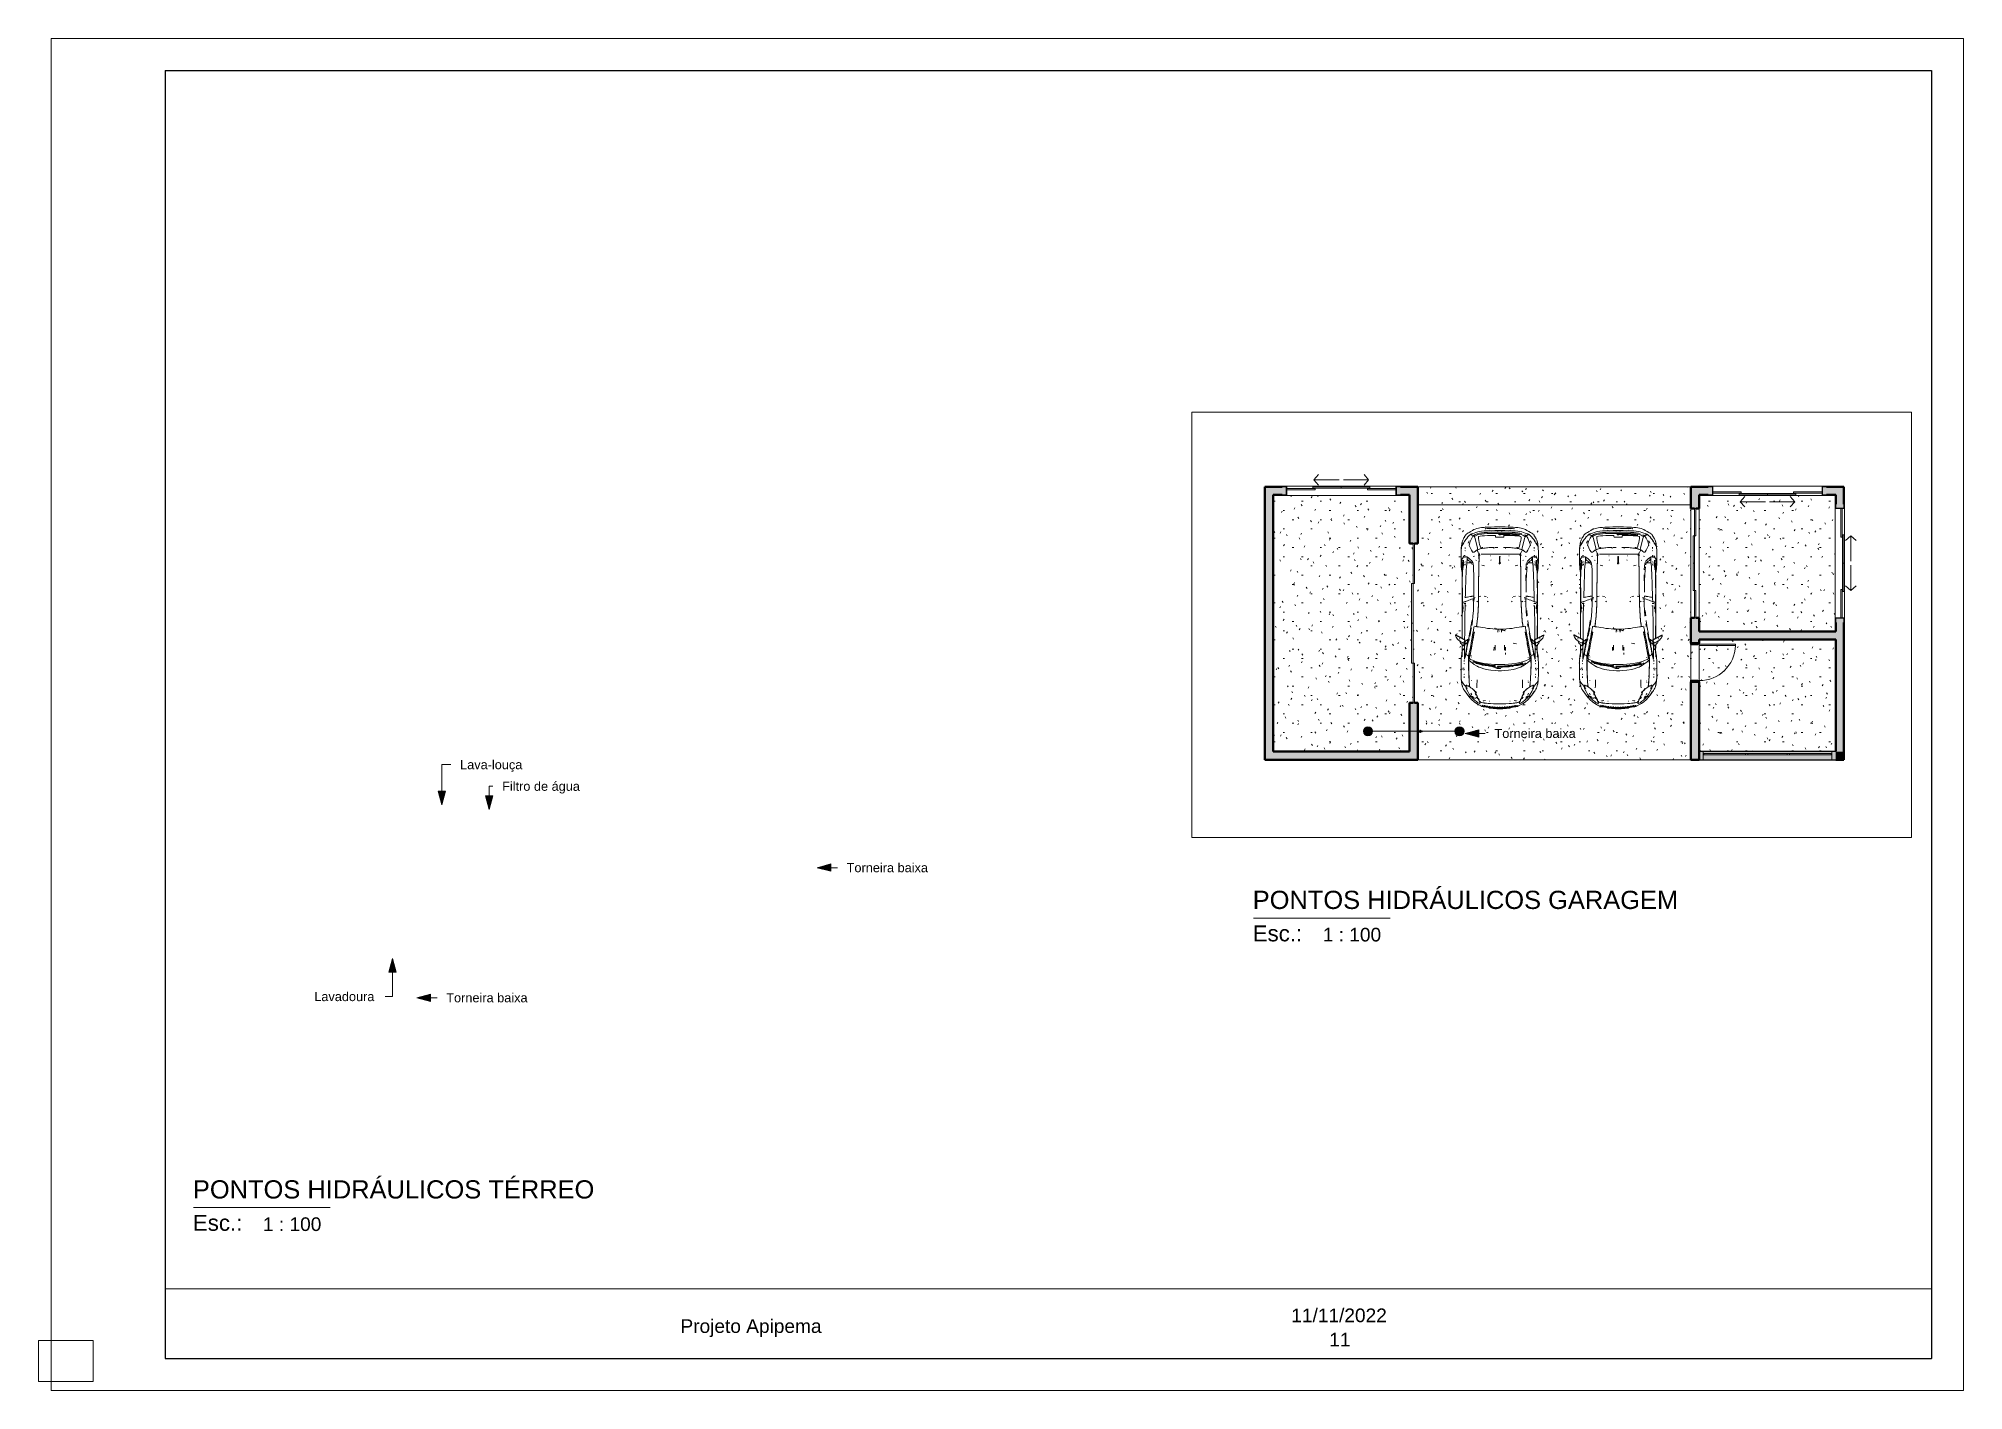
# Paper-space layout 'Layout1' of a CAD drawing. Header units: millimetres. Extents: x 0 to 423, y -2 to 295.
# The model-space entities are those that its viewports show. They can reach past a viewport. Long polylines and large blocks are cut down to what shows.
import ezdxf

# ---------------------------------------------------------------- set-up
doc = ezdxf.new("R2010")
doc.units = ezdxf.units.MM
doc.linetypes.add('_Tracejado médio', pattern=[4, 3, -1])
doc.linetypes.add('Projeção', pattern=[3.96875, 2.38125, -1.5875])
for name, color, linetype, lineweight in [('A-ANNO-NOTE', 131, 'Continuous', 9), ('A-AREA', 32, 'Continuous', 9), ('A-DOOR', 31, 'Continuous', 9), ('A-FLOR', 192, 'Continuous', 18), ('A-FLOR-PATT', 8, 'Continuous', 18), ('A-GLAZ', 151, 'Continuous', 9), ('A-WALL', 113, 'Continuous', 18), ('A-WALL-PATT', 111, 'Continuous', 18), ('G-ANNO-TEXT', 231, 'Continuous', 9), ('G-ANNO-TTLB', 6, 'Continuous', 9), ('G-ANNO-TTLB-MEDM', 33, 'Continuous', 25), ('G-ANNO-TTLB-THIN', 151, 'Continuous', 9), ('G-IMPT', 8, 'Continuous', 9), ('P-SANR-FIXT', 6, 'Continuous', 9)]:
    doc.layers.add(name, color=color, linetype=linetype, lineweight=lineweight)
doc.layers.add('G-ANNO-NPLT', color=191, linetype='Continuous', plot=False)
doc.styles.add('Arial_1', font='arial.ttf', dxfattribs={"height": 3})
doc.styles.add('Arial_2', font='arial.ttf', dxfattribs={"height": 3.5})
doc.styles.add('Arial_3', font='arial.ttf', dxfattribs={"height": 4})
doc.styles.add('Arial_4', font='arial.ttf', dxfattribs={"height": 2})
picture_1 = doc.add_image_def('image1.png', size_in_pixel=(4961, 196))

psp = doc.layouts.get("Layout1")

# ---------------------------------------------------------------- texts
at = {"layer": 'G-ANNO-TEXT', "color": 7, "char_height": 2, "attachment_point": 1, "style": 'Arial_4'}
for s, insert, width in [('Torneira baixa', (319.78, 143.35), 22.1266), ('Lava-louça', (92.6, 136.48), 17.0759), ('Filtro de água', (101.83, 131.74), 21.1645), ('Torneira baixa', (177.5, 113.85), 22.1266), ('Lavadoura', (60.57, 85.54), 16.4346), ('Torneira baixa', (89.56, 85.28), 22.1266)]:
    psp.add_mtext(s, dxfattribs=dict(at, insert=insert, width=width))
at = {"layer": 'G-ANNO-TTLB', "attachment_point": 1}
for s, insert, char_height, width, style in [('PONTOS HIDRÁULICOS GARAGEM', (266.68, 107.78), 4, 114, 'Arial_3'), (' 1 : 100', (280.91, 99.64), 3, 17.3164, 'Arial_1'), ('PONTOS HIDRÁULICOS TÉRREO', (33.91, 44.18), 4, 107.5063, 'Arial_3'), (' 1 : 100', (48.14, 36.04), 3, 17.3164, 'Arial_1'), ('Projeto Apipema', (141, 13.65), 3, 38.4008, 'Arial_1'), ('11/11/2022', (275.16, 16.01), 3, 25.9747, 'Arial_1'), ('11', (283.5, 10.69), 3, 5.7721, 'Arial_1')]:
    psp.add_mtext(s, dxfattribs=dict(at, insert=insert, char_height=char_height, width=width, style=style))

msp = doc.modelspace()

# ---------------------------------------------------------------- blocks, each defined once
blk = doc.blocks.new('CRT_A3 métrico Paisagem - CRT_A3 métrico Paisagem-1077155-PONTOS HIDRÁULICOS')
at = {"layer": 'G-ANNO-TTLB-MEDM'}
for p, q in [((27.79, 288), (27.79, 5)), ((27.79, 288), (415.79, 288)), ((415.79, 288), (415.79, 5)), ((27.79, 5), (415.79, 5))]:
    blk.add_line(p, q, dxfattribs=at)
at = {"layer": 'G-ANNO-TTLB-THIN'}
for p, q in [((2.79, 295), (2.79, -2)), ((422.79, 295), (2.79, 295)), ((422.79, -2), (422.79, 295)), ((2.79, -2), (422.79, -2))]:
    blk.add_line(p, q, dxfattribs=at)
at = {"layer": 'G-ANNO-TTLB'}
image = blk.add_image(picture_1, insert=(27.79, 5), size_in_units=(388.02, 15.33), dxfattribs=at)
image.dxf.flags = 7
blk = doc.blocks.new('Viewport - Título Horizontal-913277-PONTOS HIDRÁULICOS')
at = {"layer": 'G-ANNO-TTLB'}
blk.add_line((4.19, 0.19), (34.19, 0.19), dxfattribs=at)
at = {"layer": 'G-ANNO-TTLB', "insert": (4.03, -1.42), "char_height": 3.5, "width": 13.4683, "attachment_point": 1, "style": 'Arial_2'}
blk.add_mtext('Esc.:', dxfattribs=at)
blk = doc.blocks.new('Porta correr 4 folhas oficina - 350 x 210-4288001-PONTOS HIDRÁULICOS GARAGEM')
at = {"layer": 'A-DOOR', "lineweight": 18}
for p, q in [((-1749, 100), (-1849, 100)), ((-1849, 100), (-1849, 90)), ((-1749, 15), (-1749, 100)), ((1849, 100), (1749, 100)), ((1749, 100), (1749, 15)), ((1849, 90), (1849, 100)), ((-1749, -100), (-1749, -15)), ((1749, -15), (1749, -100)), ((-1849, -90), (-1849, -100)), ((1849, -100), (1849, -90)), ((-1849, -100), (-1749, -100)), ((1749, -100), (1849, -100))]:
    blk.add_line(p, q, dxfattribs=at)
at = {"layer": 'A-DOOR'}
for p, q in [((0, 45), (-875, 45)), ((-875, 45), (-875, 15)), ((0, 15), (0, 45)), ((0, 45), (875, 45)), ((0, 15), (0, 45)), ((875, 45), (875, 15)), ((-875, 15), (-1750, 15)), ((-1750, 15), (-1750, -15)), ((-875, 15), (0, 15)), ((-875, -15), (-875, 15)), ((875, 15), (0, 15)), ((875, -15), (875, 15)), ((875, 15), (1750, 15)), ((1750, 15), (1750, -15)), ((-1750, -15), (-875, -15)), ((1750, -15), (875, -15))]:
    blk.add_line(p, q, dxfattribs=at)
blk = doc.blocks.new('Porta correr 4 folhas - 240x210-3837933-PONTOS HIDRÁULICOS GARAGEM')
at = {"layer": 'A-DOOR', "lineweight": 18}
for p, q in [((-1199, 100), (-1299, 100)), ((-1299, 100), (-1299, 90)), ((-1199, 15), (-1199, 100)), ((1299, 100), (1199, 100)), ((1199, 100), (1199, 15)), ((1299, 90), (1299, 100)), ((-1199, -100), (-1199, -15)), ((1199, -15), (1199, -100)), ((-1299, -90), (-1299, -100)), ((1299, -100), (1299, -90)), ((-1299, -100), (-1199, -100)), ((1199, -100), (1299, -100))]:
    blk.add_line(p, q, dxfattribs=at)
at = {"layer": 'A-DOOR'}
for p, q in [((0, 45), (-600, 45)), ((-600, 45), (-600, 15)), ((0, 15), (0, 45)), ((0, 45), (600, 45)), ((0, 15), (0, 45)), ((600, 45), (600, 15)), ((-600, 15), (-1200, 15)), ((-1200, 15), (-1200, -15)), ((-600, 15), (0, 15)), ((-600, -15), (-600, 15)), ((600, 15), (0, 15)), ((600, -15), (600, 15)), ((600, 15), (1200, 15)), ((1200, 15), (1200, -15)), ((-1200, -15), (-600, -15)), ((1200, -15), (600, -15))]:
    blk.add_line(p, q, dxfattribs=at)
blk = doc.blocks.new('CRT_POR_Abrir_1 Folha_Madeira - 80 x 210 cm-3907159-PONTOS HIDRÁULICOS GARAGEM')
at = {"layer": 'A-DOOR', "lineweight": 18}
for p, q in [((-400, 890), (-370, 890)), ((-400, 90), (-400, 890)), ((-370, 890), (-370, 90)), ((-450, 90), (-450, 100)), ((-450, 100), (-405, 100)), ((405, 100), (450, 100)), ((450, 100), (450, 90)), ((400, 60), (400, 95)), ((-370, 90), (-400, 90)), ((-400, 90), (-400, 60)), ((-400, 60), (-390, 60)), ((-390, 60), (-390, -95)), ((390, 60), (400, 60)), ((390, -95), (390, 60)), ((-450, -100), (-450, -90)), ((450, -90), (450, -100)), ((-395, -100), (-450, -100)), ((450, -100), (395, -100))]:
    blk.add_line(p, q, dxfattribs=at)
at = {"layer": 'A-DOOR'}
for p, q in [((-400, 90), (-400, 890)), ((-400, 90), (400, 90)), ((400, 90), (-370, 90)), ((-390, -90), (390, -90)), ((-390, -90), (390, -90))]:
    blk.add_line(p, q, dxfattribs=at)
blk.add_arc((-400, 90), 800, 0, 87.84409, dxfattribs=at)
at = {"layer": 'A-DOOR', "lineweight": 18}
for centre, start, end in [((-405, 95), 0, 90), ((405, 95), 90, 180), ((-395, -95), 270, 0), ((395, -95), 180, 270)]:
    blk.add_arc(centre, 5, start, end, dxfattribs=at)
blk = doc.blocks.new('CRT_JAN_Correr_Vidro e Madeira_4 Folhas - 240x90 cm-3838063-PONTOS HIDRÁULICOS GARAGEM')
at = {"layer": 'A-GLAZ', "lineweight": 18}
for p, q in [((-1212.19, 100), (-1308.19, 100)), ((-1308.19, 100), (-1308.19, 90)), ((1291.81, 100), (1195.81, 100)), ((1291.81, 90), (1291.81, 100)), ((-1207.19, -95), (-1207.19, 95)), ((1190.81, 95), (1190.81, -95)), ((-1308.19, 90), (-1208.19, 90)), ((-1208.19, 90), (-1208.19, -90)), ((1191.81, -90), (1191.81, 90)), ((1191.81, 90), (1291.81, 90)), ((-1208.19, -20), (-1208.19, -50)), ((-583.19, -20), (-1208.19, -20)), ((-583.19, -50), (-583.19, -20)), ((566.81, -50), (566.81, -20)), ((566.81, -20), (1191.81, -20)), ((1191.81, -20), (1191.81, -50)), ((-1208.19, -50), (-583.19, -50)), ((1191.81, -50), (566.81, -50)), ((-633.19, -90), (-633.19, -60)), ((-633.19, -60), (-8.19, -60)), ((-8.19, -60), (-8.19, -90)), ((616.81, -60), (-8.19, -60)), ((-8.19, -60), (-8.19, -90)), ((616.81, -90), (616.81, -60)), ((-1308.19, -90), (-1308.19, -100)), ((-1208.19, -90), (-1308.19, -90)), ((-8.19, -90), (-633.19, -90)), ((-8.19, -90), (616.81, -90)), ((1291.81, -90), (1191.81, -90)), ((1291.81, -100), (1291.81, -90)), ((-1308.19, -100), (-1212.19, -100)), ((1195.81, -100), (1291.81, -100))]:
    blk.add_line(p, q, dxfattribs=at)
at = {"layer": 'A-GLAZ'}
for p, q in [((1195.81, 100), (-1212.19, 100)), ((-1218.19, -90), (-1218.19, 90)), ((1201.81, 90), (1201.81, -90)), ((-1212.19, -100), (1195.81, -100)), ((-608.19, -240), (-508.19, -125)), ((591.81, -240), (491.81, -125)), ((-608.19, -240), (-508.19, -355)), ((-608.19, -240), (-53.19, -240)), ((591.81, -240), (36.81, -240)), ((591.81, -240), (491.81, -355))]:
    blk.add_line(p, q, dxfattribs=at)
at = {"layer": 'A-GLAZ', "lineweight": 18}
for centre, start, end in [((-1212.19, 95), 360, 90), ((1195.81, 95), 90, 180), ((-1212.19, -95), 270, 360), ((1195.81, -95), 180, 270)]:
    blk.add_arc(centre, 5, start, end, dxfattribs=at)
at = {"layer": 'A-GLAZ'}
for points, knots in [([(-1212.19, 100), (-1211.74, 100), (-1211.1, 99.91), (-1210.27, 99.63), (-1209.88, 99.44), (-1209.69, 99.33)], [0, 0, 0, 0, 0.1666667, 0.25, 0.3333333, 0.3333333, 0.3333333, 0.3333333]), ([(-1207.86, 97.5), (-1207.75, 97.31), (-1207.56, 96.92), (-1207.27, 96.09), (-1207.19, 95.44), (-1207.19, 95)], [0.6666667, 0.6666667, 0.6666667, 0.6666667, 0.75, 0.8333333, 1, 1, 1, 1]), ([(1191.48, 97.5), (1191.37, 97.31), (1191.18, 96.92), (1190.9, 96.09), (1190.81, 95.44), (1190.81, 95)], [0.6666667, 0.6666667, 0.6666667, 0.6666667, 0.75, 0.8333333, 1, 1, 1, 1]), ([(1195.81, 100), (1195.38, 100), (1194.72, 99.91), (1193.89, 99.63), (1193.5, 99.44), (1193.31, 99.33)], [0, 0, 0, 0, 0.1666667, 0.25, 0.3333333, 0.3333333, 0.3333333, 0.3333333]), ([(-1207.19, -95), (-1207.19, -95.44), (-1207.27, -96.09), (-1207.56, -96.92), (-1207.75, -97.31), (-1207.86, -97.5)], [0, 0, 0, 0, 0.1666667, 0.25, 0.3333333, 0.3333333, 0.3333333, 0.3333333]), ([(1190.81, -95), (1190.81, -95.44), (1190.9, -96.09), (1191.18, -96.92), (1191.37, -97.31), (1191.48, -97.5)], [0, 0, 0, 0, 0.1666667, 0.25, 0.3333333, 0.3333333, 0.3333333, 0.3333333]), ([(-1209.69, -99.33), (-1209.78, -99.38), (-1209.97, -99.49), (-1210.37, -99.67), (-1211.1, -99.91), (-1211.74, -100), (-1212.19, -100)], [0.6666667, 0.6666667, 0.6666667, 0.6666667, 0.7083333, 0.75, 0.8333333, 1, 1, 1, 1]), ([(1193.31, -99.33), (1193.41, -99.38), (1193.6, -99.49), (1194, -99.67), (1194.72, -99.91), (1195.38, -100), (1195.81, -100)], [0.6666667, 0.6666667, 0.6666667, 0.6666667, 0.7083333, 0.75, 0.8333333, 1, 1, 1, 1])]:
    blk.add_open_spline(points, degree=3, knots=knots, dxfattribs=at)
blk = doc.blocks.new('CRT_JAN_Correr_Vidro e Madeira_4 Folhas - 240x90 cm-3838197-PONTOS HIDRÁULICOS GARAGEM')
at = {"layer": 'A-GLAZ', "lineweight": 18}
for p, q in [((-1212.19, 100), (-1308.19, 100)), ((-1308.19, 100), (-1308.19, 90)), ((1291.81, 100), (1195.81, 100)), ((1291.81, 90), (1291.81, 100)), ((-1207.19, -95), (-1207.19, 95)), ((1190.81, 95), (1190.81, -95)), ((-1308.19, 90), (-1208.19, 90)), ((-1208.19, 90), (-1208.19, -90)), ((1191.81, -90), (1191.81, 90)), ((1191.81, 90), (1291.81, 90)), ((-1208.19, -20), (-1208.19, -50)), ((-583.19, -20), (-1208.19, -20)), ((-583.19, -50), (-583.19, -20)), ((566.81, -50), (566.81, -20)), ((566.81, -20), (1191.81, -20)), ((1191.81, -20), (1191.81, -50)), ((-1208.19, -50), (-583.19, -50)), ((1191.81, -50), (566.81, -50)), ((-633.19, -90), (-633.19, -60)), ((-633.19, -60), (-8.19, -60)), ((-8.19, -60), (-8.19, -90)), ((616.81, -60), (-8.19, -60)), ((-8.19, -60), (-8.19, -90)), ((616.81, -90), (616.81, -60)), ((-1308.19, -90), (-1308.19, -100)), ((-1208.19, -90), (-1308.19, -90)), ((-8.19, -90), (-633.19, -90)), ((-8.19, -90), (616.81, -90)), ((1291.81, -90), (1191.81, -90)), ((1291.81, -100), (1291.81, -90)), ((-1308.19, -100), (-1212.19, -100)), ((1195.81, -100), (1291.81, -100))]:
    blk.add_line(p, q, dxfattribs=at)
at = {"layer": 'A-GLAZ'}
for p, q in [((1195.81, 100), (-1212.19, 100)), ((-1218.19, -90), (-1218.19, 90)), ((1201.81, 90), (1201.81, -90)), ((-1212.19, -100), (1195.81, -100)), ((-608.19, -240), (-508.19, -125)), ((591.81, -240), (491.81, -125)), ((-608.19, -240), (-508.19, -355)), ((-608.19, -240), (-53.19, -240)), ((591.81, -240), (36.81, -240)), ((591.81, -240), (491.81, -355))]:
    blk.add_line(p, q, dxfattribs=at)
at = {"layer": 'A-GLAZ', "lineweight": 18}
for centre, start, end in [((-1212.19, 95), 360, 90), ((1195.81, 95), 90, 180), ((-1212.19, -95), 270, 360), ((1195.81, -95), 180, 270)]:
    blk.add_arc(centre, 5, start, end, dxfattribs=at)
at = {"layer": 'A-GLAZ'}
for points, knots in [([(-1212.19, 100), (-1211.74, 100), (-1211.1, 99.91), (-1210.27, 99.63), (-1209.88, 99.44), (-1209.69, 99.33)], [0, 0, 0, 0, 0.1666667, 0.25, 0.3333333, 0.3333333, 0.3333333, 0.3333333]), ([(-1207.86, 97.5), (-1207.75, 97.31), (-1207.56, 96.92), (-1207.27, 96.09), (-1207.19, 95.44), (-1207.19, 95)], [0.6666667, 0.6666667, 0.6666667, 0.6666667, 0.75, 0.8333333, 1, 1, 1, 1]), ([(1191.48, 97.5), (1191.37, 97.31), (1191.18, 96.92), (1190.9, 96.09), (1190.81, 95.44), (1190.81, 95)], [0.6666667, 0.6666667, 0.6666667, 0.6666667, 0.75, 0.8333333, 1, 1, 1, 1]), ([(1195.81, 100), (1195.38, 100), (1194.72, 99.91), (1193.89, 99.63), (1193.5, 99.44), (1193.31, 99.33)], [0, 0, 0, 0, 0.1666667, 0.25, 0.3333333, 0.3333333, 0.3333333, 0.3333333]), ([(-1207.19, -95), (-1207.19, -95.44), (-1207.27, -96.09), (-1207.56, -96.92), (-1207.75, -97.31), (-1207.86, -97.5)], [0, 0, 0, 0, 0.1666667, 0.25, 0.3333333, 0.3333333, 0.3333333, 0.3333333]), ([(-1209.69, -99.33), (-1209.78, -99.38), (-1209.97, -99.49), (-1210.37, -99.67), (-1211.1, -99.91), (-1211.74, -100), (-1212.19, -100)], [0.6666667, 0.6666667, 0.6666667, 0.6666667, 0.7083333, 0.75, 0.8333333, 1, 1, 1, 1]), ([(1193.31, -99.33), (1193.41, -99.38), (1193.6, -99.49), (1194, -99.67), (1194.72, -99.91), (1195.38, -100), (1195.81, -100)], [0.6666667, 0.6666667, 0.6666667, 0.6666667, 0.7083333, 0.75, 0.8333333, 1, 1, 1, 1])]:
    blk.add_open_spline(points, degree=3, knots=knots, dxfattribs=at)
blk.add_open_spline([(1190.98, -96.29), (1191.04, -96.5), (1191.18, -96.92), (1191.37, -97.31), (1191.48, -97.5)], degree=3, dxfattribs=at)
blk = doc.blocks.new('CRT_Fiat Punto - Punto_dwg-985961-PONTOS HIDRÁULICOS GARAGEM')
at = {"layer": 'G-IMPT'}
for p, q in [((862.785, 188.518), (856.748, 188.304)), ((868.285, 188.616), (862.785, 188.518)), ((868.285, 188.616), (873.785, 188.518)), ((873.785, 188.518), (879.823, 188.304)), ((843.685, 187.84), (849.635, 188.051)), ((856.748, 188.304), (849.635, 188.051)), ((879.823, 188.304), (886.935, 188.051)), ((886.935, 188.051), (892.885, 187.84)), ((828.594, 187.191), (834.004, 187.491)), ((834.004, 187.491), (838.927, 187.67)), ((838.927, 187.67), (841.135, 187.749)), ((843.685, 187.84), (841.135, 187.749)), ((892.885, 187.84), (895.435, 187.749)), ((897.643, 187.67), (895.435, 187.749)), ((897.643, 187.67), (902.566, 187.491)), ((907.976, 187.191), (902.566, 187.491)), ((824.928, 186.747), (821.771, 185.972)), ((824.928, 186.747), (828.594, 187.191)), ((907.976, 187.191), (911.643, 186.747)), ((911.643, 186.747), (914.799, 185.972)), ((821.771, 185.972), (817.891, 184.678)), ((914.799, 185.972), (918.679, 184.678)), ((856.298, 185.086), (847.835, 184.843)), ((862.785, 185.293), (856.298, 185.086)), ((856.351, 185.083), (862.785, 185.297)), ((856.351, 185.083), (862.785, 185.293)), ((868.285, 185.395), (862.785, 185.297)), ((868.285, 185.395), (873.785, 185.297)), ((873.785, 185.297), (880.219, 185.083)), ((873.785, 185.293), (880.219, 185.083)), ((873.785, 185.293), (880.273, 185.086)), ((880.273, 185.086), (888.735, 184.843)), ((814.27, 183.34), (817.891, 184.678)), ((836.175, 184.633), (837.335, 184.552)), ((836.175, 184.633), (837.787, 184.53)), ((836.798, 184.461), (836.798, 184.663)), ((836.798, 184.663), (837.335, 184.552)), ((840.485, 184.639), (837.335, 184.552)), ((837.335, 184.552), (837.787, 184.53)), ((840.485, 184.639), (847.835, 184.843)), ((888.735, 184.843), (896.085, 184.639)), ((896.085, 184.639), (899.235, 184.552)), ((900.395, 184.633), (898.784, 184.53)), ((898.784, 184.53), (899.235, 184.552)), ((899.773, 184.663), (899.235, 184.552)), ((900.395, 184.633), (899.235, 184.552)), ((899.773, 184.461), (899.773, 184.663)), ((918.679, 184.678), (922.3, 183.34)), ((844.97, 183.562), (845.078, 183.626)), ((845.078, 183.626), (845.142, 183.664)), ((891.693, 183.626), (891.628, 183.664)), ((891.693, 183.626), (891.801, 183.562)), ((814.27, 183.34), (811.891, 182.432)), ((922.3, 183.34), (924.679, 182.432)), ((808.93, 180.949), (811.891, 182.432)), ((927.641, 180.949), (924.679, 182.432)), ((844.874, 181.241), (844.878, 181.379)), ((845.342, 181.521), (845.348, 181.361)), ((891.428, 181.521), (891.422, 181.361)), ((891.893, 181.379), (891.896, 181.241)), ((803.562, 177.882), (808.93, 180.949)), ((846.155, 180.719), (845.704, 180.685)), ((868.285, 180.598), (863.285, 180.561)), ((866.332, 180.528), (867.267, 180.595)), ((867.451, 180.607), (867.267, 180.595)), ((867.451, 180.607), (868.269, 180.626)), ((868.269, 180.626), (869.087, 180.607)), ((873.285, 180.561), (868.285, 180.598)), ((869.087, 180.607), (869.271, 180.595)), ((870.206, 180.528), (869.271, 180.595)), ((890.615, 180.719), (891.066, 180.685)), ((927.641, 180.949), (933.008, 177.882)), ((841.36, 179.951), (849.535, 180.234)), ((849.535, 180.234), (857.348, 180.442)), ((849.535, 180.188), (857.348, 180.414)), ((857.348, 180.413), (849.535, 180.188)), ((857.348, 180.442), (863.285, 180.561)), ((857.348, 180.413), (863.285, 180.531)), ((857.348, 180.414), (863.285, 180.531)), ((864.1, 179.985), (864.529, 180.166)), ((864.913, 180.281), (864.529, 180.166)), ((864.913, 180.281), (865.531, 180.421)), ((865.531, 180.421), (866.332, 180.528)), ((870.206, 180.528), (871.007, 180.421)), ((871.624, 180.281), (871.007, 180.421)), ((871.624, 180.281), (872.009, 180.166)), ((872.009, 180.166), (872.438, 179.985)), ((879.223, 180.442), (873.285, 180.561)), ((879.223, 180.413), (873.285, 180.531)), ((879.223, 180.414), (873.285, 180.531)), ((879.223, 180.442), (887.035, 180.234)), ((879.223, 180.414), (887.035, 180.188)), ((879.223, 180.413), (887.035, 180.188)), ((895.21, 179.951), (887.035, 180.234)), ((828.548, 179.135), (834.335, 179.608)), ((841.36, 179.951), (834.335, 179.608)), ((863.717, 179.656), (863.64, 179.485)), ((863.64, 179.485), (863.64, 179.297)), ((863.717, 179.656), (863.875, 179.861)), ((864.1, 179.985), (863.875, 179.861)), ((872.438, 179.985), (872.663, 179.861)), ((872.821, 179.656), (872.663, 179.861)), ((872.821, 179.656), (872.898, 179.485)), ((872.898, 179.485), (872.898, 179.297)), ((902.235, 179.608), (895.21, 179.951)), ((908.023, 179.135), (902.235, 179.608)), ((824.085, 178.461), (828.548, 179.135)), ((824.085, 178.461), (828.548, 179.111)), ((828.548, 179.111), (824.085, 178.464)), ((908.023, 179.135), (912.485, 178.461)), ((908.023, 179.111), (912.485, 178.461)), ((908.023, 179.111), (912.485, 178.464)), ((804.95, 178.488), (801.14, 176.405)), ((804.95, 178.488), (802.883, 177.328)), ((820.21, 177.575), (824.085, 178.464)), ((916.36, 177.575), (912.485, 178.464)), ((935.431, 176.405), (931.62, 178.488)), ((931.62, 178.488), (933.687, 177.329)), ((798.241, 174.723), (803.562, 177.882)), ((938.33, 174.723), (933.008, 177.882)), ((816.185, 176.364), (820.21, 177.575)), ((916.36, 177.575), (920.385, 176.364)), ((798.241, 174.723), (801.14, 176.405)), ((816.185, 176.364), (812.46, 175.084)), ((920.385, 176.364), (924.111, 175.084)), ((935.431, 176.405), (938.33, 174.723)), ((799.529, 175.446), (798.241, 174.723)), ((812.46, 175.084), (809.483, 173.988)), ((924.111, 175.084), (927.088, 173.988)), ((937.042, 175.446), (938.33, 174.723)), ((798.241, 174.723), (796.064, 173.11)), ((938.33, 174.723), (940.506, 173.11)), ((807.459, 173.21), (809.483, 173.988)), ((840.787, 173.792), (847.042, 173.978)), ((852.357, 174.052), (847.042, 173.978)), ((852.357, 174.052), (855.792, 174.1)), ((868.04, 174.368), (868.482, 174.326)), ((868.482, 174.326), (868.568, 174.308)), ((868.568, 174.308), (868.822, 174.249)), ((868.893, 174.221), (868.822, 174.249)), ((868.893, 174.221), (869.244, 174.058)), ((869.079, 174.133), (869.244, 174.058)), ((869.079, 174.133), (870.027, 174.068)), ((873.283, 174.068), (869.17, 174.127)), ((870.892, 173.999), (870.027, 174.068)), ((870.892, 173.999), (871.472, 173.851)), ((872.059, 173.623), (871.472, 173.851)), ((873.285, 174.135), (877.659, 174.127)), ((876.89, 173.829), (877.063, 173.843)), ((877.063, 173.843), (878.731, 173.835)), ((877.659, 174.127), (880.777, 174.105)), ((884.211, 174.057), (880.777, 174.105)), ((889.526, 173.982), (884.211, 174.057)), ((895.78, 173.797), (889.526, 173.982)), ((929.112, 173.21), (927.088, 173.988)), ((816.868, 172.604), (820.381, 173.681)), ((834.535, 173.412), (840.787, 173.792)), ((866.315, 173.415), (866.28, 173.146)), ((872.059, 173.623), (873.058, 173.632)), ((873.943, 173.61), (873.058, 173.632)), ((873.861, 173.125), (873.903, 173.285)), ((873.938, 173.408), (873.877, 172.697)), ((873.938, 173.408), (873.88, 172.844)), ((873.938, 173.408), (873.903, 173.285)), ((873.938, 173.408), (873.99, 173.534)), ((874.299, 173.572), (873.943, 173.61)), ((873.99, 173.534), (874.24, 173.694)), ((874.299, 173.572), (874.182, 173.531)), ((874.24, 173.694), (874.489, 173.765)), ((874.679, 173.762), (874.489, 173.765)), ((874.679, 173.762), (875.13, 173.754)), ((875.581, 173.746), (875.13, 173.754)), ((876.89, 173.829), (876.432, 173.786)), ((890.088, 173.718), (896.154, 173.513)), ((901.626, 173.166), (896.154, 173.513)), ((795.036, 172.043), (795.984, 173.042)), ((796.064, 173.11), (795.984, 173.042)), ((805.98, 172.911), (805.664, 172.665)), ((806.152, 172.993), (805.98, 172.911)), ((806.152, 172.993), (806.527, 172.743)), ((806.591, 172.888), (806.404, 172.791)), ((806.404, 172.729), (806.404, 172.791)), ((806.404, 172.791), (806.69, 172.465)), ((806.404, 172.791), (806.782, 172.393)), ((806.404, 172.729), (806.404, 172.539)), ((806.527, 172.743), (806.581, 172.699)), ((806.527, 172.743), (806.763, 172.381)), ((806.527, 172.743), (806.527, 172.742)), ((806.581, 172.623), (806.527, 172.742)), ((807.459, 173.21), (806.591, 172.888)), ((806.732, 172.888), (807.485, 173.069)), ((806.732, 172.888), (807.065, 172.99)), ((807.065, 172.99), (807.478, 173.084)), ((824.685, 172.415), (828.948, 172.924)), ((866.267, 172.466), (866.275, 172.868)), ((866.275, 172.868), (866.28, 173.146)), ((866.332, 172.724), (866.334, 172.608)), ((867.078, 172.817), (866.972, 172.706)), ((867.078, 172.817), (867.252, 172.942)), ((867.37, 172.995), (867.252, 172.942)), ((867.56, 172.723), (867.265, 172.727)), ((867.37, 172.995), (867.56, 173.076)), ((867.56, 173.076), (867.782, 173.124)), ((867.577, 172.818), (868.012, 172.843)), ((867.742, 172.676), (867.678, 172.789)), ((868.012, 172.843), (868.446, 172.802)), ((868.254, 173.116), (868.474, 173.059)), ((868.446, 172.802), (868.849, 172.699)), ((868.474, 173.059), (868.662, 172.972)), ((868.662, 172.972), (868.777, 172.914)), ((868.947, 172.783), (868.777, 172.914)), ((869.049, 172.668), (868.86, 172.815)), ((869.049, 172.668), (868.947, 172.783)), ((873.889, 172.932), (873.514, 172.942)), ((873.552, 172.856), (873.887, 172.911)), ((873.929, 172.839), (873.859, 172.978)), ((873.877, 172.697), (873.861, 173.125)), ((873.876, 172.631), (873.88, 172.844)), ((873.877, 172.697), (873.88, 172.844)), ((873.88, 172.844), (873.885, 173.123)), ((873.883, 172.975), (873.885, 173.123)), ((874.375, 172.795), (874.227, 172.882)), ((874.227, 172.882), (874.663, 172.781)), ((874.375, 172.795), (874.663, 172.781)), ((877.149, 172.87), (877.012, 172.668)), ((877.088, 172.72), (877.149, 172.87)), ((901.626, 173.166), (906.254, 172.69)), ((929.838, 172.888), (929.072, 173.072)), ((929.506, 172.99), (929.093, 173.084)), ((929.979, 172.888), (929.112, 173.21)), ((929.838, 172.888), (929.506, 172.99)), ((930.166, 172.791), (929.788, 172.393)), ((930.166, 172.791), (929.807, 172.381)), ((930.043, 172.718), (929.838, 172.888)), ((929.838, 172.888), (930.043, 172.742)), ((929.979, 172.888), (930.166, 172.791)), ((929.98, 172.602), (930.043, 172.742)), ((930.043, 172.718), (930.418, 172.993)), ((930.043, 172.718), (930.043, 172.742)), ((930.166, 172.729), (930.166, 172.791)), ((930.166, 172.729), (930.166, 172.539)), ((930.59, 172.911), (930.907, 172.665)), ((940.506, 173.11), (940.586, 173.042)), ((941.534, 172.043), (940.586, 173.042)), ((804.523, 171.683), (805.664, 172.665)), ((806.402, 172.299), (806.394, 172.086)), ((806.402, 172.299), (806.404, 172.539)), ((821.21, 171.68), (824.685, 172.415)), ((866.89, 172.61), (867.031, 172.67)), ((867.004, 172.269), (867.14, 172.54)), ((867.125, 172.491), (867.096, 172.628)), ((867.096, 172.628), (867.107, 172.407)), ((867.107, 172.407), (867.14, 172.54)), ((867.344, 172.559), (867.492, 172.622)), ((869.001, 172.233), (868.876, 172.509)), ((868.876, 172.509), (868.905, 172.375)), ((868.924, 172.595), (868.89, 172.459)), ((868.924, 172.595), (868.905, 172.375)), ((873.845, 172.263), (873.877, 172.697)), ((873.845, 172.263), (873.881, 172.108)), ((873.922, 172.546), (873.872, 172.443)), ((874.356, 172.484), (874.284, 172.647)), ((874.346, 171.926), (874.351, 172.206)), ((874.356, 172.484), (874.351, 172.206)), ((877, 171.99), (877.009, 172.486)), ((877, 171.99), (877.009, 172.486)), ((877, 171.99), (877.009, 172.486)), ((877, 171.99), (877.08, 172.25)), ((877, 171.99), (877.08, 172.25)), ((877.009, 172.486), (877.012, 172.668)), ((877.009, 172.486), (877.012, 172.668)), ((877.009, 172.486), (877.012, 172.668)), ((877.08, 172.25), (877.012, 172.668)), ((877.08, 172.25), (877.012, 172.668)), ((877.012, 172.668), (877.083, 172.41)), ((877.072, 171.81), (877.08, 172.25)), ((885.285, 172.491), (886.366, 172.579)), ((885.285, 172.491), (886.366, 172.579)), ((889.063, 172.5), (889.278, 172.476)), ((889.063, 172.5), (889.278, 172.476)), ((909.417, 172.284), (906.254, 172.69)), ((910.506, 172.111), (909.417, 172.284)), ((930.169, 172.299), (930.166, 172.539)), ((930.169, 172.299), (930.177, 172.086)), ((930.907, 172.665), (932.072, 171.683)), ((795.036, 172.043), (794.163, 171.004)), ((804.523, 171.683), (801.779, 169.391)), ((806.409, 171.85), (806.394, 172.086)), ((806.409, 171.85), (806.476, 171.539)), ((817.985, 170.515), (821.21, 171.68)), ((866.254, 171.778), (866.25, 171.588)), ((866.254, 171.778), (866.319, 172.037)), ((869.677, 171.976), (869.733, 171.716)), ((869.733, 171.716), (869.729, 171.526)), ((870.85, 171.542), (871.434, 171.656)), ((873.911, 171.779), (873.026, 171.795)), ((873.913, 171.977), (873.881, 172.108)), ((874.268, 171.802), (873.911, 171.779)), ((873.913, 171.977), (873.96, 171.86)), ((874.205, 171.705), (873.96, 171.86)), ((874.152, 171.888), (874.179, 171.893)), ((874.205, 171.705), (874.641, 171.626)), ((874.641, 171.626), (875.092, 171.618)), ((875.092, 171.618), (875.553, 171.603)), ((875.928, 171.579), (875.733, 171.6)), ((877, 171.99), (877.072, 171.81)), ((877, 171.99), (877.072, 171.81)), ((877.063, 171.366), (877.072, 171.81)), ((900.611, 172.036), (900.603, 171.901)), ((900.611, 172.036), (900.603, 171.901)), ((901.119, 172.013), (901.519, 171.92)), ((901.119, 172.013), (901.519, 171.92)), ((910.491, 171.64), (910.481, 171.282)), ((910.505, 171.853), (910.491, 171.64)), ((910.505, 171.853), (910.506, 172.111)), ((930.161, 171.85), (930.094, 171.539)), ((930.161, 171.85), (930.177, 172.086)), ((932.072, 171.683), (934.792, 169.391)), ((941.534, 172.043), (942.408, 171.004)), ((806.599, 170.99), (806.357, 171.128)), ((806.357, 171.128), (806.732, 170.878)), ((806.555, 171.265), (806.476, 171.539)), ((806.555, 171.265), (806.607, 171.14)), ((806.607, 171.14), (806.987, 170.728)), ((866.247, 171.398), (866.25, 171.588)), ((866.479, 171.273), (866.31, 171.518)), ((866.479, 171.273), (866.534, 171.418)), ((867.344, 171.434), (867.541, 171.482)), ((868.321, 171.343), (868.117, 171.44)), ((869.033, 171.493), (869.983, 171.515)), ((869.726, 171.336), (869.729, 171.526)), ((876.392, 171.519), (875.928, 171.579)), ((876.849, 171.459), (876.392, 171.519)), ((877.021, 171.439), (876.849, 171.459)), ((876.85, 171.536), (877.022, 171.516)), ((876.986, 171.287), (876.99, 171.487)), ((876.986, 171.287), (876.99, 171.487)), ((876.986, 171.287), (876.99, 171.487)), ((876.986, 171.287), (877.063, 171.366)), ((876.986, 171.287), (877.063, 171.366)), ((876.986, 171.287), (877.118, 171.188)), ((876.986, 171.287), (877.118, 171.188)), ((878.672, 171.431), (877.021, 171.439)), ((877.118, 171.188), (877.063, 171.366)), ((878.672, 171.431), (883.563, 171.408)), ((884.598, 171.168), (881.555, 171.165)), ((883.563, 171.408), (889.914, 171.316)), ((884.6, 171.249), (884.598, 171.168)), ((884.6, 171.249), (884.598, 171.168)), ((884.598, 171.168), (887.465, 171.142)), ((884.602, 171.338), (885.433, 171.281)), ((884.602, 171.338), (885.433, 171.281)), ((887.469, 171.223), (887.465, 171.142)), ((887.469, 171.223), (887.465, 171.142)), ((890.564, 171.057), (887.465, 171.142)), ((890.57, 171.138), (887.469, 171.223)), ((889.914, 171.316), (895.942, 171.097)), ((890.573, 171.226), (894.654, 171.05)), ((890.573, 171.226), (894.654, 171.05)), ((906.177, 171.435), (905.591, 171.57)), ((906.177, 171.435), (905.591, 171.57)), ((909.758, 171.065), (909.845, 171.001)), ((909.758, 171.065), (909.845, 171.001)), ((909.837, 171.032), (909.978, 171.03)), ((910.474, 171.511), (910.471, 170.928)), ((910.471, 170.928), (910.481, 171.282)), ((910.485, 171.14), (910.471, 170.928)), ((910.485, 171.14), (910.474, 171.511)), ((922.758, 171.305), (922.881, 171.273)), ((929.964, 171.14), (929.584, 170.728)), ((929.839, 170.878), (930.214, 171.128)), ((930.015, 171.265), (929.964, 171.14)), ((929.972, 170.99), (930.214, 171.128)), ((930.015, 171.265), (930.094, 171.539)), ((793.429, 170.051), (794.163, 171.004)), ((807.251, 170.678), (806.599, 170.99)), ((806.732, 170.878), (807.538, 170.224)), ((806.987, 170.728), (807.534, 170.271)), ((807.251, 170.678), (808.589, 170.053)), ((815.434, 169.252), (817.985, 170.515)), ((898.402, 170.871), (897.695, 170.986)), ((898.402, 170.871), (897.695, 170.986)), ((909.695, 170.156), (909.745, 170.589)), ((909.826, 170.821), (909.745, 170.589)), ((909.826, 170.821), (909.745, 170.589)), ((909.775, 170.33), (909.826, 170.821)), ((909.775, 170.33), (909.826, 170.821)), ((909.826, 170.821), (909.845, 171.001)), ((909.826, 170.821), (909.845, 171.001)), ((910.369, 170.905), (909.861, 170.97)), ((910.393, 170.988), (910.374, 170.803)), ((910.456, 170.662), (910.416, 170.274)), ((910.459, 170.968), (910.45, 170.805)), ((910.456, 170.662), (910.471, 170.928)), ((929.32, 170.678), (928.357, 170.303)), ((929.839, 170.878), (928.914, 170.128)), ((929.584, 170.728), (929.038, 170.272)), ((929.32, 170.678), (929.972, 170.99)), ((933.92, 170.353), (933.92, 170.483)), ((943.142, 170.051), (942.408, 171.004)), ((792.898, 169.31), (793.429, 170.051)), ((808.084, 170.227), (808.589, 170.053)), ((808.084, 170.227), (809.251, 169.906)), ((910.376, 169.894), (910.416, 170.274)), ((926.258, 169.685), (927.179, 169.978)), ((928.357, 170.303), (927.179, 169.978)), ((943.672, 169.31), (943.142, 170.051)), ((798.597, 166.437), (801.779, 169.391)), ((807.199, 164.122), (810.529, 169.468)), ((809.251, 169.906), (810.312, 169.685)), ((810.312, 169.685), (810.71, 169.419)), ((810.529, 169.468), (810.777, 169.171)), ((810.71, 169.419), (811.615, 168.619)), ((910.354, 169.756), (909.252, 169.869)), ((909.722, 169.832), (909.644, 169.717)), ((909.722, 169.832), (909.644, 169.717)), ((909.702, 169.634), (909.721, 169.821)), ((909.702, 169.634), (909.721, 169.821)), ((909.702, 169.634), (909.721, 169.821)), ((910.354, 169.756), (910.376, 169.894)), ((925.861, 169.419), (924.955, 168.619)), ((926.041, 169.468), (925.794, 169.171)), ((925.861, 169.419), (926.258, 169.685)), ((929.372, 164.122), (926.041, 169.468)), ((937.948, 166.437), (934.792, 169.391)), ((792.312, 168.489), (792.898, 169.31)), ((810.777, 169.171), (813.004, 166.498)), ((815.434, 169.252), (813.959, 168.208)), ((921.137, 169.252), (922.611, 168.208)), ((925.794, 169.171), (923.566, 166.498)), ((944.258, 168.489), (943.672, 169.31)), ((790.984, 166.257), (792.312, 168.489)), ((792.312, 168.489), (791.575, 167.277)), ((791.717, 167.494), (792.312, 168.489)), ((811.615, 168.619), (812.775, 167.554)), ((923.796, 167.554), (924.955, 168.619)), ((945.586, 166.257), (944.258, 168.489)), ((944.854, 167.494), (944.258, 168.489)), ((944.995, 167.277), (944.258, 168.489)), ((813.959, 168.208), (813.258, 167.46)), ((922.611, 168.208), (923.312, 167.46)), ((790.984, 166.257), (791.717, 167.494)), ((790.984, 166.257), (791.575, 167.277)), ((812.975, 167.363), (812.775, 167.554)), ((813.026, 166.835), (813.258, 167.46)), ((923.312, 167.46), (923.545, 166.835)), ((923.796, 167.554), (923.5, 167.273)), ((945.586, 166.257), (944.854, 167.494)), ((945.586, 166.257), (944.995, 167.277)), ((813.026, 166.491), (813.026, 166.835)), ((923.545, 166.491), (923.545, 166.835)), ((790.017, 164.531), (790.984, 166.257)), ((798.597, 166.437), (796.047, 163.469)), ((813.499, 165.013), (813.004, 166.498)), ((813.026, 166.491), (813.026, 165.871)), ((923.071, 165.013), (923.566, 166.498)), ((923.545, 165.871), (923.545, 166.491)), ((940.498, 163.469), (937.948, 166.437)), ((945.586, 166.257), (946.553, 164.531)), ((817.459, 151.371), (813.499, 165.013)), ((919.111, 151.371), (923.071, 165.013)), ((789.005, 162.574), (790.017, 164.531)), ((946.553, 164.531), (947.565, 162.574)), ((803.731, 156.202), (807.199, 164.122)), ((932.839, 156.202), (929.372, 164.122)), ((794.026, 160.725), (796.047, 163.469)), ((942.518, 160.73), (940.498, 163.469)), ((789.005, 162.574), (788.219, 160.964)), ((947.565, 162.574), (948.351, 160.964)), ((787.527, 159.264), (788.219, 160.964)), ((949.043, 159.264), (948.351, 160.964)), ((794.026, 160.725), (792.432, 158.443)), ((944.106, 158.463), (942.518, 160.73)), ((787.527, 159.264), (786.809, 157.249)), ((949.761, 157.249), (949.043, 159.264)), ((792.432, 158.443), (791.263, 156.534)), ((945.308, 156.534), (944.106, 158.463)), ((786.39, 156.034), (786.809, 157.249)), ((950.18, 156.034), (949.761, 157.249)), ((786.198, 155.505), (786.39, 156.034)), ((803.731, 156.202), (801.223, 148.777)), ((932.839, 156.202), (935.347, 148.777)), ((950.18, 156.034), (950.373, 155.505)), ((786.068, 155.023), (786.198, 155.505)), ((950.503, 155.023), (950.373, 155.505)), ((786.068, 155.023), (785.374, 151.772)), ((786.068, 155.023), (785.573, 152.763)), ((786.068, 155.023), (785.836, 153.947)), ((950.503, 155.023), (950.734, 153.947)), ((950.503, 155.023), (950.997, 152.763)), ((950.503, 155.023), (951.196, 151.772)), ((785.836, 153.947), (785.374, 151.772)), ((788.14, 153.168), (788.193, 153.891)), ((950.734, 153.947), (951.196, 151.772)), ((789.77, 153.47), (789.438, 152.834)), ((946.801, 153.47), (947.069, 152.883)), ((785.573, 152.763), (785.374, 151.772)), ((788.815, 151.99), (789.438, 152.834)), ((947.69, 152.04), (947.069, 152.883)), ((950.997, 152.763), (951.196, 151.772)), ((788.815, 151.99), (787.362, 150.069)), ((949.14, 150.121), (947.69, 152.04)), ((951.011, 152.41), (951.038, 152.279)), ((785.374, 151.772), (785.194, 150.786)), ((785.413, 151.47), (785.377, 151.325)), ((787.456, 150.947), (787.588, 151.617)), ((951.196, 151.772), (951.376, 150.786)), ((787.456, 150.947), (787.412, 150.184)), ((819.653, 142.176), (817.459, 151.371)), ((916.917, 142.176), (919.111, 151.371)), ((784.934, 148.595), (785.142, 150.363)), ((785.194, 150.786), (785.142, 150.363)), ((787.439, 150.358), (787.4, 150.12)), ((951.376, 150.786), (951.428, 150.363)), ((951.636, 148.595), (951.428, 150.363)), ((785.876, 147.785), (787.362, 150.069)), ((787.412, 150.184), (787.412, 150.022)), ((949.044, 149.428), (949.159, 150.201)), ((950.695, 147.785), (949.14, 150.121)), ((949.159, 150.201), (949.159, 150.039)), ((801.223, 148.777), (801.817, 147.569)), ((934.753, 147.569), (935.347, 148.777)), ((784.934, 148.595), (784.704, 146.473)), ((951.636, 148.595), (951.866, 146.473)), ((785.876, 147.785), (784.941, 145.691)), ((785.855, 147.751), (785.743, 147.488)), ((801.817, 147.569), (806.767, 137.966)), ((934.753, 147.569), (929.803, 137.966)), ((951.705, 145.625), (950.695, 147.785)), ((950.715, 147.751), (950.793, 147.575)), ((784.758, 146.446), (784.507, 143.706)), ((784.536, 144.454), (784.704, 146.473)), ((784.816, 146.882), (784.587, 145.334)), ((784.758, 146.446), (784.816, 146.882)), ((951.754, 146.882), (951.813, 146.446)), ((951.754, 146.882), (951.983, 145.334)), ((951.813, 146.446), (952.063, 143.706)), ((951.848, 146.31), (951.82, 146.436)), ((952.034, 144.454), (951.866, 146.473)), ((784.397, 144.09), (784.941, 145.691)), ((784.407, 144.242), (784.587, 145.334)), ((952.173, 144.09), (951.705, 145.625)), ((951.983, 145.334), (952.163, 144.242)), ((784.407, 144.242), (784.33, 143.774)), ((784.536, 144.454), (784.461, 142.575)), ((952.034, 144.454), (952.06, 144.029)), ((952.034, 144.454), (952.109, 142.575)), ((952.034, 144.454), (952.117, 142.095)), ((952.163, 144.242), (952.24, 143.774)), ((784.245, 143.46), (784.397, 144.09)), ((784.308, 143.635), (784.33, 143.774)), ((784.439, 141.167), (784.507, 143.706)), ((792.974, 143.168), (792.974, 143.807)), ((853.868, 143.509), (855.401, 143.564)), ((860.15, 143.671), (857.585, 143.624)), ((863.917, 143.702), (860.15, 143.671)), ((876.42, 143.671), (878.986, 143.612)), ((880.514, 143.57), (878.986, 143.612)), ((881.169, 143.552), (880.514, 143.57)), ((943.597, 143.253), (943.597, 143.839)), ((952.06, 144.029), (952.117, 142.095)), ((952.063, 143.706), (952.132, 141.167)), ((952.325, 143.46), (952.173, 144.09)), ((952.279, 143.529), (952.24, 143.774)), ((784.228, 143.181), (784.195, 142.548)), ((784.245, 143.46), (784.228, 143.181)), ((784.328, 143.059), (784.375, 141.721)), ((792.974, 142.752), (792.974, 143.392)), ((841.757, 142.881), (844.98, 143.134)), ((844.98, 143.134), (849.706, 143.354)), ((849.706, 143.354), (853.868, 143.509)), ((855.401, 143.364), (855.4, 143.243)), ((855.4, 142.943), (855.4, 143.243)), ((882.702, 143.509), (881.169, 143.552)), ((881.169, 143.364), (881.17, 143.243)), ((881.17, 142.943), (881.17, 143.243)), ((882.702, 143.509), (886.865, 143.354)), ((891.591, 143.134), (886.865, 143.354)), ((891.591, 143.134), (894.814, 142.881)), ((943.597, 142.837), (943.597, 143.424)), ((952.242, 143.059), (952.222, 142.091)), ((952.342, 143.181), (952.325, 143.46)), ((952.342, 143.181), (952.375, 142.548)), ((784.151, 141.678), (784.195, 142.548)), ((784.461, 142.575), (784.453, 142.095)), ((836.285, 142.263), (839.153, 142.592)), ((839.153, 142.592), (841.757, 142.881)), ((855.4, 142.243), (855.4, 142.943)), ((881.17, 142.943), (881.17, 142.243)), ((897.417, 142.592), (894.814, 142.881)), ((897.417, 142.592), (900.286, 142.263)), ((952.109, 142.575), (952.117, 142.095)), ((952.419, 141.678), (952.375, 142.548)), ((784.439, 141.167), (784.453, 142.095)), ((792.974, 141.738), (792.974, 142.217)), ((820.368, 138.704), (819.653, 142.176)), ((830.133, 141.493), (833.247, 141.896)), ((833.247, 141.896), (836.285, 142.263)), ((855.4, 141.343), (855.4, 142.243)), ((881.17, 142.243), (881.17, 141.343)), ((903.324, 141.896), (900.286, 142.263)), ((903.324, 141.896), (906.438, 141.493)), ((916.917, 142.176), (916.212, 138.75)), ((943.596, 142.178), (943.596, 141.651)), ((952.132, 141.167), (952.117, 142.095)), ((784.151, 141.678), (784.099, 140.687)), ((784.422, 140.388), (784.375, 141.721)), ((830.133, 141.493), (827.411, 141.059)), ((906.438, 141.493), (909.16, 141.059)), ((952.149, 140.388), (952.212, 141.604)), ((952.472, 140.687), (952.419, 141.678)), ((792.974, 140.541), (792.974, 141.117)), ((827.411, 141.059), (825.548, 140.597)), ((909.16, 141.059), (911.022, 140.597)), ((943.596, 141.009), (943.596, 140.53)), ((784.03, 139.278), (784.099, 140.687)), ((824.171, 140.04), (825.548, 140.597)), ((912.382, 140.144), (911.022, 140.597)), ((952.54, 139.278), (952.472, 140.687)), ((821.717, 139.213), (822.964, 139.645)), ((822.964, 139.645), (824.171, 140.04)), ((912.382, 140.144), (913.597, 139.741)), ((914.844, 139.294), (913.597, 139.741)), ((784.03, 139.278), (783.936, 137.15)), ((820.244, 138.658), (821.717, 139.213)), ((914.844, 139.294), (916.302, 138.715)), ((952.635, 137.15), (952.54, 139.278)), ((819.123, 138.175), (820.244, 138.658)), ((917.447, 138.175), (916.302, 138.715)), ((806.767, 137.966), (809.021, 134.291)), ((818.811, 137.848), (819.123, 138.175)), ((917.447, 138.175), (917.759, 137.848)), ((929.803, 137.966), (927.549, 134.291)), ((818.082, 137.787), (817.192, 137.298)), ((818.082, 137.787), (818.207, 137.848)), ((818.207, 137.848), (818.619, 137.877)), ((818.803, 137.829), (818.619, 137.877)), ((819.339, 136.725), (818.811, 137.848)), ((917.231, 136.725), (917.759, 137.848)), ((917.768, 137.829), (917.952, 137.877)), ((918.363, 137.848), (917.952, 137.877)), ((918.488, 137.787), (918.363, 137.848)), ((918.488, 137.787), (919.378, 137.298)), ((783.849, 134.036), (783.936, 137.15)), ((817.192, 137.298), (815.834, 136.302)), ((919.378, 137.298), (920.737, 136.302)), ((952.721, 134.036), (952.635, 137.15)), ((792.974, 136.468), (792.974, 136.756)), ((792.974, 136.24), (792.974, 136.547)), ((815.834, 136.302), (814.391, 134.935)), ((820.003, 135.31), (819.339, 136.725)), ((917.231, 136.725), (916.566, 135.308)), ((920.737, 136.302), (922.179, 134.935)), ((943.596, 136.508), (943.596, 136.104)), ((943.597, 136.253), (943.597, 136.81)), ((792.974, 135.379), (792.974, 135.667)), ((943.597, 135.164), (943.597, 135.614)), ((814.391, 134.935), (813.053, 133.754)), ((820.713, 133.798), (820.093, 135.118)), ((916.477, 135.118), (915.858, 133.798)), ((923.517, 133.754), (922.179, 134.935)), ((783.849, 134.036), (783.803, 129.666)), ((809.021, 134.291), (809.995, 132.703)), ((927.549, 134.291), (926.575, 132.703)), ((952.768, 129.666), (952.721, 134.036)), ((812.738, 133.536), (812.404, 133.406)), ((812.738, 133.536), (812.974, 133.661)), ((820.713, 133.798), (822.116, 130.782)), ((915.858, 133.798), (914.455, 130.782)), ((923.832, 133.536), (923.596, 133.661)), ((923.832, 133.536), (924.167, 133.406)), ((811.241, 133.231), (810.733, 133.101)), ((810.733, 133.101), (811.22, 133.099)), ((811.241, 133.231), (812.009, 133.317)), ((812.281, 133.431), (812.009, 133.317)), ((924.29, 133.431), (924.562, 133.317)), ((924.562, 133.317), (925.329, 133.231)), ((925.329, 133.231), (925.837, 133.101)), ((925.837, 133.101), (925.35, 133.099)), ((810.683, 132.433), (810.876, 132.472)), ((925.887, 132.433), (925.695, 132.472)), ((822.855, 132.081), (822.803, 131.192)), ((913.716, 132.081), (913.767, 131.192)), ((822.803, 131.192), (822.815, 131.484)), ((913.767, 131.192), (913.756, 131.484)), ((822.116, 130.782), (822.734, 129.389)), ((914.455, 130.782), (913.837, 129.389)), ((822.959, 127.392), (823.059, 130.315)), ((913.512, 130.315), (913.612, 127.392)), ((783.803, 129.666), (783.786, 125.292)), ((822.777, 129.357), (822.744, 129.671)), ((822.744, 129.671), (822.86, 128.386)), ((913.827, 129.671), (913.711, 128.386)), ((913.827, 129.671), (913.794, 129.357)), ((952.768, 129.666), (952.784, 125.292)), ((823.002, 128.954), (822.734, 129.389)), ((822.777, 129.357), (822.86, 128.386)), ((913.568, 128.954), (913.837, 129.389)), ((913.794, 129.357), (913.711, 128.386)), ((823.359, 128.809), (823.002, 128.954)), ((823.359, 128.809), (824.599, 128.81)), ((823.359, 128.809), (823.406, 128.805)), ((824.599, 128.81), (823.406, 128.805)), ((831.048, 128.809), (827.359, 128.809)), ((834.915, 128.809), (831.048, 128.809)), ((838.872, 128.809), (834.915, 128.809)), ((838.872, 128.809), (842.829, 128.809)), ((842.829, 128.809), (846.859, 128.809)), ((846.859, 128.809), (851.035, 128.809)), ((854.279, 128.809), (851.035, 128.809)), ((854.279, 128.809), (855.51, 128.809)), ((856.185, 128.809), (855.51, 128.809)), ((856.185, 128.809), (857.76, 128.809)), ((860.342, 128.809), (857.76, 128.809)), ((864.035, 128.809), (860.342, 128.809)), ((868.285, 128.809), (864.035, 128.809)), ((872.535, 128.809), (868.285, 128.809)), ((872.535, 128.809), (876.229, 128.809)), ((876.229, 128.809), (878.81, 128.809)), ((880.385, 128.809), (878.81, 128.809)), ((881.06, 128.809), (880.385, 128.809)), ((882.291, 128.809), (881.06, 128.809)), ((885.535, 128.809), (882.291, 128.809)), ((889.712, 128.809), (885.535, 128.809)), ((889.712, 128.809), (893.742, 128.809)), ((897.699, 128.809), (893.742, 128.809)), ((897.699, 128.809), (901.655, 128.809)), ((901.655, 128.809), (905.523, 128.809)), ((905.523, 128.809), (909.177, 128.809)), ((912.012, 128.809), (909.212, 128.809)), ((911.971, 128.81), (913.212, 128.809)), ((911.971, 128.81), (913.165, 128.805)), ((912.012, 128.809), (913.212, 128.809)), ((913.212, 128.809), (913.165, 128.805)), ((913.212, 128.809), (913.568, 128.954)), ((822.959, 125.332), (822.86, 128.386)), ((822.86, 128.386), (822.909, 126.312)), ((913.612, 125.332), (913.711, 128.386)), ((913.711, 128.386), (913.662, 126.312)), ((822.959, 127.032), (822.959, 127.392)), ((913.612, 127.392), (913.612, 127.032)), ((822.959, 127.032), (822.959, 126.192)), ((913.612, 127.032), (913.612, 126.192)), ((790.132, 126.173), (791.424, 126.171)), ((791.424, 126.173), (792.974, 126.12)), ((792.974, 126.12), (791.424, 126.171)), ((820.918, 126.386), (825.188, 126.508)), ((820.918, 126.386), (821.9, 126.396)), ((822.911, 122.451), (822.909, 126.312)), ((822.959, 125.332), (822.959, 126.192)), ((915.653, 126.386), (911.383, 126.508)), ((913.612, 125.332), (913.612, 126.192)), ((913.659, 122.451), (913.662, 126.312)), ((915.653, 126.386), (914.671, 126.396)), ((943.596, 126.035), (945.147, 126.135)), ((943.596, 126.084), (943.596, 126.035)), ((943.596, 126.084), (943.597, 124.863)), ((943.596, 126.035), (943.597, 124.863)), ((783.786, 125.292), (783.789, 122.167)), ((822.961, 121.471), (822.959, 125.332)), ((822.959, 125.332), (822.959, 124.912)), ((913.609, 121.471), (913.612, 125.332)), ((913.612, 124.912), (913.612, 125.332)), ((947.704, 125.439), (947.704, 125.464)), ((947.759, 124.179), (947.704, 125.464)), ((952.784, 125.292), (952.781, 122.167)), ((813.099, 124.53), (810.325, 123.431)), ((822.961, 121.051), (822.959, 124.912)), ((848.579, 124.999), (847.923, 124.915)), ((848.425, 124.969), (848.579, 124.999)), ((888.145, 124.969), (887.991, 124.999)), ((887.991, 124.999), (888.648, 124.915)), ((913.609, 121.051), (913.612, 124.912)), ((923.471, 124.53), (926.246, 123.431)), ((788.812, 124.197), (788.867, 122.913)), ((867.692, 123.927), (867.561, 123.731)), ((867.868, 123.988), (867.692, 123.927)), ((868.217, 124.065), (867.868, 123.988)), ((868.565, 123.988), (868.217, 124.065)), ((868.565, 123.988), (868.741, 123.927)), ((868.741, 123.927), (868.872, 123.731)), ((792.974, 122.293), (792.974, 123.514)), ((792.974, 122.342), (792.974, 123.514)), ((867.517, 123.605), (867.561, 123.731)), ((867.526, 123.426), (867.517, 123.605)), ((867.567, 123.267), (867.526, 123.426)), ((868.63, 122.97), (868.907, 123.426)), ((868.735, 123.109), (868.907, 123.426)), ((868.866, 123.267), (868.907, 123.426)), ((868.916, 123.605), (868.872, 123.731)), ((868.916, 123.605), (868.907, 123.426)), ((788.727, 122.811), (788.379, 122.356)), ((788.727, 122.811), (788.812, 122.875)), ((788.867, 122.938), (788.867, 122.913)), ((788.931, 122.993), (789.112, 123.027)), ((789.112, 123.027), (790.465, 123.194)), ((789.112, 123.027), (789.983, 123.163)), ((789.384, 123.059), (789.112, 123.027)), ((789.384, 123.059), (789.936, 123.06)), ((789.936, 123.06), (790.532, 123.06)), ((789.983, 123.163), (790.465, 123.194)), ((790.532, 123.06), (791.845, 123.06)), ((790.903, 123.204), (791.703, 123.204)), ((790.903, 123.204), (792.722, 123.145)), ((791.703, 123.204), (793.503, 123.204)), ((791.845, 123.06), (793.517, 123.06)), ((792.722, 123.145), (794.951, 122.966)), ((793.503, 123.204), (795.803, 123.204)), ((794.951, 122.966), (796.775, 122.745)), ((796.554, 122.805), (797.163, 122.618)), ((796.554, 122.805), (796.775, 122.745)), ((867.681, 123.183), (867.681, 121.714)), ((868.63, 122.97), (868.866, 123.267)), ((868.63, 122.97), (868.767, 123.19)), ((868.63, 122.97), (868.735, 123.109)), ((868.752, 121.714), (868.767, 123.19)), ((940.016, 122.805), (939.408, 122.618)), ((941.62, 122.966), (939.795, 122.745)), ((940.016, 122.805), (939.795, 122.745)), ((940.768, 123.204), (943.068, 123.204)), ((943.849, 123.145), (941.62, 122.966)), ((944.725, 123.06), (943.054, 123.06)), ((944.868, 123.204), (943.068, 123.204)), ((945.668, 123.204), (943.849, 123.145)), ((946.038, 123.06), (944.725, 123.06)), ((944.868, 123.204), (945.668, 123.204)), ((946.635, 123.06), (946.038, 123.06)), ((946.635, 123.06), (947.187, 123.059)), ((947.187, 123.059), (947.406, 123.046)), ((947.758, 122.875), (947.511, 123.008)), ((947.843, 122.811), (947.758, 122.875)), ((948.258, 122.254), (947.843, 122.811)), ((788.379, 122.356), (788.011, 121.824)), ((792.974, 122.342), (791.424, 122.242)), ((792.974, 122.293), (792.974, 122.342)), ((796.941, 122.686), (796.916, 122.545)), ((797.059, 122.045), (797.284, 122.663)), ((797.163, 122.618), (797.858, 122.01)), ((797.284, 122.663), (797.363, 122.663)), ((822.918, 118.658), (822.911, 122.451)), ((913.652, 118.658), (913.659, 122.451)), ((938.713, 122.01), (939.408, 122.618)), ((939.287, 122.663), (939.512, 122.045)), ((939.654, 122.545), (939.63, 122.686)), ((945.147, 122.204), (943.596, 122.256)), ((943.596, 122.256), (945.147, 122.205)), ((948.626, 121.718), (948.258, 122.254)), ((783.789, 122.167), (783.803, 119.668)), ((788.011, 121.824), (787.737, 121.32)), ((797.059, 122.045), (796.984, 120.193)), ((797.858, 122.01), (799.944, 120.525)), ((867.681, 121.714), (867.681, 117.315)), ((868.752, 117.315), (868.752, 121.714)), ((938.713, 122.01), (936.627, 120.525)), ((939.507, 122.024), (939.582, 120.178)), ((939.507, 122.024), (939.523, 120.2)), ((939.512, 122.045), (939.523, 120.2)), ((946.439, 122.204), (945.147, 122.205)), ((948.626, 121.718), (948.767, 121.428)), ((952.768, 119.668), (952.781, 122.167)), ((787.612, 120.996), (787.737, 121.32)), ((822.961, 121.471), (822.968, 117.678)), ((913.602, 117.678), (913.609, 121.471)), ((948.958, 120.996), (948.767, 121.428)), ((787.447, 120.483), (787.492, 120.684)), ((787.492, 120.684), (787.612, 120.996)), ((822.968, 117.258), (822.961, 121.051)), ((913.602, 117.258), (913.609, 121.051)), ((949.079, 120.684), (948.958, 120.996)), ((949.124, 120.483), (949.079, 120.684)), ((787.352, 120.159), (787.267, 119.883)), ((787.447, 120.483), (787.352, 120.159)), ((796.984, 118.273), (796.984, 120.193)), ((799.944, 120.525), (802.527, 118.634)), ((934.101, 118.767), (936.627, 120.525)), ((939.582, 118.264), (939.582, 120.178)), ((949.277, 120.047), (949.124, 120.483)), ((949.359, 119.771), (949.277, 120.047)), ((783.803, 119.668), (783.816, 117.168)), ((822.918, 118.658), (822.918, 119.858)), ((822.951, 116.008), (822.968, 119.738)), ((822.968, 119.378), (822.968, 119.738)), ((913.619, 116.008), (913.602, 119.738)), ((913.602, 119.738), (913.602, 119.378)), ((913.652, 119.858), (913.652, 118.658)), ((949.359, 119.771), (949.443, 119.604)), ((949.697, 119.27), (949.443, 119.604)), ((952.768, 119.668), (952.755, 117.168)), ((822.968, 119.378), (822.968, 118.538)), ((913.602, 119.378), (913.602, 118.538)), ((950.287, 118.494), (949.697, 119.27)), ((785.706, 117.57), (786.283, 118.494)), ((802.527, 118.634), (804.713, 116.81)), ((822.968, 117.678), (822.968, 118.538)), ((913.602, 117.678), (913.602, 118.538)), ((934.101, 118.767), (931.858, 116.81)), ((950.902, 117.502), (950.287, 118.494)), ((796.981, 117.277), (797.188, 118.17)), ((797.63, 118.17), (797.188, 118.17)), ((798.558, 118.17), (797.63, 118.17)), ((799.468, 118.17), (798.558, 118.17)), ((937.103, 118.17), (938.013, 118.17)), ((938.94, 118.17), (938.013, 118.17)), ((938.94, 118.17), (939.383, 118.17)), ((939.589, 117.277), (939.383, 118.17)), ((939.582, 117.443), (939.582, 118.264)), ((785.344, 116.525), (785.706, 117.57)), ((796.763, 114.597), (796.981, 117.277)), ((797.039, 117.238), (797.034, 117.244)), ((797.039, 117.238), (797.053, 117.226)), ((797.074, 117.208), (797.053, 117.226)), ((797.074, 117.208), (797.103, 117.185)), ((822.951, 113.528), (822.968, 117.258)), ((822.968, 117.678), (822.968, 117.258)), ((822.968, 117.678), (822.968, 117.258)), ((867.681, 112.915), (867.681, 117.315)), ((868.752, 117.315), (868.752, 112.915)), ((913.602, 117.258), (913.602, 117.678)), ((913.602, 117.258), (913.602, 117.678)), ((913.619, 113.528), (913.602, 117.258)), ((939.496, 117.208), (939.468, 117.185)), ((939.518, 117.226), (939.496, 117.208)), ((939.532, 117.238), (939.518, 117.226)), ((939.532, 117.238), (939.582, 117.443)), ((939.808, 114.597), (939.589, 117.277)), ((950.902, 117.502), (951.186, 116.623)), ((783.852, 114.129), (783.816, 117.168)), ((797.822, 116.717), (797.103, 117.185)), ((797.822, 116.717), (799.919, 115.365)), ((806.574, 114.904), (804.713, 116.81)), ((929.996, 114.904), (931.858, 116.81)), ((938.748, 116.717), (936.651, 115.365)), ((938.748, 116.717), (939.468, 117.185)), ((952.718, 114.129), (952.755, 117.168)), ((785.19, 115.691), (785.344, 116.525)), ((849.541, 116.251), (848.539, 115.057)), ((887.029, 116.251), (888.032, 115.057)), ((948.453, 115.082), (948.408, 116.123)), ((948.442, 115.082), (948.408, 116.123)), ((951.381, 115.691), (951.186, 116.623)), ((785.086, 115.132), (785.19, 115.691)), ((785.19, 115.691), (785.139, 115.302)), ((816.335, 116.016), (817.789, 114.846)), ((822.881, 112.334), (822.951, 116.008)), ((913.619, 116.008), (913.689, 112.334)), ((920.235, 116.016), (918.782, 114.846)), ((951.381, 115.691), (951.431, 115.302)), ((951.484, 115.132), (951.381, 115.691)), ((784.992, 114.561), (785.086, 115.132)), ((787.77, 114.917), (788.058, 115.082)), ((787.888, 114.65), (788.056, 115.082)), ((787.97, 114.917), (788.056, 115.082)), ((788.378, 115.082), (788.056, 115.082)), ((788.321, 114.76), (788.058, 115.082)), ((788.484, 114.85), (788.248, 115.082)), ((788.378, 115.082), (788.248, 115.082)), ((788.378, 115.082), (789.048, 115.082)), ((788.378, 115.082), (788.856, 115.082)), ((788.928, 115.082), (788.856, 115.082)), ((788.928, 115.082), (789.048, 115.082)), ((789.384, 115.094), (789.566, 115.129)), ((789.639, 115.129), (789.566, 115.129)), ((789.639, 115.129), (789.758, 115.129)), ((802.383, 113.634), (799.919, 115.365)), ((817.625, 114.972), (817.789, 114.846)), ((848.651, 115.186), (848.539, 115.057)), ((887.92, 115.186), (888.032, 115.057)), ((918.782, 114.846), (918.945, 114.972)), ((934.188, 113.634), (936.651, 115.365)), ((946.812, 115.129), (946.932, 115.129)), ((946.932, 115.129), (947.004, 115.129)), ((947.714, 115.082), (947.187, 115.094)), ((948.192, 115.082), (947.523, 115.082)), ((947.523, 115.082), (947.642, 115.082)), ((947.642, 115.082), (947.714, 115.082)), ((948.192, 115.082), (947.714, 115.082)), ((948.19, 114.76), (948.453, 115.082)), ((948.19, 114.76), (948.453, 115.082)), ((948.453, 115.082), (948.192, 115.082)), ((948.192, 115.082), (948.514, 115.082)), ((948.39, 114.76), (948.653, 115.082)), ((948.529, 114.917), (948.442, 115.082)), ((948.453, 115.082), (948.529, 114.917)), ((948.627, 114.9), (948.514, 115.082)), ((948.682, 114.65), (948.514, 115.082)), ((948.6, 114.917), (948.514, 115.082)), ((948.854, 114.789), (948.653, 115.082)), ((948.801, 114.917), (948.653, 115.082)), ((951.484, 115.132), (951.579, 114.561)), ((784.992, 114.561), (784.907, 113.819)), ((787.626, 114.422), (787.555, 113.403)), ((787.716, 114.789), (787.626, 114.422)), ((787.716, 114.789), (787.77, 114.917)), ((787.737, 113.848), (787.888, 114.65)), ((787.888, 114.65), (787.97, 114.917)), ((787.944, 114.9), (787.888, 114.65)), ((788.041, 114.917), (787.912, 114.422)), ((787.917, 113.674), (787.912, 114.422)), ((788.87, 113.654), (788.321, 114.76)), ((788.991, 113.875), (788.484, 114.85)), ((796.6, 111.819), (796.763, 114.597)), ((796.714, 113.485), (796.763, 114.597)), ((806.574, 114.904), (808.183, 112.769)), ((929.996, 114.904), (928.433, 112.886)), ((948.19, 114.76), (947.579, 113.875)), ((947.7, 113.654), (948.19, 114.76)), ((947.921, 113.902), (948.19, 114.76)), ((948.682, 114.65), (948.6, 114.917)), ((948.627, 114.9), (948.682, 114.65)), ((948.682, 114.65), (948.833, 113.848)), ((948.854, 114.789), (948.772, 114.917)), ((948.854, 114.789), (948.801, 114.917)), ((948.944, 114.422), (948.854, 114.789)), ((949.015, 113.403), (948.944, 114.422)), ((951.579, 114.561), (951.704, 113.696)), ((783.852, 114.129), (783.936, 110.009)), ((787.532, 112.501), (787.737, 113.848)), ((789.423, 112.363), (788.991, 113.875)), ((947.579, 113.875), (947.147, 112.363)), ((949.038, 112.501), (948.833, 113.848)), ((952.635, 110.009), (952.718, 114.129)), ((784.907, 113.819), (784.752, 111.877)), ((787.555, 113.403), (787.439, 111.669)), ((787.475, 112.221), (787.673, 113.414)), ((787.532, 112.501), (787.673, 113.414)), ((789.289, 112.21), (788.683, 113.795)), ((789.289, 112.21), (788.87, 113.654)), ((802.383, 113.634), (804.349, 111.969)), ((822.881, 109.854), (822.951, 113.528)), ((913.689, 109.854), (913.619, 113.528)), ((932.222, 111.969), (934.188, 113.634)), ((947.281, 112.21), (947.888, 113.795)), ((947.281, 112.21), (947.7, 113.654)), ((949.038, 112.501), (948.897, 113.414)), ((949.095, 112.221), (948.897, 113.414)), ((949.015, 113.403), (949.132, 111.669)), ((792.974, 113.213), (792.974, 112.763)), ((796.663, 112.898), (796.557, 111.926)), ((796.697, 113.203), (796.678, 113.036)), ((808.183, 112.769), (809.447, 110.326)), ((867.681, 111.441), (867.681, 112.915)), ((868.752, 112.915), (868.752, 111.441)), ((943.597, 112.997), (943.597, 112.71)), ((787.267, 110.656), (787.475, 112.221)), ((789.289, 112.21), (789.33, 110.404)), ((789.423, 112.363), (789.461, 110.426)), ((792.974, 111.869), (792.974, 112.273)), ((822.758, 107.156), (822.881, 112.334)), ((913.813, 107.156), (913.689, 112.334)), ((947.147, 112.363), (947.109, 110.426)), ((947.281, 112.21), (947.24, 110.404)), ((949.303, 110.656), (949.095, 112.221)), ((784.752, 111.877), (784.601, 108.216)), ((787.008, 107.646), (787.194, 111.614)), ((787.011, 107.542), (787.194, 111.614)), ((787.242, 108.699), (787.439, 111.669)), ((792.974, 112.124), (792.974, 111.567)), ((796.557, 111.926), (796.132, 107.439)), ((796.6, 111.819), (796.538, 110.633)), ((805.578, 110.519), (804.349, 111.969)), ((867.506, 111.401), (867.681, 111.726)), ((868.752, 111.726), (868.927, 111.401)), ((930.855, 110.465), (932.222, 111.969)), ((943.596, 112.137), (943.596, 111.83)), ((943.597, 111.909), (943.597, 111.621)), ((949.328, 108.699), (949.132, 111.669)), ((949.562, 107.646), (949.377, 111.614)), ((949.559, 107.542), (949.377, 111.614)), ((867.331, 110.245), (867.375, 111.097)), ((867.375, 111.097), (867.506, 111.401)), ((869.059, 111.097), (868.927, 111.401)), ((868.956, 111.334), (869.222, 111.228)), ((869.102, 110.245), (869.059, 111.097)), ((869.222, 111.228), (869.557, 110.029)), ((787.246, 110.963), (787.005, 107.754)), ((787.246, 110.963), (787.008, 107.646)), ((787.044, 108.327), (787.267, 110.656)), ((796.538, 110.633), (796.588, 110.34)), ((805.578, 110.519), (806.827, 109.03)), ((949.527, 108.327), (949.303, 110.656)), ((949.324, 110.963), (949.566, 107.754)), ((949.324, 110.963), (949.562, 107.646)), ((784.082, 105.511), (783.936, 110.009)), ((789.33, 110.404), (788.948, 108.042)), ((789.137, 108.159), (789.33, 110.404)), ((789.261, 108.064), (789.461, 110.426)), ((796.594, 110.34), (796.588, 110.34)), ((796.594, 110.34), (796.744, 110.242)), ((796.744, 110.242), (796.756, 110.242)), ((796.8, 110.242), (796.756, 110.242)), ((796.8, 110.242), (796.902, 110.241)), ((796.902, 110.241), (797.345, 110.241)), ((797.345, 110.241), (798.272, 110.241)), ((799.182, 110.241), (798.272, 110.241)), ((799.182, 110.241), (799.572, 110.241)), ((800.424, 110.249), (799.572, 110.241)), ((802.714, 110.273), (800.424, 110.249)), ((802.714, 110.273), (805.345, 110.293)), ((804.549, 110.29), (803.118, 110.293)), ((803.118, 110.293), (804.045, 110.293)), ((804.955, 110.293), (804.045, 110.293)), ((804.549, 110.29), (804.991, 110.29)), ((804.955, 110.293), (805.345, 110.293)), ((804.991, 110.29), (805.919, 110.29)), ((806.829, 110.29), (805.919, 110.29)), ((806.829, 110.29), (807.219, 110.29)), ((807.219, 110.29), (808.339, 110.293)), ((809.447, 110.326), (810.231, 107.573)), ((866.877, 108.633), (866.877, 110.029)), ((866.877, 110.003), (866.877, 110.029)), ((866.877, 109.972), (866.877, 110.003)), ((867.331, 109.375), (867.331, 110.245)), ((869.102, 109.375), (869.102, 110.245)), ((869.557, 108.633), (869.557, 110.029)), ((869.557, 110.029), (869.557, 110.003)), ((869.557, 110.003), (869.557, 109.972)), ((927.167, 110.433), (926.34, 107.573)), ((929.352, 110.29), (928.231, 110.293)), ((929.352, 110.29), (929.742, 110.29)), ((929.742, 110.29), (930.652, 110.29)), ((929.743, 109.03), (930.855, 110.465)), ((931.579, 110.29), (930.652, 110.29)), ((933.856, 110.273), (931.225, 110.293)), ((931.615, 110.293), (931.225, 110.293)), ((931.579, 110.29), (932.022, 110.29)), ((931.615, 110.293), (932.525, 110.293)), ((933.453, 110.293), (932.525, 110.293)), ((933.453, 110.293), (933.895, 110.293)), ((933.856, 110.273), (936.537, 110.249)), ((936.537, 110.249), (936.998, 110.241)), ((936.998, 110.241), (937.388, 110.241)), ((937.388, 110.241), (938.298, 110.241)), ((939.225, 110.241), (938.298, 110.241)), ((939.225, 110.241), (939.668, 110.241)), ((939.668, 110.241), (939.77, 110.242)), ((939.77, 110.242), (939.814, 110.242)), ((939.814, 110.242), (939.826, 110.242)), ((939.976, 110.34), (939.826, 110.242)), ((939.976, 110.34), (939.983, 110.34)), ((947.109, 110.426), (947.309, 108.064)), ((947.433, 108.159), (947.24, 110.404)), ((952.489, 105.511), (952.635, 110.009)), ((788.946, 108.392), (788.295, 109.496)), ((822.758, 104.676), (822.881, 109.854)), ((867.331, 109.017), (867.331, 109.375)), ((868.217, 109.656), (867.552, 109.467)), ((868.217, 109.656), (868.881, 109.467)), ((869.102, 109.017), (869.102, 109.375)), ((913.813, 104.676), (913.689, 109.854)), ((947.625, 108.392), (948.275, 109.496)), ((807.529, 107.451), (806.702, 109.212)), ((806.827, 109.03), (806.702, 109.212)), ((867.312, 108.807), (867.255, 108.384)), ((867.312, 108.807), (867.331, 109.017)), ((867.401, 109.249), (867.331, 109.017)), ((867.331, 109.017), (867.437, 109.232)), ((868.996, 109.232), (869.102, 109.017)), ((869.032, 109.249), (869.102, 109.017)), ((869.121, 108.807), (869.102, 109.017)), ((869.121, 108.807), (869.178, 108.384)), ((929.018, 107.557), (929.868, 109.212)), ((929.743, 109.03), (929.868, 109.212)), ((786.797, 104.842), (787.044, 108.327)), ((787.242, 108.699), (786.929, 103.975)), ((788.946, 108.392), (788.782, 108.674)), ((866.877, 108.633), (866.877, 107.639)), ((947.625, 108.392), (947.789, 108.674)), ((949.328, 108.699), (949.641, 103.975)), ((949.774, 104.842), (949.527, 108.327)), ((784.601, 108.216), (784.535, 103.846)), ((787.015, 107.837), (786.782, 104.082)), ((787.015, 107.837), (786.8, 103.499)), ((787.005, 107.754), (786.8, 103.499)), ((789.137, 108.159), (788.667, 105.283)), ((789.137, 108.159), (788.854, 105.402)), ((789.261, 108.064), (788.977, 105.277)), ((789.382, 107.647), (789.267, 107.881)), ((792.974, 107.368), (792.974, 107.847)), ((866.877, 107.639), (866.915, 107.681)), ((943.596, 107.836), (943.596, 107.26)), ((947.189, 107.647), (947.305, 107.883)), ((947.309, 108.064), (947.593, 105.277)), ((947.433, 108.159), (947.717, 105.402)), ((949.556, 107.837), (949.789, 104.082)), ((949.556, 107.837), (949.77, 103.499)), ((949.566, 107.754), (949.77, 103.499)), ((787.008, 107.596), (786.88, 101.999)), ((786.88, 101.999), (787.011, 107.542)), ((787.008, 107.596), (786.941, 104.155)), ((788.703, 106.107), (788.749, 107.602)), ((789.382, 107.647), (789.429, 107.453)), ((796.132, 107.439), (795.596, 101.277)), ((807.529, 107.451), (807.763, 106.617)), ((810.231, 107.573), (810.777, 102.838)), ((822.58, 98.919), (822.758, 107.156)), ((866.877, 107.613), (866.877, 107.639)), ((866.877, 107.613), (866.877, 107.582)), ((867.411, 107.302), (868.217, 107.136)), ((868.217, 106.907), (868.217, 107.136)), ((869.557, 107.613), (869.557, 107.639)), ((869.557, 107.582), (869.557, 107.613)), ((913.813, 107.156), (913.99, 98.919)), ((925.768, 102.918), (926.34, 107.573)), ((929.018, 107.557), (928.488, 105.476)), ((947.141, 107.452), (947.189, 107.647)), ((947.867, 106.107), (947.822, 107.599)), ((949.69, 101.999), (949.559, 107.542)), ((949.69, 101.999), (949.563, 107.596)), ((949.629, 104.156), (949.563, 107.596)), ((789.607, 106.724), (789.568, 106.928)), ((789.607, 106.724), (789.655, 105.337)), ((792.974, 106.198), (792.974, 106.726)), ((943.596, 106.638), (943.596, 106.159)), ((946.964, 106.724), (946.915, 105.337)), ((946.964, 106.724), (947.002, 106.928)), ((788.652, 105.807), (788.703, 106.107)), ((947.921, 105.788), (947.867, 106.107)), ((784.082, 105.511), (784.305, 101.339)), ((792.974, 105.539), (792.974, 104.953)), ((943.597, 105.625), (943.597, 104.985)), ((952.266, 101.339), (952.489, 105.511)), ((788.424, 102.258), (788.854, 105.402)), ((788.544, 102.089), (788.977, 105.277)), ((789.391, 103.423), (789.655, 105.337)), ((789.391, 103.423), (789.602, 105.131)), ((792.974, 105.124), (792.974, 104.537)), ((828.849, 104.938), (834.733, 103.536)), ((907.721, 104.938), (901.838, 103.536)), ((943.597, 105.209), (943.597, 104.569)), ((947.179, 103.423), (946.915, 105.337)), ((947.179, 103.423), (946.969, 105.131)), ((948.026, 102.089), (947.593, 105.277)), ((948.147, 102.258), (947.717, 105.402)), ((786.635, 101.256), (786.797, 104.842)), ((822.58, 96.439), (822.758, 104.676)), ((913.99, 96.439), (913.813, 104.676)), ((949.935, 101.256), (949.774, 104.842)), ((784.535, 103.846), (784.636, 99.777)), ((786.576, 98.724), (786.782, 104.082)), ((786.656, 99.322), (786.929, 103.975)), ((949.914, 99.322), (949.641, 103.975)), ((949.995, 98.724), (949.789, 104.082)), ((784.548, 103.589), (784.639, 99.512)), ((784.548, 103.589), (784.636, 99.777)), ((810.777, 102.838), (811.239, 94.726)), ((810.802, 102.918), (811.223, 94.81)), ((810.802, 102.918), (811.239, 94.726)), ((925.768, 102.918), (925.373, 94.759)), ((788.424, 102.258), (787.793, 98.857)), ((787.898, 98.527), (788.544, 102.089)), ((948.772, 98.6), (948.026, 102.089)), ((948.147, 102.258), (948.772, 98.6)), ((784.305, 101.339), (784.321, 101.13)), ((784.659, 97.347), (784.321, 101.13)), ((786.661, 99.34), (786.635, 101.256)), ((795.596, 101.277), (795.09, 94.277)), ((927.989, 101.479), (927.235, 94.073)), ((949.91, 99.34), (949.935, 101.256)), ((951.912, 97.347), (952.249, 101.13)), ((952.266, 101.339), (952.249, 101.13)), ((788.403, 100.289), (787.978, 99.64)), ((948.168, 100.289), (948.592, 99.64)), ((784.916, 95.763), (784.639, 99.512)), ((786.656, 99.322), (786.579, 96.566)), ((787.978, 99.64), (787.28, 98.772)), ((949.29, 98.772), (948.592, 99.64)), ((949.992, 96.566), (949.914, 99.322)), ((786.372, 89.72), (786.576, 98.724)), ((787.28, 98.772), (787.015, 98.443)), ((787.215, 99.011), (787.125, 98.756)), ((787.793, 98.857), (787.739, 98.6)), ((822.377, 87.968), (822.58, 98.919)), ((914.193, 87.968), (913.99, 98.919)), ((949.29, 98.772), (949.555, 98.443)), ((949.355, 99.011), (949.458, 98.721)), ((949.995, 98.724), (950.198, 89.72)), ((786.693, 97.752), (786.67, 98.623)), ((787.162, 95.797), (787.739, 98.6)), ((787.898, 98.527), (787.315, 95.696)), ((949.348, 95.797), (948.772, 98.6)), ((949.115, 97.432), (949.159, 98.195)), ((949.159, 98.195), (949.159, 98.358)), ((949.877, 97.752), (949.901, 98.623)), ((786.815, 95.75), (786.693, 97.752)), ((949.877, 97.752), (949.755, 95.75)), ((784.659, 97.347), (784.717, 96.953)), ((951.912, 97.347), (951.854, 96.953)), ((785.213, 93.621), (784.717, 96.953)), ((785.213, 93.621), (784.785, 96.551)), ((785.272, 93.217), (784.785, 96.551)), ((784.785, 96.551), (785.308, 92.97)), ((786.579, 96.566), (786.638, 95.576)), ((786.581, 96.598), (786.638, 95.576)), ((786.581, 96.598), (786.644, 95.26)), ((949.927, 95.26), (949.99, 96.598)), ((949.99, 96.598), (949.932, 95.576)), ((949.932, 95.576), (949.992, 96.566)), ((951.786, 96.55), (951.262, 92.97)), ((951.298, 93.217), (951.786, 96.55)), ((951.357, 93.621), (951.854, 96.953)), ((951.357, 93.621), (951.786, 96.55)), ((822.377, 85.488), (822.58, 96.439)), ((914.193, 85.488), (913.99, 96.439)), ((784.916, 95.763), (785.398, 92.352)), ((786.815, 95.75), (786.9, 95.127)), ((786.852, 95.508), (786.979, 94.665)), ((786.925, 94.814), (787.162, 95.797)), ((787.315, 95.696), (787.115, 94.814)), ((949.707, 95.432), (949.592, 94.665)), ((949.641, 95.411), (949.641, 95.212)), ((949.755, 95.75), (949.67, 95.127)), ((951.659, 95.763), (951.205, 92.574)), ((786.644, 95.26), (786.925, 94.814)), ((786.811, 95.125), (786.774, 91.521)), ((786.85, 95.221), (786.979, 94.665)), ((786.9, 95.127), (786.979, 94.665)), ((787.047, 94.739), (787.115, 94.814)), ((811.223, 94.81), (811.491, 83.87)), ((948.43, 95.211), (948.377, 94.489)), ((949.641, 95.212), (949.524, 94.739)), ((949.586, 94.814), (949.524, 94.739)), ((949.641, 95.212), (949.586, 94.814)), ((949.586, 94.814), (949.62, 92.833)), ((949.67, 95.127), (949.592, 94.665)), ((949.688, 95.083), (949.592, 94.665)), ((949.759, 95.125), (949.797, 91.509)), ((949.927, 95.26), (949.786, 94.814)), ((787.047, 94.739), (786.979, 94.665)), ((795.09, 94.277), (794.755, 87.277)), ((795.09, 94.277), (795.089, 94.217)), ((949.524, 94.739), (949.592, 94.665)), ((949.524, 94.739), (949.62, 92.833)), ((926.527, 83.616), (927.235, 94.073)), ((785.213, 93.621), (785.272, 93.217)), ((951.357, 93.621), (951.298, 93.217)), ((951.173, 92.352), (951.205, 92.574)), ((785.462, 91.907), (785.398, 92.352)), ((951.173, 92.352), (951.108, 91.907)), ((786.005, 89.121), (785.462, 91.907)), ((950.566, 89.121), (951.108, 91.907)), ((786.763, 79.878), (786.717, 90.872)), ((786.773, 85.994), (786.717, 90.872)), ((949.797, 85.994), (949.853, 90.872)), ((949.808, 79.878), (949.853, 90.872)), ((786.211, 79.607), (786.372, 89.72)), ((786.773, 85.994), (786.711, 89.476)), ((949.859, 89.476), (949.797, 85.994)), ((950.36, 79.607), (950.198, 89.72)), ((786.005, 89.121), (786.188, 88.221)), ((950.566, 89.121), (950.383, 88.221)), ((786.188, 88.221), (786.337, 87.527)), ((786.763, 79.878), (786.74, 88.356)), ((949.808, 79.878), (949.83, 88.356)), ((950.383, 88.221), (950.233, 87.527)), ((822.176, 74.651), (822.377, 87.968)), ((914.193, 87.968), (914.394, 74.651)), ((794.755, 87.277), (794.474, 78.985)), ((822.176, 72.171), (822.377, 85.488)), ((914.394, 72.171), (914.193, 85.488)), ((811.491, 83.87), (811.58, 70.557)), ((925.104, 83.819), (925.014, 70.506)), ((926.527, 83.616), (926.164, 70.464)), ((786.157, 68.153), (786.211, 79.607)), ((950.413, 68.153), (950.36, 79.607)), ((794.474, 78.985), (794.13, 68.11)), ((822.026, 60.532), (822.176, 74.651)), ((914.544, 60.532), (914.394, 74.651)), ((822.026, 58.052), (822.176, 72.171)), ((914.544, 58.052), (914.394, 72.171)), ((811.58, 70.557), (811.58, 56.609)), ((926.042, 57.04), (926.164, 70.464)), ((786.157, 55.112), (786.157, 68.153)), ((950.413, 55.112), (950.413, 68.153)), ((821.976, 47.175), (822.026, 60.532)), ((914.544, 60.532), (914.594, 47.175)), ((821.976, 44.695), (822.026, 58.052)), ((914.594, 44.695), (914.544, 58.052)), ((926.042, 57.04), (926.059, 45.768)), ((811.58, 56.609), (811.58, 43.766)), ((786.157, 55.112), (786.157, 40.234)), ((942.851, 55.372), (943.302, 41.492)), ((950.413, 55.112), (950.413, 40.234)), ((821.876, 34.148), (821.976, 47.175)), ((914.694, 34.148), (914.594, 47.175)), ((821.876, 31.665), (821.976, 44.695)), ((914.694, 31.665), (914.594, 44.695)), ((811.58, 43.766), (811.505, 31.354)), ((793.278, 41.502), (793.024, 33.81)), ((943.302, 41.492), (943.666, 30.462)), ((786.157, 28.18), (786.157, 40.234)), ((950.413, 28.18), (950.413, 40.234)), ((926.195, 33.91), (926.137, 37.706)), ((806.849, 36.696), (809.796, 37.09)), ((809.265, 37.023), (806.849, 36.696)), ((809.796, 37.09), (807.38, 36.767)), ((809.265, 37.023), (810.393, 37.225)), ((925.876, 37.214), (926.047, 37.193)), ((926.145, 37.18), (926.291, 37.16)), ((927.305, 37.023), (926.291, 37.16)), ((929.721, 36.696), (926.775, 37.09)), ((929.19, 36.767), (926.775, 37.09)), ((929.721, 36.696), (927.305, 37.023)), ((803.717, 36.243), (806.849, 36.696)), ((806.849, 36.696), (807.38, 36.767)), ((822.647, 36.712), (826.917, 36.836)), ((822.647, 36.712), (823.629, 36.723)), ((838.351, 36.712), (834.231, 36.836)), ((838.351, 36.712), (837.596, 36.723)), ((898.219, 36.712), (902.339, 36.836)), ((898.219, 36.712), (898.975, 36.723)), ((913.923, 36.712), (909.653, 36.836)), ((913.923, 36.712), (912.941, 36.723)), ((929.721, 36.696), (929.19, 36.767)), ((932.854, 36.243), (929.721, 36.696)), ((803.717, 36.243), (800.553, 35.726)), ((932.854, 36.243), (936.017, 35.726)), ((800.553, 35.726), (797.713, 35.215)), ((936.017, 35.726), (938.858, 35.215)), ((795.549, 34.777), (794.093, 34.441)), ((797.713, 35.215), (795.549, 34.777)), ((938.858, 35.215), (941.022, 34.777)), ((942.477, 34.441), (941.022, 34.777)), ((793.113, 34.128), (793.38, 34.235)), ((794.093, 34.441), (793.38, 34.235)), ((814.829, 34.254), (812.054, 33.144)), ((841.455, 34.317), (840.504, 34.235)), ((841.233, 34.287), (841.455, 34.317)), ((895.338, 34.287), (895.115, 34.317)), ((895.115, 34.317), (896.067, 34.235)), ((921.742, 34.254), (924.516, 33.144)), ((942.477, 34.441), (943.191, 34.235)), ((943.457, 34.128), (942.925, 34.229)), ((942.925, 34.229), (943.456, 34.186)), ((943.457, 34.128), (943.191, 34.235)), ((793.113, 34.128), (792.999, 34.085)), ((821.576, 21.022), (821.876, 34.148)), ((914.694, 34.148), (914.994, 21.022)), ((943.566, 34.001), (943.457, 34.128)), ((810.394, 31.473), (810.312, 31.702)), ((810.394, 31.473), (811.179, 31.489)), ((810.394, 31.473), (810.915, 31.473)), ((810.546, 31.508), (811.179, 31.489)), ((811.028, 31.446), (810.637, 31.446)), ((810.915, 31.473), (810.963, 31.473)), ((811.271, 31.345), (810.963, 31.473)), ((810.963, 31.473), (811.398, 31.473)), ((811.547, 31.494), (811.128, 31.482)), ((811.128, 31.482), (811.63, 31.482)), ((811.206, 31.416), (811.508, 31.583)), ((811.206, 31.416), (811.507, 31.485)), ((811.206, 31.416), (811.507, 31.485)), ((811.521, 31.347), (811.206, 31.416)), ((811.398, 31.473), (812.507, 31.473)), ((811.63, 31.482), (812.747, 31.482)), ((811.689, 31.088), (813.103, 31.49)), ((812.507, 31.473), (813.954, 31.473)), ((812.703, 31.384), (813.103, 31.49)), ((812.747, 31.482), (814.171, 31.482)), ((821.576, 18.53), (821.876, 31.665)), ((914.994, 18.53), (914.694, 31.665)), ((923.824, 31.482), (922.399, 31.482)), ((922.617, 31.473), (924.064, 31.473)), ((924.881, 31.088), (923.468, 31.49)), ((923.867, 31.384), (923.468, 31.49)), ((924.94, 31.482), (923.824, 31.482)), ((925.173, 31.473), (924.064, 31.473)), ((924.677, 31.442), (925.173, 31.473)), ((925.167, 31.552), (924.884, 31.55)), ((925.239, 31.511), (924.884, 31.55)), ((925.391, 31.489), (924.94, 31.482)), ((925.588, 31.501), (925.01, 31.463)), ((925.049, 31.347), (925.239, 31.511)), ((925.167, 31.552), (925.588, 31.501)), ((925.655, 31.473), (925.173, 31.473)), ((925.588, 31.501), (925.299, 31.345)), ((926.062, 31.492), (925.391, 31.489)), ((925.588, 31.501), (926.085, 31.332)), ((925.588, 31.501), (925.707, 31.339)), ((926.085, 31.332), (925.655, 31.473)), ((925.779, 31.473), (925.655, 31.473)), ((926.236, 31.409), (925.779, 31.473)), ((925.829, 31.408), (926.047, 31.381)), ((926.236, 31.409), (926.285, 30.954)), ((926.258, 31.702), (926.261, 31.945)), ((809.265, 31.021), (806.849, 30.291)), ((809.265, 31.021), (810.393, 31.384)), ((810.275, 30.122), (810.301, 30.955)), ((810.301, 30.955), (810.312, 31.329)), ((811.505, 31.354), (811.256, 18.711)), ((811.521, 31.347), (811.271, 31.345)), ((925.065, 31.354), (925.314, 18.711)), ((927.305, 31.021), (926.291, 31.319)), ((929.721, 30.291), (927.305, 31.021)), ((803.717, 29.315), (806.849, 30.291)), ((932.854, 29.315), (929.721, 30.291)), ((943.666, 30.462), (943.804, 26.279)), ((810.123, 26.439), (810.275, 30.122)), ((803.717, 29.315), (800.553, 28.276)), ((932.854, 29.315), (936.017, 28.276)), ((786.157, 28.18), (786.157, 23.608)), ((800.553, 28.276), (797.676, 27.263)), ((936.017, 28.276), (938.895, 27.263)), ((950.413, 28.18), (950.413, 23.608)), ((797.676, 27.263), (795.399, 26.365)), ((938.895, 27.263), (941.172, 26.365)), ((795.399, 26.365), (793.831, 25.657)), ((942.74, 25.657), (941.172, 26.365)), ((818.065, 26.239), (819.518, 25.057)), ((842.849, 26.239), (841.396, 25.057)), ((893.721, 26.239), (895.174, 25.057)), ((918.505, 26.239), (917.052, 25.057)), ((923.174, 25.996), (923.181, 25.948)), ((923.174, 25.996), (923.219, 25.731)), ((923.181, 25.948), (923.219, 25.731)), ((792.757, 25.605), (792.751, 25.316)), ((793.831, 25.657), (793.08, 25.212)), ((942.74, 25.657), (943.491, 25.212)), ((943.529, 25.237), (943.402, 25.265)), ((943.679, 25.125), (943.819, 25.316)), ((943.814, 25.605), (943.819, 25.316)), ((791.754, 24.746), (790.593, 24.458)), ((792.304, 24.746), (791.754, 24.746)), ((792.304, 24.746), (793.085, 24.746)), ((792.813, 24.975), (792.699, 24.887)), ((793.005, 25.146), (792.704, 25.208)), ((792.813, 24.975), (793.08, 25.212)), ((792.861, 24.87), (793.018, 24.983)), ((819.355, 25.184), (819.518, 25.057)), ((841.559, 25.184), (841.396, 25.057)), ((895.012, 25.184), (895.174, 25.057)), ((917.052, 25.057), (917.216, 25.184)), ((943.679, 25.125), (943.184, 25.125)), ((943.757, 24.975), (943.225, 25.075)), ((943.225, 25.075), (943.756, 24.988)), ((943.379, 25.181), (943.648, 24.955)), ((944.267, 24.746), (943.486, 24.746)), ((943.757, 24.975), (943.491, 25.212)), ((943.565, 25.146), (943.867, 25.208)), ((943.679, 25.125), (943.867, 25.208)), ((943.805, 24.828), (943.862, 24.705)), ((944.267, 24.746), (944.817, 24.746)), ((944.817, 24.746), (945.977, 24.458)), ((790.593, 24.458), (789.298, 24.04)), ((945.977, 24.458), (947.273, 24.04)), ((786.157, 22.928), (786.157, 23.608)), ((787.84, 23.399), (788.355, 23.655)), ((788.355, 23.655), (788.505, 23.72)), ((789.298, 24.04), (788.505, 23.72)), ((947.273, 24.04), (948.066, 23.72)), ((948.216, 23.655), (948.066, 23.72)), ((948.731, 23.399), (948.216, 23.655)), ((950.413, 22.928), (950.413, 23.608)), ((787.042, 23.001), (786.857, 22.903)), ((787.042, 23.001), (787.379, 23.169)), ((787.84, 23.399), (787.379, 23.169)), ((948.731, 23.399), (949.192, 23.169)), ((949.528, 23.001), (949.192, 23.169)), ((949.528, 23.001), (949.67, 22.928)), ((786.157, 22.552), (786.157, 22.928)), ((786.191, 22.18), (786.157, 22.552)), ((786.207, 22.096), (786.425, 22.468)), ((786.694, 22.763), (786.425, 22.468)), ((786.694, 22.763), (786.857, 22.903)), ((949.533, 22.985), (949.67, 22.928)), ((949.67, 22.928), (949.607, 22.94)), ((949.757, 22.878), (949.67, 22.928)), ((949.876, 22.763), (949.757, 22.878)), ((950.145, 22.468), (949.876, 22.763)), ((950.363, 22.096), (950.145, 22.468)), ((950.379, 22.18), (950.413, 22.552)), ((950.413, 22.552), (950.413, 22.928)), ((786.154, 21.251), (786.157, 21.908)), ((786.157, 21.908), (786.207, 22.096)), ((786.191, 22.18), (786.241, 22.012)), ((786.41, 21.687), (786.241, 22.012)), ((950.161, 21.687), (950.329, 22.012)), ((950.329, 22.012), (950.379, 22.18)), ((950.363, 22.096), (950.413, 21.908)), ((950.416, 21.251), (950.413, 21.908)), ((786.593, 21.456), (786.41, 21.687)), ((786.743, 21.289), (786.593, 21.456)), ((949.828, 21.289), (949.978, 21.456)), ((950.161, 21.687), (949.978, 21.456)), ((786.154, 21.251), (786.146, 19.958)), ((786.525, 20.588), (786.638, 20.94)), ((786.555, 20.452), (786.638, 20.94)), ((786.638, 20.94), (786.604, 20.636)), ((786.719, 20.74), (786.638, 20.94)), ((786.743, 21.289), (786.956, 21.111)), ((789.505, 20.777), (789.852, 20.788)), ((790.055, 20.777), (789.505, 20.777)), ((789.852, 20.788), (790.053, 20.806)), ((790.053, 20.806), (790.464, 20.812)), ((790.055, 20.777), (791.305, 20.777)), ((790.055, 20.777), (791.305, 20.777)), ((790.464, 20.812), (791.014, 20.812)), ((791.014, 20.812), (792.264, 20.812)), ((792.905, 20.777), (791.305, 20.777)), ((792.264, 20.812), (793.864, 20.812)), ((792.905, 20.777), (793.252, 20.788)), ((793.252, 20.788), (793.453, 20.806)), ((821.048, 7.976), (821.576, 21.022)), ((915.522, 7.976), (914.994, 21.022)), ((942.707, 20.812), (944.307, 20.812)), ((943.118, 20.806), (943.319, 20.788)), ((943.665, 20.777), (943.319, 20.788)), ((943.665, 20.777), (945.265, 20.777)), ((945.557, 20.812), (944.307, 20.812)), ((945.557, 20.812), (946.107, 20.812)), ((946.518, 20.806), (946.107, 20.812)), ((946.515, 20.777), (947.065, 20.777)), ((946.515, 20.777), (947.065, 20.777)), ((946.719, 20.788), (946.518, 20.806)), ((947.065, 20.777), (946.719, 20.788)), ((947.912, 20.788), (947.517, 20.783)), ((949.932, 20.94), (949.77, 20.94)), ((949.932, 20.94), (949.851, 20.74)), ((950.045, 20.588), (949.932, 20.94)), ((950.016, 20.452), (949.932, 20.94)), ((949.932, 20.94), (949.967, 20.636)), ((950.416, 21.251), (950.425, 19.958)), ((786.199, 20.243), (786.119, 19.816)), ((786.122, 19.659), (786.203, 20.283)), ((786.199, 20.243), (786.122, 19.659)), ((786.199, 20.243), (786.42, 20.491)), ((786.199, 20.243), (786.337, 20.452)), ((786.203, 20.283), (786.42, 20.491)), ((786.42, 20.491), (786.337, 20.452)), ((786.637, 20.491), (786.42, 20.491)), ((786.555, 20.452), (786.592, 19.99)), ((786.604, 20.636), (786.592, 19.99)), ((786.728, 20.283), (786.637, 20.491)), ((786.719, 20.74), (786.826, 20.54)), ((786.912, 19.634), (786.728, 20.283)), ((787.022, 19.896), (786.826, 20.54)), ((792.507, 17.597), (792.565, 20.482)), ((944.01, 20.206), (944.005, 20.482)), ((949.548, 19.896), (949.745, 20.54)), ((949.851, 20.74), (949.745, 20.54)), ((949.851, 20.491), (950.151, 20.491)), ((949.967, 20.636), (949.979, 19.99)), ((950.016, 20.452), (949.979, 19.99)), ((950.245, 19.132), (950.045, 20.588)), ((950.372, 20.243), (950.151, 20.491)), ((950.368, 20.283), (950.151, 20.491)), ((950.151, 20.491), (950.233, 20.452)), ((950.372, 20.243), (950.233, 20.452)), ((950.449, 19.659), (950.368, 20.283)), ((950.449, 19.659), (950.372, 20.243)), ((950.451, 19.816), (950.372, 20.243)), ((786.122, 19.659), (786.103, 16.936)), ((786.119, 19.816), (786.108, 17.055)), ((786.122, 19.659), (786.108, 17.055)), ((786.912, 19.634), (787.251, 18.142)), ((787.374, 18.363), (787.022, 19.896)), ((949.196, 18.363), (949.548, 19.896)), ((950.467, 16.936), (950.449, 19.659)), ((950.449, 19.659), (950.462, 17.055)), ((950.462, 17.055), (950.451, 19.816)), ((786.325, 19.132), (786.301, 18.887)), ((949.254, 18.142), (949.595, 19.625)), ((950.245, 19.132), (950.269, 18.887)), ((811.256, 18.711), (810.731, 6.033)), ((821.001, 5.471), (821.576, 18.53)), ((915.569, 5.471), (914.994, 18.53)), ((925.804, 6.006), (925.314, 18.711)), ((787.251, 18.142), (787.554, 15.641)), ((787.688, 15.779), (787.374, 18.363)), ((949.196, 18.363), (948.882, 15.779)), ((792.477, 16.335), (792.507, 17.597)), ((786.103, 16.936), (786.074, 10.429)), ((944.093, 16.335), (944.07, 17.059)), ((950.467, 16.936), (950.497, 10.429)), ((792.477, 16.335), (792.504, 15.998)), ((792.538, 16.416), (792.53, 16.033)), ((944.047, 16.025), (944.039, 16.407)), ((944.067, 15.998), (944.093, 16.335)), ((786.081, 12.295), (786.124, 16.261)), ((787.688, 15.779), (787.77, 11.983)), ((792.504, 15.998), (793.006, 15.982)), ((793.006, 15.982), (793.954, 15.982)), ((794.729, 15.982), (793.954, 15.982)), ((942.616, 15.982), (941.841, 15.982)), ((943.565, 15.982), (942.616, 15.982)), ((944.067, 15.998), (943.565, 15.982)), ((948.882, 15.779), (948.8, 11.983)), ((948.8, 11.983), (949.087, 15.742)), ((950.49, 12.295), (950.446, 16.261)), ((787.45, 15.203), (787.55, 11.874)), ((787.45, 15.203), (787.479, 14.571)), ((787.554, 15.641), (787.634, 11.968)), ((948.95, 15.641), (948.943, 13.859)), ((949.121, 15.203), (949.021, 11.874)), ((949.121, 15.203), (949.091, 14.571)), ((787.479, 14.571), (787.348, 15.055)), ((949.091, 14.571), (949.222, 15.055)), ((788.527, 13.898), (788.699, 12.129)), ((788.527, 13.898), (788.693, 12.184)), ((947.871, 12.129), (948.044, 13.898)), ((948.044, 13.898), (947.877, 12.184)), ((786.081, 12.295), (786.082, 12.177)), ((786.081, 12.096), (786.081, 12.295)), ((787.55, 11.874), (787.436, 8.333)), ((787.634, 11.968), (787.501, 7.854)), ((787.633, 7.731), (787.77, 11.983)), ((788.633, 9.29), (788.693, 12.184)), ((788.699, 12.129), (788.633, 9.29)), ((947.937, 9.29), (947.871, 12.129)), ((947.937, 9.29), (947.877, 12.184)), ((948.937, 7.731), (948.8, 11.983)), ((949.135, 8.333), (949.021, 11.874)), ((950.49, 12.295), (950.458, 7.811)), ((950.489, 12.104), (950.49, 12.295)), ((786.049, 3.877), (786.074, 10.429)), ((950.522, 3.877), (950.497, 10.429)), ((787.436, 8.333), (787.166, 5.25)), ((787.501, 7.854), (787.169, 4.03)), ((820.126, -5.902), (821.001, 8.096)), ((820.266, -4.81), (821.048, 7.976)), ((915.522, 7.976), (916.304, -4.81)), ((915.569, 8.096), (916.444, -5.902)), ((949.135, 8.333), (949.404, 5.25)), ((787.29, 3.781), (787.633, 7.731)), ((821.041, 7.616), (820.166, -6.01)), ((820.266, -4.81), (821.041, 7.616)), ((916.304, -4.81), (915.53, 7.616)), ((915.53, 7.616), (916.404, -6.01)), ((948.937, 7.731), (949.28, 3.781)), ((810.731, 6.033), (809.756, -6.474)), ((821.007, 5.91), (820.098, -6.879)), ((821.007, 5.91), (820.166, -6.01)), ((916.472, -6.879), (915.564, 5.91)), ((915.564, 5.91), (916.404, -6.01)), ((925.804, 6.006), (926.814, -6.474)), ((927.493, 5.871), (928.449, -5.97)), ((787.166, 5.25), (786.872, 2.939)), ((820.076, -7.327), (821.001, 5.471)), ((916.494, -7.327), (915.569, 5.471)), ((949.698, 2.939), (949.404, 5.25)), ((787.169, 4.03), (786.822, 1.247)), ((786.049, 3.877), (786.044, 1.015)), ((787.29, 3.781), (786.926, 0.906)), ((787.576, 3.781), (786.946, 2.573)), ((948.994, 3.781), (949.624, 2.573)), ((949.28, 3.781), (949.644, 0.906)), ((949.28, 3.781), (949.644, 0.906)), ((950.527, 1.015), (950.522, 3.877)), ((786.872, 2.939), (786.707, 2.115)), ((949.698, 2.939), (949.863, 2.115)), ((786.946, 2.573), (786.707, 2.115)), ((949.624, 2.573), (949.863, 2.115)), ((949.985, 1.716), (950.069, 0.837)), ((786.822, 1.247), (786.644, 0.253)), ((786.044, 1.015), (786.05, 0.946)), ((786.044, 1.015), (786.123, 0.397)), ((786.044, 1.015), (786.119, 0.253)), ((786.05, 0.946), (786.123, 0.397)), ((786.438, 0.591), (786.411, 0.944)), ((786.411, 0.944), (786.542, -0.195)), ((786.438, 0.591), (786.542, -0.195)), ((786.441, 0.667), (786.507, 0.063)), ((786.48, 0.178), (786.502, 0.837)), ((786.502, 0.837), (786.507, 0.063)), ((786.926, 0.906), (786.727, 0.003)), ((949.644, 0.906), (949.937, -0.001)), ((949.644, 0.906), (949.937, -0.001)), ((950.008, 0.178), (950.069, 0.837)), ((950.16, 0.944), (950.029, -0.195)), ((950.132, 0.591), (950.029, -0.195)), ((950.13, 0.667), (950.064, 0.063)), ((950.132, 0.591), (950.16, 0.944)), ((950.448, 0.397), (950.527, 1.015)), ((950.448, 0.397), (950.52, 0.946)), ((950.527, 1.015), (950.452, 0.253)), ((950.52, 0.946), (950.527, 1.015)), ((786.109, 0.347), (786.138, -10.728)), ((786.119, 0.253), (786.334, -0.001)), ((786.48, 0.178), (786.542, -0.195)), ((786.644, 0.253), (786.551, -0.001)), ((786.622, -0.096), (786.727, 0.003)), ((950.008, 0.178), (950.029, 0.327)), ((950.064, 0.063), (950.029, -0.195)), ((950.452, 0.253), (950.237, -0.001)), ((950.432, -10.728), (950.461, 0.346)), ((786.551, -0.001), (786.334, -0.001)), ((786.622, -0.096), (786.542, -0.195)), ((950.029, -0.195), (949.829, -0.195)), ((949.937, -0.001), (950.237, -0.001)), ((949.937, -0.001), (949.948, -0.096)), ((950.029, -0.195), (949.948, -0.096)), ((916.334, -5.17), (917.208, -15.674)), ((916.334, -5.17), (916.404, -6.01)), ((819.123, -17.389), (820.126, -5.902)), ((819.123, -17.389), (820.166, -6.01)), ((820.098, -6.879), (820.166, -6.01)), ((917.447, -17.389), (916.404, -6.01)), ((916.472, -6.879), (916.404, -6.01)), ((917.208, -15.674), (916.404, -6.01)), ((917.447, -17.389), (916.444, -5.902)), ((809.756, -6.474), (808.669, -16.916)), ((820.076, -7.327), (819.089, -17.854)), ((917.482, -17.854), (916.494, -7.327)), ((786.138, -10.728), (786.152, -27.111)), ((950.418, -27.111), (950.432, -10.728)), ((806.362, -22.41), (807.129, -16.05)), ((929.456, -16.017), (930.209, -22.41)), ((808.669, -16.916), (807.846, -23.369)), ((819.089, -17.854), (818.226, -24.621)), ((819.123, -17.389), (818.276, -24.152)), ((819.123, -17.389), (818.352, -23.601)), ((917.447, -17.389), (918.218, -23.601)), ((917.447, -17.389), (918.294, -24.152)), ((917.482, -17.854), (918.344, -24.621)), ((805.801, -26.153), (806.362, -22.41)), ((818.426, -23.196), (818.626, -21.996)), ((917.944, -21.996), (918.144, -23.196)), ((930.778, -26.115), (930.209, -22.41)), ((817.969, -25.903), (818.481, -22.716)), ((818.352, -23.601), (818.481, -22.716)), ((918.218, -23.601), (918.089, -22.716)), ((918.089, -22.716), (918.602, -25.903)), ((807.846, -23.369), (807.215, -27.11)), ((818.276, -24.152), (818.426, -23.196)), ((918.294, -24.152), (918.144, -23.196)), ((929.395, -27.133), (928.764, -23.396)), ((817.629, -28.083), (818.226, -24.621)), ((918.344, -24.621), (918.942, -28.083)), ((817.843, -26.793), (817.969, -25.903)), ((918.728, -26.793), (918.602, -25.903)), ((817.843, -26.793), (817.652, -28.244)), ((918.728, -26.793), (918.918, -28.244)), ((786.152, -27.111), (786.157, -43.772)), ((929.395, -27.133), (929.788, -29.342)), ((950.418, -27.111), (950.413, -43.772)), ((817.629, -28.083), (817.237, -29.222)), ((817.626, -28.721), (817.652, -28.244)), ((918.944, -28.721), (918.918, -28.244)), ((918.942, -28.083), (919.333, -29.222)), ((812.585, -29.093), (812.722, -28.918)), ((813.627, -28.808), (813.754, -28.798)), ((813.754, -28.798), (814.957, -28.946)), ((814.957, -28.946), (815.994, -29.076)), ((816.782, -29.173), (815.994, -29.076)), ((817.688, -29.134), (817.626, -28.721)), ((817.976, -29.326), (817.688, -29.134)), ((918.594, -29.326), (918.882, -29.134)), ((918.882, -29.134), (918.944, -28.721)), ((920.577, -29.076), (919.788, -29.173)), ((921.614, -28.946), (920.577, -29.076)), ((922.817, -28.798), (921.614, -28.946)), ((922.943, -28.808), (922.817, -28.798)), ((923.985, -29.093), (923.848, -28.918)), ((811.925, -31.714), (812.323, -29.428)), ((812.323, -29.428), (812.452, -29.263)), ((816.782, -29.173), (817.237, -29.222)), ((817.976, -29.326), (817.784, -29.184)), ((817.995, -29.363), (817.784, -29.184)), ((819.182, -29.566), (817.995, -29.363)), ((819.182, -29.566), (821.945, -30.014)), ((917.388, -29.566), (914.626, -30.014)), ((918.576, -29.363), (917.388, -29.566)), ((918.786, -29.184), (918.576, -29.363)), ((918.786, -29.184), (918.594, -29.326)), ((919.788, -29.173), (919.333, -29.222)), ((924.248, -29.428), (924.119, -29.263)), ((924.645, -31.714), (924.248, -29.428)), ((825.938, -30.681), (821.945, -30.014)), ((910.633, -30.681), (914.626, -30.014)), ((830.817, -31.542), (825.938, -30.681)), ((910.633, -30.681), (905.753, -31.542)), ((857.712, -31.32), (857.643, -31.404)), ((857.78, -31.238), (857.712, -31.32)), ((857.78, -31.238), (857.823, -31.187)), ((857.897, -31.16), (858.051, -31.109)), ((858.12, -31.089), (858.051, -31.109)), ((858.331, -31.081), (858.12, -31.089)), ((858.485, -31.082), (858.331, -31.081)), ((806.331, -31.915), (805.42, -36.734)), ((811.023, -36.997), (811.925, -31.714)), ((836.14, -32.431), (830.817, -31.542)), ((857.489, -31.637), (857.594, -31.462)), ((857.643, -31.404), (857.594, -31.462)), ((905.753, -31.542), (900.43, -32.431)), ((925.548, -36.997), (924.645, -31.714)), ((836.14, -32.431), (841.463, -33.185)), ((900.43, -32.431), (895.108, -33.185)), ((847.08, -33.815), (841.463, -33.185)), ((857.337, -33.171), (857.666, -33.512)), ((857.412, -33.243), (857.696, -33.577)), ((857.412, -33.243), (857.666, -33.512)), ((858.566, -33.771), (857.696, -33.577)), ((857.696, -33.577), (858.518, -33.763)), ((889.491, -33.815), (895.108, -33.185)), ((853.285, -34.338), (847.08, -33.815)), ((858.518, -33.763), (860.162, -34.126)), ((860.162, -34.126), (862.255, -34.586)), ((883.285, -34.338), (889.491, -33.815)), ((859.223, -34.711), (853.285, -34.338)), ((859.223, -34.711), (864.035, -34.893)), ((862.255, -34.586), (864.427, -35.067)), ((877.348, -34.711), (872.535, -34.893)), ((877.348, -34.711), (883.285, -34.338)), ((868.285, -34.936), (864.035, -34.893)), ((868.285, -34.936), (872.535, -34.893)), ((879.836, -35.857), (879.697, -35.792)), ((879.836, -35.857), (880.019, -35.952)), ((880.019, -35.952), (880.073, -35.999)), ((880.188, -36.109), (880.073, -35.999)), ((880.258, -36.229), (880.244, -36.165)), ((880.258, -36.229), (880.282, -36.331)), ((880.307, -36.436), (880.282, -36.331)), ((880.307, -36.436), (880.324, -36.509)), ((805.42, -36.734), (804.219, -43.132)), ((809.77, -44.055), (811.023, -36.997)), ((865.007, -36.79), (864.827, -37.062)), ((865.211, -36.551), (865.007, -36.79)), ((870.68, -36.491), (871.106, -36.574)), ((871.674, -36.79), (871.469, -36.551)), ((871.674, -36.79), (871.853, -37.062)), ((875.018, -37.413), (872.869, -36.935)), ((880.324, -36.509), (880.349, -36.713)), ((926.8, -44.055), (925.548, -36.997)), ((864.608, -37.535), (864.484, -37.871)), ((864.608, -37.535), (864.676, -37.362)), ((864.827, -37.062), (864.676, -37.362)), ((872.004, -37.362), (871.853, -37.062)), ((872.004, -37.362), (872.071, -37.535)), ((872.071, -37.535), (872.196, -37.871)), ((875.018, -37.413), (877.045, -37.87)), ((864.484, -37.871), (864.393, -38.22)), ((872.287, -38.22), (872.196, -37.871)), ((878.623, -38.227), (877.045, -37.87)), ((864.34, -38.567), (864.315, -39.349)), ((864.393, -38.22), (864.34, -38.567)), ((867.498, -39.092), (867.633, -38.289)), ((867.498, -39.092), (867.599, -38.481)), ((872.287, -38.22), (872.339, -38.567)), ((872.365, -39.349), (872.339, -38.567)), ((878.579, -38.214), (879.425, -38.402)), ((879.425, -38.402), (878.623, -38.227)), ((879.811, -38.216), (879.425, -38.402)), ((864.315, -39.349), (864.306, -41)), ((872.365, -39.349), (872.374, -41)), ((864.306, -41.266), (864.306, -41)), ((872.374, -41), (872.374, -41.266)), ((924.127, -41.562), (923.775, -41.161)), ((924.053, -41.175), (924.906, -45.641)), ((804.219, -43.132), (802.824, -50.49)), ((932.391, -43.163), (933.706, -50.452)), ((786.157, -55.046), (786.157, -43.772)), ((791.569, -56.918), (791.648, -43.851)), ((808.321, -51.664), (809.77, -44.055)), ((928.25, -51.664), (926.8, -44.055)), ((950.413, -55.046), (950.413, -43.772)), ((924.496, -45.011), (924.635, -44.526)), ((924.635, -44.526), (924.666, -44.385)), ((771.753, -47.818), (771.836, -47.636)), ((771.929, -47.684), (771.836, -47.636)), ((772.091, -47.769), (771.836, -47.636)), ((772.248, -47.85), (771.836, -47.636)), ((772.401, -47.929), (771.836, -47.636)), ((771.836, -47.636), (772.001, -47.722)), ((964.48, -47.769), (964.735, -47.636)), ((964.569, -47.722), (964.735, -47.636)), ((964.642, -47.684), (964.735, -47.636)), ((964.817, -47.818), (964.735, -47.636)), ((771.725, -48.479), (771.753, -47.818)), ((772.678, -48.073), (771.929, -47.684)), ((771.929, -47.684), (772.091, -47.769)), ((772.401, -47.929), (772.001, -47.722)), ((772.248, -47.85), (772.401, -47.929)), ((772.361, -47.909), (772.277, -47.865)), ((772.656, -48.062), (772.277, -47.865)), ((772.277, -47.865), (772.525, -48.019)), ((773.047, -48.265), (772.361, -47.909)), ((772.401, -47.929), (772.656, -48.062)), ((772.401, -47.929), (773.36, -48.428)), ((772.678, -48.073), (774.255, -48.892)), ((962.211, -48.946), (963.893, -48.073)), ((963.21, -48.428), (963.914, -48.062)), ((963.524, -48.265), (964.209, -47.909)), ((963.893, -48.073), (964.48, -47.769)), ((963.914, -48.062), (964.293, -47.865)), ((964.045, -48.019), (964.293, -47.865)), ((964.48, -47.769), (964.209, -47.909)), ((964.569, -47.722), (964.293, -47.865)), ((964.642, -47.684), (964.48, -47.769)), ((964.817, -47.818), (964.845, -48.479)), ((771.725, -49.179), (771.725, -48.479)), ((772.884, -48.93), (772.829, -48.752)), ((772.911, -48.42), (773.159, -48.523)), ((773.012, -48.247), (773.143, -48.315)), ((773.047, -48.265), (774.533, -49.037)), ((774.584, -49.063), (773.143, -48.315)), ((773.226, -48.558), (773.159, -48.523)), ((773.659, -48.783), (773.159, -48.523)), ((773.473, -48.686), (773.159, -48.523)), ((773.882, -48.898), (773.159, -48.523)), ((773.159, -48.523), (773.601, -48.753)), ((773.785, -48.848), (773.226, -48.558)), ((774.584, -49.063), (773.36, -48.428)), ((773.473, -48.686), (774.056, -48.989)), ((773.882, -48.898), (773.601, -48.753)), ((773.601, -48.753), (774.263, -49.096)), ((773.659, -48.783), (774.307, -49.12)), ((773.659, -48.783), (774.263, -49.096)), ((961.986, -49.063), (963.558, -48.247)), ((961.986, -49.063), (963.428, -48.315)), ((962.037, -49.037), (963.524, -48.265)), ((962.085, -49.012), (963.558, -48.247)), ((962.912, -48.783), (962.263, -49.12)), ((962.97, -48.753), (962.308, -49.096)), ((962.689, -48.898), (963.411, -48.523)), ((962.786, -48.848), (963.344, -48.558)), ((962.912, -48.783), (963.411, -48.523)), ((962.97, -48.753), (963.411, -48.523)), ((963.344, -48.558), (963.411, -48.523)), ((963.659, -48.42), (963.411, -48.523)), ((963.428, -48.315), (963.558, -48.247)), ((963.687, -48.93), (963.742, -48.752)), ((963.993, -48.871), (963.99, -48.573)), ((963.993, -48.621), (963.99, -48.573)), ((963.993, -48.871), (963.993, -48.621)), ((964.845, -49.179), (964.845, -48.479)), ((771.725, -49.479), (771.725, -49.179)), ((773.049, -49.066), (772.884, -48.93)), ((773.215, -49.377), (773.049, -49.066)), ((773.785, -48.848), (775.089, -49.526)), ((773.785, -48.848), (775.368, -49.67)), ((773.785, -48.848), (774.154, -49.04)), ((775.368, -49.67), (774.154, -49.04)), ((774.255, -48.892), (776.832, -50.231)), ((774.944, -49.45), (774.263, -49.096)), ((774.307, -49.12), (774.828, -49.39)), ((774.533, -49.037), (777.02, -50.328)), ((777.024, -50.33), (774.584, -49.063)), ((774.584, -49.063), (777.178, -50.41)), ((775.368, -49.67), (774.707, -49.327)), ((774.707, -49.327), (775.785, -49.887)), ((774.707, -49.327), (776.164, -50.084)), ((774.707, -49.327), (775.214, -49.59)), ((961.986, -49.063), (959.392, -50.41)), ((959.489, -50.36), (962.085, -49.012)), ((959.489, -50.36), (961.986, -49.063)), ((962.211, -48.946), (959.551, -50.328)), ((960.406, -50.084), (961.863, -49.327)), ((960.786, -49.887), (961.863, -49.327)), ((961.036, -49.756), (962.515, -48.989)), ((961.203, -49.67), (962.786, -48.848)), ((961.203, -49.67), (962.417, -49.04)), ((961.203, -49.67), (961.863, -49.327)), ((961.298, -49.62), (962.515, -48.989)), ((961.863, -49.327), (961.356, -49.59)), ((961.481, -49.526), (962.786, -48.848)), ((961.627, -49.45), (962.308, -49.096)), ((962.689, -48.898), (961.645, -49.44)), ((962.167, -49.169), (961.645, -49.44)), ((961.743, -49.39), (962.308, -49.096)), ((961.986, -49.063), (961.823, -49.148)), ((961.863, -49.327), (962.263, -49.12)), ((962.211, -48.946), (962.037, -49.037)), ((962.167, -49.169), (962.515, -48.989)), ((962.786, -48.848), (962.417, -49.04)), ((963.356, -49.377), (963.521, -49.066)), ((963.687, -48.93), (963.521, -49.066)), ((964.845, -49.179), (964.845, -49.479)), ((771.891, -49.89), (771.725, -49.479)), ((772.387, -50.923), (771.891, -49.89)), ((775.214, -49.59), (774.828, -49.39)), ((774.828, -49.39), (775.443, -49.709)), ((775.927, -49.96), (774.925, -49.44)), ((776.257, -50.132), (774.925, -49.44)), ((774.944, -49.45), (775.443, -49.709)), ((774.951, -49.454), (775.443, -49.709)), ((774.951, -49.454), (775.359, -49.666)), ((775.089, -49.526), (775.368, -49.67)), ((776.164, -50.084), (775.214, -49.59)), ((776.257, -50.132), (775.359, -49.666)), ((775.368, -49.67), (777.583, -50.82)), ((775.368, -49.67), (775.785, -49.887)), ((775.368, -49.67), (777.864, -50.966)), ((776.257, -50.132), (775.443, -49.709)), ((776.164, -50.084), (775.443, -49.709)), ((777.487, -50.77), (775.534, -49.756)), ((775.534, -49.756), (777.641, -50.851)), ((961.036, -49.756), (958.698, -50.971)), ((961.203, -49.67), (958.706, -50.966)), ((960.786, -49.887), (958.706, -50.966)), ((961.203, -49.67), (958.988, -50.82)), ((959.084, -50.77), (961.298, -49.62)), ((959.084, -50.77), (961.036, -49.756)), ((961.481, -49.526), (959.175, -50.723)), ((961.203, -49.67), (959.175, -50.723)), ((960.406, -50.084), (961.356, -49.59)), ((961.036, -49.756), (960.643, -49.96)), ((961.743, -49.39), (961.127, -49.709)), ((961.127, -49.709), (961.627, -49.45)), ((961.356, -49.59), (961.127, -49.709)), ((964.68, -49.89), (964.183, -50.923)), ((964.68, -49.89), (964.845, -49.479)), ((775.927, -49.96), (776.257, -50.132)), ((776.164, -50.084), (777.864, -50.966)), ((776.164, -50.084), (778.104, -51.091)), ((776.832, -50.231), (779.537, -51.635)), ((777.02, -50.328), (779.645, -51.691)), ((779.892, -51.819), (777.178, -50.41)), ((933.706, -50.452), (934.838, -56.418)), ((956.678, -51.819), (959.392, -50.41)), ((956.925, -51.691), (959.551, -50.328)), ((958.698, -50.971), (960.643, -49.96)), ((960.406, -50.084), (958.706, -50.966)), ((773.242, -52.501), (772.387, -50.923)), ((777.395, -50.723), (779.861, -52.003)), ((777.395, -50.723), (779.968, -52.059)), ((777.487, -50.77), (780.076, -52.115)), ((777.487, -50.77), (780.025, -52.088)), ((779.968, -52.059), (777.583, -50.82)), ((777.641, -50.851), (780.076, -52.115)), ((779.968, -52.059), (777.864, -50.966)), ((777.864, -50.966), (780.288, -52.225)), ((956.44, -52.143), (958.706, -50.966)), ((956.494, -52.115), (959.084, -50.77)), ((956.602, -52.059), (959.175, -50.723)), ((956.602, -52.059), (958.988, -50.82)), ((956.602, -52.059), (958.706, -50.966)), ((956.71, -52.003), (959.175, -50.723)), ((963.328, -52.501), (964.183, -50.923)), ((780.288, -52.225), (778.104, -51.091)), ((779.537, -51.635), (781.498, -52.653)), ((779.645, -51.691), (781.547, -52.679)), ((779.861, -52.003), (781.645, -52.93)), ((779.892, -51.819), (782.28, -53.059)), ((779.892, -51.819), (782.257, -53.047)), ((779.968, -52.059), (781.695, -52.955)), ((779.968, -52.059), (781.769, -52.994)), ((780.025, -52.088), (782.213, -53.224)), ((780.076, -52.115), (782.213, -53.224)), ((807.147, -57.643), (808.321, -51.664)), ((929.424, -57.643), (928.25, -51.664)), ((956.678, -51.819), (954.313, -53.047)), ((956.494, -52.115), (954.38, -53.212)), ((956.602, -52.059), (954.802, -52.994)), ((956.44, -52.143), (954.802, -52.994)), ((956.602, -52.059), (954.876, -52.955)), ((956.71, -52.003), (954.925, -52.93)), ((956.602, -52.059), (954.925, -52.93)), ((956.925, -51.691), (955.023, -52.679)), ((774.483, -54.551), (773.242, -52.501)), ((783.311, -53.59), (781.498, -52.653)), ((781.498, -52.653), (781.547, -52.679)), ((783.311, -53.59), (781.547, -52.679)), ((783.312, -53.591), (781.547, -52.679)), ((953.26, -53.59), (955.073, -52.653)), ((956.282, -52.225), (954.598, -53.099)), ((956.282, -52.225), (954.802, -52.994)), ((955.073, -52.653), (955.023, -52.679)), ((963.328, -52.501), (962.087, -54.551)), ((783.315, -53.792), (781.645, -52.93)), ((781.645, -52.93), (781.695, -52.955)), ((781.972, -53.099), (781.769, -52.994)), ((781.972, -53.099), (782.41, -53.327)), ((784.143, -54.227), (782.213, -53.224)), ((784.465, -54.194), (782.257, -53.047)), ((784.465, -54.194), (782.28, -53.059)), ((952.135, -54.178), (954.313, -53.047)), ((952.427, -54.227), (954.414, -53.195)), ((952.427, -54.227), (954.38, -53.212)), ((952.548, -54.164), (954.414, -53.195)), ((953.256, -53.792), (954.925, -52.93)), ((954.161, -53.327), (954.598, -53.099)), ((954.598, -53.099), (954.802, -52.994)), ((954.925, -52.93), (954.876, -52.955)), ((785.501, -54.927), (782.41, -53.327)), ((782.41, -53.327), (783.068, -53.668)), ((782.41, -53.327), (783.988, -54.144)), ((782.41, -53.327), (783.161, -53.717)), ((783.068, -53.668), (783.988, -54.144)), ((783.161, -53.717), (784.306, -54.311)), ((783.311, -53.59), (783.312, -53.591)), ((783.311, -53.59), (785.527, -54.728)), ((783.312, -53.591), (785.527, -54.728)), ((783.315, -53.792), (785.434, -54.88)), ((810.184, -53.655), (810.459, -53.661)), ((926.413, -53.826), (926.149, -53.866)), ((953.26, -53.59), (951.043, -54.728)), ((951.069, -54.927), (954.161, -53.327)), ((951.136, -54.88), (953.256, -53.792)), ((953.409, -53.717), (952.265, -54.311)), ((952.583, -54.144), (954.161, -53.327)), ((954.161, -53.327), (953.409, -53.717)), ((785.501, -54.927), (783.988, -54.144)), ((786.235, -55.313), (784.143, -54.227)), ((786.159, -55.273), (784.306, -54.311)), ((784.465, -54.194), (786.651, -55.329)), ((784.465, -54.194), (786.512, -55.257)), ((926.145, -53.844), (926.413, -53.844)), ((926.156, -53.906), (926.413, -53.891)), ((949.648, -55.67), (952.265, -54.311)), ((952.135, -54.178), (950.058, -55.257)), ((952.265, -54.311), (950.411, -55.273)), ((950.474, -55.241), (952.427, -54.227)), ((950.681, -55.133), (952.548, -54.164)), ((952.427, -54.227), (950.681, -55.133)), ((951.069, -54.927), (952.583, -54.144)), ((951.198, -54.865), (952.265, -54.311)), ((776.14, -56.741), (774.483, -54.551)), ((787.319, -55.828), (784.868, -54.594)), ((785.275, -54.799), (784.868, -54.594)), ((787.319, -55.828), (785.275, -54.799)), ((785.434, -54.88), (785.275, -54.799)), ((787.319, -55.828), (785.434, -54.88)), ((787.624, -55.979), (785.434, -54.88)), ((785.501, -54.927), (786.571, -55.46)), ((785.501, -54.927), (788.131, -56.231)), ((787.846, -55.895), (785.527, -54.728)), ((948.439, -56.231), (951.069, -54.927)), ((948.724, -55.895), (951.043, -54.728)), ((948.946, -55.979), (951.136, -54.88)), ((949.251, -55.828), (951.703, -54.594)), ((949.251, -55.828), (951.295, -54.799)), ((949.251, -55.828), (951.136, -54.88)), ((949.648, -55.67), (951.198, -54.865)), ((949.999, -55.46), (951.069, -54.927)), ((951.136, -54.88), (951.295, -54.799)), ((951.295, -54.799), (951.703, -54.594)), ((960.43, -56.741), (962.087, -54.551)), ((780.39, -55.842), (780.377, -55.43)), ((787.71, -56.079), (785.889, -55.133)), ((787.41, -55.923), (785.889, -55.133)), ((787.71, -56.079), (786.097, -55.241)), ((786.235, -55.313), (786.097, -55.241)), ((786.159, -55.273), (787.342, -55.888)), ((787.91, -56.183), (786.235, -55.313)), ((788.435, -56.255), (786.512, -55.257)), ((786.571, -55.46), (788.131, -56.231)), ((788.51, -56.294), (786.651, -55.329)), ((948.06, -56.294), (949.972, -55.302)), ((948.135, -56.255), (950.058, -55.257)), ((948.135, -56.255), (949.972, -55.302)), ((948.439, -56.231), (949.999, -55.46)), ((948.86, -56.079), (950.474, -55.241)), ((948.86, -56.079), (950.335, -55.313)), ((950.411, -55.273), (949.228, -55.888)), ((956.18, -55.842), (956.194, -55.43)), ((780.449, -57.19), (780.39, -55.842)), ((787.319, -55.828), (787.624, -55.979)), ((787.319, -55.828), (789.505, -56.878)), ((787.342, -55.888), (788.074, -56.268)), ((788.24, -56.354), (787.41, -55.923)), ((787.846, -55.895), (789.924, -56.895)), ((946.647, -56.895), (948.724, -55.895)), ((947.066, -56.878), (949.251, -55.828)), ((948.308, -56.365), (949.228, -55.888)), ((948.946, -55.979), (949.251, -55.828)), ((956.122, -57.19), (956.18, -55.842)), ((787.71, -56.079), (788.643, -56.563)), ((787.71, -56.079), (788.912, -56.703)), ((788.912, -56.703), (787.91, -56.183)), ((788.074, -56.268), (788.574, -56.527)), ((788.643, -56.563), (788.24, -56.354)), ((788.435, -56.255), (789.617, -56.869)), ((788.435, -56.255), (789.718, -56.921)), ((788.435, -56.255), (789.449, -56.782)), ((789.718, -56.921), (788.51, -56.294)), ((788.574, -56.527), (789.047, -56.773)), ((789.057, -56.778), (788.681, -56.583)), ((788.681, -56.583), (789.157, -56.83)), ((799.843, -56.203), (799.843, -56.76)), ((799.844, -56.099), (799.844, -56.641)), ((801.365, -58.602), (801.774, -56.379)), ((934.838, -56.418), (935.247, -58.64)), ((936.724, -56.536), (936.727, -56.203)), ((936.726, -56.099), (936.726, -56.641)), ((936.727, -56.203), (936.727, -56.76)), ((946.852, -56.921), (948.135, -56.255)), ((946.852, -56.921), (948.06, -56.294)), ((948.135, -56.255), (947.121, -56.782)), ((947.361, -56.857), (948.33, -56.354)), ((947.361, -56.857), (947.927, -56.563)), ((947.361, -56.857), (947.858, -56.599)), ((948.308, -56.365), (947.413, -56.83)), ((947.889, -56.583), (947.413, -56.83)), ((947.524, -56.773), (947.996, -56.527)), ((947.658, -56.703), (948.86, -56.079)), ((947.858, -56.599), (948.308, -56.365)), ((948.308, -56.365), (947.889, -56.583)), ((947.927, -56.563), (948.86, -56.079)), ((948.496, -56.268), (947.996, -56.527)), ((948.308, -56.365), (948.79, -56.115)), ((948.308, -56.365), (948.496, -56.268)), ((948.86, -56.079), (948.33, -56.354)), ((948.33, -56.354), (948.79, -56.115)), ((778.244, -58.743), (776.14, -56.741)), ((788.912, -56.703), (789.21, -56.857)), ((788.912, -56.703), (789.542, -57.03)), ((789.047, -56.773), (789.697, -57.11)), ((789.057, -56.778), (789.508, -57.012)), ((789.057, -56.778), (789.697, -57.11)), ((790.118, -57.329), (789.157, -56.83)), ((789.723, -57.124), (789.157, -56.83)), ((789.21, -56.857), (790.1, -57.319)), ((790.756, -57.483), (789.505, -56.878)), ((790.118, -57.329), (789.508, -57.012)), ((789.542, -57.03), (790.1, -57.319)), ((789.617, -56.869), (790.413, -57.282)), ((790.118, -57.329), (789.697, -57.11)), ((790.33, -57.439), (789.697, -57.11)), ((789.718, -56.921), (790.413, -57.282)), ((789.718, -56.921), (790.537, -57.347)), ((790.118, -57.329), (789.723, -57.124)), ((791.374, -57.604), (789.924, -56.895)), ((790.413, -57.282), (790.205, -57.174)), ((791.569, -56.918), (791.566, -57.707)), ((797.835, -56.85), (797.563, -60.766)), ((800.165, -56.813), (798.833, -57.601)), ((799.836, -57.728), (799.836, -57.105)), ((799.843, -57.383), (799.843, -56.76)), ((799.844, -57.265), (799.844, -56.641)), ((800.165, -56.813), (800.293, -56.737)), ((936.405, -56.813), (936.284, -56.741)), ((937.737, -57.601), (936.405, -56.813)), ((936.726, -56.641), (936.726, -57.265)), ((936.727, -56.76), (936.727, -57.383)), ((936.735, -57.105), (936.735, -57.728)), ((938.735, -56.85), (939.007, -60.766)), ((945.001, -56.918), (945.006, -57.706)), ((945.196, -57.604), (946.647, -56.895)), ((945.814, -57.483), (947.066, -56.878)), ((946.157, -57.282), (947.121, -56.782)), ((946.852, -56.921), (946.157, -57.282)), ((946.24, -57.439), (946.874, -57.11)), ((947.361, -56.857), (946.471, -57.319)), ((946.471, -57.319), (946.848, -57.124)), ((947.361, -56.857), (946.848, -57.124)), ((947.524, -56.773), (946.874, -57.11)), ((947.658, -56.703), (947.361, -56.857)), ((960.43, -56.741), (958.327, -58.743)), ((790.118, -57.329), (790.524, -57.54)), ((790.118, -57.329), (790.753, -57.659)), ((790.753, -57.659), (790.33, -57.439)), ((790.413, -57.282), (791.231, -57.707)), ((790.537, -57.347), (791.231, -57.707)), ((790.93, -57.598), (790.756, -57.483)), ((791.591, -57.894), (791.231, -57.707)), ((791.567, -57.704), (791.374, -57.604)), ((791.567, -57.704), (791.683, -57.764)), ((797.186, -58.601), (798.833, -57.601)), ((806.721, -59.814), (807.147, -57.643)), ((929.85, -59.814), (929.424, -57.643)), ((939.384, -58.601), (937.737, -57.601)), ((944.887, -57.764), (945.003, -57.704)), ((944.979, -57.894), (945.716, -57.511)), ((945.003, -57.704), (945.196, -57.604)), ((946.157, -57.282), (945.339, -57.707)), ((945.339, -57.707), (945.481, -57.633)), ((946.157, -57.282), (945.481, -57.633)), ((945.481, -57.633), (945.716, -57.511)), ((945.641, -57.598), (945.814, -57.483)), ((946.157, -57.282), (945.716, -57.511)), ((945.818, -57.659), (946.24, -57.439)), ((946.046, -57.54), (945.818, -57.659)), ((946.046, -57.54), (946.453, -57.329)), ((946.453, -57.329), (946.24, -57.439)), ((791.591, -57.894), (791.337, -57.762)), ((791.597, -57.897), (791.36, -57.799)), ((791.492, -57.838), (791.6, -57.808)), ((791.6, -57.808), (791.53, -57.971)), ((791.53, -57.971), (791.53, -58.147)), ((791.53, -58.147), (791.553, -58.309)), ((791.553, -58.309), (791.624, -58.646)), ((791.591, -57.894), (792.02, -58.116)), ((791.591, -57.894), (791.861, -58.034)), ((791.861, -58.034), (791.597, -57.897)), ((792.191, -58.09), (791.683, -57.764)), ((792.02, -58.116), (791.861, -58.034)), ((792.262, -58.352), (792.191, -58.09)), ((944.309, -58.352), (944.379, -58.09)), ((944.887, -57.764), (944.379, -58.09)), ((944.979, -57.894), (944.551, -58.116)), ((944.551, -58.116), (944.709, -58.034)), ((944.979, -57.894), (944.709, -58.034)), ((944.709, -58.034), (944.973, -57.897)), ((945.017, -58.309), (944.946, -58.646)), ((944.973, -57.897), (945.211, -57.799)), ((945.108, -57.827), (944.973, -57.897)), ((944.979, -57.894), (945.233, -57.762)), ((945.041, -58.147), (945.017, -58.309)), ((945.041, -57.971), (945.041, -58.147)), ((780.344, -60.397), (778.244, -58.743)), ((791.624, -58.646), (791.435, -59.297)), ((792.262, -58.352), (792.285, -59.039)), ((795.736, -59.535), (797.186, -58.601)), ((801.103, -59.339), (801.365, -58.602)), ((935.467, -59.339), (935.247, -58.64)), ((940.835, -59.535), (939.384, -58.601)), ((944.285, -59.039), (944.309, -58.352)), ((944.946, -58.646), (945.135, -59.297)), ((956.226, -60.397), (958.327, -58.743)), ((791.199, -59.925), (791.435, -59.297)), ((792.285, -59.739), (792.285, -59.039)), ((797.835, -59.428), (797.563, -64.936)), ((799.77, -59.419), (799.47, -61.032)), ((799.755, -59.415), (799.755, -59.781)), ((800.436, -60.26), (801.203, -59.192)), ((801.203, -59.192), (800.576, -60.702)), ((800.576, -60.702), (801.103, -59.339)), ((936.134, -60.26), (935.367, -59.192)), ((935.367, -59.192), (935.994, -60.702)), ((935.994, -60.702), (935.467, -59.339)), ((936.8, -59.419), (937.101, -61.032)), ((936.816, -59.415), (936.816, -59.781)), ((938.735, -59.428), (939.007, -64.936)), ((944.285, -59.739), (944.285, -59.039)), ((945.135, -59.297), (945.371, -59.925)), ((791.199, -59.925), (791.057, -60.101)), ((792.285, -59.739), (792.285, -60.039)), ((795.736, -59.535), (794.509, -60.384)), ((797.835, -59.506), (797.563, -64.922)), ((797.835, -59.506), (797.563, -64.936)), ((797.835, -59.9), (797.563, -65.448)), ((806.586, -60.564), (806.721, -59.814)), ((929.984, -60.564), (929.85, -59.814)), ((938.735, -59.506), (939.007, -64.922)), ((938.735, -59.506), (939.007, -64.936)), ((938.735, -59.9), (939.007, -65.448)), ((942.062, -60.384), (940.835, -59.535)), ((944.285, -60.039), (944.285, -59.739)), ((945.371, -59.925), (945.513, -60.101)), ((781.994, -61.541), (780.344, -60.397)), ((781.919, -64.013), (780.934, -60.536)), ((791.719, -61.345), (792.144, -60.415)), ((792.144, -60.415), (792.285, -60.039)), ((794.509, -60.384), (793.53, -61.131)), ((800.436, -60.26), (799.678, -61.284)), ((936.892, -61.284), (936.134, -60.26)), ((942.062, -60.384), (943.04, -61.131)), ((944.427, -60.415), (944.285, -60.039)), ((944.852, -61.345), (944.427, -60.415)), ((956.226, -60.397), (954.576, -61.541)), ((954.651, -64.013), (955.636, -60.536)), ((797.563, -60.865), (797.563, -60.766)), ((799.47, -61.032), (799.496, -61.57)), ((806.289, -62.282), (806.586, -60.564)), ((930.282, -62.282), (929.984, -60.564)), ((937.101, -61.032), (937.074, -61.57)), ((939.007, -60.865), (939.007, -60.766)), ((781.994, -61.541), (783.418, -62.43)), ((791.719, -61.345), (790.886, -62.502)), ((791.55, -61.578), (791.547, -62.499)), ((792.879, -61.662), (792.632, -61.863)), ((792.879, -61.662), (793.53, -61.131)), ((799.678, -61.284), (799.404, -61.757)), ((936.892, -61.284), (937.166, -61.757)), ((937.074, -61.57), (936.945, -61.57)), ((943.691, -61.662), (943.04, -61.131)), ((943.938, -61.863), (943.691, -61.662)), ((945.684, -62.502), (944.852, -61.345)), ((945.03, -61.592), (945.035, -62.522)), ((954.576, -61.541), (953.152, -62.43)), ((792.632, -62.782), (792.632, -61.863)), ((798.35, -63.066), (799.461, -62.131)), ((799.142, -63.167), (799.404, -61.757)), ((937.109, -62.131), (938.22, -63.066)), ((937.428, -63.167), (937.166, -61.757)), ((943.938, -62.782), (943.938, -61.863)), ((783.418, -62.43), (784.842, -63.32)), ((790.791, -62.581), (789.547, -63.828)), ((790.886, -62.502), (790.791, -62.581)), ((791.524, -64.357), (791.547, -62.499)), ((792.632, -65.189), (792.632, -62.782)), ((805.994, -63.993), (806.289, -62.282)), ((930.577, -63.993), (930.282, -62.282)), ((943.938, -62.782), (943.939, -65.189)), ((945.035, -62.522), (945.035, -64.334)), ((945.779, -62.581), (945.684, -62.502)), ((945.779, -62.581), (947.024, -63.828)), ((953.152, -62.43), (951.728, -63.32)), ((784.842, -63.32), (786.141, -64.107)), ((790.186, -65.073), (790.194, -63.179)), ((798.35, -63.066), (795.438, -65.514)), ((799.142, -63.167), (798.419, -67.005)), ((938.151, -67.005), (937.428, -63.167)), ((938.22, -63.066), (941.132, -65.514)), ((946.423, -64.996), (946.415, -63.218)), ((951.728, -63.32), (950.429, -64.107)), ((788.21, -64.652), (789.547, -63.828)), ((788.21, -64.652), (789.486, -63.841)), ((788.225, -64.716), (789.486, -63.841)), ((797.776, -63.499), (797.291, -68.764)), ((938.795, -63.499), (939.279, -68.764)), ((948.361, -64.652), (947.024, -63.828)), ((948.361, -64.652), (947.085, -63.841)), ((948.345, -64.716), (947.085, -63.841)), ((781.919, -64.013), (782.579, -65.247)), ((786.141, -64.107), (787.19, -64.689)), ((791.524, -64.357), (791.525, -66.094)), ((805.867, -64.725), (805.994, -63.993)), ((930.703, -64.725), (930.577, -63.993)), ((945.035, -64.334), (945.045, -66.094)), ((950.429, -64.107), (949.381, -64.689)), ((953.992, -65.247), (954.651, -64.013)), ((787.19, -64.689), (788.225, -64.716)), ((797.563, -64.922), (797.563, -64.936)), ((797.563, -64.936), (797.563, -65.128)), ((797.718, -66.166), (797.899, -65.035)), ((797.899, -65.035), (797.862, -65.46)), ((805.629, -66.108), (805.867, -64.725)), ((930.941, -66.108), (930.703, -64.725)), ((939.007, -64.922), (939.007, -64.936)), ((939.007, -64.936), (939.007, -65.128)), ((946.433, -67.314), (946.423, -64.996)), ((949.381, -64.689), (948.345, -64.716)), ((783.47, -66.23), (782.579, -65.247)), ((790.742, -65.124), (791.43, -65.124)), ((790.742, -65.124), (791.478, -65.124)), ((791.43, -65.124), (792.992, -65.124)), ((791.478, -65.124), (792.992, -65.124)), ((792.529, -67.961), (795.438, -65.514)), ((792.632, -65.189), (792.632, -67.593)), ((797.563, -65.428), (797.563, -65.448)), ((797.862, -65.46), (798.148, -65.46)), ((938.853, -66.166), (938.659, -65.142)), ((938.659, -65.142), (938.697, -65.561)), ((938.697, -65.561), (938.811, -65.509)), ((938.703, -65.509), (938.811, -65.509)), ((939.007, -65.428), (939.007, -65.448)), ((941.132, -65.514), (944.041, -67.961)), ((945.092, -65.124), (943.578, -65.124)), ((945.14, -65.124), (943.578, -65.124)), ((943.939, -65.189), (943.939, -67.593)), ((945.092, -65.124), (945.828, -65.124)), ((945.14, -65.124), (945.828, -65.124)), ((953.992, -65.247), (953.1, -66.23)), ((791.505, -67.526), (791.525, -66.094)), ((797.718, -66.166), (797.208, -68.867)), ((804.997, -69.774), (805.629, -66.108)), ((904.566, -66.748), (897.635, -65.895)), ((900.947, -66.312), (897.635, -65.895)), ((931.573, -69.774), (930.941, -66.108)), ((939.362, -68.867), (938.853, -66.166)), ((945.054, -67.502), (945.045, -66.094)), ((784.369, -67.352), (783.47, -66.23)), ((797.495, -66.533), (797.291, -68.764)), ((904.566, -66.748), (900.947, -66.312)), ((939.075, -66.533), (939.279, -68.764)), ((952.202, -67.352), (953.1, -66.23)), ((798.419, -67.005), (797.43, -72.342)), ((938.151, -67.005), (939.141, -72.342)), ((784.369, -67.352), (785.899, -69.001)), ((791.5, -68.302), (791.505, -67.526)), ((792.632, -67.593), (792.632, -67.875)), ((943.939, -67.593), (943.939, -67.874)), ((945.054, -67.502), (945.059, -68.278)), ((946.652, -69.351), (946.433, -67.314)), ((950.671, -69.001), (952.202, -67.352)), ((792.529, -67.961), (791.426, -68.889)), ((791.498, -68.682), (791.5, -68.302)), ((944.041, -67.961), (945.145, -68.889)), ((791.275, -69.066), (791.426, -68.889)), ((791.498, -68.682), (791.505, -68.831)), ((794.627, -68.905), (794.684, -68.9)), ((796.505, -72.664), (797.208, -68.867)), ((940.066, -72.664), (939.362, -68.867)), ((945.296, -69.066), (945.145, -68.889)), ((787.308, -70.462), (785.899, -69.001)), ((786.185, -69.356), (786.267, -74.71)), ((789.918, -69.351), (789.344, -70.937)), ((791.15, -70.496), (791.163, -69.416)), ((791.213, -69.228), (791.163, -69.416)), ((791.213, -69.228), (791.275, -69.066)), ((944.746, -69.066), (944.377, -69.014)), ((945.358, -69.228), (945.296, -69.066)), ((945.408, -69.416), (945.358, -69.228)), ((945.42, -70.496), (945.408, -69.416)), ((947.226, -70.937), (946.652, -69.351)), ((949.263, -70.462), (950.671, -69.001)), ((950.386, -69.356), (950.303, -74.71)), ((804.038, -75.04), (804.997, -69.774)), ((932.533, -75.04), (931.573, -69.774)), ((787.308, -70.462), (787.84, -71.021)), ((791.15, -70.496), (791.118, -73.343)), ((791.844, -70.21), (791.844, -70.417)), ((858.192, -70.227), (858.221, -75.435)), ((878.35, -75.435), (878.378, -70.227)), ((944.726, -70.21), (944.726, -70.418)), ((945.453, -73.343), (945.42, -70.496)), ((948.731, -71.021), (949.263, -70.462)), ((787.935, -71.131), (787.84, -71.021)), ((787.935, -71.131), (788.033, -71.243)), ((788.605, -71.614), (789.344, -70.937)), ((947.966, -71.614), (947.226, -70.937)), ((948.538, -71.243), (948.635, -71.131)), ((948.635, -71.131), (948.731, -71.021)), ((788.033, -71.243), (788.605, -71.614)), ((948.538, -71.243), (947.966, -71.614)), ((796.505, -72.664), (795.73, -76.977)), ((797.43, -72.342), (796.368, -78.253)), ((939.141, -72.342), (940.203, -78.253)), ((940.84, -76.977), (940.066, -72.664)), ((791.088, -76.243), (791.118, -73.343)), ((945.482, -76.243), (945.453, -73.343)), ((786.267, -74.71), (786.35, -79.051)), ((786.273, -74.79), (786.334, -79.227)), ((786.273, -74.79), (786.35, -79.051)), ((802.818, -81.227), (804.038, -75.04)), ((855.727, -74.665), (855.675, -81.456)), ((880.843, -74.665), (880.896, -81.456)), ((933.753, -81.227), (932.533, -75.04)), ((950.303, -74.71), (950.22, -79.051)), ((950.298, -74.79), (950.22, -79.051)), ((950.298, -74.79), (950.237, -79.227)), ((858.221, -75.435), (858.285, -80.643)), ((878.35, -75.435), (878.286, -80.643)), ((791.087, -77.483), (791.088, -76.243)), ((945.483, -77.483), (945.482, -76.243)), ((795.052, -80.807), (795.73, -76.977)), ((941.518, -80.807), (940.84, -76.977)), ((790.351, -78.086), (790.698, -77.925)), ((790.931, -77.892), (790.698, -77.925)), ((790.931, -77.892), (791.085, -77.892)), ((791.069, -80.397), (791.087, -77.483)), ((945.501, -80.397), (945.483, -77.483)), ((945.486, -77.892), (945.639, -77.892)), ((945.639, -77.892), (945.872, -77.925)), ((946.22, -78.086), (945.872, -77.925)), ((789.313, -78.304), (789.182, -78.483)), ((789.7, -78.547), (790.351, -78.086)), ((796.368, -78.253), (795.448, -83.477)), ((940.203, -78.253), (941.122, -83.477)), ((946.796, -78.416), (946.22, -78.086)), ((947.677, -79.071), (946.796, -78.416)), ((788.352, -79.262), (788.672, -79)), ((788.819, -79.203), (789.7, -78.547)), ((786.334, -79.227), (786.354, -80.806)), ((787.566, -79.889), (787.863, -79.506)), ((787.729, -79.863), (788.006, -79.543)), ((788.819, -79.203), (788.037, -79.858)), ((948.458, -79.727), (947.677, -79.071)), ((950.237, -79.227), (950.166, -80.919)), ((787.198, -80.038), (787.398, -80.188)), ((787.233, -80.241), (787.439, -80.053)), ((787.284, -80.134), (787.529, -80.147)), ((787.284, -80.134), (787.398, -80.188)), ((787.393, -80.25), (787.516, -80.108)), ((787.471, -80.358), (788.037, -79.858)), ((949.025, -80.226), (948.458, -79.727)), ((949.101, -80.155), (949.142, -80.032)), ((787.063, -80.642), (786.696, -80.864)), ((787.063, -80.642), (787.363, -80.467)), ((787.471, -80.358), (787.234, -80.546)), ((787.234, -80.546), (787.534, -80.371)), ((787.534, -80.371), (787.363, -80.467)), ((790.989, -88.324), (791.069, -80.397)), ((945.581, -88.324), (945.501, -80.397)), ((949.262, -80.415), (949.025, -80.226)), ((949.432, -80.511), (949.262, -80.415)), ((949.799, -80.733), (949.432, -80.511)), ((950.118, -80.992), (949.799, -80.733)), ((786.378, -81.123), (786.354, -81.331)), ((786.378, -81.123), (786.696, -80.864)), ((786.479, -81.416), (786.779, -81.241)), ((786.479, -81.416), (786.605, -81.303)), ((786.529, -81.004), (787.229, -81.041)), ((795.052, -80.807), (794.636, -83.154)), ((801.689, -86.793), (802.818, -81.227)), ((855.675, -81.051), (855.675, -81.456)), ((880.896, -81.456), (880.896, -81.051)), ((934.881, -86.793), (933.753, -81.227)), ((941.934, -83.154), (941.518, -80.807)), ((950.042, -81.004), (949.342, -81.041)), ((950.017, -81.285), (949.792, -81.241)), ((949.89, -81.171), (950.017, -81.285)), ((950.042, -81.004), (950.166, -80.919)), ((950.141, -81.2), (950.118, -80.992)), ((950.193, -82.989), (950.141, -81.2)), ((786.377, -82.989), (786.354, -81.331)), ((786.448, -87.613), (786.377, -82.989)), ((786.448, -87.613), (786.462, -82.644)), ((950.108, -82.644), (950.123, -87.613)), ((950.193, -82.989), (950.123, -87.613)), ((786.385, -83.499), (786.265, -84.833)), ((794.382, -84.49), (794.636, -83.154)), ((795.448, -83.477), (794.884, -86.754)), ((941.122, -83.477), (941.686, -86.754)), ((942.188, -84.49), (941.934, -83.154)), ((950.185, -83.499), (950.306, -84.833)), ((786.196, -84.872), (786.338, -84.022)), ((786.395, -84.113), (786.304, -84.811)), ((950.232, -84.022), (950.374, -84.872)), ((794.382, -84.49), (794.19, -85.283)), ((942.38, -85.283), (942.188, -84.49)), ((950.176, -84.113), (950.266, -84.811)), ((785.944, -85.012), (785.795, -85.802)), ((786.429, -84.741), (785.944, -85.012)), ((786.719, -84.736), (786.429, -84.741)), ((793.998, -85.912), (794.342, -84.679)), ((794.19, -85.283), (794.342, -84.679)), ((942.38, -85.283), (942.229, -84.679)), ((942.573, -85.912), (942.229, -84.679)), ((950.141, -84.741), (949.852, -84.736)), ((950.141, -84.741), (950.626, -85.012)), ((950.626, -85.012), (950.776, -85.802)), ((785.827, -87.277), (785.795, -85.802)), ((793.998, -85.912), (793.272, -88.62)), ((943.298, -88.62), (942.573, -85.912)), ((950.743, -87.277), (950.776, -85.802)), ((785.705, -87.31), (785.817, -86.807)), ((794.884, -86.754), (794.578, -88.576)), ((801.004, -90.2), (801.689, -86.793)), ((935.566, -90.2), (934.881, -86.793)), ((941.686, -86.754), (941.992, -88.576)), ((950.754, -86.807), (950.866, -87.31)), ((785.243, -90.816), (785.825, -87.164)), ((785.705, -87.31), (785.343, -89.288)), ((785.887, -89.602), (785.827, -87.277)), ((881.036, -90.061), (881.023, -86.949)), ((950.743, -87.277), (950.683, -89.602)), ((950.746, -87.164), (951.327, -90.816)), ((950.866, -87.31), (951.228, -89.288)), ((790.936, -96.249), (790.989, -88.324)), ((794.578, -88.576), (794.432, -89.432)), ((941.992, -88.576), (942.138, -89.432)), ((945.635, -96.249), (945.581, -88.324)), ((792.532, -91.248), (793.272, -88.62)), ((944.038, -91.248), (943.298, -88.62)), ((784.692, -93.869), (785.343, -89.288)), ((785.498, -89.351), (785.243, -90.816)), ((785.948, -91.939), (785.887, -89.602)), ((794.408, -89.619), (794.432, -89.432)), ((794.408, -89.619), (794.6, -90.011)), ((799.772, -89.534), (801.502, -90.004)), ((936.799, -89.534), (935.069, -90.004)), ((942.162, -89.619), (941.971, -90.011)), ((942.162, -89.619), (942.138, -89.432)), ((950.623, -91.939), (950.683, -89.602)), ((951.072, -89.351), (951.327, -90.816)), ((951.878, -93.869), (951.228, -89.288)), ((794.116, -90.187), (793.88, -91.186)), ((794.116, -90.187), (794.235, -90)), ((794.641, -90), (794.235, -90)), ((794.901, -90.53), (794.6, -90.011)), ((795.21, -90), (794.641, -90)), ((795.86, -90), (795.21, -90)), ((800.636, -92.052), (801.004, -90.2)), ((803.295, -90.236), (803.661, -90.287)), ((932.91, -90.287), (933.276, -90.236)), ((935.935, -92.052), (935.566, -90.2)), ((941.36, -90), (940.71, -90)), ((941.36, -90), (941.929, -90)), ((941.67, -90.53), (941.971, -90.011)), ((941.929, -90), (942.335, -90)), ((942.454, -90.187), (942.335, -90)), ((942.454, -90.187), (942.69, -91.186)), ((795.632, -91.261), (794.901, -90.53)), ((800.914, -90.653), (800.914, -90.859)), ((935.656, -90.86), (935.656, -90.653)), ((940.938, -91.261), (941.67, -90.53)), ((792.532, -91.248), (792.146, -92.244)), ((793.88, -91.186), (793.259, -93.732)), ((795.632, -91.261), (796.901, -92.071)), ((940.938, -91.261), (939.669, -92.071)), ((942.69, -91.186), (943.312, -93.732)), ((944.424, -92.244), (944.038, -91.248)), ((785.948, -91.939), (785.981, -93.451)), ((950.59, -93.451), (950.623, -91.939)), ((785.463, -93.042), (785.516, -92.32)), ((791.968, -92.306), (792.146, -92.244)), ((791.968, -92.306), (792.136, -92.306)), ((796.901, -92.071), (798.27, -92.755)), ((800.455, -92.954), (800.636, -92.052)), ((805.823, -92.32), (805.872, -93.042)), ((936.115, -92.954), (935.935, -92.052)), ((939.669, -92.071), (938.3, -92.755)), ((944.602, -92.306), (944.424, -92.244)), ((944.435, -92.306), (944.602, -92.306)), ((798.27, -92.755), (799.302, -93.108)), ((800.165, -93.111), (800.455, -92.954)), ((936.072, -95.365), (935.924, -92.667)), ((936.115, -92.954), (936.405, -93.111)), ((938.3, -92.755), (937.268, -93.108)), ((786.158, -94.273), (785.981, -93.451)), ((792.548, -96.711), (793.334, -93.459)), ((792.562, -96.306), (793.334, -93.459)), ((798.557, -93.368), (798.573, -93.551)), ((799.302, -93.108), (799.949, -93.202)), ((800.17, -93.725), (799.849, -93.623)), ((799.849, -93.623), (800.189, -93.729)), ((800.17, -93.725), (799.897, -93.55)), ((799.949, -93.202), (800.165, -93.111)), ((936.722, -93.623), (936.381, -93.729)), ((936.4, -93.725), (936.673, -93.55)), ((936.722, -93.623), (936.4, -93.725)), ((936.621, -93.202), (936.405, -93.111)), ((936.621, -93.202), (937.268, -93.108)), ((937.997, -93.551), (938.014, -93.368)), ((944.022, -96.711), (943.237, -93.459)), ((944.009, -96.306), (943.237, -93.459)), ((950.412, -94.273), (950.59, -93.451)), ((784.649, -94.279), (784.692, -93.869)), ((792.548, -96.711), (793.259, -93.732)), ((800.32, -93.818), (800.17, -93.725)), ((800.325, -93.82), (800.189, -93.729)), ((800.37, -94), (800.27, -95.106)), ((800.37, -94), (800.32, -93.818)), ((800.37, -94), (800.321, -93.819)), ((800.321, -93.819), (800.37, -94)), ((936.2, -94), (936.25, -93.818)), ((936.249, -93.819), (936.2, -94)), ((936.249, -93.819), (936.2, -94)), ((936.2, -94), (936.245, -93.82)), ((936.25, -93.818), (936.4, -93.725)), ((944.022, -96.711), (943.312, -93.732)), ((951.878, -93.869), (951.922, -94.279)), ((784.649, -94.279), (784.305, -98.175)), ((784.778, -95.264), (784.911, -94.594)), ((786.653, -94.539), (786.158, -94.273)), ((786.653, -94.539), (786.987, -94.534)), ((949.584, -94.534), (949.918, -94.539)), ((949.918, -94.539), (950.412, -94.273)), ((951.922, -94.279), (952.266, -98.175)), ((784.778, -95.264), (784.734, -96.027)), ((800.27, -95.106), (799.97, -97.977)), ((806.502, -95.264), (806.543, -96.027)), ((936.115, -98.266), (936.072, -95.365)), ((784.734, -96.027), (784.734, -96.189)), ((790.995, -99.158), (790.936, -96.249)), ((792, -98.38), (792.562, -96.306)), ((806.543, -96.027), (806.543, -96.189)), ((930.027, -96.017), (930.027, -96.18)), ((930.027, -96.017), (930.069, -96.79)), ((944.571, -98.38), (944.009, -96.306)), ((945.575, -99.158), (945.635, -96.249)), ((951.722, -96.79), (951.836, -96.017)), ((951.836, -96.017), (951.836, -96.18)), ((799.97, -97.977), (799.695, -101.728)), ((784.305, -98.175), (784.082, -102.476)), ((791.582, -99.71), (792, -98.38)), ((800.455, -98.266), (800.412, -101.292)), ((936.136, -101.285), (936.115, -98.266)), ((944.989, -99.71), (944.571, -98.38)), ((952.489, -102.476), (952.266, -98.175)), ((791.123, -100.162), (790.995, -99.158)), ((945.448, -100.162), (945.575, -99.158)), ((791.582, -99.71), (791.243, -100.324)), ((802.239, -99.773), (802.215, -99.97)), ((934.355, -99.97), (934.332, -99.773)), ((945.327, -100.324), (944.989, -99.71)), ((791.243, -100.324), (790.988, -100.412)), ((791.288, -100.412), (791.123, -100.162)), ((945.327, -100.324), (945.582, -100.412)), ((945.338, -100.328), (945.448, -100.162)), ((791.218, -100.412), (790.988, -100.412)), ((791.618, -100.412), (791.288, -100.412)), ((944.849, -100.412), (945.282, -100.412)), ((945.421, -100.412), (945.582, -100.412)), ((800.412, -101.292), (800.379, -104.39)), ((800.496, -101.558), (800.503, -101.362)), ((936.136, -101.285), (936.191, -104.39)), ((799.77, -105.527), (799.695, -101.728)), ((799.74, -102.756), (799.85, -101.939)), ((800.413, -102.442), (799.85, -101.939)), ((936.72, -101.939), (936.157, -102.442)), ((936.83, -102.756), (936.72, -101.939)), ((784.082, -102.476), (783.936, -107.113)), ((790.297, -103.043), (790.297, -102.403)), ((800.413, -102.442), (801.742, -103.627)), ((800.788, -102.112), (800.782, -102.77)), ((936.157, -102.442), (934.828, -103.627)), ((935.789, -102.77), (935.783, -102.112)), ((946.274, -102.965), (946.274, -102.379)), ((952.489, -102.476), (952.635, -107.113)), ((790.297, -103.459), (790.297, -102.819)), ((799.74, -102.767), (799.74, -102.756)), ((799.74, -102.767), (799.77, -105.527)), ((799.74, -102.767), (799.77, -105.527)), ((799.74, -102.767), (799.74, -102.8)), ((799.74, -102.843), (799.74, -102.8)), ((799.74, -102.843), (799.77, -105.527)), ((936.83, -102.767), (936.83, -102.756)), ((936.9, -105.477), (936.83, -102.767)), ((936.9, -105.477), (936.83, -102.767)), ((936.9, -105.477), (936.83, -102.843)), ((946.274, -103.381), (946.274, -102.795)), ((803.454, -105.154), (801.742, -103.627)), ((934.828, -103.627), (933.116, -105.154)), ((790.297, -104.472), (790.297, -103.993)), ((946.273, -104.04), (946.273, -104.568)), ((800.379, -104.39), (800.368, -107.506)), ((936.191, -104.39), (936.202, -107.506)), ((790.297, -105.67), (790.297, -105.094)), ((803.454, -105.154), (805.166, -106.681)), ((933.116, -105.154), (931.405, -106.681)), ((946.273, -105.209), (946.273, -105.688)), ((799.77, -105.527), (799.907, -110.4)), ((810.648, -106.078), (811.279, -105.97)), ((811.279, -105.97), (820.498, -108.569)), ((936.9, -105.477), (936.763, -110.35)), ((810.274, -106.74), (810.425, -106.111)), ((810.473, -106.004), (810.425, -106.111)), ((810.473, -106.004), (820.406, -108.743)), ((810.575, -106.317), (810.506, -106.553)), ((810.575, -106.317), (810.74, -106.347)), ((810.648, -106.078), (820.406, -108.743)), ((810.68, -106.585), (810.736, -106.363)), ((810.736, -106.363), (810.78, -106.205)), ((811.841, -106.271), (810.815, -106.081)), ((811.671, -106.998), (811.841, -106.271)), ((807.914, -108.802), (805.166, -106.681)), ((810.274, -106.74), (810.448, -106.787)), ((810.426, -106.875), (810.506, -106.553)), ((810.426, -106.875), (811.97, -107.151)), ((810.547, -107.121), (810.6, -106.906)), ((811.671, -106.998), (811.576, -107.304)), ((815.188, -107.721), (813.168, -106.983)), ((928.656, -108.802), (931.405, -106.681)), ((783.936, -107.113), (783.852, -111.36)), ((800.368, -107.506), (800.368, -110.974)), ((811.576, -107.304), (810.547, -107.121)), ((811.625, -107.106), (812.48, -107.338)), ((815.04, -108.277), (811.97, -107.151)), ((952.718, -111.36), (952.635, -107.113)), ((815.994, -107.956), (815.188, -107.721)), ((816.066, -107.693), (815.917, -108.24)), ((816.066, -107.693), (817.365, -108.128)), ((817.365, -108.128), (817.63, -108.463)), ((815.799, -108.491), (815.04, -108.277)), ((815.637, -109.317), (815.917, -108.24)), ((817.553, -108.366), (820.506, -109.04)), ((823.624, -110.178), (817.63, -108.463)), ((820.498, -108.569), (834.018, -111.632)), ((917.944, -108.738), (907.249, -111.715)), ((918.137, -108.631), (907.264, -111.682)), ((917.944, -108.738), (917.503, -108.69)), ((918.137, -108.631), (918.205, -108.75)), ((918.309, -109.389), (918.205, -108.75)), ((923.562, -108.734), (923.892, -108.882)), ((812.735, -112.112), (807.914, -108.802)), ((815.637, -109.317), (816.949, -109.723)), ((820.671, -109.079), (820.506, -109.04)), ((820.614, -109.317), (820.66, -109.123)), ((820.66, -109.123), (820.732, -108.85)), ((821.5, -109.028), (820.732, -108.85)), ((916.782, -109.852), (916.67, -109.13)), ((917.864, -109.103), (917.774, -108.87)), ((918.013, -109.029), (917.855, -109.079)), ((917.874, -109.162), (917.864, -109.103)), ((918.013, -109.029), (918.109, -109.275)), ((918.161, -109.589), (918.109, -109.275)), ((923.892, -108.882), (924.141, -109.111)), ((924.141, -109.111), (924.432, -109.568)), ((924.295, -111.796), (928.656, -108.802)), ((790.297, -109.743), (790.297, -109.455)), ((790.297, -109.971), (790.297, -109.664)), ((816.949, -109.723), (817.277, -109.825)), ((823.299, -111.477), (817.277, -109.825)), ((822.771, -110.065), (822.937, -109.362)), ((823.046, -109.64), (822.874, -109.599)), ((822.974, -109.941), (823.046, -109.64)), ((913.102, -110.95), (916.4, -109.539)), ((916.78, -109.419), (916.4, -109.539)), ((918.161, -109.589), (916.542, -110.086)), ((916.902, -110.154), (916.782, -109.852)), ((916.902, -110.154), (917.983, -109.834)), ((917.983, -109.834), (917.954, -109.653)), ((918.309, -109.389), (918.135, -109.436)), ((924.047, -109.667), (923.255, -109.997)), ((924.454, -110.939), (924.047, -109.667)), ((924.585, -109.861), (924.432, -109.568)), ((924.63, -110.2), (924.585, -109.861)), ((946.273, -109.711), (946.273, -110.115)), ((946.274, -109.966), (946.274, -109.409)), ((799.907, -110.4), (800.119, -117.525)), ((799.907, -110.4), (800.119, -117.525)), ((822.771, -110.065), (822.695, -110.343)), ((822.914, -110.163), (822.974, -109.941)), ((828.619, -111.688), (823.624, -110.178)), ((824.13, -110.331), (827.988, -111.211)), ((913.226, -111.437), (916.542, -110.086)), ((920.02, -111.311), (923.255, -109.997)), ((921.066, -110.378), (921.137, -110.018)), ((921.105, -110.717), (921.066, -110.378)), ((923.613, -110.348), (923.417, -110.356)), ((923.856, -110.278), (923.76, -110.125)), ((924.63, -110.2), (924.563, -110.561)), ((936.763, -110.35), (936.551, -117.475)), ((936.763, -110.35), (936.551, -117.475)), ((790.297, -110.831), (790.297, -110.543)), ((800.368, -110.974), (800.368, -115.131)), ((828.209, -110.974), (828.158, -111.257)), ((828.209, -110.974), (829.426, -111.156)), ((912.154, -110.942), (910.701, -111.351)), ((912.154, -110.942), (912.345, -111.464)), ((914.097, -110.524), (912.189, -111.038)), ((912.238, -111.173), (913.102, -110.95)), ((921.253, -111.013), (921.105, -110.717)), ((921.253, -111.013), (921.54, -111.474)), ((923.859, -110.922), (923.921, -110.773)), ((923.859, -110.922), (923.886, -110.779)), ((923.954, -110.593), (923.921, -110.773)), ((924.386, -112.125), (924.454, -110.939)), ((924.424, -110.846), (924.563, -110.561)), ((946.274, -111.054), (946.274, -110.605)), ((783.852, -111.36), (783.816, -114.494)), ((828.38, -113.007), (823.299, -111.477)), ((827.992, -111.191), (827.951, -111.418)), ((827.992, -111.191), (828.09, -111.206)), ((828.125, -111.444), (828.158, -111.257)), ((829.303, -111.869), (829.426, -111.156)), ((829.382, -111.399), (829.556, -111.426)), ((832.31, -112.104), (829.556, -111.426)), ((910.548, -111.521), (907.104, -111.988)), ((910.597, -111.467), (910.241, -111.563)), ((910.701, -111.351), (910.416, -111.667)), ((912.456, -112.191), (912.345, -111.464)), ((912.373, -111.65), (913.226, -111.437)), ((914.063, -111.836), (920.02, -111.311)), ((922.414, -111.229), (922.319, -111.075)), ((922.705, -111.417), (922.9, -111.446)), ((923.044, -111.46), (922.9, -111.446)), ((923.244, -111.451), (923.044, -111.46)), ((952.718, -111.36), (952.755, -114.494)), ((817.222, -115.08), (812.735, -112.112)), ((829.511, -111.686), (828.619, -111.688)), ((829.303, -111.869), (829.249, -112.151)), ((829.511, -111.686), (838.056, -112.962)), ((833.98, -111.825), (845.276, -113.297)), ((833.98, -111.825), (847.918, -113.672)), ((834.018, -111.632), (847.936, -113.411)), ((892.238, -114.202), (907.264, -111.682)), ((903.737, -112.945), (910.416, -111.667)), ((904.421, -112.136), (905.515, -111.975)), ((904.498, -112.82), (904.421, -112.136)), ((906.954, -112.071), (906.887, -111.872)), ((906.935, -112.013), (907.104, -111.988)), ((906.979, -112.27), (906.954, -112.071)), ((908.103, -113.152), (914.063, -111.836)), ((923.835, -112.112), (919.349, -115.08)), ((830.229, -112.687), (830.153, -113.094)), ((831.065, -112.975), (831.194, -112.263)), ((831.302, -112.794), (831.341, -112.585)), ((831.415, -112.464), (831.341, -112.585)), ((831.616, -112.43), (831.415, -112.464)), ((831.881, -112.446), (831.616, -112.43)), ((832.139, -112.508), (831.881, -112.446)), ((832.32, -112.599), (832.139, -112.508)), ((832.351, -112.736), (832.32, -112.599)), ((835.688, -112.609), (838.276, -112.728)), ((838.667, -112.55), (838.623, -112.791)), ((839.599, -113.378), (839.723, -112.665)), ((904.293, -112.411), (904.327, -112.704)), ((904.327, -112.704), (904.404, -112.939)), ((790.297, -113.107), (790.297, -112.799)), ((828.38, -113.007), (829.235, -113.235)), ((829.235, -113.235), (830.979, -113.496)), ((830.153, -113.094), (830.114, -113.32)), ((830.928, -113.767), (831.065, -112.975)), ((832.318, -112.913), (832.34, -112.794)), ((835.318, -113.361), (835.352, -113.184)), ((835.425, -113.063), (835.352, -113.184)), ((835.627, -113.029), (835.425, -113.063)), ((835.893, -113.046), (835.627, -113.029)), ((836.151, -113.107), (835.893, -113.046)), ((836.332, -113.198), (836.151, -113.107)), ((836.363, -113.335), (836.332, -113.198)), ((838.056, -112.962), (839.082, -113.251)), ((838.625, -112.78), (838.276, -112.728)), ((838.585, -113.006), (838.623, -112.791)), ((839.082, -113.251), (844.343, -113.565)), ((839.849, -112.963), (839.674, -112.937)), ((839.753, -113.494), (839.795, -113.268)), ((839.795, -113.268), (839.849, -112.963)), ((839.795, -113.272), (840.143, -113.314)), ((845.305, -113.127), (845.258, -113.398)), ((845.305, -113.127), (847.536, -113.591)), ((898.113, -114.007), (903.737, -112.945)), ((904.597, -113.116), (904.498, -112.82)), ((908.103, -113.152), (908.179, -113.672)), ((908.374, -114.268), (914.353, -112.892)), ((914.353, -112.892), (920.961, -113.519)), ((920.961, -113.519), (922.9, -112.73)), ((946.273, -112.842), (946.273, -113.101)), ((830.114, -113.32), (830.988, -113.451)), ((830.928, -113.767), (836.508, -114.6)), ((836.33, -113.513), (836.363, -113.335)), ((836.645, -113.877), (836.689, -113.618)), ((839.599, -113.378), (839.545, -113.66)), ((844.343, -113.565), (850.57, -114.63)), ((845.035, -113.684), (845.059, -113.534)), ((847.453, -114.18), (847.536, -113.591)), ((847.499, -113.812), (847.672, -113.848)), ((847.536, -113.592), (847.926, -113.642)), ((858.324, -114.863), (847.918, -113.672)), ((858.518, -114.838), (847.926, -113.642)), ((857.787, -114.554), (847.936, -113.411)), ((892.14, -113.983), (893.807, -113.7)), ((894.445, -114.431), (896.99, -113.73)), ((897.386, -113.661), (896.99, -113.73)), ((897.373, -114.144), (897.304, -113.367)), ((898.521, -113.483), (898.477, -113.33)), ((898.684, -113.435), (898.516, -113.465)), ((898.658, -114.753), (906.337, -113.811)), ((898.684, -113.435), (898.756, -113.685)), ((898.775, -113.882), (898.756, -113.685)), ((898.772, -113.854), (901.114, -113.441)), ((906.073, -113.843), (908.135, -113.37)), ((908.198, -113.428), (906.337, -113.811)), ((908.179, -113.672), (908.374, -114.268)), ((836.508, -114.6), (836.643, -113.889)), ((836.56, -114.329), (837.779, -114.511)), ((836.568, -114.284), (839.187, -114.675)), ((838.493, -113.921), (839.301, -114.042)), ((839.301, -114.042), (846.24, -115.092)), ((847.453, -114.18), (847.408, -114.443)), ((850.726, -114.564), (847.672, -113.848)), ((877.078, -115.781), (892.238, -114.202)), ((878.892, -115.367), (892.14, -113.983)), ((887.639, -115.453), (896.941, -114.056)), ((896.941, -114.056), (898.113, -114.007)), ((897.463, -114.457), (897.373, -114.144)), ((908.345, -114.074), (906.474, -114.485)), ((783.803, -117.071), (783.816, -114.494)), ((838.272, -114.538), (837.779, -114.511)), ((839.187, -114.675), (846.13, -115.711)), ((850.952, -114.468), (850.57, -114.63)), ((852.364, -114.618), (850.952, -114.468)), ((852.25, -115.429), (852.364, -114.618)), ((852.331, -114.848), (853.21, -114.962)), ((853.629, -114.961), (852.338, -114.803)), ((857.034, -114.789), (856.993, -115.012)), ((858.324, -114.863), (857.787, -114.554)), ((857.992, -115.511), (858.11, -114.826)), ((858.518, -114.838), (858.516, -114.957)), ((885.95, -115.077), (887.282, -114.908)), ((887.355, -115.225), (887.282, -114.908)), ((897.802, -114.886), (898.658, -114.753)), ((898.774, -115.446), (906.474, -114.485)), ((952.768, -117.071), (952.755, -114.494)), ((800.368, -115.131), (800.368, -118.818)), ((817.222, -115.08), (818.966, -116.175)), ((847.961, -115.377), (846.24, -115.092)), ((847.184, -115.248), (847.956, -115.352)), ((847.998, -115.103), (847.918, -115.586)), ((847.998, -115.103), (853.597, -115.991)), ((852.175, -115.902), (852.25, -115.429)), ((852.262, -115.296), (853.141, -115.417)), ((853.141, -115.417), (856.555, -115.467)), ((853.21, -114.962), (856.642, -114.959)), ((858.146, -115.639), (856.555, -115.467)), ((856.996, -114.994), (856.642, -114.959)), ((856.884, -115.669), (856.911, -115.505)), ((857.992, -115.511), (857.941, -115.793)), ((858.238, -115.119), (858.06, -115.101)), ((858.146, -115.639), (858.187, -115.412)), ((858.187, -115.412), (858.238, -115.119)), ((858.413, -115.548), (858.516, -114.957)), ((885.801, -115.37), (886.01, -115.344)), ((885.801, -115.37), (885.817, -115.703)), ((885.988, -115.855), (885.95, -115.077)), ((887.639, -115.453), (886.717, -115.724)), ((887.343, -115.175), (887.515, -115.153)), ((887.366, -115.433), (887.355, -115.225)), ((890.481, -115.027), (887.515, -115.153)), ((895.9, -115.504), (895.823, -115.206)), ((895.977, -116.28), (895.9, -115.504)), ((895.938, -115.888), (898.774, -115.446)), ((919.349, -115.08), (917.604, -116.175)), ((847.86, -115.975), (846.13, -115.711)), ((847.918, -115.586), (847.83, -116.133)), ((853.597, -115.991), (862.968, -118.954)), ((856.884, -115.669), (857.941, -115.793)), ((858.413, -115.548), (858.168, -115.518)), ((863.047, -115.927), (863.034, -116.057)), ((863.039, -116.756), (863.034, -116.057)), ((863.047, -115.927), (877.078, -115.781)), ((863.248, -115.955), (863.603, -115.784)), ((863.248, -115.955), (877.073, -115.825)), ((872.183, -116.069), (872.177, -117.214)), ((872.183, -116.069), (873.72, -116.124)), ((873.994, -116.299), (877.3, -116.059)), ((877.509, -116.043), (877.3, -116.059)), ((877.47, -116.554), (877.46, -115.786)), ((879.974, -115.734), (880.007, -115.899)), ((880.169, -115.832), (879.996, -115.846)), ((880.011, -116.103), (880.007, -115.899)), ((880.169, -115.832), (880.22, -116.087)), ((880.34, -116.228), (885.815, -115.664)), ((886.717, -115.724), (881.08, -116.208)), ((885.817, -115.703), (885.874, -115.957)), ((886.061, -116.172), (885.988, -115.855)), ((889.643, -116.323), (889.59, -115.546)), ((889.936, -115.698), (889.912, -115.85)), ((889.926, -116.041), (889.912, -115.85)), ((890.129, -115.599), (889.936, -115.698)), ((890.927, -115.557), (890.701, -115.518)), ((891.018, -115.693), (890.927, -115.557)), ((891.033, -115.883), (891.018, -115.693)), ((895.945, -115.954), (897.249, -115.758)), ((897.808, -115.597), (897.249, -115.758)), ((819.319, -116.325), (818.966, -116.175)), ((819.632, -116.458), (819.319, -116.325)), ((820.517, -116.834), (819.632, -116.458)), ((847.83, -116.133), (853.444, -116.977)), ((863.257, -116.234), (863.863, -116.19)), ((863.257, -116.234), (863.26, -116.582)), ((863.26, -116.582), (863.272, -116.868)), ((871.223, -116.36), (867.382, -116.205)), ((872.182, -116.361), (871.223, -116.36)), ((873.72, -116.124), (874.147, -116.397)), ((881.08, -116.208), (874.147, -116.397)), ((877.47, -116.554), (877.531, -116.874)), ((880.223, -116.231), (880.22, -116.087)), ((888.759, -116.293), (888.789, -116.738)), ((889.852, -117.208), (889.643, -116.323)), ((889.852, -117.208), (895.977, -116.28)), ((916.053, -116.834), (916.939, -116.458)), ((917.251, -116.325), (916.939, -116.458)), ((917.604, -116.175), (917.251, -116.325)), ((783.803, -117.071), (783.789, -119.648)), ((820.517, -116.834), (822.587, -117.713)), ((853.444, -116.977), (862.643, -120.745)), ((863.039, -116.756), (863.267, -116.752)), ((863.272, -116.868), (867.567, -116.708)), ((871.26, -116.992), (867.567, -116.708)), ((872.229, -116.982), (871.26, -116.992)), ((886.858, -117.173), (881.185, -117.66)), ((886.858, -117.173), (887.881, -117.166)), ((887.881, -117.166), (889.827, -116.873)), ((888.789, -116.738), (888.847, -116.991)), ((888.847, -116.991), (889.824, -116.839)), ((913.983, -117.713), (916.053, -116.834)), ((952.781, -119.648), (952.768, -117.071)), ((800.119, -117.525), (800.374, -125.427)), ((826.064, -119.091), (822.587, -117.713)), ((872.177, -117.214), (872.275, -117.905)), ((881.185, -117.66), (874.211, -117.928)), ((910.507, -119.091), (913.983, -117.713)), ((936.155, -125.444), (936.409, -117.542)), ((936.551, -117.475), (936.296, -125.377)), ((936.551, -117.475), (936.296, -125.377)), ((864.695, -118.543), (864.795, -118.257)), ((872.275, -117.905), (873.823, -117.924)), ((873.823, -117.924), (874.211, -117.928)), ((800.368, -118.818), (800.368, -120.881)), ((864.695, -118.543), (864.612, -119.17)), ((870.5, -118.664), (870.498, -118.963)), ((831.167, -120.964), (826.064, -119.091)), ((862.968, -118.954), (868.992, -119.381)), ((865.456, -119.576), (865.483, -119.367)), ((869.867, -119.473), (868.992, -119.381)), ((870.498, -118.963), (870.483, -119.591)), ((905.403, -120.964), (910.507, -119.091)), ((783.786, -122.869), (783.789, -119.648)), ((865.466, -119.725), (865.535, -119.87)), ((865.529, -120.111), (865.607, -119.803)), ((865.669, -120.038), (865.535, -119.87)), ((865.614, -119.922), (865.669, -120.038)), ((869.533, -119.954), (869.418, -120.081)), ((869.533, -119.954), (869.594, -119.812)), ((869.594, -119.812), (869.599, -119.603)), ((869.623, -120.652), (869.867, -119.473)), ((952.784, -122.869), (952.781, -119.648)), ((787.454, -120.038), (788.746, -120.039)), ((788.746, -120.038), (790.297, -120.09)), ((790.297, -120.09), (788.746, -120.039)), ((869.271, -120.217), (869.418, -120.081)), ((869.271, -120.217), (869.363, -120.117)), ((869.391, -120.193), (869.344, -120.425)), ((869.411, -120.003), (869.363, -120.117)), ((869.391, -120.193), (869.411, -120.003)), ((946.273, -120.183), (947.824, -120.083)), ((946.273, -120.135), (946.273, -120.183)), ((946.273, -120.135), (946.274, -121.356)), ((946.273, -120.183), (946.274, -121.356)), ((800.368, -120.881), (800.368, -122.131)), ((838.564, -122.907), (831.167, -120.964)), ((862.643, -120.745), (868.707, -121.173)), ((868.882, -121.191), (869.623, -120.652)), ((905.403, -120.964), (898.006, -122.907)), ((936.202, -122.131), (936.202, -120.881)), ((950.381, -120.78), (950.381, -120.754)), ((950.436, -122.039), (950.381, -120.754)), ((868.882, -121.191), (868.707, -121.173)), ((786.134, -122.013), (786.189, -123.298)), ((800.418, -121.993), (800.368, -122.131)), ((800.379, -122.118), (800.434, -122.24)), ((790.297, -123.917), (790.297, -122.696)), ((790.297, -123.869), (790.297, -122.696)), ((783.803, -127.378), (783.786, -122.869)), ((786.189, -123.272), (786.189, -123.298)), ((838.564, -122.907), (848.919, -124.497)), ((898.006, -122.907), (887.651, -124.497)), ((952.768, -127.378), (952.784, -122.869)), ((790.297, -123.869), (788.746, -123.969)), ((790.297, -123.917), (790.297, -123.869)), ((947.824, -124.015), (946.273, -123.962)), ((946.273, -123.962), (947.824, -124.013)), ((949.116, -124.015), (947.824, -124.013)), ((858.737, -125.557), (848.919, -124.497)), ((887.651, -124.497), (877.834, -125.557)), ((800.374, -125.427), (800.643, -132.633)), ((800.374, -125.427), (800.643, -132.633)), ((858.737, -125.557), (864.52, -125.911)), ((877.834, -125.557), (872.051, -125.911)), ((936.296, -125.377), (936.027, -132.583)), ((936.296, -125.377), (936.027, -132.583)), ((868.285, -125.911), (864.52, -125.911)), ((872.051, -125.911), (868.285, -125.911)), ((783.803, -127.378), (783.849, -132.443)), ((952.721, -132.443), (952.768, -127.378)), ((790.297, -131.211), (790.297, -130.952)), ((946.273, -130.946), (946.273, -131.253)), ((783.849, -132.443), (783.936, -137.331)), ((800.643, -132.633), (800.939, -139.386)), ((935.592, -139.407), (935.888, -132.652)), ((936.027, -132.583), (935.731, -139.336)), ((936.027, -132.583), (935.731, -139.336)), ((952.721, -132.443), (952.635, -137.331)), ((790.297, -132.998), (790.297, -133.447)), ((946.274, -133.221), (946.274, -133.509)), ((790.297, -134.342), (790.297, -133.937)), ((790.297, -134.087), (790.297, -134.644)), ((946.273, -134.081), (946.273, -134.389)), ((946.274, -134.31), (946.274, -134.598)), ((783.936, -137.331), (784.03, -141.19)), ((952.54, -141.19), (952.635, -137.331)), ((790.297, -138.843), (790.297, -138.364)), ((946.273, -138.382), (946.273, -138.958)), ((790.297, -140.012), (790.297, -139.485)), ((800.939, -139.386), (801.275, -145.93)), ((800.939, -139.386), (801.275, -145.93)), ((935.731, -139.336), (935.395, -145.88)), ((935.731, -139.336), (935.395, -145.88)), ((946.273, -139.58), (946.273, -140.059)), ((790.297, -140.671), (790.297, -141.257)), ((946.274, -140.593), (946.274, -141.233)), ((784.03, -141.19), (784.099, -143.167)), ((790.297, -141.087), (790.297, -141.673)), ((946.274, -141.009), (946.274, -141.649)), ((952.54, -141.19), (952.472, -143.167)), ((784.099, -143.167), (784.151, -144.103)), ((952.419, -144.103), (952.472, -143.167)), ((784.151, -144.103), (784.195, -144.84)), ((952.419, -144.103), (952.375, -144.84)), ((784.228, -145.343), (784.195, -144.84)), ((952.342, -145.343), (952.375, -144.84)), ((784.228, -145.343), (784.245, -145.579)), ((784.245, -145.579), (784.397, -146.214)), ((784.291, -145.94), (784.296, -145.791)), ((818.552, -158.777), (818.706, -145.722)), ((818.552, -158.731), (818.706, -145.722)), ((918.018, -158.777), (917.864, -145.722)), ((918.018, -158.731), (917.864, -145.722)), ((952.325, -145.579), (952.173, -146.214)), ((952.279, -145.94), (952.274, -145.791)), ((952.325, -145.579), (952.342, -145.343)), ((784.334, -146.545), (784.291, -145.94)), ((784.397, -146.214), (784.866, -147.736)), ((801.642, -151.615), (801.275, -145.93)), ((801.642, -151.615), (801.275, -145.93)), ((801.642, -151.615), (801.275, -145.93)), ((801.642, -151.459), (801.275, -145.93)), ((935.029, -151.563), (935.395, -145.88)), ((935.029, -151.563), (935.395, -145.88)), ((935.029, -151.409), (935.395, -145.88)), ((952.173, -146.214), (951.629, -147.801)), ((952.236, -146.545), (952.279, -145.94)), ((784.436, -148.186), (784.334, -146.545)), ((952.236, -146.545), (952.134, -148.186)), ((784.849, -147.259), (784.734, -148.032)), ((806.543, -148.032), (806.502, -147.259)), ((784.734, -148.032), (784.734, -147.87)), ((785.643, -149.689), (784.866, -147.736)), ((806.543, -148.032), (806.543, -147.87)), ((930.027, -148.023), (930.027, -147.861)), ((930.069, -148.786), (930.027, -148.023)), ((950.855, -149.749), (951.629, -147.801)), ((951.792, -148.786), (951.836, -148.023)), ((951.836, -148.023), (951.836, -147.861)), ((784.614, -150.287), (784.436, -148.186)), ((951.956, -150.287), (952.134, -148.186)), ((951.792, -148.786), (951.659, -149.456)), ((785.643, -149.689), (786.719, -151.614)), ((949.783, -151.686), (950.855, -149.749)), ((784.614, -150.287), (784.884, -152.276)), ((951.686, -152.276), (951.956, -150.287)), ((930.747, -151.73), (930.699, -151.008)), ((951.108, -151.008), (951.054, -151.73)), ((788.422, -153.97), (786.719, -151.614)), ((801.642, -151.459), (802.031, -155.169)), ((802.031, -155.907), (801.642, -151.644)), ((935.029, -151.563), (934.486, -155.967)), ((934.486, -155.967), (934.882, -151.677)), ((935.029, -151.409), (934.64, -155.119)), ((935.029, -151.563), (934.64, -155.732)), ((948.149, -153.97), (949.783, -151.686)), ((785.158, -153.896), (784.884, -152.276)), ((951.686, -152.276), (951.413, -153.896)), ((785.346, -154.894), (785.158, -153.896)), ((788.422, -153.97), (790.881, -156.96)), ((951.413, -153.896), (951.224, -154.894)), ((785.462, -155.43), (785.346, -154.894)), ((802.356, -157.444), (802.031, -155.169)), ((934.315, -157.394), (934.64, -155.119)), ((951.109, -155.43), (951.224, -154.894)), ((785.632, -156.164), (785.462, -155.43)), ((934.315, -158.466), (934.64, -155.732)), ((950.938, -156.164), (951.109, -155.43)), ((785.632, -156.164), (786.21, -158.236)), ((950.938, -156.164), (950.36, -158.236)), ((793.106, -159.581), (790.881, -156.96)), ((795.057, -157.699), (795.958, -157.519)), ((796.243, -157.369), (795.958, -157.519)), ((802.356, -157.444), (802.531, -158.669)), ((934.315, -157.394), (934.14, -158.619)), ((940.613, -157.519), (940.327, -157.369)), ((941.514, -157.699), (940.613, -157.519)), ((795.057, -157.699), (794.647, -157.719)), ((794.647, -157.719), (794.878, -157.713)), ((794.811, -158.191), (794.834, -157.804)), ((795.019, -157.583), (794.834, -157.804)), ((794.878, -157.713), (795.495, -157.694)), ((794.99, -158.167), (795.841, -157.978)), ((796.56, -157.923), (795.495, -157.694)), ((795.841, -157.978), (796.101, -157.842)), ((796.56, -157.923), (798.131, -158.659)), ((938.439, -158.659), (940.011, -157.923)), ((940.011, -157.923), (941.075, -157.694)), ((940.729, -157.978), (940.47, -157.842)), ((941.58, -158.167), (940.729, -157.978)), ((941.693, -157.713), (941.075, -157.694)), ((941.514, -157.699), (941.923, -157.719)), ((941.736, -157.804), (941.552, -157.583)), ((941.923, -157.719), (941.693, -157.713)), ((941.759, -158.191), (941.736, -157.804)), ((786.426, -158.961), (786.21, -158.236)), ((794.711, -160.105), (794.72, -158.673)), ((794.72, -158.673), (794.749, -158.195)), ((794.749, -158.195), (794.99, -158.167)), ((794.801, -159.002), (794.804, -158.599)), ((798.131, -158.659), (799.542, -159.418)), ((801.769, -159.414), (799.517, -158.626)), ((799.517, -158.626), (800.428, -158.99)), ((802.531, -158.669), (802.531, -159.369)), ((934.315, -158.466), (934.04, -160.144)), ((934.315, -158.466), (934.14, -159.844)), ((934.802, -159.414), (937.054, -158.626)), ((936.142, -158.99), (937.054, -158.626)), ((938.439, -158.659), (937.029, -159.418)), ((941.58, -158.167), (941.822, -158.195)), ((941.767, -158.598), (941.769, -159.002)), ((941.85, -158.673), (941.822, -158.195)), ((941.85, -158.673), (941.86, -160.105)), ((950.36, -158.236), (950.144, -158.961)), ((786.426, -158.961), (786.53, -159.303)), ((795.793, -159.151), (795.89, -158.734)), ((797.597, -159.231), (796.672, -159.104)), ((802.531, -160.144), (802.356, -158.735)), ((818.244, -163.128), (818.552, -158.777)), ((918.327, -163.128), (918.018, -158.777)), ((934.103, -159.138), (934.105, -159.831)), ((938.974, -159.231), (939.899, -159.104)), ((940.68, -158.734), (940.778, -159.151)), ((950.144, -158.961), (950.041, -159.303)), ((786.67, -159.758), (786.53, -159.303)), ((786.67, -159.758), (786.998, -160.818)), ((793.106, -159.581), (794.13, -160.932)), ((799.542, -159.418), (800.121, -159.717)), ((800.477, -159.865), (800.121, -159.717)), ((802.531, -159.913), (802.531, -159.369)), ((936.449, -159.717), (936.094, -159.865)), ((937.029, -159.418), (936.449, -159.717)), ((942.419, -160.997), (943.436, -159.641)), ((949.573, -160.818), (949.9, -159.758)), ((949.9, -159.758), (950.041, -159.303)), ((794.721, -161.61), (794.711, -160.105)), ((800.477, -159.865), (801.215, -160.172)), ((801.96, -160.482), (801.215, -160.172)), ((802.457, -160.524), (802.462, -160.35)), ((802.531, -159.913), (802.462, -160.35)), ((802.531, -160.144), (802.672, -160.718)), ((933.867, -160.661), (934.04, -160.144)), ((934.14, -159.844), (934.04, -160.144)), ((934.109, -160.35), (934.105, -159.831)), ((934.109, -160.35), (934.113, -160.524)), ((934.61, -160.482), (935.355, -160.172)), ((936.094, -159.865), (935.355, -160.172)), ((941.85, -161.61), (941.86, -160.105)), ((787.995, -163.761), (786.998, -160.818)), ((794.13, -160.932), (794.387, -161.362)), ((801.96, -160.482), (802.338, -160.639)), ((802.457, -160.524), (802.338, -160.639)), ((802.672, -160.718), (802.897, -161.041)), ((933.867, -160.661), (933.673, -161.041)), ((934.113, -160.524), (934.233, -160.639)), ((934.233, -160.639), (934.61, -160.482)), ((948.576, -163.761), (949.573, -160.818)), ((794.387, -161.362), (794.507, -161.517)), ((802.897, -161.041), (803.655, -161.657)), ((933.673, -161.041), (932.916, -161.657)), ((942.183, -161.362), (941.963, -161.611)), ((942.183, -161.362), (942.063, -161.517)), ((942.183, -161.362), (942.419, -160.997)), ((794.607, -161.611), (794.507, -161.517)), ((794.75, -162.302), (794.721, -161.61)), ((803.655, -161.657), (805.394, -163.109)), ((932.916, -161.657), (931.176, -163.109)), ((941.85, -161.61), (941.82, -162.302)), ((942.063, -161.517), (941.963, -161.611)), ((942.063, -161.517), (941.963, -161.611)), ((794.77, -162.668), (794.75, -162.302)), ((797.124, -163.669), (796.499, -162.16)), ((939.447, -163.669), (940.071, -162.16)), ((941.801, -162.668), (941.82, -162.302)), ((794.819, -163.135), (794.77, -162.668)), ((794.819, -163.135), (794.898, -163.802)), ((807.775, -164.979), (805.394, -163.109)), ((931.176, -163.109), (928.795, -164.979)), ((941.751, -163.135), (941.673, -163.802)), ((941.751, -163.135), (941.801, -162.668)), ((797.124, -163.669), (797.447, -164.405)), ((939.447, -163.669), (939.123, -164.405)), ((787.995, -163.761), (789.206, -166.29)), ((795.771, -165.955), (794.898, -163.802)), ((940.799, -165.955), (941.673, -163.802)), ((947.364, -166.29), (948.576, -163.761)), ((807.775, -164.979), (810.456, -166.85)), ((928.795, -164.979), (926.114, -166.85)), ((926.218, -164.927), (926.342, -164.953)), ((795.771, -165.955), (798.204, -170.879)), ((940.799, -165.955), (938.366, -170.879)), ((791.083, -169.208), (789.206, -166.29)), ((945.488, -169.208), (947.364, -166.29)), ((812.988, -169.129), (810.456, -166.85)), ((923.582, -169.129), (926.114, -166.85)), ((811.216, -168.607), (810.228, -168.404)), ((811.216, -168.607), (812.204, -168.404)), ((812.604, -168.461), (814.473, -172.014)), ((923.967, -168.461), (922.098, -172.014)), ((925.354, -168.607), (924.366, -168.404)), ((925.354, -168.607), (926.342, -168.404)), ((794.712, -174.258), (791.083, -169.208)), ((812.988, -169.129), (814.923, -172.225)), ((921.647, -172.225), (923.582, -169.129)), ((945.488, -169.208), (941.858, -174.258)), ((816.244, -171.806), (815.58, -170.142)), ((920.327, -171.806), (920.991, -170.142)), ((798.537, -171.523), (798.204, -170.879)), ((938.033, -171.523), (938.366, -170.879)), ((801.535, -176.931), (798.537, -171.523)), ((938.033, -171.523), (935.035, -176.931)), ((798.329, -179.1), (793.68, -172.061)), ((798.201, -178.957), (793.68, -172.061)), ((816.231, -176.046), (814.473, -172.014)), ((817.24, -174.392), (816.244, -171.806)), ((919.33, -174.392), (920.327, -171.806)), ((920.339, -176.046), (922.098, -172.014)), ((938.241, -179.1), (942.89, -172.061)), ((938.37, -178.957), (942.89, -172.061)), ((816.791, -176.345), (814.923, -172.225)), ((919.78, -176.345), (921.647, -172.225)), ((798.329, -179.1), (794.154, -173.101)), ((796.287, -176.08), (794.154, -173.101)), ((938.241, -179.1), (942.416, -173.101)), ((940.282, -176.082), (942.416, -173.101)), ((797.457, -177.847), (794.712, -174.258)), ((799.119, -180.01), (794.712, -174.258)), ((799.065, -179.933), (794.712, -174.258)), ((937.452, -180.01), (941.858, -174.258)), ((937.505, -179.933), (941.858, -174.258)), ((939.113, -177.847), (941.858, -174.258)), ((805.394, -175.174), (807.009, -178.148)), ((931.177, -175.174), (929.562, -178.148)), ((814.799, -176.347), (814.719, -176.203)), ((814.719, -176.203), (816.241, -179.01)), ((816.361, -176.385), (818.457, -180.963)), ((816.791, -176.345), (819.122, -181.698)), ((917.449, -181.698), (919.78, -176.345)), ((920.209, -176.385), (918.113, -180.963)), ((921.852, -176.203), (920.33, -179.01)), ((921.771, -176.347), (921.852, -176.203)), ((801.535, -176.931), (804.847, -181.747)), ((935.035, -176.931), (931.724, -181.747)), ((807.089, -178.291), (807.009, -178.148)), ((929.481, -178.291), (929.562, -178.148)), ((802.561, -184.499), (798.201, -178.957)), ((938.37, -178.957), (934.01, -184.499)), ((798.932, -179.774), (803.11, -184.723)), ((798.932, -179.774), (799.065, -179.933)), ((933.46, -184.723), (937.639, -179.774)), ((937.505, -179.933), (937.639, -179.774)), ((799.119, -180.01), (803.11, -184.723)), ((937.452, -180.01), (933.46, -184.723)), ((806.813, -181.098), (807.018, -181.218)), ((806.813, -181.098), (807.479, -181.495)), ((820.599, -185.548), (818.457, -180.963)), ((915.971, -185.548), (918.113, -180.963)), ((929.758, -181.098), (929.091, -181.495)), ((929.758, -181.098), (929.552, -181.218)), ((802.696, -181.665), (803.865, -182.72)), ((807.018, -181.218), (807.479, -181.495)), ((808.627, -182.234), (807.479, -181.495)), ((927.943, -182.234), (929.091, -181.495)), ((929.552, -181.218), (929.091, -181.495)), ((933.875, -181.665), (932.705, -182.72)), ((808.598, -186.02), (804.847, -181.747)), ((807.393, -182.194), (806.738, -181.711)), ((806.738, -181.711), (806.939, -181.862)), ((807.393, -182.194), (806.939, -181.862)), ((808.535, -182.98), (807.393, -182.194)), ((808.627, -182.234), (809.769, -183.02)), ((821.368, -186.902), (819.122, -181.698)), ((915.202, -186.902), (917.449, -181.698)), ((927.943, -182.234), (926.801, -183.02)), ((927.973, -186.02), (931.724, -181.747)), ((928.035, -182.98), (929.177, -182.194)), ((929.177, -182.194), (929.833, -181.711)), ((929.631, -181.862), (929.177, -182.194)), ((929.631, -181.862), (929.833, -181.711)), ((803.99, -182.827), (803.865, -182.72)), ((932.58, -182.827), (932.705, -182.72)), ((808.535, -182.98), (809.683, -183.719)), ((810.223, -183.352), (809.769, -183.02)), ((810.425, -183.504), (809.769, -183.02)), ((810.223, -183.352), (810.425, -183.504)), ((817.378, -184.694), (817.627, -183.241)), ((817.627, -183.241), (817.598, -183.422)), ((919.192, -184.694), (918.944, -183.241)), ((918.944, -183.241), (918.973, -183.422)), ((926.145, -183.504), (926.801, -183.02)), ((926.145, -183.504), (926.347, -183.352)), ((926.347, -183.352), (926.801, -183.02)), ((928.035, -182.98), (926.887, -183.719)), ((810.35, -184.116), (809.683, -183.719)), ((809.683, -183.719), (810.144, -183.996)), ((820.362, -184.954), (819.65, -183.576)), ((819.65, -183.576), (821.384, -186.872)), ((915.186, -186.872), (916.92, -183.576)), ((916.92, -183.576), (916.209, -184.954)), ((926.887, -183.719), (926.221, -184.116)), ((926.887, -183.719), (926.426, -183.996)), ((810.35, -184.116), (810.144, -183.996)), ((926.221, -184.116), (926.426, -183.996)), ((807.161, -189.224), (802.561, -184.499)), ((811.271, -184.601), (811.488, -184.648)), ((811.713, -184.693), (811.488, -184.648)), ((815.641, -186.152), (813.509, -184.992)), ((818.982, -184.612), (818.463, -184.561)), ((818.706, -184.999), (818.956, -184.779)), ((818.706, -184.999), (818.786, -184.921)), ((819.399, -184.688), (818.956, -184.779)), ((819.261, -184.646), (818.982, -184.612)), ((819.399, -184.688), (819.842, -184.779)), ((917.172, -184.688), (916.729, -184.779)), ((917.172, -184.688), (917.615, -184.779)), ((917.31, -184.646), (917.589, -184.612)), ((918.107, -184.561), (917.589, -184.612)), ((917.864, -184.999), (917.615, -184.779)), ((917.864, -184.999), (917.785, -184.921)), ((929.409, -189.224), (934.01, -184.499)), ((821.384, -186.872), (820.582, -185.394)), ((820.599, -185.548), (822.263, -188.958)), ((914.308, -188.958), (915.971, -185.548)), ((915.988, -185.394), (915.186, -186.872)), ((808.598, -186.02), (808.68, -186.099)), ((813.192, -190.055), (808.68, -186.099)), ((812.11, -186.023), (811.506, -185.619)), ((812.11, -186.023), (811.72, -185.762)), ((818.956, -186.327), (818.706, -186.106)), ((818.706, -186.106), (818.786, -186.185)), ((820.092, -186.106), (819.842, -186.327)), ((820.092, -186.106), (820.012, -186.185)), ((916.729, -186.327), (916.479, -186.106)), ((916.479, -186.106), (916.558, -186.185)), ((917.615, -186.327), (917.864, -186.106)), ((917.785, -186.185), (917.864, -186.106)), ((923.379, -190.055), (927.891, -186.099)), ((925.065, -185.619), (924.461, -186.023)), ((924.851, -185.762), (924.461, -186.023)), ((927.973, -186.02), (927.891, -186.099)), ((818.956, -186.327), (818.786, -186.185)), ((819.399, -186.417), (818.956, -186.327)), ((819.399, -186.417), (819.842, -186.327)), ((819.842, -186.327), (820.012, -186.185)), ((916.729, -186.327), (916.558, -186.185)), ((917.172, -186.417), (916.729, -186.327)), ((917.172, -186.417), (917.615, -186.327)), ((917.785, -186.185), (917.615, -186.327)), ((821.368, -186.902), (822.981, -190.578)), ((913.59, -190.578), (915.202, -186.902)), ((822.536, -188.309), (821.998, -187.309)), ((914.034, -188.309), (914.573, -187.309)), ((822.749, -188.716), (822.536, -188.309)), ((913.821, -188.716), (914.034, -188.309)), ((823.368, -191.395), (822.263, -188.958)), ((823.002, -189.277), (822.749, -188.716)), ((913.202, -191.395), (914.308, -188.958)), ((913.569, -189.277), (913.821, -188.716)), ((812.403, -193.665), (807.161, -189.224)), ((823.154, -189.939), (823.002, -189.277)), ((913.569, -189.277), (913.417, -189.939)), ((929.409, -189.224), (924.168, -193.665)), ((817.452, -193.334), (813.192, -190.055)), ((919.119, -193.334), (923.379, -190.055)), ((822.981, -190.578), (824.01, -192.853)), ((913.59, -190.578), (912.561, -192.853)), ((823.836, -193.451), (823.517, -191.764)), ((831.998, -191.332), (833.763, -191.274)), ((833.763, -191.274), (836.811, -191.224)), ((902.807, -191.274), (899.759, -191.224)), ((904.573, -191.332), (902.807, -191.274)), ((913.054, -191.764), (912.734, -193.451)), ((823.598, -191.967), (823.707, -192.404)), ((825.212, -194.368), (825.212, -192.222)), ((830.323, -191.917), (830.323, -191.904)), ((830.323, -191.922), (830.323, -191.917)), ((906.247, -191.917), (906.247, -191.904)), ((906.247, -191.922), (906.247, -191.917)), ((911.358, -192.222), (911.358, -194.368)), ((912.972, -191.968), (912.864, -192.404)), ((823.836, -193.059), (823.707, -192.404)), ((824.01, -192.853), (824.505, -193.853)), ((825.212, -194.765), (825.212, -192.834)), ((845.591, -192.348), (846.314, -192.534)), ((890.98, -192.348), (890.257, -192.534)), ((911.358, -194.765), (911.358, -192.834)), ((912.561, -192.853), (912.065, -193.853)), ((912.864, -192.404), (912.734, -193.059)), ((820.504, -195.656), (817.452, -193.334)), ((823.836, -193.451), (823.794, -193.24)), ((912.734, -193.451), (912.776, -193.24)), ((916.066, -195.656), (919.119, -193.334)), ((812.403, -193.665), (817.404, -197.293)), ((825.541, -194.331), (824.505, -193.853)), ((824.753, -194.204), (824.75, -193.966)), ((825.036, -195.618), (824.799, -193.939)), ((824.799, -193.939), (824.943, -195.218)), ((911.029, -194.331), (912.065, -193.853)), ((911.535, -195.618), (911.771, -193.939)), ((911.627, -195.218), (911.771, -193.939)), ((911.818, -194.204), (911.82, -193.966)), ((924.168, -193.665), (919.166, -197.293)), ((824.755, -194.354), (824.753, -194.204)), ((826.814, -194.812), (824.755, -194.354)), ((825.904, -194.543), (824.755, -194.354)), ((824.87, -194.839), (824.755, -194.354)), ((828.194, -195.038), (825.541, -194.331)), ((829.398, -195.404), (825.904, -194.543)), ((908.428, -195.047), (911.029, -194.331)), ((909.756, -194.812), (911.816, -194.354)), ((910.667, -194.543), (910.384, -194.621)), ((910.667, -194.543), (911.816, -194.354)), ((911.701, -194.839), (911.816, -194.354)), ((911.818, -194.204), (911.816, -194.354)), ((825.173, -196.118), (824.857, -194.689)), ((824.857, -194.689), (825.036, -195.618)), ((824.87, -194.839), (825.173, -196.118)), ((825.032, -196.345), (824.912, -194.918)), ((824.943, -195.218), (824.912, -194.918)), ((825.212, -196.267), (825.212, -194.765)), ((826.814, -194.812), (829.398, -195.404)), ((830.987, -195.685), (828.194, -195.038)), ((908.428, -195.047), (905.63, -195.736)), ((909.535, -194.853), (907.158, -195.504)), ((911.358, -194.765), (911.358, -196.267)), ((911.397, -196.118), (911.713, -194.689)), ((911.397, -196.118), (911.701, -194.839)), ((911.713, -194.689), (911.535, -195.618)), ((911.538, -196.345), (911.658, -194.918)), ((911.627, -195.218), (911.658, -194.918)), ((822.584, -197.039), (820.504, -195.656)), ((830.987, -195.685), (832.402, -196.048)), ((913.986, -197.039), (916.066, -195.656)), ((833.213, -196.174), (832.402, -196.048)), ((833.213, -196.174), (834.106, -196.24)), ((835.171, -196.463), (834.106, -196.24)), ((903.357, -196.174), (902.509, -196.305)), ((903.104, -196.285), (903.905, -196.089)), ((903.357, -196.174), (904.169, -196.048)), ((905.63, -195.736), (904.169, -196.048)), ((824.074, -196.486), (823.644, -196.498)), ((824.074, -196.486), (824.813, -196.317)), ((825.032, -196.345), (825.072, -197.272)), ((825.072, -196.53), (825.072, -196.647)), ((825.072, -196.647), (825.072, -196.991)), ((825.212, -196.267), (825.212, -196.911)), ((836.767, -196.669), (835.171, -196.463)), ((839.167, -196.949), (836.767, -196.669)), ((897.404, -196.949), (899.804, -196.669)), ((899.804, -196.669), (901.4, -196.463)), ((901.4, -196.463), (902.509, -196.305)), ((911.358, -196.267), (911.358, -196.911)), ((911.498, -197.272), (911.538, -196.345)), ((911.498, -196.647), (911.498, -196.531)), ((911.498, -196.991), (911.498, -196.647)), ((912.496, -196.486), (911.758, -196.317)), ((912.496, -196.486), (912.927, -196.498)), ((817.404, -197.293), (821.283, -199.58)), ((817.408, -197.289), (821.28, -199.582)), ((817.408, -197.289), (821.283, -199.58)), ((822.584, -197.039), (823.929, -197.5)), ((825.072, -196.991), (825.072, -197.272)), ((888.772, -197.723), (893.88, -197.329)), ((893.88, -197.329), (897.404, -196.949)), ((911.498, -196.991), (911.498, -197.272)), ((913.986, -197.039), (912.641, -197.5)), ((919.162, -197.289), (915.287, -199.58)), ((919.166, -197.293), (915.287, -199.58)), ((919.162, -197.289), (915.291, -199.582)), ((823.929, -197.5), (824.218, -197.595)), ((824.964, -197.424), (824.218, -197.595)), ((854.966, -198.03), (847.798, -197.723)), ((847.798, -197.723), (854.948, -198.045)), ((888.772, -197.723), (881.622, -198.045)), ((911.607, -197.424), (912.353, -197.595)), ((912.641, -197.5), (912.353, -197.595)), ((861.722, -198.261), (854.948, -198.045)), ((865.702, -198.332), (861.722, -198.261)), ((868.285, -198.332), (865.702, -198.332)), ((868.285, -198.332), (870.868, -198.332)), ((874.848, -198.261), (870.868, -198.332)), ((874.848, -198.261), (881.622, -198.045)), ((821.28, -199.582), (824.413, -201.147)), ((912.158, -201.147), (915.291, -199.582)), ((830.491, -200.383), (830.347, -199.984)), ((830.491, -200.383), (830.419, -200.104)), ((824.413, -201.147), (827.165, -202.607)), ((830.515, -201.251), (830.515, -201.429)), ((906.055, -201.429), (906.055, -201.251)), ((912.158, -201.147), (909.406, -202.607)), ((830.515, -201.429), (830.515, -201.499)), ((830.515, -201.499), (830.515, -201.512)), ((830.515, -201.512), (830.515, -201.517)), ((834.785, -201.463), (834.785, -201.426)), ((834.785, -201.463), (834.785, -201.576)), ((834.785, -201.726), (834.785, -201.576)), ((834.785, -201.726), (834.785, -201.876)), ((835.382, -202.454), (835.485, -201.576)), ((835.485, -201.426), (835.485, -201.463)), ((835.485, -201.463), (835.485, -201.576)), ((901.085, -201.463), (901.085, -201.426)), ((901.085, -201.463), (901.085, -201.576)), ((901.189, -202.454), (901.085, -201.576)), ((901.785, -201.426), (901.785, -201.463)), ((901.785, -201.463), (901.785, -201.576)), ((901.785, -201.726), (901.785, -201.576)), ((901.785, -201.876), (901.785, -201.726)), ((906.055, -201.429), (906.055, -201.499)), ((906.055, -201.512), (906.055, -201.499)), ((906.055, -201.512), (906.055, -201.517)), ((829.733, -202.478), (829.733, -202.239)), ((830.417, -202.83), (830.515, -202.324)), ((830.515, -202.324), (830.515, -202.502)), ((834.785, -202.013), (834.785, -201.876)), ((834.785, -202.013), (834.785, -202.126)), ((834.785, -202.201), (834.785, -202.126)), ((834.785, -202.201), (834.785, -202.226)), ((835.485, -202.013), (835.485, -201.876)), ((835.485, -202.013), (835.485, -202.126)), ((835.485, -202.201), (835.485, -202.126)), ((835.485, -202.201), (835.485, -202.226)), ((840.685, -202.263), (840.685, -202.226)), ((840.685, -202.263), (840.685, -202.376)), ((840.685, -202.526), (840.685, -202.376)), ((841.385, -202.226), (841.385, -202.263)), ((841.385, -202.263), (841.385, -202.376)), ((841.385, -202.526), (841.385, -202.376)), ((895.185, -202.263), (895.185, -202.226)), ((895.185, -202.263), (895.185, -202.376)), ((895.185, -202.526), (895.185, -202.376)), ((895.885, -202.226), (895.885, -202.263)), ((895.885, -202.263), (895.885, -202.376)), ((895.885, -202.526), (895.885, -202.376)), ((901.085, -202.013), (901.085, -201.876)), ((901.085, -202.126), (901.085, -202.013)), ((901.085, -202.201), (901.085, -202.126)), ((901.085, -202.226), (901.085, -202.201)), ((901.785, -202.013), (901.785, -201.876)), ((901.785, -202.126), (901.785, -202.013)), ((901.785, -202.201), (901.785, -202.126)), ((901.785, -202.226), (901.785, -202.201)), ((906.153, -202.83), (906.055, -202.324)), ((906.055, -202.502), (906.055, -202.324)), ((906.838, -202.478), (906.838, -202.239)), ((829.393, -203.769), (827.165, -202.607)), ((829.733, -202.568), (829.733, -202.478)), ((829.733, -202.58), (829.733, -202.568)), ((829.733, -202.586), (829.733, -202.58)), ((829.831, -203.101), (829.733, -202.586)), ((831.02, -202.656), (830.417, -202.83)), ((830.515, -202.502), (830.515, -202.572)), ((830.515, -202.572), (830.515, -202.584)), ((830.515, -202.584), (830.515, -202.589)), ((830.736, -202.682), (832.574, -202.624)), ((830.736, -202.682), (831.02, -202.656)), ((834.963, -202.749), (832.574, -202.624)), ((834.743, -202.727), (834.963, -202.749)), ((835.182, -202.654), (835.135, -202.626)), ((839.024, -203.541), (835.25, -202.887)), ((839.174, -203.341), (835.85, -202.687)), ((840.685, -202.526), (840.685, -202.676)), ((840.685, -202.813), (840.685, -202.676)), ((840.685, -202.813), (840.685, -202.926)), ((840.685, -203.001), (840.685, -202.926)), ((841.385, -202.526), (841.385, -202.676)), ((841.385, -202.813), (841.385, -202.676)), ((841.385, -202.813), (841.385, -202.926)), ((841.385, -203.001), (841.385, -202.926)), ((895.185, -202.676), (895.185, -202.526)), ((895.185, -202.813), (895.185, -202.676)), ((895.185, -202.926), (895.185, -202.813)), ((895.185, -203.001), (895.185, -202.926)), ((895.885, -202.676), (895.885, -202.526)), ((895.885, -202.813), (895.885, -202.676)), ((895.885, -202.926), (895.885, -202.813)), ((895.885, -203.001), (895.885, -202.926)), ((900.72, -202.687), (897.397, -203.341)), ((901.32, -202.887), (897.547, -203.541)), ((901.389, -202.654), (901.435, -202.626)), ((901.608, -202.749), (903.996, -202.624)), ((901.608, -202.749), (901.827, -202.727)), ((903.996, -202.624), (905.834, -202.682)), ((905.55, -202.656), (905.834, -202.682)), ((905.55, -202.656), (906.153, -202.83)), ((906.055, -202.502), (906.055, -202.572)), ((906.055, -202.584), (906.055, -202.572)), ((906.055, -202.584), (906.055, -202.589)), ((906.74, -203.101), (906.838, -202.586)), ((906.838, -202.478), (906.838, -202.568)), ((906.838, -202.58), (906.838, -202.568)), ((906.838, -202.58), (906.838, -202.586)), ((907.177, -203.769), (909.406, -202.607)), ((829.733, -203.434), (829.733, -203.298)), ((830.358, -203.314), (829.733, -203.434)), ((829.733, -203.434), (829.733, -203.573)), ((830.358, -203.314), (832.233, -203.274)), ((832.333, -203.544), (830.953, -203.301)), ((832.233, -203.274), (834.67, -203.399)), ((835.289, -204.066), (832.333, -203.544)), ((835.05, -203.487), (834.445, -203.387)), ((834.67, -203.399), (836.983, -203.774)), ((838.974, -203.741), (835.05, -203.087)), ((838.974, -203.941), (835.05, -203.287)), ((838.974, -204.141), (835.05, -203.487)), ((839.024, -203.541), (843.179, -204.301)), ((839.174, -203.341), (843.179, -204.101)), ((840.685, -203.001), (840.685, -203.026)), ((841.385, -203.001), (841.385, -203.026)), ((846.185, -203.063), (846.185, -203.026)), ((846.185, -203.063), (846.185, -203.176)), ((846.185, -203.326), (846.185, -203.176)), ((846.185, -203.326), (846.185, -203.476)), ((846.185, -203.613), (846.185, -203.476)), ((846.885, -203.026), (846.885, -203.063)), ((846.885, -203.063), (846.885, -203.176)), ((846.885, -203.326), (846.885, -203.176)), ((846.885, -203.326), (846.885, -203.476)), ((846.885, -203.613), (846.885, -203.476)), ((889.685, -203.063), (889.685, -203.026)), ((889.685, -203.063), (889.685, -203.176)), ((889.685, -203.326), (889.685, -203.176)), ((889.685, -203.476), (889.685, -203.326)), ((889.685, -203.613), (889.685, -203.476)), ((890.385, -203.026), (890.385, -203.063)), ((890.385, -203.063), (890.385, -203.176)), ((890.385, -203.326), (890.385, -203.176)), ((890.385, -203.476), (890.385, -203.326)), ((890.385, -203.613), (890.385, -203.476)), ((897.397, -203.341), (893.391, -204.101)), ((897.547, -203.541), (893.391, -204.301)), ((895.185, -203.026), (895.185, -203.001)), ((895.885, -203.026), (895.885, -203.001)), ((901.52, -203.087), (897.597, -203.741)), ((901.52, -203.287), (897.597, -203.941)), ((901.52, -203.487), (897.597, -204.141)), ((901.9, -203.399), (899.588, -203.774)), ((901.281, -204.066), (904.238, -203.544)), ((901.52, -203.487), (902.125, -203.387)), ((901.9, -203.399), (904.338, -203.274)), ((904.238, -203.544), (905.617, -203.301)), ((904.338, -203.274), (906.212, -203.314)), ((906.212, -203.314), (906.838, -203.434)), ((906.838, -203.434), (906.838, -203.298)), ((906.838, -203.573), (906.838, -203.434)), ((829.393, -203.769), (830.211, -204.101)), ((829.733, -203.573), (829.733, -203.667)), ((829.733, -203.725), (829.733, -203.667)), ((829.733, -203.754), (829.733, -203.725)), ((829.733, -203.767), (829.733, -203.754)), ((829.733, -203.767), (829.733, -203.772)), ((830.211, -204.101), (830.598, -204.164)), ((831.812, -203.961), (831.332, -204.131)), ((831.812, -203.961), (831.923, -203.917)), ((839.058, -204.741), (835.289, -204.066)), ((836.983, -203.774), (839.67, -204.336)), ((838.974, -203.741), (843.179, -204.501)), ((838.974, -203.941), (843.179, -204.701)), ((839.719, -203.666), (843.354, -204.374)), ((846.185, -203.613), (846.185, -203.726)), ((846.185, -203.801), (846.185, -203.726)), ((846.185, -203.801), (846.185, -203.826)), ((846.885, -203.613), (846.885, -203.726)), ((846.885, -203.801), (846.885, -203.726)), ((846.885, -203.801), (846.885, -203.826)), ((851.585, -203.763), (851.585, -203.726)), ((851.585, -203.763), (851.585, -203.876)), ((851.585, -204.026), (851.585, -203.876)), ((851.585, -204.026), (851.585, -204.176)), ((852.285, -203.726), (852.285, -203.763)), ((852.285, -203.763), (852.285, -203.876)), ((852.285, -204.026), (852.285, -203.876)), ((852.285, -204.026), (852.285, -204.176)), ((884.285, -203.763), (884.285, -203.726)), ((884.285, -203.763), (884.285, -203.876)), ((884.285, -204.026), (884.285, -203.876)), ((884.285, -204.176), (884.285, -204.026)), ((884.985, -203.726), (884.985, -203.763)), ((884.985, -203.763), (884.985, -203.876)), ((884.985, -204.026), (884.985, -203.876)), ((884.985, -204.176), (884.985, -204.026)), ((889.685, -203.726), (889.685, -203.613)), ((889.685, -203.801), (889.685, -203.726)), ((889.685, -203.826), (889.685, -203.801)), ((890.385, -203.726), (890.385, -203.613)), ((890.385, -203.801), (890.385, -203.726)), ((890.385, -203.826), (890.385, -203.801)), ((893.216, -204.374), (896.852, -203.666)), ((897.597, -203.741), (893.391, -204.501)), ((897.597, -203.941), (893.391, -204.701)), ((896.9, -204.336), (899.588, -203.774)), ((897.512, -204.741), (901.281, -204.066)), ((904.556, -203.85), (904.759, -203.961)), ((904.759, -203.961), (905.238, -204.131)), ((906.359, -204.101), (905.972, -204.164)), ((907.177, -203.769), (906.359, -204.101)), ((906.838, -203.573), (906.838, -203.667)), ((906.838, -203.667), (906.838, -203.725)), ((906.838, -203.725), (906.838, -203.754)), ((906.838, -203.754), (906.838, -203.767)), ((906.838, -203.767), (906.838, -203.772)), ((830.598, -204.164), (830.964, -204.221)), ((830.736, -204.166), (831.332, -204.131)), ((830.736, -204.166), (830.827, -204.174)), ((831.393, -204.176), (830.827, -204.174)), ((830.964, -204.221), (831.334, -204.28)), ((831.334, -204.28), (831.736, -204.345)), ((831.736, -204.345), (832.863, -204.541)), ((832.863, -204.541), (835.41, -204.991)), ((838.974, -204.141), (843.179, -204.901)), ((839.67, -204.336), (843.233, -205.024)), ((848.254, -205.061), (843.354, -204.374)), ((851.585, -204.313), (851.585, -204.176)), ((851.585, -204.313), (851.585, -204.426)), ((851.585, -204.501), (851.585, -204.426)), ((851.585, -204.501), (851.585, -204.526)), ((852.285, -204.313), (852.285, -204.176)), ((852.285, -204.313), (852.285, -204.426)), ((852.285, -204.501), (852.285, -204.426)), ((852.285, -204.501), (852.285, -204.526)), ((857.185, -204.163), (857.185, -204.126)), ((857.185, -204.163), (857.185, -204.276)), ((857.185, -204.426), (857.185, -204.276)), ((857.185, -204.426), (857.185, -204.576)), ((857.185, -204.713), (857.185, -204.576)), ((857.885, -204.126), (857.885, -204.163)), ((857.885, -204.163), (857.885, -204.276)), ((857.885, -204.426), (857.885, -204.276)), ((857.885, -204.426), (857.885, -204.576)), ((857.885, -204.713), (857.885, -204.576)), ((862.585, -204.463), (862.585, -204.426)), ((862.585, -204.463), (862.585, -204.576)), ((862.585, -204.726), (862.585, -204.576)), ((863.285, -204.426), (863.285, -204.463)), ((863.285, -204.463), (863.285, -204.576)), ((863.285, -204.726), (863.285, -204.576)), ((867.985, -204.563), (867.985, -204.526)), ((867.985, -204.563), (867.985, -204.676)), ((868.585, -204.526), (868.585, -204.563)), ((868.585, -204.563), (868.585, -204.676)), ((873.285, -204.463), (873.285, -204.426)), ((873.285, -204.463), (873.285, -204.576)), ((873.285, -204.726), (873.285, -204.576)), ((873.985, -204.426), (873.985, -204.463)), ((873.985, -204.463), (873.985, -204.576)), ((873.985, -204.726), (873.985, -204.576)), ((878.685, -204.163), (878.685, -204.126)), ((878.685, -204.163), (878.685, -204.276)), ((878.685, -204.426), (878.685, -204.276)), ((878.685, -204.576), (878.685, -204.426)), ((878.685, -204.713), (878.685, -204.576)), ((879.385, -204.126), (879.385, -204.163)), ((879.385, -204.163), (879.385, -204.276)), ((879.385, -204.426), (879.385, -204.276)), ((879.385, -204.576), (879.385, -204.426)), ((879.385, -204.713), (879.385, -204.576)), ((884.285, -204.313), (884.285, -204.176)), ((884.285, -204.426), (884.285, -204.313)), ((884.285, -204.501), (884.285, -204.426)), ((884.285, -204.526), (884.285, -204.501)), ((884.985, -204.313), (884.985, -204.176)), ((884.985, -204.426), (884.985, -204.313)), ((884.985, -204.501), (884.985, -204.426)), ((884.985, -204.526), (884.985, -204.501)), ((888.317, -205.061), (893.216, -204.374)), ((896.9, -204.336), (893.338, -205.024)), ((897.597, -204.141), (893.391, -204.901)), ((903.707, -204.541), (901.16, -204.991)), ((904.834, -204.345), (903.707, -204.541)), ((905.236, -204.28), (904.834, -204.345)), ((905.607, -204.221), (905.236, -204.28)), ((905.834, -204.166), (905.238, -204.131)), ((905.303, -204.223), (905.744, -204.174)), ((905.972, -204.164), (905.607, -204.221)), ((905.744, -204.174), (905.834, -204.166)), ((835.41, -204.991), (838.924, -205.622)), ((839.058, -204.741), (843.179, -205.501)), ((843.233, -205.024), (848.233, -205.711)), ((848.254, -205.061), (855.114, -205.624)), ((857.185, -204.713), (857.185, -204.826)), ((857.185, -204.901), (857.185, -204.826)), ((857.185, -204.901), (857.185, -204.926)), ((857.885, -204.713), (857.885, -204.826)), ((857.885, -204.901), (857.885, -204.826)), ((857.885, -204.901), (857.885, -204.926)), ((862.585, -204.726), (862.585, -204.876)), ((862.585, -205.013), (862.585, -204.876)), ((862.585, -205.013), (862.585, -205.126)), ((862.585, -205.201), (862.585, -205.126)), ((862.585, -205.201), (862.585, -205.226)), ((863.285, -204.726), (863.285, -204.876)), ((863.285, -205.013), (863.285, -204.876)), ((863.285, -205.013), (863.285, -205.126)), ((863.285, -205.201), (863.285, -205.126)), ((863.285, -205.201), (863.285, -205.226)), ((867.985, -204.826), (867.985, -204.676)), ((867.985, -204.826), (867.985, -204.976)), ((867.985, -205.113), (867.985, -204.976)), ((867.985, -205.113), (867.985, -205.226)), ((867.985, -205.301), (867.985, -205.226)), ((868.585, -204.826), (868.585, -204.676)), ((868.585, -204.976), (868.585, -204.826)), ((868.585, -205.113), (868.585, -204.976)), ((868.585, -205.226), (868.585, -205.113)), ((868.585, -205.301), (868.585, -205.226)), ((873.285, -204.876), (873.285, -204.726)), ((873.285, -205.013), (873.285, -204.876)), ((873.285, -205.126), (873.285, -205.013)), ((873.285, -205.201), (873.285, -205.126)), ((873.285, -205.226), (873.285, -205.201)), ((873.985, -204.876), (873.985, -204.726)), ((873.985, -205.013), (873.985, -204.876)), ((873.985, -205.126), (873.985, -205.013)), ((873.985, -205.201), (873.985, -205.126)), ((873.985, -205.226), (873.985, -205.201)), ((878.685, -204.826), (878.685, -204.713)), ((878.685, -204.901), (878.685, -204.826)), ((878.685, -204.926), (878.685, -204.901)), ((879.385, -204.826), (879.385, -204.713)), ((879.385, -204.901), (879.385, -204.826)), ((879.385, -204.926), (879.385, -204.901)), ((881.457, -205.624), (888.317, -205.061)), ((888.337, -205.711), (893.338, -205.024)), ((897.512, -204.741), (893.391, -205.501)), ((901.16, -204.991), (897.647, -205.622)), ((838.924, -205.622), (842.952, -206.362)), ((848.21, -206.212), (843.179, -205.501)), ((848.233, -205.711), (855.233, -206.274)), ((861.66, -205.999), (855.114, -205.624)), ((867.985, -205.301), (867.985, -205.326)), ((868.023, -205.238), (868.285, -205.463)), ((868.023, -205.238), (868.135, -205.426)), ((868.285, -205.463), (868.548, -205.238)), ((868.285, -205.463), (868.435, -205.426)), ((868.548, -205.238), (868.435, -205.426)), ((868.585, -205.326), (868.585, -205.301)), ((874.91, -205.999), (881.457, -205.624)), ((888.337, -205.711), (881.338, -206.274)), ((893.391, -205.501), (888.36, -206.212)), ((897.647, -205.622), (893.618, -206.362)), ((844.824, -206.472), (844.987, -206.118)), ((844.987, -206.118), (845.44, -206.065)), ((845.44, -206.065), (845.496, -206.069)), ((845.496, -206.069), (845.66, -206.085)), ((845.66, -206.085), (846.077, -206.151)), ((846.077, -206.151), (846.559, -206.224)), ((846.559, -206.224), (847.717, -206.381)), ((848.21, -206.212), (855.114, -206.799)), ((855.233, -206.274), (861.864, -206.649)), ((861.66, -205.999), (865.62, -206.124)), ((865.62, -206.124), (868.285, -206.124)), ((868.285, -206.124), (870.951, -206.124)), ((870.951, -206.124), (874.91, -205.999)), ((874.706, -206.649), (881.338, -206.274)), ((888.36, -206.212), (881.457, -206.799)), ((890.011, -206.224), (888.854, -206.381)), ((890.493, -206.151), (890.011, -206.224)), ((890.91, -206.085), (890.493, -206.151)), ((891.075, -206.069), (890.91, -206.085)), ((891.075, -206.069), (891.13, -206.065)), ((891.583, -206.118), (891.13, -206.065)), ((891.583, -206.118), (891.746, -206.472)), ((842.952, -206.362), (848.167, -207.091)), ((844.781, -206.579), (844.774, -206.596)), ((844.775, -206.6), (844.82, -206.981)), ((844.781, -206.579), (844.799, -206.534)), ((844.817, -206.489), (844.799, -206.534)), ((844.817, -206.489), (844.824, -206.472)), ((845.173, -207.149), (845.242, -206.877)), ((845.242, -206.877), (845.248, -206.711)), ((845.504, -206.901), (845.356, -206.627)), ((845.498, -206.916), (845.36, -206.77)), ((845.504, -206.901), (845.383, -206.713)), ((845.926, -207.018), (845.498, -206.916)), ((847.717, -206.381), (850.161, -206.7)), ((847.72, -206.688), (855.344, -207.546)), ((847.72, -206.688), (855.341, -207.544)), ((850.161, -206.7), (853.59, -207.1)), ((861.66, -207.192), (855.114, -206.799)), ((861.864, -206.649), (865.759, -206.774)), ((863.933, -206.829), (863.776, -206.748)), ((864.381, -206.983), (863.933, -206.829)), ((868.285, -206.774), (865.759, -206.774)), ((868.285, -206.774), (870.811, -206.774)), ((874.706, -206.649), (870.811, -206.774)), ((872.19, -206.983), (872.638, -206.829)), ((872.794, -206.748), (872.638, -206.829)), ((874.91, -207.192), (881.457, -206.799)), ((881.227, -207.546), (888.85, -206.688)), ((888.85, -206.688), (881.229, -207.544)), ((886.41, -206.7), (882.98, -207.1)), ((888.854, -206.381), (886.41, -206.7)), ((893.618, -206.362), (888.404, -207.091)), ((890.645, -207.018), (891.072, -206.916)), ((891.328, -206.877), (891.322, -206.711)), ((891.398, -207.149), (891.328, -206.877)), ((891.753, -206.489), (891.746, -206.472)), ((891.75, -206.981), (891.796, -206.6)), ((891.771, -206.534), (891.753, -206.489)), ((891.79, -206.579), (891.771, -206.534)), ((891.796, -206.596), (891.79, -206.579)), ((844.82, -206.981), (844.994, -207.133)), ((845.097, -207.152), (844.994, -207.133)), ((845.149, -207.028), (845.042, -207.016)), ((845.042, -207.016), (845.22, -207.034)), ((845.41, -207.206), (845.097, -207.152)), ((845.149, -207.028), (845.466, -207.07)), ((845.173, -207.149), (845.179, -207.133)), ((845.179, -207.133), (845.196, -207.092)), ((845.196, -207.092), (845.213, -207.05)), ((845.213, -207.05), (845.22, -207.034)), ((845.766, -207.265), (845.41, -207.206)), ((845.466, -207.07), (845.825, -207.12)), ((845.766, -207.265), (845.996, -207.301)), ((845.975, -207.03), (845.926, -207.018)), ((845.975, -207.03), (846.125, -207.059)), ((845.996, -207.301), (846.248, -207.338)), ((846.125, -207.059), (846.523, -207.116)), ((846.248, -207.338), (846.668, -207.4)), ((846.523, -207.116), (846.982, -207.183)), ((846.668, -207.4), (847.802, -207.552)), ((846.982, -207.183), (848.081, -207.329)), ((848.081, -207.329), (850.402, -207.627)), ((848.167, -207.091), (855.238, -207.691)), ((853.59, -207.1), (857.706, -207.5)), ((865.62, -207.324), (861.66, -207.192)), ((865.099, -207.109), (864.381, -206.983)), ((865.427, -207.165), (865.099, -207.109)), ((865.953, -207.217), (865.427, -207.165)), ((868.285, -207.324), (865.62, -207.324)), ((865.953, -207.217), (866.479, -207.266)), ((867.098, -207.297), (866.479, -207.266)), ((867.098, -207.297), (867.759, -207.318)), ((868.285, -207.319), (867.759, -207.318)), ((868.285, -207.319), (868.811, -207.318)), ((868.285, -207.324), (870.951, -207.324)), ((869.472, -207.297), (868.811, -207.318)), ((869.472, -207.297), (870.092, -207.266)), ((870.092, -207.266), (870.618, -207.217)), ((870.618, -207.217), (871.144, -207.165)), ((870.951, -207.324), (874.91, -207.192)), ((871.472, -207.109), (871.144, -207.165)), ((871.472, -207.109), (872.19, -206.983)), ((882.98, -207.1), (878.864, -207.5)), ((888.404, -207.091), (881.332, -207.691)), ((888.489, -207.329), (886.168, -207.627)), ((888.489, -207.329), (889.589, -207.183)), ((889.902, -207.4), (888.768, -207.552)), ((890.047, -207.116), (889.589, -207.183)), ((890.322, -207.338), (889.902, -207.4)), ((890.047, -207.116), (890.445, -207.059)), ((890.574, -207.301), (890.322, -207.338)), ((890.445, -207.059), (890.595, -207.03)), ((890.805, -207.265), (890.574, -207.301)), ((890.595, -207.03), (890.645, -207.018)), ((891.104, -207.07), (890.745, -207.12)), ((891.16, -207.206), (890.805, -207.265)), ((891.104, -207.07), (891.422, -207.028)), ((891.16, -207.206), (891.473, -207.152)), ((891.528, -207.016), (891.351, -207.034)), ((891.357, -207.05), (891.351, -207.034)), ((891.374, -207.092), (891.357, -207.05)), ((891.391, -207.133), (891.374, -207.092)), ((891.398, -207.149), (891.391, -207.133)), ((891.422, -207.028), (891.528, -207.016)), ((891.473, -207.152), (891.577, -207.133)), ((891.75, -206.981), (891.577, -207.133)), ((847.802, -207.552), (850.197, -207.861)), ((850.197, -207.861), (853.557, -208.249)), ((850.402, -207.627), (853.66, -208.001)), ((853.66, -208.001), (857.57, -208.379)), ((855.238, -207.691), (861.869, -208.092)), ((855.341, -207.544), (861.959, -208.088)), ((861.962, -208.089), (855.344, -207.546)), ((857.706, -207.5), (861.815, -207.817)), ((861.815, -207.817), (865.225, -207.965)), ((868.285, -207.997), (865.225, -207.965)), ((868.285, -207.997), (871.345, -207.965)), ((874.755, -207.817), (871.345, -207.965)), ((874.609, -208.089), (881.227, -207.546)), ((881.229, -207.544), (874.611, -208.088)), ((881.332, -207.691), (874.701, -208.092)), ((878.864, -207.5), (874.755, -207.817)), ((882.91, -208.001), (879, -208.379)), ((882.91, -208.001), (886.168, -207.627)), ((886.374, -207.861), (883.014, -208.249)), ((888.768, -207.552), (886.374, -207.861)), ((857.589, -208.638), (853.557, -208.249)), ((857.57, -208.379), (861.556, -208.682)), ((861.869, -208.092), (865.762, -208.226)), ((861.883, -208.091), (865.788, -208.248)), ((861.883, -208.091), (865.762, -208.226)), ((861.947, -208.088), (865.788, -208.248)), ((861.947, -208.088), (865.813, -208.269)), ((861.959, -208.088), (865.813, -208.269)), ((861.962, -208.089), (865.815, -208.27)), ((868.285, -208.27), (865.815, -208.27)), ((870.756, -208.27), (868.285, -208.27)), ((870.756, -208.27), (874.609, -208.089)), ((874.624, -208.088), (870.757, -208.269)), ((874.611, -208.088), (870.757, -208.269)), ((874.624, -208.088), (870.782, -208.248)), ((874.688, -208.091), (870.782, -208.248)), ((874.688, -208.091), (870.809, -208.226)), ((874.701, -208.092), (870.809, -208.226)), ((875.014, -208.682), (879, -208.379)), ((878.981, -208.638), (883.014, -208.249)), ((857.589, -208.638), (861.657, -208.947)), ((861.556, -208.682), (865.045, -208.832)), ((861.657, -208.947), (865.122, -209.096)), ((868.285, -208.869), (865.045, -208.832)), ((865.122, -209.096), (868.285, -209.129)), ((868.285, -208.869), (871.525, -208.832)), ((868.285, -209.129), (871.449, -209.096)), ((874.914, -208.947), (871.449, -209.096)), ((875.014, -208.682), (871.525, -208.832)), ((878.981, -208.638), (874.914, -208.947))]:
    blk.add_line(p, q, dxfattribs=at)
at = {"layer": 'G-IMPT', "flags": 128}
for points in [[(868.285, 176.854), (863.285, 176.758), (857.348, 176.727), (849.535, 176.635), (841.363, 176.376), (834.345, 175.845), (828.568, 175.154), (824.115, 174.418), (820.427, 173.55), (816.94, 172.468), (818.731, 173.099)], [(868.285, 176.854), (863.285, 176.902), (863.285, 176.758), (857.348, 176.871), (857.348, 176.727), (849.535, 176.778), (849.535, 176.635), (841.36, 176.518), (841.363, 176.376), (834.335, 175.986), (834.345, 175.845), (828.548, 175.293), (828.568, 175.154), (824.085, 174.551), (824.115, 174.418), (820.381, 173.681)], [(866.85, 174.119), (863.288, 174.068), (863.285, 174.135), (866.877, 174.138)], [(867.755, 174.324), (868.04, 174.368), (867.622, 174.378), (867.184, 174.252), (866.892, 174.149), (866.552, 173.903), (866.467, 173.739), (866.315, 173.415), (866.459, 173.256), (866.536, 172.918)], [(866.536, 172.918), (866.34, 173.094), (866.315, 173.415), (866.348, 173.612), (866.552, 173.903)], [(866.997, 174.153), (867.184, 174.252), (867.354, 174.271)], [(869.061, 174.139), (873.285, 174.135), (877.654, 174.059), (873.283, 174.068)], [(819.104, 173.231), (820.381, 173.681), (820.427, 173.55), (816.868, 172.604), (814.112, 171.366), (812.397, 170.443), (812.262, 170.574)], [(840.787, 173.792), (834.552, 173.345), (840.801, 173.725), (834.535, 173.412), (828.967, 172.857), (824.707, 172.348), (824.685, 172.415), (828.967, 172.857), (828.948, 172.924), (834.535, 173.412)], [(873.917, 173.295), (873.885, 173.123), (873.864, 173.272), (873.938, 173.408)], [(867.281, 172.753), (867.577, 172.818), (867.56, 172.723)], [(867.678, 172.789), (867.492, 172.622), (867.611, 172.648)], [(873.929, 172.839), (874.144, 172.717), (874.284, 172.647), (874.375, 172.795), (874.551, 172.543), (874.543, 172.151), (874.536, 171.767), (874.426, 171.701), (874.268, 171.802)], [(930.166, 172.691), (930.418, 172.993), (930.59, 172.911), (930.166, 172.675)], [(812.173, 170.483), (811.495, 169.794), (811.109, 169.518), (811.31, 169.173), (810.951, 169.53), (811.338, 169.915), (812.262, 170.574), (814.112, 171.366), (814.008, 171.506), (816.868, 172.604)], [(866.267, 172.466), (866.323, 172.206), (866.555, 171.852)], [(874.351, 172.206), (874.551, 172.543), (874.284, 172.647)], [(866.319, 172.037), (866.317, 171.906), (866.373, 172.133)], [(868.419, 171.372), (867.988, 171.346), (867.558, 171.387), (867.158, 171.49), (866.817, 171.649), (866.555, 171.852), (866.393, 172.086)], [(866.492, 171.961), (866.766, 171.749), (867.158, 171.49), (867.541, 171.476), (867.988, 171.346), (867.99, 171.433), (868.44, 171.46), (869.033, 171.493), (868.419, 171.372)], [(867.862, 171.445), (867.654, 171.355), (867.344, 171.434), (867.08, 171.557), (866.934, 171.671)], [(873.026, 171.795), (872.062, 171.774), (871.436, 171.775), (870.842, 171.653)], [(870.842, 171.653), (871.434, 171.656), (872.062, 171.774)], [(874.346, 171.926), (874.268, 171.802), (874.293, 171.924)], [(875.929, 171.656), (875.733, 171.6), (875.553, 171.603)], [(875.555, 171.68), (875.735, 171.677), (875.929, 171.656)], [(895.942, 171.097), (901.404, 170.75), (906.058, 170.271), (909.252, 169.869)], [(910.459, 170.968), (909.375, 171.106), (910.45, 170.805)], [(923.5, 167.25), (923.5, 167.468), (923.61, 167.669), (924.429, 168.593), (925.152, 169.236), (925.461, 169.518), (925.075, 169.794), (924.174, 170.442), (922.52, 171.45), (924.308, 170.574)], [(924.397, 170.483), (925.075, 169.794), (925.233, 169.915), (925.62, 169.53), (925.152, 169.236), (925.339, 169.161), (924.602, 168.518), (923.61, 167.669), (923.972, 167.775)], [(915.087, 162.796), (914.99, 165.449), (914.649, 167.299), (911.166, 168.09), (906.872, 168.638), (901.357, 169.163), (895.231, 169.581), (889.102, 169.808), (883.893, 169.922), (880.528, 169.997), (877.47, 170.039), (877.398, 168.51), (877.298, 166.016), (873.093, 166.053), (868.285, 166.053), (863.478, 166.053), (859.272, 166.016), (859.172, 168.51), (859.1, 170.039), (856.042, 169.997), (852.677, 169.922), (847.468, 169.808), (841.339, 169.581), (835.213, 169.163), (829.699, 168.638), (825.405, 168.09), (821.921, 167.299), (821.581, 165.449), (821.483, 162.796), (822.241, 159.086), (823.354, 154.705), (824.318, 150.037), (825.176, 146.132), (825.97, 144.038), (826.592, 142.851), (829.63, 143.442), (831.502, 143.661)], [(913.217, 154.705), (914.329, 159.086), (915.087, 162.796), (914.99, 165.449), (914.649, 167.299), (911.166, 168.09), (906.872, 168.638), (901.357, 169.163), (895.231, 169.581), (889.102, 169.808), (883.893, 169.922), (880.528, 169.997), (877.47, 170.039), (877.398, 168.51), (877.298, 166.016), (873.093, 166.053), (868.285, 166.053), (863.478, 166.053), (859.272, 166.016), (859.172, 168.51), (859.1, 170.039), (856.042, 169.997), (852.677, 169.922), (847.468, 169.808), (841.339, 169.581), (835.213, 169.163), (829.699, 168.638), (825.405, 168.09), (821.921, 167.299), (821.581, 165.449), (821.483, 162.796), (822.241, 159.086), (823.354, 154.705), (824.318, 150.037), (825.176, 146.132), (825.97, 144.038), (826.592, 142.851), (829.63, 143.442), (831.502, 143.661)], [(925.62, 169.53), (925.98, 169.744), (926.907, 170.039), (926.938, 169.901)], [(926.588, 169.79), (925.98, 169.744), (926.013, 169.544), (925.62, 169.53)], [(812.598, 167.775), (812.961, 167.669), (812.975, 167.378)], [(905.068, 143.661), (906.94, 143.442), (909.979, 142.851), (910.6, 144.038), (911.394, 146.132), (912.252, 150.037), (913.217, 154.705), (914.329, 159.086), (915.087, 162.796)], [(945.778, 155.885), (944.395, 158.033), (944.191, 158.325)], [(801.758, 158.022), (799.718, 154.929), (799.312, 152.615)], [(937.259, 152.616), (936.852, 154.929), (934.813, 158.021)], [(791.58, 157.052), (790.792, 155.885), (790.827, 155.749), (789.946, 154.364), (788.962, 153.013)], [(945.308, 156.534), (946.221, 154.766), (946.801, 153.47)], [(788.962, 153.013), (789.905, 154.513), (790.827, 155.749), (790.955, 155.956)], [(791.218, 156.448), (790.349, 154.766), (789.77, 153.47)], [(945.612, 155.956), (945.744, 155.749), (945.778, 155.885)], [(905.068, 143.661), (906.94, 143.442), (909.979, 142.851), (910.6, 144.038), (911.394, 146.132), (912.252, 150.037), (913.217, 154.705)], [(786.629, 148.942), (787.408, 150.376), (789.004, 152.856), (788.962, 153.013), (787.408, 150.376), (787.538, 150.302)], [(793.796, 123.058), (793.517, 123.06), (792.865, 123.059)], [(943.706, 123.059), (943.054, 123.06), (942.775, 123.058)], [(944.786, 123.036), (944.011, 123.027), (944.51, 123.021)], [(947.652, 122.91), (947.406, 123.046), (947.222, 123.039)], [(947.264, 123.015), (947.511, 123.008), (947.652, 122.91)], [(787.267, 119.883), (787.127, 119.604), (786.874, 119.27), (786.283, 118.494)], [(787.248, 119.639), (787.334, 119.754), (787.267, 119.883)], [(797.031, 117.254), (796.984, 117.449), (796.984, 118.273), (797.053, 117.997)], [(939.977, 111.82), (939.808, 114.597), (939.725, 115.372)], [(948.593, 115.009), (948.453, 115.082), (948.39, 114.76)], [(947.921, 113.859), (948.39, 114.76), (948.035, 114.191)], [(951.523, 114.466), (951.527, 114.731), (951.704, 113.696), (951.849, 111.805), (951.999, 108.155), (952.069, 103.778), (951.97, 99.706), (951.688, 95.963)], [(939.926, 112.349), (939.977, 111.82), (940.438, 107.439), (940.974, 101.277), (941.48, 94.277), (941.815, 87.277), (942.096, 78.985), (942.44, 68.11), (942.851, 55.372)], [(949.348, 95.797), (948.972, 98.6), (948.332, 102.127), (948.772, 98.6)], [(949.641, 95.212), (949.786, 94.814), (949.548, 95.797), (949.586, 94.814)], [(794.13, 68.11), (793.73, 55.375), (793.278, 41.502)], [(792.665, 24.675), (792.699, 24.887), (792.735, 24.71)], [(943.756, 24.988), (943.866, 24.801), (943.834, 24.675)], [(943.897, 24.675), (943.866, 24.801), (943.757, 24.975)], [(949.757, 23.152), (949.52, 23.144), (949.242, 23.144)], [(949.291, 23.119), (949.607, 23.095), (949.757, 23.152)], [(949.548, 19.896), (949.851, 20.491), (949.745, 19.826), (949.595, 19.625)], [(949.254, 18.142), (949.398, 18.3), (949.087, 15.742)], [(792.53, 16.013), (792.43, 11.29), (792.194, -0.799), (791.973, -13.709), (791.789, -27.899), (791.648, -43.851), (791.649, -43.79)], [(945.001, -56.918), (944.911, -43.828), (944.793, -27.921), (944.597, -13.709), (944.388, -0.822), (944.141, 11.29), (944.048, 15.97)], [(949.644, 0.906), (949.836, 1.016), (949.481, 3.864), (949.335, 4.03), (949.141, 7.775), (948.8, 11.983)], [(799.77, -59.419), (800.475, -55.802), (801.665, -49.252), (802.995, -41.816), (804.124, -35.543), (804.963, -30.906), (805.429, -28.38), (805.801, -26.153)], [(936.8, -59.419), (936.099, -55.779), (934.905, -49.252), (933.576, -41.764), (932.447, -35.543), (931.614, -30.866), (931.142, -28.38), (930.778, -26.115)], [(949.77, -55.369), (949.807, -43.858), (949.793, -27.904), (949.72, -43.858), (949.757, -55.376)], [(810.847, -38.129), (810.446, -40.489), (809.626, -45.003), (808.321, -51.764), (807.041, -58.354), (806.299, -62.357), (805.737, -65.591), (804.997, -69.874), (804.038, -75.14), (802.818, -81.327), (801.689, -86.881), (801.004, -90.25), (800.647, -92.667), (800.498, -95.365), (800.455, -98.266)], [(935.924, -92.667), (935.566, -90.25), (934.881, -86.881), (933.753, -81.327), (932.533, -75.14), (931.573, -69.874), (930.834, -65.591), (930.271, -62.357), (929.529, -58.354), (928.25, -51.764), (926.945, -45.003), (926.125, -40.489), (925.723, -38.129)], [(803.757, -100.718), (802.474, -99.455), (802.145, -97.196), (802.487, -94.582), (802.944, -91.99), (803.664, -88.384), (804.794, -82.728), (806.028, -76.564), (807.061, -71.44), (807.887, -67.138), (808.497, -63.444), (809.231, -58.963), (810.428, -52.3), (811.664, -45.641), (812.518, -41.175)], [(812.782, -41.23), (812.781, -41.234), (811.941, -45.723), (810.689, -52.403), (809.469, -59.077), (808.728, -63.547), (808.133, -67.219), (807.352, -71.498), (806.367, -76.602), (805.157, -82.746), (804.037, -88.387), (803.325, -91.981), (802.873, -94.586), (802.539, -97.261), (802.365, -98.71)], [(934.205, -98.71), (934.032, -97.261), (933.697, -94.586), (933.246, -91.981), (932.533, -88.387), (931.414, -82.746), (930.204, -76.602), (929.218, -71.498), (928.437, -67.219), (927.842, -63.547), (927.101, -59.077), (925.882, -52.403), (924.629, -45.723), (923.789, -41.234), (923.788, -41.23)], [(924.906, -45.641), (926.143, -52.3), (927.339, -58.963), (928.073, -63.444), (928.684, -67.138), (929.509, -71.44), (930.542, -76.564), (931.776, -82.728), (932.906, -88.384), (933.626, -91.99), (934.083, -94.582), (934.425, -97.196), (934.097, -99.455), (932.813, -100.718)], [(945.059, -68.278), (945.061, -68.659), (945.062, -68.828)], [(949.142, -80.032), (949.301, -80.005), (949.39, -78.557), (949.59, -74.473), (949.695, -70.013)], [(949.684, -70.025), (949.51, -74.456), (949.39, -78.557), (949.373, -80.038), (949.287, -80.134), (949.301, -80.005), (949.163, -80.108)], [(787.692, -80.162), (787.47, -80.155), (787.284, -80.134)], [(948.949, -80.16), (949.101, -80.155), (949.287, -80.134)], [(949.287, -80.134), (949.173, -80.188), (948.975, -80.183)], [(786.527, -81.001), (786.354, -80.806), (786.428, -80.71), (786.554, -80.956)], [(800.27, -95.106), (800.37, -94), (800.32, -93.818), (800.17, -93.725), (799.897, -93.55), (799.485, -93.134)], [(937.085, -93.134), (936.673, -93.55), (936.4, -93.725), (936.25, -93.818), (936.2, -94), (936.3, -95.106), (936.6, -97.977), (936.875, -101.728), (936.9, -105.477)], [(936.62, -110.421), (936.9, -105.477), (936.875, -101.728), (936.6, -97.977), (936.3, -95.106), (936.2, -94), (936.362, -93.959), (936.3, -95.106), (936.763, -97.935), (937.044, -101.681), (937.085, -105.417), (936.763, -110.35), (936.9, -105.477), (936.756, -105.556)], [(800.503, -101.362), (800.49, -98.405), (800.412, -101.292)], [(803.865, -100.908), (803.994, -100.982), (806.733, -102.249), (810.559, -103.727), (815.402, -105.345), (821.192, -107.033), (827.628, -108.559), (834.407, -109.69), (841.654, -110.583), (849.495, -111.391), (856.93, -112.001), (862.959, -112.299), (868.285, -112.37), (873.611, -112.299), (879.64, -112.001), (887.075, -111.391), (894.916, -110.583), (902.164, -109.69), (908.943, -108.559), (915.378, -107.033), (921.168, -105.345), (926.012, -103.727), (929.837, -102.249), (932.576, -100.982), (932.705, -100.908)], [(929.83, -102.249), (926.012, -103.727), (921.168, -105.361), (915.378, -107.095), (908.943, -108.652), (902.164, -109.753), (894.916, -110.599), (887.075, -111.391), (879.64, -112.001), (873.611, -112.299), (868.285, -112.37), (862.959, -112.299), (856.93, -112.001), (849.495, -111.391), (841.654, -110.599), (834.407, -109.753), (827.628, -108.652), (821.192, -107.095), (815.402, -105.361), (810.559, -103.727), (806.741, -102.249), (806.581, -102.174)], [(936.87, -104.319), (937.056, -104.216), (937.07, -104.055)], [(799.756, -110.332), (799.77, -105.527), (799.624, -105.462)], [(801.641, -151.615), (801.483, -151.566), (801.275, -145.93), (801.642, -151.644), (801.44, -146.022), (800.939, -139.386), (800.643, -132.633), (800.799, -132.709), (800.374, -125.427), (800.119, -117.525), (800.288, -117.595), (799.907, -110.4), (799.77, -105.527), (800.082, -110.484), (800.288, -117.595), (800.537, -125.497), (800.799, -132.709), (801.094, -139.47), (801.44, -146.022), (801.275, -145.93), (801.115, -145.866)], [(800.217, -125.359), (800.119, -117.525), (799.964, -117.455)], [(936.155, -125.444), (936.551, -117.475), (936.409, -117.542)], [(800.778, -139.324), (800.643, -132.633), (800.484, -132.568)], [(935.592, -139.407), (936.027, -132.583), (935.888, -132.652)], [(935.029, -151.563), (934.882, -151.677), (935.395, -145.88), (935.254, -145.953)], [(801.642, -151.644), (801.875, -155.8), (801.483, -151.566)], [(934.315, -158.466), (934.154, -158.824), (934.64, -155.819), (934.486, -155.967), (935.029, -151.584)], [(943.436, -159.641), (945.733, -156.888), (948.149, -153.97)], [(802.356, -158.735), (801.875, -155.8), (802.031, -155.907)], [(934.315, -158.619), (934.04, -160.144), (934.154, -158.824)], [(794.644, -161.969), (794.482, -161.797), (794.16, -161.28), (794.022, -160.789)], [(942.531, -160.848), (942.44, -161.169), (942.119, -161.694), (941.957, -161.869), (941.839, -161.869)], [(942.183, -161.362), (942.122, -160.89), (942.063, -161.517)], [(908.264, -195.087), (909.756, -194.812), (907.158, -195.504), (903.104, -196.285)], [(839.167, -196.949), (842.691, -197.329), (847.798, -197.723)]]:
    blk.add_lwpolyline(points, dxfattribs=at)
for points in [[(916.176, 173.625), (912.455, 174.418), (908.018, 175.239), (902.225, 175.845), (895.21, 176.47), (887.035, 176.635), (879.223, 176.823), (873.285, 176.758), (868.285, 176.854), (873.285, 176.902), (879.223, 176.823), (887.035, 176.778), (895.21, 176.47), (902.235, 175.986), (908.018, 175.239), (912.485, 174.551)], [(840.801, 173.725), (847.052, 173.91), (852.365, 173.985), (855.798, 174.033), (858.912, 174.127), (858.916, 174.059), (863.285, 174.135), (858.912, 174.127), (855.792, 174.1), (855.798, 174.033), (852.357, 174.052), (852.365, 173.985), (847.042, 173.978)], [(875.581, 173.746), (875.77, 173.666), (875.965, 173.68), (876.431, 173.723), (876.889, 173.767), (877.062, 173.781), (878.73, 173.773), (877.063, 173.843), (876.889, 173.767), (876.432, 173.786), (875.966, 173.742), (875.771, 173.728)], [(878.731, 173.835), (883.673, 173.75), (890.082, 173.656), (890.088, 173.718), (883.677, 173.812)], [(918.56, 170.447), (915.354, 171.684), (911.863, 172.348), (907.618, 172.929), (902.018, 173.345), (895.78, 173.797), (902.035, 173.412), (907.618, 172.929), (911.885, 172.415), (915.354, 171.684), (918.585, 170.515), (921.137, 169.252)], [(866.782, 172.637), (867.155, 172.546), (867.592, 172.577), (867.296, 172.777), (867.155, 172.546), (866.871, 172.831)], [(873.883, 172.975), (873.88, 172.828), (873.859, 172.978), (873.861, 173.125)], [(802.389, 170.271), (804.273, 171.538), (805.254, 172.339), (804.25, 171.748)], [(868.008, 172.399), (867.557, 172.363), (867.592, 172.577)], [(878.7, 172.592), (883.615, 172.66), (889.987, 172.473), (883.607, 172.498)], [(906.183, 171.514), (901.526, 171.994), (896.038, 172.251), (901.511, 171.831), (901.526, 171.994), (906.171, 171.352)], [(870.85, 171.542), (869.983, 171.515), (870.842, 171.653)], [(934.193, 170.308), (932.315, 171.696), (934.146, 170.163)], [(866.753, 171.061), (867.142, 171.053), (866.798, 171.214)], [(867.528, 170.788), (867.98, 170.908), (867.546, 170.95)], [(811.31, 169.173), (812.141, 168.593), (811.969, 168.518)], [(949.164, 150.485), (947.609, 153.013), (947.566, 152.856)], [(788.758, 121.844), (788.931, 122.993), (788.812, 122.875)], [(947.813, 121.844), (947.652, 122.91), (947.758, 122.875)], [(802.525, 110.347), (804.549, 110.29), (805.268, 110.316), (804.349, 110.424)], [(932.022, 110.29), (933.895, 110.293), (932.222, 110.424), (931.303, 110.316)], [(949.745, 79.029), (949.72, 68.11), (949.72, 55.144), (949.807, 68.11)], [(786.807, 55.141), (786.851, 40.578), (786.807, 28.83), (786.851, 24.403), (786.807, 23.716), (786.763, 24.355), (786.807, 28.83), (786.763, 40.555)], [(949.764, 23.716), (949.72, 24.403), (949.72, 28.851), (949.72, 40.578), (949.807, 40.555), (949.72, 28.851), (949.807, 28.81), (949.72, 24.403), (949.807, 24.355)], [(949.67, 23.2), (949.72, 23.369), (949.764, 23.716), (949.807, 23.32)], [(949.781, 22.312), (949.807, 22.69), (949.757, 22.878), (949.72, 22.74)], [(789.918, -69.351), (790.176, -67.405), (790.186, -65.073), (790.099, -67.225)], [(789.7, -78.022), (788.9, -78.605), (789.9, -78.172)], [(787.18, -78.557), (787.198, -80.038), (787.284, -80.134), (787.27, -80.005)], [(788.9, -78.605), (788.363, -79.041), (787.977, -79.387), (787.631, -79.696), (787.378, -79.919), (787.831, -79.846), (788.177, -79.537), (787.977, -79.387), (788.563, -79.191)], [(800.37, -94), (800.23, -95.096), (799.97, -97.977), (799.653, -101.716), (799.808, -97.935), (800.23, -95.096), (800.208, -93.959), (800.325, -93.82)], [(936.245, -93.82), (936.686, -93.708), (936.381, -93.729)]]:
    blk.add_lwpolyline(points, close=True, dxfattribs=at)
blk = doc.blocks.new('CRT_Fiat Punto - Fiat punto 2-985965-PONTOS HIDRÁULICOS GARAGEM')
at = {"xscale": 10.05298727948713, "yscale": 10.05298727948713, "zscale": 10.05298727948713}
blk.add_blockref('CRT_Fiat Punto - Punto_dwg-985961-PONTOS HIDRÁULICOS GARAGEM', (-8728.86, 102.37), dxfattribs=at)
blk = doc.blocks.new('CRT_Fiat Punto - Punto_dwg-V24-PONTOS HIDRÁULICOS GARAGEM')
at = {"layer": 'G-IMPT'}
for p, q in [((862.785, 188.518), (856.748, 188.304)), ((868.285, 188.616), (862.785, 188.518)), ((868.285, 188.616), (873.785, 188.518)), ((873.785, 188.518), (879.823, 188.304)), ((843.685, 187.84), (849.635, 188.051)), ((856.748, 188.304), (849.635, 188.051)), ((879.823, 188.304), (886.935, 188.051)), ((886.935, 188.051), (892.885, 187.84)), ((828.594, 187.191), (834.004, 187.491)), ((834.004, 187.491), (838.927, 187.67)), ((838.927, 187.67), (841.135, 187.749)), ((843.685, 187.84), (841.135, 187.749)), ((892.885, 187.84), (895.435, 187.749)), ((897.643, 187.67), (895.435, 187.749)), ((897.643, 187.67), (902.566, 187.491)), ((907.976, 187.191), (902.566, 187.491)), ((824.928, 186.747), (821.771, 185.972)), ((824.928, 186.747), (828.594, 187.191)), ((907.976, 187.191), (911.643, 186.747)), ((911.643, 186.747), (914.799, 185.972)), ((821.771, 185.972), (817.891, 184.678)), ((914.799, 185.972), (918.679, 184.678)), ((856.298, 185.086), (847.835, 184.843)), ((862.785, 185.293), (856.298, 185.086)), ((856.351, 185.083), (862.785, 185.297)), ((856.351, 185.083), (862.785, 185.293)), ((868.285, 185.395), (862.785, 185.297)), ((868.285, 185.395), (873.785, 185.297)), ((873.785, 185.297), (880.219, 185.083)), ((873.785, 185.293), (880.219, 185.083)), ((873.785, 185.293), (880.273, 185.086)), ((880.273, 185.086), (888.735, 184.843)), ((814.27, 183.34), (817.891, 184.678)), ((836.175, 184.633), (837.335, 184.552)), ((836.175, 184.633), (837.787, 184.53)), ((836.798, 184.461), (836.798, 184.663)), ((836.798, 184.663), (837.335, 184.552)), ((840.485, 184.639), (837.335, 184.552)), ((837.335, 184.552), (837.787, 184.53)), ((840.485, 184.639), (847.835, 184.843)), ((888.735, 184.843), (896.085, 184.639)), ((896.085, 184.639), (899.235, 184.552)), ((900.395, 184.633), (898.784, 184.53)), ((898.784, 184.53), (899.235, 184.552)), ((899.773, 184.663), (899.235, 184.552)), ((900.395, 184.633), (899.235, 184.552)), ((899.773, 184.461), (899.773, 184.663)), ((918.679, 184.678), (922.3, 183.34)), ((844.97, 183.562), (845.078, 183.626)), ((845.078, 183.626), (845.142, 183.664)), ((891.693, 183.626), (891.628, 183.664)), ((891.693, 183.626), (891.801, 183.562)), ((814.27, 183.34), (811.891, 182.432)), ((922.3, 183.34), (924.679, 182.432)), ((808.93, 180.949), (811.891, 182.432)), ((927.641, 180.949), (924.679, 182.432)), ((844.874, 181.241), (844.878, 181.379)), ((845.342, 181.521), (845.348, 181.361)), ((891.428, 181.521), (891.422, 181.361)), ((891.893, 181.379), (891.896, 181.241)), ((803.562, 177.882), (808.93, 180.949)), ((846.155, 180.719), (845.704, 180.685)), ((868.285, 180.598), (863.285, 180.561)), ((866.332, 180.528), (867.267, 180.595)), ((867.451, 180.607), (867.267, 180.595)), ((867.451, 180.607), (868.269, 180.626)), ((868.269, 180.626), (869.087, 180.607)), ((873.285, 180.561), (868.285, 180.598)), ((869.087, 180.607), (869.271, 180.595)), ((870.206, 180.528), (869.271, 180.595)), ((890.615, 180.719), (891.066, 180.685)), ((927.641, 180.949), (933.008, 177.882)), ((841.36, 179.951), (849.535, 180.234)), ((849.535, 180.234), (857.348, 180.442)), ((849.535, 180.188), (857.348, 180.414)), ((857.348, 180.413), (849.535, 180.188)), ((857.348, 180.442), (863.285, 180.561)), ((857.348, 180.413), (863.285, 180.531)), ((857.348, 180.414), (863.285, 180.531)), ((864.1, 179.985), (864.529, 180.166)), ((864.913, 180.281), (864.529, 180.166)), ((864.913, 180.281), (865.531, 180.421)), ((865.531, 180.421), (866.332, 180.528)), ((870.206, 180.528), (871.007, 180.421)), ((871.624, 180.281), (871.007, 180.421)), ((871.624, 180.281), (872.009, 180.166)), ((872.009, 180.166), (872.438, 179.985)), ((879.223, 180.442), (873.285, 180.561)), ((879.223, 180.413), (873.285, 180.531)), ((879.223, 180.414), (873.285, 180.531)), ((879.223, 180.442), (887.035, 180.234)), ((879.223, 180.414), (887.035, 180.188)), ((879.223, 180.413), (887.035, 180.188)), ((895.21, 179.951), (887.035, 180.234)), ((828.548, 179.135), (834.335, 179.608)), ((841.36, 179.951), (834.335, 179.608)), ((863.717, 179.656), (863.64, 179.485)), ((863.64, 179.485), (863.64, 179.297)), ((863.717, 179.656), (863.875, 179.861)), ((864.1, 179.985), (863.875, 179.861)), ((872.438, 179.985), (872.663, 179.861)), ((872.821, 179.656), (872.663, 179.861)), ((872.821, 179.656), (872.898, 179.485)), ((872.898, 179.485), (872.898, 179.297)), ((902.235, 179.608), (895.21, 179.951)), ((908.023, 179.135), (902.235, 179.608)), ((824.085, 178.461), (828.548, 179.135)), ((824.085, 178.461), (828.548, 179.111)), ((828.548, 179.111), (824.085, 178.464)), ((908.023, 179.135), (912.485, 178.461)), ((908.023, 179.111), (912.485, 178.461)), ((908.023, 179.111), (912.485, 178.464)), ((804.95, 178.488), (801.14, 176.405)), ((804.95, 178.488), (802.978, 177.382)), ((820.21, 177.575), (824.085, 178.464)), ((916.36, 177.575), (912.485, 178.464)), ((935.431, 176.405), (931.62, 178.488)), ((931.62, 178.488), (933.687, 177.329)), ((798.241, 174.723), (803.562, 177.882)), ((938.33, 174.723), (933.008, 177.882)), ((816.185, 176.364), (820.21, 177.575)), ((916.36, 177.575), (920.385, 176.364)), ((798.241, 174.723), (801.14, 176.405)), ((816.185, 176.364), (812.46, 175.084)), ((920.385, 176.364), (924.111, 175.084)), ((935.431, 176.405), (938.33, 174.723)), ((799.529, 175.446), (798.241, 174.723)), ((812.46, 175.084), (809.483, 173.988)), ((924.111, 175.084), (927.088, 173.988)), ((937.042, 175.446), (938.33, 174.723)), ((798.241, 174.723), (796.064, 173.11)), ((938.33, 174.723), (940.506, 173.11)), ((807.459, 173.21), (809.483, 173.988)), ((840.787, 173.792), (847.042, 173.978)), ((852.357, 174.052), (847.042, 173.978)), ((852.357, 174.052), (855.792, 174.1)), ((868.04, 174.368), (868.482, 174.326)), ((868.482, 174.326), (868.568, 174.308)), ((868.568, 174.308), (868.822, 174.249)), ((868.893, 174.221), (868.822, 174.249)), ((868.893, 174.221), (869.244, 174.058)), ((869.079, 174.133), (869.244, 174.058)), ((869.079, 174.133), (870.027, 174.068)), ((873.283, 174.068), (869.17, 174.127)), ((870.892, 173.999), (870.027, 174.068)), ((870.892, 173.999), (871.472, 173.851)), ((872.059, 173.623), (871.472, 173.851)), ((873.285, 174.135), (877.659, 174.127)), ((876.89, 173.829), (877.063, 173.843)), ((877.063, 173.843), (878.731, 173.835)), ((877.659, 174.127), (880.777, 174.105)), ((884.211, 174.057), (880.777, 174.105)), ((889.526, 173.982), (884.211, 174.057)), ((895.78, 173.797), (889.526, 173.982)), ((929.112, 173.21), (927.088, 173.988)), ((816.868, 172.604), (820.381, 173.681)), ((834.535, 173.412), (840.787, 173.792)), ((866.315, 173.415), (866.28, 173.146)), ((872.059, 173.623), (873.058, 173.632)), ((873.943, 173.61), (873.058, 173.632)), ((873.861, 173.125), (873.903, 173.285)), ((873.938, 173.408), (873.877, 172.697)), ((873.938, 173.408), (873.88, 172.844)), ((873.938, 173.408), (873.903, 173.285)), ((873.938, 173.408), (873.99, 173.534)), ((874.299, 173.572), (873.943, 173.61)), ((873.99, 173.534), (874.24, 173.694)), ((874.299, 173.572), (874.182, 173.531)), ((874.24, 173.694), (874.489, 173.765)), ((874.679, 173.762), (874.489, 173.765)), ((874.679, 173.762), (875.13, 173.754)), ((875.581, 173.746), (875.13, 173.754)), ((876.89, 173.829), (876.432, 173.786)), ((890.088, 173.718), (896.154, 173.513)), ((901.626, 173.166), (896.154, 173.513)), ((795.036, 172.043), (795.984, 173.042)), ((796.064, 173.11), (795.984, 173.042)), ((805.98, 172.911), (805.664, 172.665)), ((806.152, 172.993), (805.98, 172.911)), ((806.152, 172.993), (806.527, 172.743)), ((806.591, 172.888), (806.404, 172.791)), ((806.404, 172.729), (806.404, 172.791)), ((806.404, 172.791), (806.763, 172.381)), ((806.404, 172.791), (806.782, 172.393)), ((806.404, 172.729), (806.404, 172.539)), ((806.527, 172.743), (806.763, 172.381)), ((806.527, 172.743), (806.527, 172.742)), ((806.591, 172.602), (806.527, 172.742)), ((807.459, 173.21), (806.591, 172.888)), ((806.732, 172.888), (807.485, 173.069)), ((806.732, 172.888), (807.065, 172.99)), ((807.065, 172.99), (807.478, 173.084)), ((824.685, 172.415), (828.948, 172.924)), ((866.267, 172.466), (866.275, 172.868)), ((866.275, 172.868), (866.28, 173.146)), ((866.332, 172.724), (866.334, 172.608)), ((867.078, 172.817), (866.972, 172.706)), ((867.078, 172.817), (867.252, 172.942)), ((867.37, 172.995), (867.252, 172.942)), ((867.56, 172.723), (867.265, 172.727)), ((867.281, 172.753), (867.503, 172.801)), ((867.37, 172.995), (867.56, 173.076)), ((867.56, 173.076), (867.782, 173.124)), ((867.577, 172.818), (867.56, 172.723)), ((867.577, 172.818), (868.012, 172.843)), ((867.742, 172.676), (867.678, 172.789)), ((868.012, 172.843), (868.446, 172.802)), ((868.254, 173.116), (868.474, 173.059)), ((868.446, 172.802), (868.849, 172.699)), ((868.474, 173.059), (868.662, 172.972)), ((868.662, 172.972), (868.777, 172.914)), ((868.947, 172.783), (868.777, 172.914)), ((869.049, 172.668), (868.86, 172.815)), ((869.049, 172.668), (868.947, 172.783)), ((873.889, 172.932), (873.514, 172.942)), ((873.648, 172.872), (873.887, 172.911)), ((873.929, 172.839), (873.859, 172.978)), ((873.877, 172.697), (873.861, 173.125)), ((873.876, 172.631), (873.88, 172.844)), ((873.877, 172.697), (873.88, 172.844)), ((873.88, 172.844), (873.885, 173.123)), ((873.883, 172.975), (873.885, 173.123)), ((874.375, 172.795), (874.227, 172.882)), ((874.227, 172.882), (874.663, 172.781)), ((874.375, 172.795), (874.663, 172.781)), ((877.149, 172.87), (877.012, 172.668)), ((877.088, 172.72), (877.149, 172.87)), ((901.626, 173.166), (906.254, 172.69)), ((929.838, 172.888), (929.087, 173.069)), ((929.506, 172.99), (929.093, 173.084)), ((929.979, 172.888), (929.112, 173.21)), ((929.838, 172.888), (929.506, 172.99)), ((930.166, 172.791), (929.788, 172.393)), ((930.166, 172.791), (929.807, 172.381)), ((930.043, 172.718), (929.838, 172.888)), ((929.838, 172.888), (930.043, 172.742)), ((929.979, 172.888), (930.166, 172.791)), ((929.98, 172.602), (930.043, 172.742)), ((930.043, 172.718), (930.418, 172.993)), ((930.043, 172.718), (930.043, 172.742)), ((930.166, 172.729), (930.166, 172.791)), ((930.166, 172.729), (930.166, 172.539)), ((930.59, 172.911), (930.907, 172.665)), ((940.506, 173.11), (940.586, 173.042)), ((941.534, 172.043), (940.586, 173.042)), ((804.523, 171.683), (805.664, 172.665)), ((806.402, 172.299), (806.394, 172.086)), ((806.402, 172.299), (806.404, 172.539)), ((821.21, 171.68), (824.685, 172.415)), ((866.89, 172.61), (867.031, 172.67)), ((867.004, 172.269), (867.14, 172.54)), ((867.125, 172.491), (867.096, 172.628)), ((867.096, 172.628), (867.107, 172.407)), ((867.107, 172.407), (867.14, 172.54)), ((867.344, 172.559), (867.492, 172.622)), ((869.001, 172.233), (868.876, 172.509)), ((868.876, 172.509), (868.905, 172.375)), ((868.924, 172.595), (868.89, 172.459)), ((868.924, 172.595), (868.905, 172.375)), ((873.845, 172.263), (873.877, 172.697)), ((873.845, 172.263), (873.881, 172.108)), ((873.922, 172.546), (873.872, 172.443)), ((874.356, 172.484), (874.284, 172.647)), ((874.346, 171.926), (874.351, 172.206)), ((874.356, 172.484), (874.351, 172.206)), ((877, 171.99), (877.009, 172.486)), ((877, 171.99), (877.009, 172.486)), ((877, 171.99), (877.009, 172.486)), ((877, 171.99), (877.08, 172.25)), ((877, 171.99), (877.08, 172.25)), ((877.009, 172.486), (877.012, 172.668)), ((877.009, 172.486), (877.012, 172.668)), ((877.009, 172.486), (877.012, 172.668)), ((877.08, 172.25), (877.012, 172.668)), ((877.08, 172.25), (877.012, 172.668)), ((877.012, 172.668), (877.083, 172.41)), ((877.072, 171.81), (877.08, 172.25)), ((885.285, 172.491), (886.366, 172.579)), ((885.285, 172.491), (886.366, 172.579)), ((889.063, 172.5), (889.278, 172.476)), ((889.063, 172.5), (889.278, 172.476)), ((909.417, 172.284), (906.254, 172.69)), ((910.506, 172.111), (909.417, 172.284)), ((930.169, 172.299), (930.166, 172.539)), ((930.169, 172.299), (930.177, 172.086)), ((930.907, 172.665), (932.072, 171.683)), ((795.036, 172.043), (794.163, 171.004)), ((804.523, 171.683), (801.779, 169.391)), ((806.409, 171.85), (806.394, 172.086)), ((806.409, 171.85), (806.476, 171.539)), ((817.985, 170.515), (821.21, 171.68)), ((866.254, 171.778), (866.25, 171.588)), ((866.254, 171.778), (866.319, 172.037)), ((869.677, 171.976), (869.733, 171.716)), ((869.733, 171.716), (869.729, 171.526)), ((870.85, 171.542), (871.434, 171.656)), ((873.911, 171.779), (873.026, 171.795)), ((873.913, 171.977), (873.881, 172.108)), ((874.268, 171.802), (873.911, 171.779)), ((873.913, 171.977), (873.96, 171.86)), ((874.205, 171.705), (873.96, 171.86)), ((874.205, 171.705), (874.641, 171.626)), ((874.641, 171.626), (875.092, 171.618)), ((875.092, 171.618), (875.553, 171.603)), ((875.928, 171.579), (875.733, 171.6)), ((877, 171.99), (877.072, 171.81)), ((877, 171.99), (877.072, 171.81)), ((877.063, 171.366), (877.072, 171.81)), ((900.611, 172.036), (900.603, 171.901)), ((900.611, 172.036), (900.603, 171.901)), ((901.119, 172.013), (901.519, 171.92)), ((901.119, 172.013), (901.519, 171.92)), ((910.491, 171.64), (910.481, 171.282)), ((910.505, 171.853), (910.491, 171.64)), ((910.505, 171.853), (910.506, 172.111)), ((930.161, 171.85), (930.094, 171.539)), ((930.161, 171.85), (930.177, 172.086)), ((932.072, 171.683), (934.792, 169.391)), ((941.534, 172.043), (942.408, 171.004)), ((806.599, 170.99), (806.357, 171.128)), ((806.357, 171.128), (806.732, 170.878)), ((806.555, 171.265), (806.476, 171.539)), ((806.555, 171.265), (806.607, 171.14)), ((806.607, 171.14), (806.987, 170.728)), ((866.247, 171.398), (866.25, 171.588)), ((866.479, 171.273), (866.31, 171.518)), ((866.479, 171.273), (866.534, 171.418)), ((867.344, 171.434), (867.503, 171.473)), ((868.321, 171.343), (868.117, 171.44)), ((869.033, 171.493), (869.983, 171.515)), ((869.726, 171.336), (869.729, 171.526)), ((876.392, 171.519), (875.928, 171.579)), ((876.849, 171.459), (876.392, 171.519)), ((877.021, 171.439), (876.849, 171.459)), ((876.85, 171.536), (877.022, 171.516)), ((876.986, 171.287), (876.99, 171.487)), ((876.986, 171.287), (876.99, 171.487)), ((876.986, 171.287), (876.99, 171.487)), ((876.986, 171.287), (877.063, 171.366)), ((876.986, 171.287), (877.063, 171.366)), ((876.986, 171.287), (877.118, 171.188)), ((876.986, 171.287), (877.118, 171.188)), ((878.672, 171.431), (877.021, 171.439)), ((877.118, 171.188), (877.063, 171.366)), ((878.672, 171.431), (883.563, 171.408)), ((884.598, 171.168), (881.555, 171.165)), ((883.563, 171.408), (889.914, 171.316)), ((884.6, 171.249), (884.598, 171.168)), ((884.6, 171.249), (884.598, 171.168)), ((884.598, 171.168), (887.465, 171.142)), ((884.602, 171.338), (885.433, 171.281)), ((884.602, 171.338), (885.433, 171.281)), ((887.469, 171.223), (887.465, 171.142)), ((887.469, 171.223), (887.465, 171.142)), ((890.564, 171.057), (887.465, 171.142)), ((890.57, 171.138), (887.469, 171.223)), ((889.914, 171.316), (895.942, 171.097)), ((890.573, 171.226), (894.654, 171.05)), ((890.573, 171.226), (894.654, 171.05)), ((906.177, 171.435), (905.591, 171.57)), ((906.177, 171.435), (905.591, 171.57)), ((909.758, 171.065), (909.845, 171.001)), ((909.758, 171.065), (909.845, 171.001)), ((909.837, 171.032), (909.978, 171.03)), ((910.474, 171.511), (910.471, 170.928)), ((910.471, 170.928), (910.481, 171.282)), ((910.485, 171.14), (910.471, 170.928)), ((910.485, 171.14), (910.474, 171.511)), ((922.758, 171.305), (922.881, 171.273)), ((929.964, 171.14), (929.584, 170.728)), ((929.839, 170.878), (930.214, 171.128)), ((930.015, 171.265), (929.964, 171.14)), ((929.972, 170.99), (930.214, 171.128)), ((930.015, 171.265), (930.094, 171.539)), ((793.429, 170.051), (794.163, 171.004)), ((807.251, 170.678), (806.599, 170.99)), ((806.732, 170.878), (807.538, 170.224)), ((806.987, 170.728), (807.534, 170.271)), ((807.251, 170.678), (808.589, 170.053)), ((815.434, 169.252), (817.985, 170.515)), ((898.402, 170.871), (897.695, 170.986)), ((898.402, 170.871), (897.695, 170.986)), ((898.229, 170.872), (898.402, 170.871)), ((898.229, 170.872), (898.402, 170.871)), ((909.695, 170.156), (909.745, 170.589)), ((909.826, 170.821), (909.745, 170.589)), ((909.826, 170.821), (909.745, 170.589)), ((909.775, 170.33), (909.826, 170.821)), ((909.775, 170.33), (909.826, 170.821)), ((909.826, 170.821), (909.845, 171.001)), ((909.826, 170.821), (909.845, 171.001)), ((910.369, 170.905), (909.861, 170.97)), ((910.393, 170.988), (910.374, 170.803)), ((910.456, 170.662), (910.416, 170.274)), ((910.459, 170.968), (910.45, 170.805)), ((910.456, 170.662), (910.471, 170.928)), ((929.32, 170.678), (928.357, 170.303)), ((929.839, 170.878), (928.955, 170.161)), ((929.584, 170.728), (928.955, 170.204)), ((929.32, 170.678), (929.972, 170.99)), ((933.92, 170.353), (933.92, 170.483)), ((943.142, 170.051), (942.408, 171.004)), ((792.898, 169.31), (793.429, 170.051)), ((808.084, 170.227), (808.589, 170.053)), ((808.084, 170.227), (809.251, 169.906)), ((910.376, 169.894), (910.416, 170.274)), ((926.258, 169.685), (927.179, 169.978)), ((928.357, 170.303), (927.179, 169.978)), ((943.672, 169.31), (943.142, 170.051)), ((798.597, 166.437), (801.779, 169.391)), ((807.199, 164.122), (810.529, 169.468)), ((809.251, 169.906), (810.312, 169.685)), ((810.312, 169.685), (810.71, 169.419)), ((810.529, 169.468), (810.777, 169.171)), ((810.71, 169.419), (811.615, 168.619)), ((910.354, 169.756), (909.252, 169.869)), ((909.722, 169.832), (909.644, 169.717)), ((909.722, 169.832), (909.644, 169.717)), ((909.702, 169.634), (909.721, 169.821)), ((909.702, 169.634), (909.721, 169.821)), ((909.702, 169.634), (909.721, 169.821)), ((910.354, 169.756), (910.376, 169.894)), ((925.861, 169.419), (924.955, 168.619)), ((926.041, 169.468), (925.794, 169.171)), ((925.861, 169.419), (926.258, 169.685)), ((929.372, 164.122), (926.041, 169.468)), ((937.948, 166.437), (934.792, 169.391)), ((792.312, 168.489), (792.898, 169.31)), ((810.777, 169.171), (813.004, 166.498)), ((815.434, 169.252), (813.959, 168.208)), ((921.137, 169.252), (922.611, 168.208)), ((925.794, 169.171), (923.566, 166.498)), ((944.258, 168.489), (943.672, 169.31)), ((790.984, 166.257), (792.312, 168.489)), ((792.312, 168.489), (791.575, 167.277)), ((791.717, 167.494), (792.312, 168.489)), ((811.615, 168.619), (812.775, 167.554)), ((923.796, 167.554), (924.955, 168.619)), ((945.586, 166.257), (944.258, 168.489)), ((944.854, 167.494), (944.258, 168.489)), ((944.995, 167.277), (944.258, 168.489)), ((813.959, 168.208), (813.258, 167.46)), ((922.611, 168.208), (923.312, 167.46)), ((790.984, 166.257), (791.717, 167.494)), ((790.984, 166.257), (791.575, 167.277)), ((812.975, 167.363), (812.775, 167.554)), ((813.026, 166.835), (813.258, 167.46)), ((923.312, 167.46), (923.545, 166.835)), ((923.796, 167.554), (923.5, 167.273)), ((945.586, 166.257), (944.854, 167.494)), ((945.586, 166.257), (944.995, 167.277)), ((813.026, 166.491), (813.026, 166.835)), ((923.545, 166.491), (923.545, 166.835)), ((790.017, 164.531), (790.984, 166.257)), ((798.597, 166.437), (796.047, 163.469)), ((813.499, 165.013), (813.004, 166.498)), ((813.026, 166.491), (813.026, 165.871)), ((923.071, 165.013), (923.566, 166.498)), ((923.545, 165.871), (923.545, 166.491)), ((940.498, 163.469), (937.948, 166.437)), ((945.586, 166.257), (946.553, 164.531)), ((817.459, 151.371), (813.499, 165.013)), ((919.111, 151.371), (923.071, 165.013)), ((789.005, 162.574), (790.017, 164.531)), ((946.553, 164.531), (947.565, 162.574)), ((803.731, 156.202), (807.199, 164.122)), ((932.839, 156.202), (929.372, 164.122)), ((794.026, 160.725), (796.047, 163.469)), ((942.518, 160.73), (940.498, 163.469)), ((789.005, 162.574), (788.219, 160.964)), ((947.565, 162.574), (948.351, 160.964)), ((787.527, 159.264), (788.219, 160.964)), ((949.043, 159.264), (948.351, 160.964)), ((794.026, 160.725), (792.432, 158.443)), ((944.106, 158.463), (942.518, 160.73)), ((787.527, 159.264), (786.809, 157.249)), ((949.761, 157.249), (949.043, 159.264)), ((792.432, 158.443), (791.263, 156.534)), ((945.308, 156.534), (944.106, 158.463)), ((786.39, 156.034), (786.809, 157.249)), ((950.18, 156.034), (949.761, 157.249)), ((786.198, 155.505), (786.39, 156.034)), ((803.731, 156.202), (801.223, 148.777)), ((932.839, 156.202), (935.347, 148.777)), ((950.18, 156.034), (950.373, 155.505)), ((786.068, 155.023), (786.198, 155.505)), ((950.503, 155.023), (950.373, 155.505)), ((786.068, 155.023), (785.374, 151.772)), ((786.068, 155.023), (785.573, 152.763)), ((786.068, 155.023), (785.836, 153.947)), ((950.503, 155.023), (950.734, 153.947)), ((950.503, 155.023), (950.997, 152.763)), ((950.503, 155.023), (951.196, 151.772)), ((785.836, 153.947), (785.374, 151.772)), ((788.14, 153.168), (788.193, 153.891)), ((950.734, 153.947), (951.196, 151.772)), ((789.77, 153.47), (789.438, 152.834)), ((946.801, 153.47), (947.069, 152.883)), ((785.573, 152.763), (785.374, 151.772)), ((788.815, 151.99), (789.438, 152.834)), ((947.69, 152.04), (947.069, 152.883)), ((950.997, 152.763), (951.196, 151.772)), ((788.815, 151.99), (787.362, 150.069)), ((949.14, 150.121), (947.69, 152.04)), ((785.374, 151.772), (785.194, 150.786)), ((785.413, 151.47), (785.377, 151.325)), ((787.456, 150.947), (787.588, 151.617)), ((951.196, 151.772), (951.376, 150.786)), ((787.456, 150.947), (787.412, 150.184)), ((819.653, 142.176), (817.459, 151.371)), ((916.917, 142.176), (919.111, 151.371)), ((784.934, 148.595), (785.142, 150.363)), ((785.194, 150.786), (785.142, 150.363)), ((787.439, 150.358), (787.4, 150.12)), ((951.376, 150.786), (951.428, 150.363)), ((951.636, 148.595), (951.428, 150.363)), ((785.876, 147.785), (787.362, 150.069)), ((787.412, 150.184), (787.412, 150.022)), ((949.044, 149.428), (949.159, 150.201)), ((950.695, 147.785), (949.14, 150.121)), ((949.159, 150.201), (949.159, 150.039)), ((801.223, 148.777), (801.817, 147.569)), ((934.753, 147.569), (935.347, 148.777)), ((784.934, 148.595), (784.704, 146.473)), ((951.636, 148.595), (951.866, 146.473)), ((785.876, 147.785), (784.941, 145.691)), ((785.855, 147.751), (785.743, 147.488)), ((801.817, 147.569), (806.767, 137.966)), ((934.753, 147.569), (929.803, 137.966)), ((951.705, 145.625), (950.695, 147.785)), ((950.715, 147.751), (950.793, 147.575)), ((784.758, 146.446), (784.507, 143.706)), ((784.536, 144.454), (784.704, 146.473)), ((784.816, 146.882), (784.587, 145.334)), ((784.758, 146.446), (784.816, 146.882)), ((951.754, 146.882), (951.813, 146.446)), ((951.754, 146.882), (951.983, 145.334)), ((951.813, 146.446), (952.063, 143.706)), ((951.848, 146.31), (951.82, 146.436)), ((952.034, 144.454), (951.866, 146.473)), ((784.397, 144.09), (784.941, 145.691)), ((784.407, 144.242), (784.587, 145.334)), ((952.173, 144.09), (951.705, 145.625)), ((951.983, 145.334), (952.163, 144.242)), ((784.407, 144.242), (784.33, 143.774)), ((784.536, 144.454), (784.461, 142.575)), ((952.034, 144.454), (952.06, 144.029)), ((952.034, 144.454), (952.109, 142.575)), ((952.034, 144.454), (952.117, 142.095)), ((952.163, 144.242), (952.24, 143.774)), ((784.245, 143.46), (784.397, 144.09)), ((784.308, 143.635), (784.33, 143.774)), ((784.439, 141.167), (784.507, 143.706)), ((792.974, 143.168), (792.974, 143.807)), ((853.868, 143.509), (855.401, 143.564)), ((860.15, 143.671), (857.585, 143.624)), ((863.917, 143.702), (860.15, 143.671)), ((876.42, 143.671), (878.986, 143.612)), ((880.514, 143.57), (878.986, 143.612)), ((881.169, 143.552), (880.514, 143.57)), ((943.597, 143.253), (943.597, 143.839)), ((952.06, 144.029), (952.117, 142.095)), ((952.063, 143.706), (952.132, 141.167)), ((952.325, 143.46), (952.173, 144.09)), ((952.279, 143.529), (952.24, 143.774)), ((784.228, 143.181), (784.195, 142.548)), ((784.245, 143.46), (784.228, 143.181)), ((784.328, 143.059), (784.375, 141.721)), ((792.974, 142.752), (792.974, 143.392)), ((841.757, 142.881), (844.98, 143.134)), ((844.98, 143.134), (849.706, 143.354)), ((849.706, 143.354), (853.868, 143.509)), ((855.401, 143.364), (855.4, 143.243)), ((855.4, 142.943), (855.4, 143.243)), ((882.702, 143.509), (881.169, 143.552)), ((881.169, 143.364), (881.17, 143.243)), ((881.17, 142.943), (881.17, 143.243)), ((882.702, 143.509), (886.865, 143.354)), ((891.591, 143.134), (886.865, 143.354)), ((891.591, 143.134), (894.814, 142.881)), ((943.597, 142.837), (943.597, 143.424)), ((952.242, 143.059), (952.222, 142.091)), ((952.342, 143.181), (952.325, 143.46)), ((952.342, 143.181), (952.375, 142.548)), ((784.151, 141.678), (784.195, 142.548)), ((784.461, 142.575), (784.453, 142.095)), ((836.285, 142.263), (839.153, 142.592)), ((839.153, 142.592), (841.757, 142.881)), ((855.4, 142.243), (855.4, 142.943)), ((881.17, 142.943), (881.17, 142.243)), ((897.417, 142.592), (894.814, 142.881)), ((897.417, 142.592), (900.286, 142.263)), ((952.109, 142.575), (952.117, 142.095)), ((952.419, 141.678), (952.375, 142.548)), ((784.439, 141.167), (784.453, 142.095)), ((792.974, 141.738), (792.974, 142.217)), ((820.368, 138.704), (819.653, 142.176)), ((830.133, 141.493), (833.247, 141.896)), ((833.247, 141.896), (836.285, 142.263)), ((855.4, 141.343), (855.4, 142.243)), ((881.17, 142.243), (881.17, 141.343)), ((903.324, 141.896), (900.286, 142.263)), ((903.324, 141.896), (906.438, 141.493)), ((916.917, 142.176), (916.212, 138.75)), ((943.596, 142.178), (943.596, 141.651)), ((952.132, 141.167), (952.117, 142.095)), ((784.151, 141.678), (784.099, 140.687)), ((784.422, 140.388), (784.375, 141.721)), ((830.133, 141.493), (827.411, 141.059)), ((906.438, 141.493), (909.16, 141.059)), ((952.149, 140.388), (952.212, 141.604)), ((952.472, 140.687), (952.419, 141.678)), ((792.974, 140.541), (792.974, 141.117)), ((827.411, 141.059), (825.548, 140.597)), ((909.16, 141.059), (911.022, 140.597)), ((943.596, 141.009), (943.596, 140.53)), ((784.03, 139.278), (784.099, 140.687)), ((824.171, 140.04), (825.548, 140.597)), ((912.382, 140.144), (911.022, 140.597)), ((952.54, 139.278), (952.472, 140.687)), ((821.717, 139.213), (822.964, 139.645)), ((822.964, 139.645), (824.171, 140.04)), ((912.382, 140.144), (913.597, 139.741)), ((914.844, 139.294), (913.597, 139.741)), ((784.03, 139.278), (783.936, 137.15)), ((820.244, 138.658), (821.717, 139.213)), ((914.844, 139.294), (916.302, 138.715)), ((952.635, 137.15), (952.54, 139.278)), ((819.123, 138.175), (820.244, 138.658)), ((917.447, 138.175), (916.302, 138.715)), ((806.767, 137.966), (809.021, 134.291)), ((818.811, 137.848), (819.123, 138.175)), ((917.447, 138.175), (917.759, 137.848)), ((929.803, 137.966), (927.549, 134.291)), ((818.082, 137.787), (817.192, 137.298)), ((818.082, 137.787), (818.207, 137.848)), ((818.207, 137.848), (818.619, 137.877)), ((818.803, 137.829), (818.619, 137.877)), ((819.339, 136.725), (818.811, 137.848)), ((917.231, 136.725), (917.759, 137.848)), ((917.768, 137.829), (917.952, 137.877)), ((918.363, 137.848), (917.952, 137.877)), ((918.488, 137.787), (918.363, 137.848)), ((918.488, 137.787), (919.378, 137.298)), ((783.849, 134.036), (783.936, 137.15)), ((817.192, 137.298), (815.834, 136.302)), ((919.378, 137.298), (920.737, 136.302)), ((952.721, 134.036), (952.635, 137.15)), ((792.974, 136.468), (792.974, 136.756)), ((792.974, 136.24), (792.974, 136.547)), ((815.834, 136.302), (814.391, 134.935)), ((820.003, 135.31), (819.339, 136.725)), ((917.231, 136.725), (916.566, 135.308)), ((920.737, 136.302), (922.179, 134.935)), ((943.596, 136.508), (943.596, 136.104)), ((943.597, 136.253), (943.597, 136.81)), ((792.974, 135.379), (792.974, 135.667)), ((943.597, 135.164), (943.597, 135.614)), ((814.391, 134.935), (813.053, 133.754)), ((820.713, 133.798), (820.093, 135.118)), ((916.477, 135.118), (915.858, 133.798)), ((923.517, 133.754), (922.179, 134.935)), ((783.849, 134.036), (783.803, 129.666)), ((809.021, 134.291), (809.995, 132.703)), ((927.549, 134.291), (926.575, 132.703)), ((952.768, 129.666), (952.721, 134.036)), ((812.738, 133.536), (812.404, 133.406)), ((812.738, 133.536), (812.974, 133.661)), ((820.713, 133.798), (822.116, 130.782)), ((915.858, 133.798), (914.455, 130.782)), ((923.832, 133.536), (923.596, 133.661)), ((923.832, 133.536), (924.167, 133.406)), ((811.241, 133.231), (810.733, 133.101)), ((810.733, 133.101), (811.22, 133.099)), ((811.241, 133.231), (812.009, 133.317)), ((812.281, 133.431), (812.009, 133.317)), ((924.29, 133.431), (924.562, 133.317)), ((924.562, 133.317), (925.329, 133.231)), ((925.329, 133.231), (925.837, 133.101)), ((925.837, 133.101), (925.35, 133.099)), ((810.683, 132.433), (810.876, 132.472)), ((925.887, 132.433), (925.695, 132.472)), ((822.855, 132.081), (822.803, 131.192)), ((913.716, 132.081), (913.767, 131.192)), ((822.803, 131.192), (822.815, 131.484)), ((913.767, 131.192), (913.756, 131.484)), ((822.116, 130.782), (822.734, 129.389)), ((914.455, 130.782), (913.837, 129.389)), ((822.959, 127.392), (823.059, 130.315)), ((913.512, 130.315), (913.612, 127.392)), ((783.803, 129.666), (783.786, 125.292)), ((822.777, 129.357), (822.744, 129.671)), ((822.744, 129.671), (822.86, 128.386)), ((913.827, 129.671), (913.711, 128.386)), ((913.827, 129.671), (913.794, 129.357)), ((952.768, 129.666), (952.784, 125.292)), ((823.002, 128.954), (822.734, 129.389)), ((822.777, 129.357), (822.86, 128.386)), ((913.568, 128.954), (913.837, 129.389)), ((913.794, 129.357), (913.711, 128.386)), ((823.359, 128.809), (823.002, 128.954)), ((823.359, 128.809), (824.599, 128.81)), ((823.359, 128.809), (823.406, 128.805)), ((824.599, 128.81), (823.406, 128.805)), ((831.048, 128.809), (827.359, 128.809)), ((834.915, 128.809), (831.048, 128.809)), ((838.872, 128.809), (834.915, 128.809)), ((838.872, 128.809), (842.829, 128.809)), ((842.829, 128.809), (846.859, 128.809)), ((846.859, 128.809), (851.035, 128.809)), ((854.279, 128.809), (851.035, 128.809)), ((854.279, 128.809), (855.51, 128.809)), ((856.185, 128.809), (855.51, 128.809)), ((856.185, 128.809), (857.76, 128.809)), ((860.342, 128.809), (857.76, 128.809)), ((864.035, 128.809), (860.342, 128.809)), ((868.285, 128.809), (864.035, 128.809)), ((872.535, 128.809), (868.285, 128.809)), ((872.535, 128.809), (876.229, 128.809)), ((876.229, 128.809), (878.81, 128.809)), ((880.385, 128.809), (878.81, 128.809)), ((881.06, 128.809), (880.385, 128.809)), ((882.291, 128.809), (881.06, 128.809)), ((885.535, 128.809), (882.291, 128.809)), ((889.712, 128.809), (885.535, 128.809)), ((889.712, 128.809), (893.742, 128.809)), ((897.699, 128.809), (893.742, 128.809)), ((897.699, 128.809), (901.655, 128.809)), ((901.655, 128.809), (905.523, 128.809)), ((905.523, 128.809), (909.177, 128.809)), ((912.012, 128.809), (909.212, 128.809)), ((911.971, 128.81), (913.212, 128.809)), ((911.971, 128.81), (913.165, 128.805)), ((912.012, 128.809), (913.212, 128.809)), ((913.212, 128.809), (913.165, 128.805)), ((913.212, 128.809), (913.568, 128.954)), ((822.959, 125.332), (822.86, 128.386)), ((822.86, 128.386), (822.909, 126.312)), ((913.612, 125.332), (913.711, 128.386)), ((913.711, 128.386), (913.662, 126.312)), ((822.959, 127.032), (822.959, 127.392)), ((913.612, 127.392), (913.612, 127.032)), ((822.959, 127.032), (822.959, 126.192)), ((913.612, 127.032), (913.612, 126.192)), ((790.132, 126.173), (791.424, 126.171)), ((791.424, 126.173), (792.974, 126.12)), ((792.974, 126.12), (791.424, 126.171)), ((820.918, 126.386), (825.188, 126.508)), ((820.918, 126.386), (821.9, 126.396)), ((822.911, 122.451), (822.909, 126.312)), ((822.959, 125.332), (822.959, 126.192)), ((915.653, 126.386), (911.383, 126.508)), ((913.612, 125.332), (913.612, 126.192)), ((913.659, 122.451), (913.662, 126.312)), ((915.653, 126.386), (914.671, 126.396)), ((943.596, 126.035), (945.147, 126.135)), ((943.596, 126.084), (943.596, 126.035)), ((943.596, 126.084), (943.597, 124.863)), ((943.596, 126.035), (943.597, 124.863)), ((783.786, 125.292), (783.789, 122.167)), ((822.961, 121.471), (822.959, 125.332)), ((822.959, 125.332), (822.959, 124.912)), ((913.609, 121.471), (913.612, 125.332)), ((913.612, 124.912), (913.612, 125.332)), ((947.704, 125.439), (947.704, 125.464)), ((947.759, 124.179), (947.704, 125.464)), ((952.784, 125.292), (952.781, 122.167)), ((813.099, 124.53), (810.325, 123.431)), ((822.961, 121.051), (822.959, 124.912)), ((848.579, 124.999), (847.923, 124.915)), ((848.425, 124.969), (848.579, 124.999)), ((888.145, 124.969), (887.991, 124.999)), ((887.991, 124.999), (888.648, 124.915)), ((913.609, 121.051), (913.612, 124.912)), ((923.471, 124.53), (926.246, 123.431)), ((788.812, 124.197), (788.867, 122.913)), ((867.692, 123.927), (867.561, 123.731)), ((867.868, 123.988), (867.692, 123.927)), ((868.217, 124.065), (867.868, 123.988)), ((868.565, 123.988), (868.217, 124.065)), ((868.565, 123.988), (868.741, 123.927)), ((868.741, 123.927), (868.872, 123.731)), ((792.974, 122.293), (792.974, 123.514)), ((792.974, 122.342), (792.974, 123.514)), ((867.517, 123.605), (867.561, 123.731)), ((867.526, 123.426), (867.517, 123.605)), ((867.567, 123.267), (867.526, 123.426)), ((868.63, 122.97), (868.907, 123.426)), ((868.735, 123.109), (868.907, 123.426)), ((868.866, 123.267), (868.907, 123.426)), ((868.916, 123.605), (868.872, 123.731)), ((868.916, 123.605), (868.907, 123.426)), ((788.727, 122.811), (788.379, 122.356)), ((788.727, 122.811), (788.812, 122.875)), ((788.867, 122.938), (788.867, 122.913)), ((788.931, 122.993), (789.112, 123.027)), ((789.112, 123.027), (790.465, 123.194)), ((789.112, 123.027), (789.983, 123.163)), ((789.384, 123.059), (789.112, 123.027)), ((789.384, 123.059), (789.936, 123.06)), ((789.936, 123.06), (790.532, 123.06)), ((789.983, 123.163), (790.465, 123.194)), ((790.532, 123.06), (791.845, 123.06)), ((790.903, 123.204), (791.703, 123.204)), ((790.903, 123.204), (792.722, 123.145)), ((791.703, 123.204), (793.503, 123.204)), ((791.845, 123.06), (793.517, 123.06)), ((792.722, 123.145), (794.951, 122.966)), ((793.503, 123.204), (795.803, 123.204)), ((794.951, 122.966), (796.775, 122.745)), ((796.554, 122.805), (797.163, 122.618)), ((796.554, 122.805), (796.775, 122.745)), ((867.681, 123.183), (867.681, 121.714)), ((868.63, 122.97), (868.866, 123.267)), ((868.63, 122.97), (868.767, 123.19)), ((868.63, 122.97), (868.735, 123.109)), ((868.752, 121.714), (868.767, 123.19)), ((940.016, 122.805), (939.408, 122.618)), ((941.62, 122.966), (939.795, 122.745)), ((940.016, 122.805), (939.795, 122.745)), ((940.768, 123.204), (943.068, 123.204)), ((943.849, 123.145), (941.62, 122.966)), ((944.725, 123.06), (943.054, 123.06)), ((944.868, 123.204), (943.068, 123.204)), ((945.668, 123.204), (943.849, 123.145)), ((946.038, 123.06), (944.725, 123.06)), ((944.868, 123.204), (945.668, 123.204)), ((946.635, 123.06), (946.038, 123.06)), ((946.635, 123.06), (947.187, 123.059)), ((947.187, 123.059), (947.406, 123.046)), ((947.758, 122.875), (947.511, 123.008)), ((947.843, 122.811), (947.758, 122.875)), ((948.258, 122.254), (947.843, 122.811)), ((788.379, 122.356), (788.011, 121.824)), ((792.974, 122.342), (791.424, 122.242)), ((792.974, 122.293), (792.974, 122.342)), ((796.941, 122.686), (796.916, 122.545)), ((797.059, 122.045), (797.284, 122.663)), ((797.163, 122.618), (797.858, 122.01)), ((822.918, 118.658), (822.911, 122.451)), ((913.652, 118.658), (913.659, 122.451)), ((938.713, 122.01), (939.408, 122.618)), ((939.287, 122.663), (939.512, 122.045)), ((939.654, 122.545), (939.63, 122.686)), ((945.147, 122.204), (943.596, 122.256)), ((943.596, 122.256), (945.147, 122.205)), ((948.626, 121.718), (948.258, 122.254)), ((783.789, 122.167), (783.803, 119.668)), ((788.011, 121.824), (787.737, 121.32)), ((797.059, 122.045), (796.984, 120.193)), ((797.858, 122.01), (799.944, 120.525)), ((867.681, 121.714), (867.681, 117.315)), ((868.752, 117.315), (868.752, 121.714)), ((938.713, 122.01), (936.627, 120.525)), ((939.507, 122.024), (939.582, 120.178)), ((939.507, 122.024), (939.523, 120.2)), ((939.512, 122.045), (939.523, 120.2)), ((946.439, 122.204), (945.147, 122.205)), ((948.626, 121.718), (948.767, 121.428)), ((952.768, 119.668), (952.781, 122.167)), ((787.612, 120.996), (787.737, 121.32)), ((822.961, 121.471), (822.968, 117.678)), ((913.602, 117.678), (913.609, 121.471)), ((948.958, 120.996), (948.767, 121.428)), ((787.447, 120.483), (787.492, 120.684)), ((787.492, 120.684), (787.612, 120.996)), ((822.968, 117.258), (822.961, 121.051)), ((913.602, 117.258), (913.609, 121.051)), ((949.079, 120.684), (948.958, 120.996)), ((949.124, 120.483), (949.079, 120.684)), ((787.352, 120.159), (787.267, 119.883)), ((787.447, 120.483), (787.352, 120.159)), ((796.984, 118.273), (796.984, 120.193)), ((799.944, 120.525), (802.527, 118.634)), ((934.101, 118.767), (936.627, 120.525)), ((939.582, 118.264), (939.582, 120.178)), ((949.277, 120.047), (949.124, 120.483)), ((949.359, 119.771), (949.277, 120.047)), ((783.803, 119.668), (783.816, 117.168)), ((822.918, 118.658), (822.918, 119.858)), ((822.951, 116.008), (822.968, 119.738)), ((822.968, 119.378), (822.968, 119.738)), ((913.619, 116.008), (913.602, 119.738)), ((913.602, 119.738), (913.602, 119.378)), ((913.652, 119.858), (913.652, 118.658)), ((949.359, 119.771), (949.443, 119.604)), ((949.697, 119.27), (949.443, 119.604)), ((952.768, 119.668), (952.755, 117.168)), ((822.968, 119.378), (822.968, 118.538)), ((913.602, 119.378), (913.602, 118.538)), ((950.287, 118.494), (949.697, 119.27)), ((785.706, 117.57), (786.283, 118.494)), ((802.527, 118.634), (804.713, 116.81)), ((822.968, 117.678), (822.968, 118.538)), ((913.602, 117.678), (913.602, 118.538)), ((934.101, 118.767), (931.858, 116.81)), ((950.902, 117.502), (950.287, 118.494)), ((796.981, 117.277), (797.188, 118.17)), ((797.63, 118.17), (797.188, 118.17)), ((798.558, 118.17), (797.63, 118.17)), ((799.468, 118.17), (798.558, 118.17)), ((937.103, 118.17), (938.013, 118.17)), ((938.94, 118.17), (938.013, 118.17)), ((938.94, 118.17), (939.383, 118.17)), ((939.589, 117.277), (939.383, 118.17)), ((939.582, 117.443), (939.582, 118.264)), ((785.344, 116.525), (785.706, 117.57)), ((796.763, 114.597), (796.981, 117.277)), ((797.039, 117.238), (797.034, 117.244)), ((797.039, 117.238), (797.053, 117.226)), ((797.074, 117.208), (797.053, 117.226)), ((797.074, 117.208), (797.103, 117.185)), ((822.951, 113.528), (822.968, 117.258)), ((822.968, 117.678), (822.968, 117.258)), ((822.968, 117.678), (822.968, 117.258)), ((867.681, 112.915), (867.681, 117.315)), ((868.752, 117.315), (868.752, 112.915)), ((913.602, 117.258), (913.602, 117.678)), ((913.602, 117.258), (913.602, 117.678)), ((913.619, 113.528), (913.602, 117.258)), ((939.496, 117.208), (939.468, 117.185)), ((939.518, 117.226), (939.496, 117.208)), ((939.532, 117.238), (939.518, 117.226)), ((939.532, 117.238), (939.582, 117.443)), ((939.808, 114.597), (939.589, 117.277)), ((950.902, 117.502), (951.186, 116.623)), ((783.852, 114.129), (783.816, 117.168)), ((797.822, 116.717), (797.103, 117.185)), ((797.822, 116.717), (799.919, 115.365)), ((806.574, 114.904), (804.713, 116.81)), ((929.996, 114.904), (931.858, 116.81)), ((938.748, 116.717), (936.651, 115.365)), ((938.748, 116.717), (939.468, 117.185)), ((952.718, 114.129), (952.755, 117.168)), ((785.19, 115.691), (785.344, 116.525)), ((849.541, 116.251), (848.539, 115.057)), ((887.029, 116.251), (888.032, 115.057)), ((948.453, 115.082), (948.408, 116.123)), ((948.442, 115.082), (948.408, 116.123)), ((951.381, 115.691), (951.186, 116.623)), ((785.086, 115.132), (785.19, 115.691)), ((785.19, 115.691), (785.139, 115.302)), ((816.335, 116.016), (817.789, 114.846)), ((822.881, 112.334), (822.951, 116.008)), ((913.619, 116.008), (913.689, 112.334)), ((920.235, 116.016), (918.782, 114.846)), ((951.381, 115.691), (951.431, 115.302)), ((951.484, 115.132), (951.381, 115.691)), ((784.992, 114.561), (785.086, 115.132)), ((787.77, 114.917), (788.058, 115.082)), ((787.888, 114.65), (788.056, 115.082)), ((787.97, 114.917), (788.056, 115.082)), ((788.378, 115.082), (788.056, 115.082)), ((788.321, 114.76), (788.058, 115.082)), ((788.484, 114.85), (788.248, 115.082)), ((788.378, 115.082), (788.248, 115.082)), ((788.378, 115.082), (789.048, 115.082)), ((788.378, 115.082), (788.856, 115.082)), ((788.928, 115.082), (788.856, 115.082)), ((788.928, 115.082), (789.048, 115.082)), ((789.384, 115.094), (789.566, 115.129)), ((789.639, 115.129), (789.566, 115.129)), ((789.639, 115.129), (789.758, 115.129)), ((802.383, 113.634), (799.919, 115.365)), ((817.625, 114.972), (817.789, 114.846)), ((848.651, 115.186), (848.539, 115.057)), ((887.92, 115.186), (888.032, 115.057)), ((918.782, 114.846), (918.945, 114.972)), ((934.188, 113.634), (936.651, 115.365)), ((946.812, 115.129), (946.932, 115.129)), ((946.932, 115.129), (947.004, 115.129)), ((947.714, 115.082), (947.187, 115.094)), ((948.192, 115.082), (947.523, 115.082)), ((947.523, 115.082), (947.642, 115.082)), ((947.642, 115.082), (947.714, 115.082)), ((948.192, 115.082), (947.714, 115.082)), ((948.19, 114.76), (948.453, 115.082)), ((948.19, 114.76), (948.453, 115.082)), ((948.453, 115.082), (948.192, 115.082)), ((948.192, 115.082), (948.514, 115.082)), ((948.39, 114.76), (948.653, 115.082)), ((948.529, 114.917), (948.442, 115.082)), ((948.453, 115.082), (948.529, 114.917)), ((948.627, 114.9), (948.514, 115.082)), ((948.682, 114.65), (948.514, 115.082)), ((948.6, 114.917), (948.514, 115.082)), ((948.854, 114.789), (948.653, 115.082)), ((948.801, 114.917), (948.653, 115.082)), ((951.484, 115.132), (951.579, 114.561)), ((784.992, 114.561), (784.907, 113.819)), ((787.626, 114.422), (787.555, 113.403)), ((787.716, 114.789), (787.626, 114.422)), ((787.716, 114.789), (787.77, 114.917)), ((787.737, 113.848), (787.888, 114.65)), ((787.888, 114.65), (787.97, 114.917)), ((787.944, 114.9), (787.888, 114.65)), ((788.041, 114.917), (787.912, 114.422)), ((787.917, 113.674), (787.912, 114.422)), ((788.87, 113.654), (788.321, 114.76)), ((788.991, 113.875), (788.484, 114.85)), ((796.6, 111.819), (796.763, 114.597)), ((796.714, 113.485), (796.763, 114.597)), ((806.574, 114.904), (808.183, 112.769)), ((929.996, 114.904), (928.433, 112.886)), ((948.19, 114.76), (947.579, 113.875)), ((947.7, 113.654), (948.19, 114.76)), ((947.888, 113.795), (948.19, 114.76)), ((948.682, 114.65), (948.6, 114.917)), ((948.627, 114.9), (948.682, 114.65)), ((948.682, 114.65), (948.833, 113.848)), ((948.854, 114.789), (948.772, 114.917)), ((948.854, 114.789), (948.801, 114.917)), ((948.944, 114.422), (948.854, 114.789)), ((949.015, 113.403), (948.944, 114.422)), ((951.579, 114.561), (951.704, 113.696)), ((783.852, 114.129), (783.936, 110.009)), ((787.532, 112.501), (787.737, 113.848)), ((789.423, 112.363), (788.991, 113.875)), ((947.579, 113.875), (947.147, 112.363)), ((949.038, 112.501), (948.833, 113.848)), ((952.635, 110.009), (952.718, 114.129)), ((784.907, 113.819), (784.752, 111.877)), ((787.555, 113.403), (787.439, 111.669)), ((787.475, 112.221), (787.673, 113.414)), ((787.532, 112.501), (787.673, 113.414)), ((789.289, 112.21), (788.683, 113.795)), ((789.289, 112.21), (788.87, 113.654)), ((802.383, 113.634), (804.349, 111.969)), ((822.881, 109.854), (822.951, 113.528)), ((913.689, 109.854), (913.619, 113.528)), ((932.222, 111.969), (934.188, 113.634)), ((947.281, 112.21), (947.7, 113.654)), ((949.038, 112.501), (948.897, 113.414)), ((949.095, 112.221), (948.897, 113.414)), ((949.015, 113.403), (949.132, 111.669)), ((792.974, 113.213), (792.974, 112.763)), ((796.663, 112.898), (796.557, 111.926)), ((796.697, 113.203), (796.678, 113.036)), ((808.183, 112.769), (809.447, 110.326)), ((867.681, 111.441), (867.681, 112.915)), ((868.752, 112.915), (868.752, 111.441)), ((943.597, 112.997), (943.597, 112.71)), ((787.267, 110.656), (787.475, 112.221)), ((789.289, 112.21), (789.33, 110.404)), ((789.423, 112.363), (789.461, 110.426)), ((792.974, 111.869), (792.974, 112.273)), ((822.758, 107.156), (822.881, 112.334)), ((913.813, 107.156), (913.689, 112.334)), ((947.147, 112.363), (947.109, 110.426)), ((947.281, 112.21), (947.24, 110.404)), ((949.303, 110.656), (949.095, 112.221)), ((784.752, 111.877), (784.601, 108.216)), ((787.008, 107.646), (787.194, 111.614)), ((787.011, 107.542), (787.194, 111.614)), ((787.242, 108.699), (787.439, 111.669)), ((792.974, 112.124), (792.974, 111.567)), ((796.557, 111.926), (796.132, 107.439)), ((796.6, 111.819), (796.538, 110.633)), ((805.578, 110.519), (804.349, 111.969)), ((867.506, 111.401), (867.681, 111.726)), ((868.752, 111.726), (868.927, 111.401)), ((930.855, 110.465), (932.222, 111.969)), ((943.596, 112.137), (943.596, 111.83)), ((943.597, 111.909), (943.597, 111.621)), ((949.328, 108.699), (949.132, 111.669)), ((949.562, 107.646), (949.377, 111.614)), ((949.559, 107.542), (949.377, 111.614)), ((867.331, 110.245), (867.375, 111.097)), ((867.375, 111.097), (867.506, 111.401)), ((869.059, 111.097), (868.927, 111.401)), ((868.956, 111.334), (869.222, 111.228)), ((869.102, 110.245), (869.059, 111.097)), ((869.222, 111.228), (869.557, 110.029)), ((787.246, 110.963), (787.005, 107.754)), ((787.246, 110.963), (787.008, 107.646)), ((787.044, 108.327), (787.267, 110.656)), ((796.538, 110.633), (796.588, 110.34)), ((805.578, 110.519), (806.827, 109.03)), ((949.527, 108.327), (949.303, 110.656)), ((949.324, 110.963), (949.566, 107.754)), ((949.324, 110.963), (949.562, 107.646)), ((784.082, 105.511), (783.936, 110.009)), ((789.33, 110.404), (788.948, 108.042)), ((789.137, 108.159), (789.33, 110.404)), ((789.261, 108.064), (789.461, 110.426)), ((796.594, 110.34), (796.588, 110.34)), ((796.594, 110.34), (796.744, 110.242)), ((796.744, 110.242), (796.756, 110.242)), ((796.8, 110.242), (796.756, 110.242)), ((796.8, 110.242), (796.902, 110.241)), ((796.902, 110.241), (797.345, 110.241)), ((797.345, 110.241), (798.272, 110.241)), ((799.182, 110.241), (798.272, 110.241)), ((799.182, 110.241), (799.572, 110.241)), ((800.424, 110.249), (799.572, 110.241)), ((802.714, 110.273), (800.424, 110.249)), ((802.714, 110.273), (805.345, 110.293)), ((804.549, 110.29), (803.118, 110.293)), ((803.118, 110.293), (804.045, 110.293)), ((804.955, 110.293), (804.045, 110.293)), ((804.549, 110.29), (804.991, 110.29)), ((804.955, 110.293), (805.345, 110.293)), ((804.991, 110.29), (805.919, 110.29)), ((806.829, 110.29), (805.919, 110.29)), ((806.829, 110.29), (807.219, 110.29)), ((807.219, 110.29), (808.339, 110.293)), ((809.447, 110.326), (810.231, 107.573)), ((866.877, 108.633), (866.877, 110.029)), ((866.877, 110.003), (866.877, 110.029)), ((866.877, 109.972), (866.877, 110.003)), ((867.331, 109.375), (867.331, 110.245)), ((869.102, 109.375), (869.102, 110.245)), ((869.557, 108.633), (869.557, 110.029)), ((869.557, 110.029), (869.557, 110.003)), ((869.557, 110.003), (869.557, 109.972)), ((927.167, 110.433), (926.34, 107.573)), ((929.352, 110.29), (928.231, 110.293)), ((929.352, 110.29), (929.742, 110.29)), ((929.742, 110.29), (930.652, 110.29)), ((929.743, 109.03), (930.855, 110.465)), ((931.579, 110.29), (930.652, 110.29)), ((933.856, 110.273), (931.225, 110.293)), ((931.615, 110.293), (931.225, 110.293)), ((931.579, 110.29), (932.022, 110.29)), ((931.615, 110.293), (932.525, 110.293)), ((933.453, 110.293), (932.525, 110.293)), ((933.453, 110.293), (933.895, 110.293)), ((933.856, 110.273), (936.537, 110.249)), ((936.537, 110.249), (936.998, 110.241)), ((936.998, 110.241), (937.388, 110.241)), ((937.388, 110.241), (938.298, 110.241)), ((939.225, 110.241), (938.298, 110.241)), ((939.225, 110.241), (939.668, 110.241)), ((939.668, 110.241), (939.77, 110.242)), ((939.77, 110.242), (939.814, 110.242)), ((939.814, 110.242), (939.826, 110.242)), ((939.976, 110.34), (939.826, 110.242)), ((939.976, 110.34), (939.983, 110.34)), ((947.109, 110.426), (947.309, 108.064)), ((947.433, 108.159), (947.24, 110.404)), ((952.489, 105.511), (952.635, 110.009)), ((788.946, 108.392), (788.295, 109.496)), ((822.758, 104.676), (822.881, 109.854)), ((867.331, 109.017), (867.331, 109.375)), ((868.217, 109.656), (867.552, 109.467)), ((868.217, 109.656), (868.881, 109.467)), ((869.102, 109.017), (869.102, 109.375)), ((913.813, 104.676), (913.689, 109.854)), ((947.625, 108.392), (948.275, 109.496)), ((807.529, 107.451), (806.702, 109.212)), ((806.827, 109.03), (806.702, 109.212)), ((867.312, 108.807), (867.255, 108.384)), ((867.312, 108.807), (867.331, 109.017)), ((867.401, 109.249), (867.331, 109.017)), ((867.331, 109.017), (867.437, 109.232)), ((868.996, 109.232), (869.102, 109.017)), ((869.032, 109.249), (869.102, 109.017)), ((869.121, 108.807), (869.102, 109.017)), ((869.121, 108.807), (869.178, 108.384)), ((929.018, 107.557), (929.868, 109.212)), ((929.743, 109.03), (929.868, 109.212)), ((786.797, 104.842), (787.044, 108.327)), ((787.242, 108.699), (786.929, 103.975)), ((788.946, 108.392), (788.782, 108.674)), ((866.877, 108.633), (866.877, 107.639)), ((947.625, 108.392), (947.789, 108.674)), ((949.328, 108.699), (949.641, 103.975)), ((949.774, 104.842), (949.527, 108.327)), ((784.601, 108.216), (784.535, 103.846)), ((787.015, 107.837), (786.782, 104.082)), ((787.015, 107.837), (786.8, 103.499)), ((787.005, 107.754), (786.8, 103.499)), ((789.137, 108.159), (788.667, 105.283)), ((789.137, 108.159), (788.854, 105.402)), ((789.261, 108.064), (788.977, 105.277)), ((789.382, 107.647), (789.267, 107.881)), ((792.974, 107.368), (792.974, 107.847)), ((866.877, 107.639), (866.915, 107.681)), ((943.596, 107.836), (943.596, 107.26)), ((947.189, 107.647), (947.305, 107.883)), ((947.309, 108.064), (947.593, 105.277)), ((947.433, 108.159), (947.717, 105.402)), ((949.556, 107.837), (949.789, 104.082)), ((949.556, 107.837), (949.77, 103.499)), ((949.566, 107.754), (949.77, 103.499)), ((787.008, 107.596), (786.88, 101.999)), ((786.88, 101.999), (787.011, 107.542)), ((787.008, 107.596), (786.941, 104.155)), ((788.703, 106.107), (788.749, 107.602)), ((789.382, 107.647), (789.429, 107.453)), ((796.132, 107.439), (795.596, 101.277)), ((807.529, 107.451), (807.763, 106.617)), ((810.231, 107.573), (810.777, 102.838)), ((822.58, 98.919), (822.758, 107.156)), ((866.877, 107.613), (866.877, 107.639)), ((866.877, 107.613), (866.877, 107.582)), ((867.411, 107.302), (868.217, 107.136)), ((868.217, 106.907), (868.217, 107.136)), ((869.557, 107.613), (869.557, 107.639)), ((869.557, 107.582), (869.557, 107.613)), ((913.813, 107.156), (913.99, 98.919)), ((925.768, 102.918), (926.34, 107.573)), ((929.018, 107.557), (928.488, 105.476)), ((947.141, 107.452), (947.189, 107.647)), ((947.867, 106.107), (947.822, 107.599)), ((949.69, 101.999), (949.559, 107.542)), ((949.69, 101.999), (949.563, 107.596)), ((949.629, 104.156), (949.563, 107.596)), ((789.607, 106.724), (789.568, 106.928)), ((789.607, 106.724), (789.655, 105.337)), ((792.974, 106.198), (792.974, 106.726)), ((943.596, 106.638), (943.596, 106.159)), ((946.964, 106.724), (946.915, 105.337)), ((946.964, 106.724), (947.002, 106.928)), ((788.652, 105.807), (788.703, 106.107)), ((947.918, 105.807), (947.867, 106.107)), ((784.082, 105.511), (784.305, 101.339)), ((792.974, 105.539), (792.974, 104.953)), ((943.597, 105.625), (943.597, 104.985)), ((952.266, 101.339), (952.489, 105.511)), ((788.424, 102.258), (788.854, 105.402)), ((788.544, 102.089), (788.977, 105.277)), ((789.391, 103.423), (789.655, 105.337)), ((789.391, 103.423), (789.602, 105.131)), ((792.974, 105.124), (792.974, 104.537)), ((828.849, 104.938), (834.733, 103.536)), ((907.721, 104.938), (901.838, 103.536)), ((943.597, 105.209), (943.597, 104.569)), ((947.179, 103.423), (946.915, 105.337)), ((947.179, 103.423), (946.969, 105.131)), ((948.026, 102.089), (947.593, 105.277)), ((948.147, 102.258), (947.717, 105.402)), ((786.635, 101.256), (786.797, 104.842)), ((822.58, 96.439), (822.758, 104.676)), ((913.99, 96.439), (913.813, 104.676)), ((949.935, 101.256), (949.774, 104.842)), ((784.535, 103.846), (784.636, 99.777)), ((786.576, 98.724), (786.782, 104.082)), ((786.656, 99.322), (786.929, 103.975)), ((949.914, 99.322), (949.641, 103.975)), ((949.995, 98.724), (949.789, 104.082)), ((784.548, 103.589), (784.639, 99.512)), ((784.548, 103.589), (784.636, 99.777)), ((810.777, 102.838), (811.239, 94.726)), ((810.802, 102.918), (811.223, 94.81)), ((810.802, 102.918), (811.239, 94.726)), ((925.768, 102.918), (925.373, 94.759)), ((788.424, 102.258), (787.793, 98.857)), ((787.898, 98.527), (788.544, 102.089)), ((948.772, 98.6), (948.026, 102.089)), ((948.147, 102.258), (948.772, 98.6)), ((784.305, 101.339), (784.321, 101.13)), ((784.659, 97.347), (784.321, 101.13)), ((786.661, 99.34), (786.635, 101.256)), ((795.596, 101.277), (795.09, 94.277)), ((927.989, 101.479), (927.235, 94.073)), ((949.91, 99.34), (949.935, 101.256)), ((951.912, 97.347), (952.249, 101.13)), ((952.266, 101.339), (952.249, 101.13)), ((788.416, 100.309), (787.978, 99.64)), ((948.155, 100.309), (948.592, 99.64)), ((784.916, 95.763), (784.639, 99.512)), ((786.656, 99.322), (786.579, 96.566)), ((787.978, 99.64), (787.28, 98.772)), ((949.29, 98.772), (948.592, 99.64)), ((949.992, 96.566), (949.914, 99.322)), ((786.372, 89.72), (786.576, 98.724)), ((787.28, 98.772), (787.015, 98.443)), ((787.215, 99.011), (787.148, 98.822)), ((787.793, 98.857), (787.739, 98.6)), ((822.377, 87.968), (822.58, 98.919)), ((914.193, 87.968), (913.99, 98.919)), ((949.29, 98.772), (949.555, 98.443)), ((949.355, 99.011), (949.422, 98.821)), ((949.995, 98.724), (950.198, 89.72)), ((786.693, 97.752), (786.67, 98.623)), ((787.162, 95.797), (787.739, 98.6)), ((787.898, 98.527), (787.315, 95.696)), ((949.348, 95.797), (948.772, 98.6)), ((949.115, 97.432), (949.159, 98.195)), ((949.159, 98.195), (949.159, 98.358)), ((949.877, 97.752), (949.901, 98.623)), ((786.815, 95.75), (786.693, 97.752)), ((949.877, 97.752), (949.755, 95.75)), ((784.659, 97.347), (784.717, 96.953)), ((951.912, 97.347), (951.854, 96.953)), ((785.213, 93.621), (784.717, 96.953)), ((785.213, 93.621), (784.785, 96.551)), ((785.272, 93.217), (784.785, 96.551)), ((784.785, 96.551), (785.308, 92.97)), ((786.579, 96.566), (786.638, 95.576)), ((786.581, 96.598), (786.638, 95.576)), ((786.581, 96.598), (786.644, 95.26)), ((949.927, 95.26), (949.99, 96.598)), ((949.99, 96.598), (949.932, 95.576)), ((949.932, 95.576), (949.992, 96.566)), ((951.786, 96.55), (951.262, 92.97)), ((951.298, 93.217), (951.786, 96.55)), ((951.357, 93.621), (951.854, 96.953)), ((951.357, 93.621), (951.786, 96.55)), ((822.377, 85.488), (822.58, 96.439)), ((914.193, 85.488), (913.99, 96.439)), ((784.916, 95.763), (785.398, 92.352)), ((786.815, 95.75), (786.9, 95.127)), ((786.852, 95.508), (786.979, 94.665)), ((786.925, 94.814), (787.162, 95.797)), ((787.315, 95.696), (787.115, 94.814)), ((949.707, 95.432), (949.592, 94.665)), ((949.641, 95.411), (949.641, 95.212)), ((949.755, 95.75), (949.67, 95.127)), ((951.659, 95.763), (951.205, 92.574)), ((786.644, 95.26), (786.925, 94.814)), ((786.811, 95.125), (786.774, 91.521)), ((786.85, 95.221), (786.979, 94.665)), ((786.9, 95.127), (786.979, 94.665)), ((787.047, 94.739), (787.115, 94.814)), ((811.223, 94.81), (811.491, 83.87)), ((948.43, 95.211), (948.377, 94.489)), ((949.641, 95.212), (949.524, 94.739)), ((949.586, 94.814), (949.524, 94.739)), ((949.641, 95.212), (949.586, 94.814)), ((949.586, 94.814), (949.62, 92.833)), ((949.67, 95.127), (949.592, 94.665)), ((949.688, 95.083), (949.592, 94.665)), ((949.759, 95.125), (949.797, 91.509)), ((949.927, 95.26), (949.786, 94.814)), ((787.047, 94.739), (786.979, 94.665)), ((795.09, 94.277), (794.755, 87.277)), ((795.09, 94.277), (795.089, 94.217)), ((949.524, 94.739), (949.592, 94.665)), ((949.524, 94.739), (949.62, 92.833)), ((926.527, 83.616), (927.235, 94.073)), ((785.213, 93.621), (785.272, 93.217)), ((951.357, 93.621), (951.298, 93.217)), ((951.173, 92.352), (951.205, 92.574)), ((785.462, 91.907), (785.398, 92.352)), ((951.173, 92.352), (951.108, 91.907)), ((786.005, 89.121), (785.462, 91.907)), ((950.566, 89.121), (951.108, 91.907)), ((786.763, 79.878), (786.717, 90.872)), ((786.773, 85.994), (786.717, 90.872)), ((949.797, 85.994), (949.853, 90.872)), ((949.808, 79.878), (949.853, 90.872)), ((786.211, 79.607), (786.372, 89.72)), ((786.773, 85.994), (786.711, 89.476)), ((949.859, 89.476), (949.797, 85.994)), ((950.36, 79.607), (950.198, 89.72)), ((786.005, 89.121), (786.188, 88.221)), ((950.566, 89.121), (950.383, 88.221)), ((786.188, 88.221), (786.337, 87.527)), ((786.763, 79.878), (786.74, 88.356)), ((949.808, 79.878), (949.83, 88.356)), ((950.383, 88.221), (950.233, 87.527)), ((822.176, 74.651), (822.377, 87.968)), ((914.193, 87.968), (914.394, 74.651)), ((794.755, 87.277), (794.474, 78.985)), ((822.176, 72.171), (822.377, 85.488)), ((914.394, 72.171), (914.193, 85.488)), ((811.491, 83.87), (811.58, 70.557)), ((925.104, 83.819), (925.014, 70.506)), ((926.527, 83.616), (926.164, 70.464)), ((786.157, 68.153), (786.211, 79.607)), ((950.413, 68.153), (950.36, 79.607)), ((794.474, 78.985), (794.13, 68.11)), ((822.026, 60.532), (822.176, 74.651)), ((914.544, 60.532), (914.394, 74.651)), ((822.026, 58.052), (822.176, 72.171)), ((914.544, 58.052), (914.394, 72.171)), ((811.58, 70.557), (811.58, 56.609)), ((926.042, 57.04), (926.164, 70.464)), ((786.157, 55.112), (786.157, 68.153)), ((950.413, 55.112), (950.413, 68.153)), ((821.976, 47.175), (822.026, 60.532)), ((914.544, 60.532), (914.594, 47.175)), ((821.976, 44.695), (822.026, 58.052)), ((914.594, 44.695), (914.544, 58.052)), ((926.042, 57.04), (926.059, 45.768)), ((811.58, 56.609), (811.58, 43.766)), ((786.157, 55.112), (786.157, 40.234)), ((942.851, 55.372), (943.302, 41.492)), ((950.413, 55.112), (950.413, 40.234)), ((821.876, 34.148), (821.976, 47.175)), ((914.694, 34.148), (914.594, 47.175)), ((821.876, 31.665), (821.976, 44.695)), ((914.694, 31.665), (914.594, 44.695)), ((811.58, 43.766), (811.505, 31.354)), ((793.278, 41.502), (793.024, 33.81)), ((943.302, 41.492), (943.666, 30.462)), ((786.157, 28.18), (786.157, 40.234)), ((950.413, 28.18), (950.413, 40.234)), ((926.195, 33.91), (926.137, 37.706)), ((806.849, 36.696), (809.796, 37.09)), ((809.265, 37.023), (806.849, 36.696)), ((809.796, 37.09), (807.38, 36.767)), ((809.265, 37.023), (810.393, 37.225)), ((925.882, 37.213), (926.047, 37.193)), ((926.145, 37.18), (926.291, 37.16)), ((927.305, 37.023), (926.291, 37.16)), ((929.721, 36.696), (926.775, 37.09)), ((929.19, 36.767), (926.775, 37.09)), ((929.721, 36.696), (927.305, 37.023)), ((803.717, 36.243), (806.849, 36.696)), ((806.849, 36.696), (807.38, 36.767)), ((822.647, 36.712), (826.917, 36.836)), ((822.647, 36.712), (823.629, 36.723)), ((838.351, 36.712), (834.231, 36.836)), ((838.351, 36.712), (837.596, 36.723)), ((898.219, 36.712), (902.339, 36.836)), ((898.219, 36.712), (898.975, 36.723)), ((913.923, 36.712), (909.653, 36.836)), ((913.923, 36.712), (912.941, 36.723)), ((929.721, 36.696), (929.19, 36.767)), ((932.854, 36.243), (929.721, 36.696)), ((803.717, 36.243), (800.553, 35.726)), ((932.854, 36.243), (936.017, 35.726)), ((800.553, 35.726), (797.713, 35.215)), ((936.017, 35.726), (938.858, 35.215)), ((795.549, 34.777), (794.093, 34.441)), ((797.713, 35.215), (795.549, 34.777)), ((938.858, 35.215), (941.022, 34.777)), ((942.477, 34.441), (941.022, 34.777)), ((793.113, 34.128), (793.38, 34.235)), ((794.093, 34.441), (793.38, 34.235)), ((814.829, 34.254), (812.054, 33.144)), ((841.455, 34.317), (840.504, 34.235)), ((841.233, 34.287), (841.455, 34.317)), ((895.338, 34.287), (895.115, 34.317)), ((895.115, 34.317), (896.067, 34.235)), ((921.742, 34.254), (924.516, 33.144)), ((942.477, 34.441), (943.191, 34.235)), ((943.457, 34.128), (942.925, 34.229)), ((942.925, 34.229), (943.456, 34.186)), ((943.457, 34.128), (943.191, 34.235)), ((793.113, 34.128), (792.999, 34.085)), ((821.576, 21.022), (821.876, 34.148)), ((914.694, 34.148), (914.994, 21.022)), ((943.566, 34.001), (943.457, 34.128)), ((810.394, 31.473), (810.312, 31.702)), ((810.394, 31.473), (811.179, 31.489)), ((810.394, 31.473), (810.915, 31.473)), ((810.546, 31.508), (811.179, 31.489)), ((811.028, 31.446), (810.637, 31.446)), ((810.915, 31.473), (810.963, 31.473)), ((811.271, 31.345), (810.963, 31.473)), ((810.963, 31.473), (811.398, 31.473)), ((811.547, 31.494), (811.128, 31.482)), ((811.128, 31.482), (811.63, 31.482)), ((811.206, 31.416), (811.481, 31.569)), ((811.206, 31.416), (811.507, 31.485)), ((811.206, 31.416), (811.507, 31.485)), ((811.521, 31.347), (811.206, 31.416)), ((811.398, 31.473), (812.507, 31.473)), ((811.63, 31.482), (812.747, 31.482)), ((811.689, 31.088), (813.103, 31.49)), ((812.507, 31.473), (813.954, 31.473)), ((812.703, 31.384), (813.103, 31.49)), ((812.747, 31.482), (814.171, 31.482)), ((821.576, 18.53), (821.876, 31.665)), ((914.994, 18.53), (914.694, 31.665)), ((923.824, 31.482), (922.399, 31.482)), ((922.617, 31.473), (924.064, 31.473)), ((924.881, 31.088), (923.468, 31.49)), ((923.867, 31.384), (923.468, 31.49)), ((924.94, 31.482), (923.824, 31.482)), ((925.173, 31.473), (924.064, 31.473)), ((924.677, 31.442), (925.173, 31.473)), ((925.167, 31.552), (924.884, 31.55)), ((925.239, 31.511), (924.884, 31.55)), ((925.391, 31.489), (924.94, 31.482)), ((925.049, 31.347), (925.239, 31.511)), ((925.588, 31.501), (925.086, 31.468)), ((925.167, 31.552), (925.588, 31.501)), ((925.655, 31.473), (925.173, 31.473)), ((925.588, 31.501), (925.299, 31.345)), ((926.062, 31.492), (925.391, 31.489)), ((925.588, 31.501), (926.085, 31.332)), ((925.588, 31.501), (925.707, 31.339)), ((926.085, 31.332), (925.655, 31.473)), ((925.779, 31.473), (925.655, 31.473)), ((926.236, 31.409), (925.779, 31.473)), ((926.236, 31.409), (926.285, 30.954)), ((926.258, 31.702), (926.261, 31.945)), ((809.265, 31.021), (806.849, 30.291)), ((809.265, 31.021), (810.393, 31.384)), ((810.275, 30.122), (810.301, 30.955)), ((810.301, 30.955), (810.312, 31.329)), ((811.505, 31.354), (811.256, 18.711)), ((811.521, 31.347), (811.271, 31.345)), ((925.065, 31.354), (925.314, 18.711)), ((925.882, 31.401), (926.047, 31.381)), ((927.305, 31.021), (926.291, 31.319)), ((929.721, 30.291), (927.305, 31.021)), ((803.717, 29.315), (806.849, 30.291)), ((932.854, 29.315), (929.721, 30.291)), ((943.666, 30.462), (943.804, 26.279)), ((810.123, 26.439), (810.275, 30.122)), ((803.717, 29.315), (800.553, 28.276)), ((932.854, 29.315), (936.017, 28.276)), ((786.157, 28.18), (786.157, 23.608)), ((800.553, 28.276), (797.676, 27.263)), ((936.017, 28.276), (938.895, 27.263)), ((950.413, 28.18), (950.413, 23.608)), ((797.676, 27.263), (795.399, 26.365)), ((938.895, 27.263), (941.172, 26.365)), ((795.399, 26.365), (793.831, 25.657)), ((942.74, 25.657), (941.172, 26.365)), ((818.065, 26.239), (819.518, 25.057)), ((842.849, 26.239), (841.396, 25.057)), ((893.721, 26.239), (895.174, 25.057)), ((918.505, 26.239), (917.052, 25.057)), ((923.174, 25.996), (923.181, 25.948)), ((923.174, 25.996), (923.219, 25.731)), ((923.181, 25.948), (923.219, 25.731)), ((792.757, 25.605), (792.751, 25.316)), ((793.831, 25.657), (793.08, 25.212)), ((942.74, 25.657), (943.491, 25.212)), ((943.529, 25.237), (943.402, 25.265)), ((943.679, 25.125), (943.819, 25.316)), ((943.814, 25.605), (943.819, 25.316)), ((791.754, 24.746), (790.593, 24.458)), ((792.304, 24.746), (791.754, 24.746)), ((792.304, 24.746), (793.085, 24.746)), ((792.813, 24.975), (792.699, 24.887)), ((793.005, 25.146), (792.704, 25.208)), ((792.813, 24.975), (793.08, 25.212)), ((792.861, 24.87), (793.018, 24.983)), ((819.355, 25.184), (819.518, 25.057)), ((841.559, 25.184), (841.396, 25.057)), ((895.012, 25.184), (895.174, 25.057)), ((917.052, 25.057), (917.216, 25.184)), ((943.757, 24.975), (943.225, 25.075)), ((943.225, 25.075), (943.756, 24.988)), ((943.679, 25.125), (943.298, 25.125)), ((943.379, 25.181), (943.648, 24.955)), ((944.267, 24.746), (943.486, 24.746)), ((943.757, 24.975), (943.491, 25.212)), ((943.565, 25.146), (943.867, 25.208)), ((943.679, 25.125), (943.867, 25.208)), ((943.805, 24.828), (943.862, 24.705)), ((944.267, 24.746), (944.817, 24.746)), ((944.817, 24.746), (945.977, 24.458)), ((790.593, 24.458), (789.298, 24.04)), ((945.977, 24.458), (947.273, 24.04)), ((786.157, 22.928), (786.157, 23.608)), ((787.84, 23.399), (788.355, 23.655)), ((788.355, 23.655), (788.505, 23.72)), ((789.298, 24.04), (788.505, 23.72)), ((947.273, 24.04), (948.066, 23.72)), ((948.216, 23.655), (948.066, 23.72)), ((948.731, 23.399), (948.216, 23.655)), ((950.413, 22.928), (950.413, 23.608)), ((787.042, 23.001), (786.857, 22.903)), ((787.042, 23.001), (787.379, 23.169)), ((787.84, 23.399), (787.379, 23.169)), ((948.731, 23.399), (949.192, 23.169)), ((949.528, 23.001), (949.192, 23.169)), ((949.528, 23.001), (949.67, 22.928)), ((786.157, 22.552), (786.157, 22.928)), ((786.191, 22.18), (786.157, 22.552)), ((786.207, 22.096), (786.425, 22.468)), ((786.694, 22.763), (786.425, 22.468)), ((786.694, 22.763), (786.857, 22.903)), ((949.533, 22.985), (949.67, 22.928)), ((949.67, 22.928), (949.607, 22.94)), ((949.757, 22.878), (949.67, 22.928)), ((949.876, 22.763), (949.757, 22.878)), ((950.145, 22.468), (949.876, 22.763)), ((950.363, 22.096), (950.145, 22.468)), ((950.379, 22.18), (950.413, 22.552)), ((950.413, 22.552), (950.413, 22.928)), ((786.154, 21.251), (786.157, 21.908)), ((786.157, 21.908), (786.207, 22.096)), ((786.191, 22.18), (786.241, 22.012)), ((786.41, 21.687), (786.241, 22.012)), ((950.161, 21.687), (950.329, 22.012)), ((950.329, 22.012), (950.379, 22.18)), ((950.363, 22.096), (950.413, 21.908)), ((950.416, 21.251), (950.413, 21.908)), ((786.593, 21.456), (786.41, 21.687)), ((786.743, 21.289), (786.593, 21.456)), ((949.828, 21.289), (949.978, 21.456)), ((950.161, 21.687), (949.978, 21.456)), ((786.154, 21.251), (786.146, 19.958)), ((786.525, 20.588), (786.638, 20.94)), ((786.555, 20.452), (786.638, 20.94)), ((786.638, 20.94), (786.604, 20.636)), ((786.719, 20.74), (786.638, 20.94)), ((786.743, 21.289), (786.956, 21.111)), ((789.505, 20.777), (789.852, 20.788)), ((790.055, 20.777), (789.505, 20.777)), ((789.852, 20.788), (790.053, 20.806)), ((790.053, 20.806), (790.464, 20.812)), ((790.055, 20.777), (791.305, 20.777)), ((790.055, 20.777), (791.305, 20.777)), ((790.464, 20.812), (791.014, 20.812)), ((791.014, 20.812), (792.264, 20.812)), ((792.905, 20.777), (791.305, 20.777)), ((792.264, 20.812), (793.864, 20.812)), ((792.905, 20.777), (793.252, 20.788)), ((793.252, 20.788), (793.453, 20.806)), ((821.048, 7.976), (821.576, 21.022)), ((915.522, 7.976), (914.994, 21.022)), ((942.707, 20.812), (944.307, 20.812)), ((943.118, 20.806), (943.319, 20.788)), ((943.665, 20.777), (943.319, 20.788)), ((943.665, 20.777), (945.265, 20.777)), ((945.557, 20.812), (944.307, 20.812)), ((945.557, 20.812), (946.107, 20.812)), ((946.518, 20.806), (946.107, 20.812)), ((946.515, 20.777), (947.065, 20.777)), ((946.515, 20.777), (947.065, 20.777)), ((946.719, 20.788), (946.518, 20.806)), ((947.065, 20.777), (946.719, 20.788)), ((947.912, 20.788), (947.521, 20.783)), ((949.932, 20.94), (949.77, 20.94)), ((949.932, 20.94), (949.851, 20.74)), ((950.045, 20.588), (949.932, 20.94)), ((950.016, 20.452), (949.932, 20.94)), ((949.932, 20.94), (949.967, 20.636)), ((950.416, 21.251), (950.425, 19.958)), ((786.199, 20.243), (786.119, 19.816)), ((786.122, 19.659), (786.203, 20.283)), ((786.199, 20.243), (786.122, 19.659)), ((786.199, 20.243), (786.42, 20.491)), ((786.199, 20.243), (786.337, 20.452)), ((786.203, 20.283), (786.42, 20.491)), ((786.42, 20.491), (786.337, 20.452)), ((786.637, 20.491), (786.42, 20.491)), ((786.555, 20.452), (786.592, 19.99)), ((786.604, 20.636), (786.592, 19.99)), ((786.728, 20.283), (786.637, 20.491)), ((786.719, 20.74), (786.826, 20.54)), ((786.912, 19.634), (786.728, 20.283)), ((787.022, 19.896), (786.826, 20.54)), ((792.507, 17.597), (792.565, 20.482)), ((944.01, 20.206), (944.005, 20.482)), ((949.548, 19.896), (949.745, 20.54)), ((949.851, 20.74), (949.745, 20.54)), ((949.851, 20.491), (950.151, 20.491)), ((949.967, 20.636), (949.979, 19.99)), ((950.016, 20.452), (949.979, 19.99)), ((950.245, 19.132), (950.045, 20.588)), ((950.372, 20.243), (950.151, 20.491)), ((950.368, 20.283), (950.151, 20.491)), ((950.151, 20.491), (950.233, 20.452)), ((950.372, 20.243), (950.233, 20.452)), ((950.449, 19.659), (950.368, 20.283)), ((950.449, 19.659), (950.372, 20.243)), ((950.451, 19.816), (950.372, 20.243)), ((786.122, 19.659), (786.103, 16.936)), ((786.119, 19.816), (786.108, 17.055)), ((786.122, 19.659), (786.108, 17.055)), ((786.912, 19.634), (787.251, 18.142)), ((787.374, 18.363), (787.022, 19.896)), ((949.196, 18.363), (949.548, 19.896)), ((950.467, 16.936), (950.449, 19.659)), ((950.449, 19.659), (950.462, 17.055)), ((950.462, 17.055), (950.451, 19.816)), ((786.325, 19.132), (786.301, 18.887)), ((949.254, 18.142), (949.595, 19.625)), ((950.245, 19.132), (950.269, 18.887)), ((811.256, 18.711), (810.731, 6.033)), ((821.001, 5.471), (821.576, 18.53)), ((915.569, 5.471), (914.994, 18.53)), ((925.804, 6.006), (925.314, 18.711)), ((787.251, 18.142), (787.554, 15.641)), ((787.688, 15.779), (787.374, 18.363)), ((949.196, 18.363), (948.882, 15.779)), ((792.477, 16.335), (792.507, 17.597)), ((786.103, 16.936), (786.074, 10.429)), ((944.093, 16.335), (944.07, 17.059)), ((950.467, 16.936), (950.497, 10.429)), ((792.477, 16.335), (792.504, 15.998)), ((792.538, 16.416), (792.53, 16.033)), ((944.047, 16.025), (944.039, 16.407)), ((944.067, 15.998), (944.093, 16.335)), ((786.081, 12.295), (786.124, 16.261)), ((787.688, 15.779), (787.77, 11.983)), ((792.504, 15.998), (793.006, 15.982)), ((793.006, 15.982), (793.954, 15.982)), ((794.729, 15.982), (793.954, 15.982)), ((942.616, 15.982), (941.841, 15.982)), ((943.565, 15.982), (942.616, 15.982)), ((944.067, 15.998), (943.565, 15.982)), ((948.882, 15.779), (948.8, 11.983)), ((948.8, 11.983), (949.087, 15.742)), ((950.49, 12.295), (950.446, 16.261)), ((787.45, 15.203), (787.55, 11.874)), ((787.45, 15.203), (787.479, 14.571)), ((787.554, 15.641), (787.634, 11.968)), ((948.95, 15.641), (948.943, 13.859)), ((949.121, 15.203), (949.021, 11.874)), ((949.121, 15.203), (949.091, 14.571)), ((787.479, 14.571), (787.348, 15.055)), ((949.091, 14.571), (949.222, 15.055)), ((788.527, 13.898), (788.699, 12.129)), ((788.527, 13.898), (788.693, 12.184)), ((947.871, 12.129), (948.044, 13.898)), ((948.044, 13.898), (947.877, 12.184)), ((786.081, 12.295), (786.082, 12.177)), ((786.081, 12.096), (786.081, 12.295)), ((787.55, 11.874), (787.436, 8.333)), ((787.634, 11.968), (787.501, 7.854)), ((787.633, 7.731), (787.77, 11.983)), ((788.633, 9.29), (788.693, 12.184)), ((788.699, 12.129), (788.633, 9.29)), ((947.937, 9.29), (947.871, 12.129)), ((947.937, 9.29), (947.877, 12.184)), ((948.937, 7.731), (948.8, 11.983)), ((949.135, 8.333), (949.021, 11.874)), ((950.49, 12.295), (950.458, 7.811)), ((950.489, 12.104), (950.49, 12.295)), ((786.049, 3.877), (786.074, 10.429)), ((950.522, 3.877), (950.497, 10.429)), ((787.436, 8.333), (787.166, 5.25)), ((787.501, 7.854), (787.169, 4.03)), ((820.126, -5.902), (821.001, 8.096)), ((820.266, -4.81), (821.048, 7.976)), ((915.522, 7.976), (916.304, -4.81)), ((915.569, 8.096), (916.444, -5.902)), ((949.135, 8.333), (949.404, 5.25)), ((787.29, 3.781), (787.633, 7.731)), ((821.041, 7.616), (820.166, -6.01)), ((820.266, -4.81), (821.041, 7.616)), ((916.304, -4.81), (915.53, 7.616)), ((915.53, 7.616), (916.404, -6.01)), ((948.937, 7.731), (949.28, 3.781)), ((810.731, 6.033), (809.756, -6.474)), ((821.007, 5.91), (820.098, -6.879)), ((821.007, 5.91), (820.166, -6.01)), ((916.472, -6.879), (915.564, 5.91)), ((915.564, 5.91), (916.404, -6.01)), ((925.804, 6.006), (926.814, -6.474)), ((927.493, 5.871), (928.449, -5.97)), ((787.166, 5.25), (786.872, 2.939)), ((820.076, -7.327), (821.001, 5.471)), ((916.494, -7.327), (915.569, 5.471)), ((949.698, 2.939), (949.404, 5.25)), ((787.169, 4.03), (786.822, 1.247)), ((786.049, 3.877), (786.044, 1.015)), ((787.29, 3.781), (786.926, 0.906)), ((787.576, 3.781), (786.946, 2.573)), ((948.994, 3.781), (949.624, 2.573)), ((949.28, 3.781), (949.644, 0.906)), ((949.28, 3.781), (949.644, 0.906)), ((950.527, 1.015), (950.522, 3.877)), ((786.872, 2.939), (786.707, 2.115)), ((949.698, 2.939), (949.863, 2.115)), ((786.946, 2.573), (786.707, 2.115)), ((949.624, 2.573), (949.863, 2.115)), ((949.985, 1.716), (950.069, 0.837)), ((786.822, 1.247), (786.644, 0.253)), ((786.044, 1.015), (786.05, 0.946)), ((786.044, 1.015), (786.123, 0.397)), ((786.044, 1.015), (786.119, 0.253)), ((786.05, 0.946), (786.123, 0.397)), ((786.438, 0.591), (786.411, 0.944)), ((786.411, 0.944), (786.542, -0.195)), ((786.438, 0.591), (786.542, -0.195)), ((786.441, 0.667), (786.507, 0.063)), ((786.48, 0.178), (786.502, 0.837)), ((786.502, 0.837), (786.507, 0.063)), ((786.926, 0.906), (786.727, 0.003)), ((949.644, 0.906), (949.937, -0.001)), ((949.644, 0.906), (949.937, -0.001)), ((950.008, 0.178), (950.069, 0.837)), ((950.16, 0.944), (950.029, -0.195)), ((950.132, 0.591), (950.029, -0.195)), ((950.13, 0.667), (950.064, 0.063)), ((950.132, 0.591), (950.16, 0.944)), ((950.448, 0.397), (950.527, 1.015)), ((950.448, 0.397), (950.52, 0.946)), ((950.527, 1.015), (950.452, 0.253)), ((950.52, 0.946), (950.527, 1.015)), ((786.109, 0.347), (786.138, -10.728)), ((786.119, 0.253), (786.334, -0.001)), ((786.48, 0.178), (786.542, -0.195)), ((786.644, 0.253), (786.551, -0.001)), ((786.622, -0.096), (786.727, 0.003)), ((950.008, 0.178), (950.029, 0.327)), ((950.064, 0.063), (950.029, -0.195)), ((950.452, 0.253), (950.237, -0.001)), ((950.432, -10.728), (950.461, 0.346)), ((786.551, -0.001), (786.334, -0.001)), ((786.622, -0.096), (786.542, -0.195)), ((950.029, -0.195), (949.829, -0.195)), ((949.937, -0.001), (950.237, -0.001)), ((949.937, -0.001), (949.948, -0.096)), ((950.029, -0.195), (949.948, -0.096)), ((916.334, -5.17), (917.208, -15.674)), ((916.334, -5.17), (916.404, -6.01)), ((819.123, -17.389), (820.126, -5.902)), ((819.123, -17.389), (820.166, -6.01)), ((820.098, -6.879), (820.166, -6.01)), ((917.447, -17.389), (916.404, -6.01)), ((916.472, -6.879), (916.404, -6.01)), ((917.208, -15.674), (916.404, -6.01)), ((917.447, -17.389), (916.444, -5.902)), ((809.756, -6.474), (808.669, -16.916)), ((820.076, -7.327), (819.089, -17.854)), ((917.482, -17.854), (916.494, -7.327)), ((786.138, -10.728), (786.152, -27.111)), ((950.418, -27.111), (950.432, -10.728)), ((806.362, -22.41), (807.129, -16.05)), ((929.456, -16.017), (930.209, -22.41)), ((808.669, -16.916), (807.846, -23.369)), ((819.089, -17.854), (818.226, -24.621)), ((819.123, -17.389), (818.276, -24.152)), ((819.123, -17.389), (818.352, -23.601)), ((917.447, -17.389), (918.218, -23.601)), ((917.447, -17.389), (918.294, -24.152)), ((917.482, -17.854), (918.344, -24.621)), ((805.801, -26.153), (806.362, -22.41)), ((818.426, -23.196), (818.626, -21.996)), ((917.944, -21.996), (918.144, -23.196)), ((930.778, -26.115), (930.209, -22.41)), ((817.969, -25.903), (818.481, -22.716)), ((818.352, -23.601), (818.481, -22.716)), ((918.218, -23.601), (918.089, -22.716)), ((918.089, -22.716), (918.602, -25.903)), ((807.846, -23.369), (807.215, -27.11)), ((818.276, -24.152), (818.426, -23.196)), ((918.294, -24.152), (918.144, -23.196)), ((929.395, -27.133), (928.764, -23.396)), ((817.629, -28.083), (818.226, -24.621)), ((918.344, -24.621), (918.942, -28.083)), ((817.843, -26.793), (817.969, -25.903)), ((918.728, -26.793), (918.602, -25.903)), ((817.843, -26.793), (817.652, -28.244)), ((918.728, -26.793), (918.918, -28.244)), ((786.152, -27.111), (786.157, -43.772)), ((929.395, -27.133), (929.788, -29.342)), ((950.418, -27.111), (950.413, -43.772)), ((817.629, -28.083), (817.237, -29.222)), ((817.626, -28.721), (817.652, -28.244)), ((918.944, -28.721), (918.918, -28.244)), ((918.942, -28.083), (919.333, -29.222)), ((812.585, -29.093), (812.722, -28.918)), ((813.627, -28.808), (813.754, -28.798)), ((813.754, -28.798), (814.957, -28.946)), ((814.957, -28.946), (815.994, -29.076)), ((816.782, -29.173), (815.994, -29.076)), ((817.688, -29.134), (817.626, -28.721)), ((817.976, -29.326), (817.688, -29.134)), ((918.594, -29.326), (918.882, -29.134)), ((918.882, -29.134), (918.944, -28.721)), ((920.577, -29.076), (919.788, -29.173)), ((921.614, -28.946), (920.577, -29.076)), ((922.817, -28.798), (921.614, -28.946)), ((922.943, -28.808), (922.817, -28.798)), ((923.985, -29.093), (923.848, -28.918)), ((811.925, -31.714), (812.323, -29.428)), ((812.323, -29.428), (812.452, -29.263)), ((816.782, -29.173), (817.237, -29.222)), ((817.976, -29.326), (817.784, -29.184)), ((817.995, -29.363), (817.784, -29.184)), ((819.182, -29.566), (817.995, -29.363)), ((819.182, -29.566), (821.945, -30.014)), ((917.388, -29.566), (914.626, -30.014)), ((918.576, -29.363), (917.388, -29.566)), ((918.786, -29.184), (918.576, -29.363)), ((918.786, -29.184), (918.594, -29.326)), ((919.788, -29.173), (919.333, -29.222)), ((924.248, -29.428), (924.119, -29.263)), ((924.645, -31.714), (924.248, -29.428)), ((825.938, -30.681), (821.945, -30.014)), ((910.633, -30.681), (914.626, -30.014)), ((830.817, -31.542), (825.938, -30.681)), ((910.633, -30.681), (905.753, -31.542)), ((857.712, -31.32), (857.643, -31.404)), ((857.78, -31.238), (857.712, -31.32)), ((857.78, -31.238), (857.823, -31.187)), ((857.897, -31.16), (858.051, -31.109)), ((858.12, -31.089), (858.051, -31.109)), ((858.331, -31.081), (858.12, -31.089)), ((858.485, -31.082), (858.331, -31.081)), ((806.331, -31.915), (805.42, -36.734)), ((811.023, -36.997), (811.925, -31.714)), ((836.14, -32.431), (830.817, -31.542)), ((857.489, -31.637), (857.594, -31.462)), ((857.643, -31.404), (857.594, -31.462)), ((905.753, -31.542), (900.43, -32.431)), ((925.548, -36.997), (924.645, -31.714)), ((836.14, -32.431), (841.463, -33.185)), ((900.43, -32.431), (895.108, -33.185)), ((847.08, -33.815), (841.463, -33.185)), ((857.337, -33.171), (857.666, -33.512)), ((857.412, -33.243), (857.696, -33.577)), ((857.412, -33.243), (857.666, -33.512)), ((858.566, -33.771), (857.696, -33.577)), ((857.696, -33.577), (858.518, -33.763)), ((889.491, -33.815), (895.108, -33.185)), ((853.285, -34.338), (847.08, -33.815)), ((858.518, -33.763), (860.162, -34.126)), ((860.162, -34.126), (862.255, -34.586)), ((883.285, -34.338), (889.491, -33.815)), ((859.223, -34.711), (853.285, -34.338)), ((859.223, -34.711), (864.035, -34.893)), ((862.255, -34.586), (864.427, -35.067)), ((877.348, -34.711), (872.535, -34.893)), ((877.348, -34.711), (883.285, -34.338)), ((868.285, -34.936), (864.035, -34.893)), ((868.285, -34.936), (872.535, -34.893)), ((879.836, -35.857), (879.697, -35.792)), ((879.836, -35.857), (880.019, -35.952)), ((880.019, -35.952), (880.073, -35.999)), ((880.188, -36.109), (880.073, -35.999)), ((880.258, -36.229), (880.244, -36.165)), ((880.258, -36.229), (880.282, -36.331)), ((880.307, -36.436), (880.282, -36.331)), ((880.307, -36.436), (880.324, -36.509)), ((805.42, -36.734), (804.219, -43.132)), ((809.77, -44.055), (811.023, -36.997)), ((865.007, -36.79), (864.827, -37.062)), ((865.211, -36.551), (865.007, -36.79)), ((870.68, -36.491), (871.038, -36.561)), ((871.674, -36.79), (871.469, -36.551)), ((871.674, -36.79), (871.853, -37.062)), ((875.018, -37.413), (872.869, -36.935)), ((880.324, -36.509), (880.349, -36.713)), ((926.8, -44.055), (925.548, -36.997)), ((864.608, -37.535), (864.484, -37.871)), ((864.608, -37.535), (864.676, -37.362)), ((864.827, -37.062), (864.676, -37.362)), ((872.004, -37.362), (871.853, -37.062)), ((872.004, -37.362), (872.071, -37.535)), ((872.071, -37.535), (872.196, -37.871)), ((875.018, -37.413), (877.045, -37.87)), ((864.484, -37.871), (864.393, -38.22)), ((872.287, -38.22), (872.196, -37.871)), ((878.623, -38.227), (877.045, -37.87)), ((864.34, -38.567), (864.315, -39.349)), ((864.393, -38.22), (864.34, -38.567)), ((867.498, -39.092), (867.633, -38.289)), ((867.498, -39.092), (867.599, -38.481)), ((872.287, -38.22), (872.339, -38.567)), ((872.365, -39.349), (872.339, -38.567)), ((878.579, -38.214), (879.425, -38.402)), ((879.425, -38.402), (878.623, -38.227)), ((879.811, -38.216), (879.425, -38.402)), ((864.315, -39.349), (864.306, -41)), ((872.365, -39.349), (872.374, -41)), ((864.306, -41.266), (864.306, -41)), ((872.374, -41), (872.374, -41.266)), ((924.127, -41.562), (923.775, -41.161)), ((924.053, -41.175), (924.906, -45.641)), ((804.219, -43.132), (802.824, -50.49)), ((932.391, -43.163), (933.706, -50.452)), ((786.157, -55.046), (786.157, -43.772)), ((791.569, -56.918), (791.648, -43.851)), ((808.321, -51.664), (809.77, -44.055)), ((928.25, -51.664), (926.8, -44.055)), ((950.413, -55.046), (950.413, -43.772)), ((924.496, -45.011), (924.635, -44.526)), ((924.635, -44.526), (924.666, -44.385)), ((771.753, -47.818), (771.836, -47.636)), ((771.929, -47.684), (771.836, -47.636)), ((772.091, -47.769), (771.836, -47.636)), ((772.248, -47.85), (771.836, -47.636)), ((772.401, -47.929), (771.836, -47.636)), ((771.836, -47.636), (772.001, -47.722)), ((964.48, -47.769), (964.735, -47.636)), ((964.569, -47.722), (964.735, -47.636)), ((964.642, -47.684), (964.735, -47.636)), ((964.817, -47.818), (964.735, -47.636)), ((771.725, -48.479), (771.753, -47.818)), ((772.678, -48.073), (771.929, -47.684)), ((771.929, -47.684), (772.091, -47.769)), ((772.401, -47.929), (772.001, -47.722)), ((772.248, -47.85), (772.401, -47.929)), ((772.361, -47.909), (772.277, -47.865)), ((772.656, -48.062), (772.277, -47.865)), ((772.277, -47.865), (772.525, -48.019)), ((773.047, -48.265), (772.361, -47.909)), ((772.401, -47.929), (772.656, -48.062)), ((772.401, -47.929), (773.36, -48.428)), ((772.678, -48.073), (774.255, -48.892)), ((962.211, -48.946), (963.893, -48.073)), ((963.21, -48.428), (963.914, -48.062)), ((963.524, -48.265), (964.209, -47.909)), ((963.893, -48.073), (964.48, -47.769)), ((963.914, -48.062), (964.293, -47.865)), ((964.045, -48.019), (964.293, -47.865)), ((964.48, -47.769), (964.209, -47.909)), ((964.569, -47.722), (964.293, -47.865)), ((964.642, -47.684), (964.48, -47.769)), ((964.817, -47.818), (964.845, -48.479)), ((771.725, -49.179), (771.725, -48.479)), ((772.884, -48.93), (772.829, -48.752)), ((772.911, -48.42), (773.159, -48.523)), ((773.012, -48.247), (773.143, -48.315)), ((773.047, -48.265), (774.533, -49.037)), ((774.584, -49.063), (773.143, -48.315)), ((773.226, -48.558), (773.159, -48.523)), ((773.659, -48.783), (773.159, -48.523)), ((773.473, -48.686), (773.159, -48.523)), ((773.882, -48.898), (773.159, -48.523)), ((773.159, -48.523), (773.601, -48.753)), ((773.785, -48.848), (773.226, -48.558)), ((774.584, -49.063), (773.36, -48.428)), ((773.473, -48.686), (774.056, -48.989)), ((773.882, -48.898), (773.601, -48.753)), ((773.601, -48.753), (774.263, -49.096)), ((773.659, -48.783), (774.307, -49.12)), ((773.659, -48.783), (774.263, -49.096)), ((961.986, -49.063), (963.558, -48.247)), ((961.986, -49.063), (963.428, -48.315)), ((962.037, -49.037), (963.524, -48.265)), ((962.085, -49.012), (963.558, -48.247)), ((962.912, -48.783), (962.263, -49.12)), ((962.97, -48.753), (962.308, -49.096)), ((962.689, -48.898), (963.411, -48.523)), ((962.786, -48.848), (963.344, -48.558)), ((962.912, -48.783), (963.411, -48.523)), ((962.97, -48.753), (963.411, -48.523)), ((963.344, -48.558), (963.411, -48.523)), ((963.659, -48.42), (963.411, -48.523)), ((963.428, -48.315), (963.558, -48.247)), ((963.687, -48.93), (963.742, -48.752)), ((963.993, -48.871), (963.99, -48.573)), ((963.993, -48.621), (963.99, -48.573)), ((963.993, -48.871), (963.993, -48.621)), ((964.845, -49.179), (964.845, -48.479)), ((771.725, -49.479), (771.725, -49.179)), ((773.049, -49.066), (772.884, -48.93)), ((773.215, -49.377), (773.049, -49.066)), ((773.785, -48.848), (775.089, -49.526)), ((773.785, -48.848), (775.368, -49.67)), ((773.785, -48.848), (774.154, -49.04)), ((775.368, -49.67), (774.154, -49.04)), ((774.255, -48.892), (776.832, -50.231)), ((774.944, -49.45), (774.263, -49.096)), ((774.307, -49.12), (774.828, -49.39)), ((774.533, -49.037), (777.02, -50.328)), ((777.024, -50.33), (774.584, -49.063)), ((774.584, -49.063), (777.178, -50.41)), ((775.368, -49.67), (774.707, -49.327)), ((774.707, -49.327), (775.785, -49.887)), ((774.707, -49.327), (776.164, -50.084)), ((774.707, -49.327), (775.214, -49.59)), ((961.986, -49.063), (959.392, -50.41)), ((959.489, -50.36), (962.085, -49.012)), ((959.489, -50.36), (961.986, -49.063)), ((962.211, -48.946), (959.551, -50.328)), ((960.406, -50.084), (961.863, -49.327)), ((960.786, -49.887), (961.863, -49.327)), ((961.036, -49.756), (962.515, -48.989)), ((961.203, -49.67), (962.786, -48.848)), ((961.203, -49.67), (962.417, -49.04)), ((961.203, -49.67), (961.863, -49.327)), ((961.298, -49.62), (962.515, -48.989)), ((961.863, -49.327), (961.356, -49.59)), ((961.481, -49.526), (962.786, -48.848)), ((961.627, -49.45), (962.308, -49.096)), ((962.689, -48.898), (961.645, -49.44)), ((962.167, -49.169), (961.645, -49.44)), ((961.743, -49.39), (962.308, -49.096)), ((961.986, -49.063), (961.823, -49.148)), ((961.863, -49.327), (962.263, -49.12)), ((962.211, -48.946), (962.037, -49.037)), ((962.167, -49.169), (962.515, -48.989)), ((962.786, -48.848), (962.417, -49.04)), ((963.356, -49.377), (963.521, -49.066)), ((963.687, -48.93), (963.521, -49.066)), ((964.845, -49.179), (964.845, -49.479)), ((771.891, -49.89), (771.725, -49.479)), ((772.387, -50.923), (771.891, -49.89)), ((775.214, -49.59), (774.828, -49.39)), ((774.828, -49.39), (775.443, -49.709)), ((775.927, -49.96), (774.925, -49.44)), ((776.257, -50.132), (774.925, -49.44)), ((774.944, -49.45), (775.443, -49.709)), ((774.951, -49.454), (775.443, -49.709)), ((774.951, -49.454), (775.359, -49.666)), ((775.089, -49.526), (775.368, -49.67)), ((776.164, -50.084), (775.214, -49.59)), ((776.257, -50.132), (775.359, -49.666)), ((775.368, -49.67), (777.583, -50.82)), ((775.368, -49.67), (775.785, -49.887)), ((775.368, -49.67), (777.864, -50.966)), ((776.257, -50.132), (775.443, -49.709)), ((776.164, -50.084), (775.443, -49.709)), ((777.487, -50.77), (775.534, -49.756)), ((775.534, -49.756), (777.641, -50.851)), ((961.036, -49.756), (958.698, -50.971)), ((961.203, -49.67), (958.706, -50.966)), ((960.786, -49.887), (958.706, -50.966)), ((961.203, -49.67), (958.988, -50.82)), ((959.084, -50.77), (961.298, -49.62)), ((959.084, -50.77), (961.036, -49.756)), ((961.481, -49.526), (959.175, -50.723)), ((961.203, -49.67), (959.175, -50.723)), ((960.406, -50.084), (961.356, -49.59)), ((961.036, -49.756), (960.643, -49.96)), ((961.743, -49.39), (961.127, -49.709)), ((961.127, -49.709), (961.627, -49.45)), ((961.356, -49.59), (961.127, -49.709)), ((964.68, -49.89), (964.183, -50.923)), ((964.68, -49.89), (964.845, -49.479)), ((775.927, -49.96), (776.257, -50.132)), ((776.164, -50.084), (777.864, -50.966)), ((776.164, -50.084), (778.104, -51.091)), ((776.832, -50.231), (779.537, -51.635)), ((777.02, -50.328), (779.645, -51.691)), ((779.892, -51.819), (777.178, -50.41)), ((933.706, -50.452), (934.838, -56.418)), ((956.678, -51.819), (959.392, -50.41)), ((956.925, -51.691), (959.551, -50.328)), ((958.698, -50.971), (960.643, -49.96)), ((960.406, -50.084), (958.706, -50.966)), ((773.242, -52.501), (772.387, -50.923)), ((777.395, -50.723), (779.861, -52.003)), ((777.395, -50.723), (779.968, -52.059)), ((777.487, -50.77), (780.076, -52.115)), ((777.487, -50.77), (780.025, -52.088)), ((779.968, -52.059), (777.583, -50.82)), ((777.641, -50.851), (780.076, -52.115)), ((779.968, -52.059), (777.864, -50.966)), ((777.864, -50.966), (780.288, -52.225)), ((956.44, -52.143), (958.706, -50.966)), ((956.494, -52.115), (959.084, -50.77)), ((956.602, -52.059), (959.175, -50.723)), ((956.602, -52.059), (958.988, -50.82)), ((956.602, -52.059), (958.706, -50.966)), ((956.71, -52.003), (959.175, -50.723)), ((963.328, -52.501), (964.183, -50.923)), ((780.288, -52.225), (778.104, -51.091)), ((779.537, -51.635), (781.498, -52.653)), ((779.645, -51.691), (781.547, -52.679)), ((779.861, -52.003), (781.645, -52.93)), ((779.892, -51.819), (782.28, -53.059)), ((779.892, -51.819), (782.257, -53.047)), ((779.968, -52.059), (781.695, -52.955)), ((779.968, -52.059), (781.769, -52.994)), ((780.025, -52.088), (782.213, -53.224)), ((780.076, -52.115), (782.213, -53.224)), ((807.147, -57.643), (808.321, -51.664)), ((929.424, -57.643), (928.25, -51.664)), ((956.678, -51.819), (954.313, -53.047)), ((956.494, -52.115), (954.38, -53.212)), ((956.602, -52.059), (954.802, -52.994)), ((956.44, -52.143), (954.802, -52.994)), ((956.602, -52.059), (954.876, -52.955)), ((956.71, -52.003), (954.925, -52.93)), ((956.602, -52.059), (954.925, -52.93)), ((956.925, -51.691), (955.023, -52.679)), ((774.483, -54.551), (773.242, -52.501)), ((783.311, -53.59), (781.498, -52.653)), ((781.498, -52.653), (781.547, -52.679)), ((783.311, -53.59), (781.547, -52.679)), ((783.312, -53.591), (781.547, -52.679)), ((953.26, -53.59), (955.073, -52.653)), ((956.282, -52.225), (954.598, -53.099)), ((956.282, -52.225), (954.802, -52.994)), ((955.073, -52.653), (955.023, -52.679)), ((963.328, -52.501), (962.087, -54.551)), ((783.315, -53.792), (781.645, -52.93)), ((781.645, -52.93), (781.695, -52.955)), ((781.972, -53.099), (781.769, -52.994)), ((781.972, -53.099), (782.41, -53.327)), ((784.143, -54.227), (782.213, -53.224)), ((784.465, -54.194), (782.257, -53.047)), ((784.465, -54.194), (782.28, -53.059)), ((952.135, -54.178), (954.313, -53.047)), ((952.427, -54.227), (954.414, -53.195)), ((952.427, -54.227), (954.38, -53.212)), ((952.548, -54.164), (954.414, -53.195)), ((953.256, -53.792), (954.925, -52.93)), ((954.161, -53.327), (954.598, -53.099)), ((954.598, -53.099), (954.802, -52.994)), ((954.925, -52.93), (954.876, -52.955)), ((785.501, -54.927), (782.41, -53.327)), ((782.41, -53.327), (783.068, -53.668)), ((782.41, -53.327), (783.988, -54.144)), ((782.41, -53.327), (783.161, -53.717)), ((783.068, -53.668), (783.988, -54.144)), ((783.161, -53.717), (784.306, -54.311)), ((783.311, -53.59), (783.312, -53.591)), ((783.311, -53.59), (785.527, -54.728)), ((783.312, -53.591), (785.527, -54.728)), ((783.315, -53.792), (785.434, -54.88)), ((810.184, -53.655), (810.459, -53.661)), ((926.417, -53.825), (926.149, -53.866)), ((953.26, -53.59), (951.043, -54.728)), ((951.069, -54.927), (954.161, -53.327)), ((951.136, -54.88), (953.256, -53.792)), ((953.409, -53.717), (952.265, -54.311)), ((952.583, -54.144), (954.161, -53.327)), ((954.161, -53.327), (953.409, -53.717)), ((785.501, -54.927), (783.988, -54.144)), ((786.235, -55.313), (784.143, -54.227)), ((786.159, -55.273), (784.306, -54.311)), ((784.465, -54.194), (786.651, -55.329)), ((784.465, -54.194), (786.512, -55.257)), ((926.145, -53.844), (926.42, -53.844)), ((926.156, -53.906), (926.428, -53.891)), ((949.648, -55.67), (952.265, -54.311)), ((952.135, -54.178), (950.058, -55.257)), ((952.265, -54.311), (950.411, -55.273)), ((950.474, -55.241), (952.427, -54.227)), ((950.681, -55.133), (952.548, -54.164)), ((952.427, -54.227), (950.681, -55.133)), ((951.069, -54.927), (952.583, -54.144)), ((951.198, -54.865), (952.265, -54.311)), ((776.14, -56.741), (774.483, -54.551)), ((787.319, -55.828), (784.868, -54.594)), ((785.275, -54.799), (784.868, -54.594)), ((787.319, -55.828), (785.275, -54.799)), ((785.434, -54.88), (785.275, -54.799)), ((787.319, -55.828), (785.434, -54.88)), ((787.624, -55.979), (785.434, -54.88)), ((785.501, -54.927), (786.571, -55.46)), ((785.501, -54.927), (788.131, -56.231)), ((787.846, -55.895), (785.527, -54.728)), ((948.439, -56.231), (951.069, -54.927)), ((948.724, -55.895), (951.043, -54.728)), ((948.946, -55.979), (951.136, -54.88)), ((949.251, -55.828), (951.703, -54.594)), ((949.251, -55.828), (951.295, -54.799)), ((949.251, -55.828), (951.136, -54.88)), ((949.648, -55.67), (951.198, -54.865)), ((949.999, -55.46), (951.069, -54.927)), ((951.136, -54.88), (951.295, -54.799)), ((951.295, -54.799), (951.703, -54.594)), ((960.43, -56.741), (962.087, -54.551)), ((780.39, -55.842), (780.377, -55.43)), ((787.71, -56.079), (785.889, -55.133)), ((787.41, -55.923), (785.889, -55.133)), ((787.71, -56.079), (786.097, -55.241)), ((786.235, -55.313), (786.097, -55.241)), ((786.159, -55.273), (787.342, -55.888)), ((787.91, -56.183), (786.235, -55.313)), ((788.435, -56.255), (786.512, -55.257)), ((786.571, -55.46), (788.131, -56.231)), ((788.51, -56.294), (786.651, -55.329)), ((948.06, -56.294), (949.972, -55.302)), ((948.135, -56.255), (950.058, -55.257)), ((948.135, -56.255), (949.972, -55.302)), ((948.439, -56.231), (949.999, -55.46)), ((948.86, -56.079), (950.474, -55.241)), ((948.86, -56.079), (950.335, -55.313)), ((950.411, -55.273), (949.228, -55.888)), ((956.18, -55.842), (956.194, -55.43)), ((780.449, -57.19), (780.39, -55.842)), ((787.319, -55.828), (787.624, -55.979)), ((787.319, -55.828), (789.505, -56.878)), ((787.342, -55.888), (788.074, -56.268)), ((788.24, -56.354), (787.41, -55.923)), ((787.846, -55.895), (789.924, -56.895)), ((946.647, -56.895), (948.724, -55.895)), ((947.066, -56.878), (949.251, -55.828)), ((948.308, -56.365), (949.228, -55.888)), ((948.946, -55.979), (949.251, -55.828)), ((956.122, -57.19), (956.18, -55.842)), ((787.71, -56.079), (788.643, -56.563)), ((787.71, -56.079), (788.912, -56.703)), ((788.912, -56.703), (787.91, -56.183)), ((788.074, -56.268), (788.574, -56.527)), ((788.643, -56.563), (788.24, -56.354)), ((788.435, -56.255), (789.617, -56.869)), ((788.435, -56.255), (789.718, -56.921)), ((788.435, -56.255), (789.449, -56.782)), ((789.718, -56.921), (788.51, -56.294)), ((788.574, -56.527), (789.047, -56.773)), ((789.057, -56.778), (788.681, -56.583)), ((788.681, -56.583), (789.157, -56.83)), ((799.843, -56.203), (799.843, -56.76)), ((799.844, -56.099), (799.844, -56.641)), ((801.365, -58.602), (801.774, -56.379)), ((934.838, -56.418), (935.247, -58.64)), ((936.724, -56.536), (936.727, -56.203)), ((936.726, -56.099), (936.726, -56.641)), ((936.727, -56.203), (936.727, -56.76)), ((946.852, -56.921), (948.135, -56.255)), ((946.852, -56.921), (948.06, -56.294)), ((948.135, -56.255), (947.121, -56.782)), ((947.361, -56.857), (948.33, -56.354)), ((947.361, -56.857), (947.927, -56.563)), ((947.361, -56.857), (947.858, -56.599)), ((948.308, -56.365), (947.413, -56.83)), ((947.889, -56.583), (947.413, -56.83)), ((947.524, -56.773), (947.996, -56.527)), ((947.658, -56.703), (948.86, -56.079)), ((947.858, -56.599), (948.308, -56.365)), ((948.308, -56.365), (947.889, -56.583)), ((947.927, -56.563), (948.86, -56.079)), ((948.496, -56.268), (947.996, -56.527)), ((948.308, -56.365), (948.79, -56.115)), ((948.308, -56.365), (948.496, -56.268)), ((948.86, -56.079), (948.33, -56.354)), ((948.33, -56.354), (948.79, -56.115)), ((778.244, -58.743), (776.14, -56.741)), ((788.912, -56.703), (789.21, -56.857)), ((788.912, -56.703), (789.542, -57.03)), ((789.047, -56.773), (789.697, -57.11)), ((789.057, -56.778), (789.508, -57.012)), ((789.057, -56.778), (789.697, -57.11)), ((790.118, -57.329), (789.157, -56.83)), ((789.723, -57.124), (789.157, -56.83)), ((789.21, -56.857), (790.1, -57.319)), ((790.756, -57.483), (789.505, -56.878)), ((790.118, -57.329), (789.508, -57.012)), ((789.542, -57.03), (790.1, -57.319)), ((789.617, -56.869), (790.413, -57.282)), ((790.118, -57.329), (789.697, -57.11)), ((790.33, -57.439), (789.697, -57.11)), ((789.718, -56.921), (790.413, -57.282)), ((789.718, -56.921), (790.537, -57.347)), ((790.118, -57.329), (789.723, -57.124)), ((791.374, -57.604), (789.924, -56.895)), ((790.413, -57.282), (790.205, -57.174)), ((791.569, -56.918), (791.566, -57.707)), ((797.835, -56.85), (797.563, -60.766)), ((800.165, -56.813), (798.833, -57.601)), ((799.836, -57.728), (799.836, -57.105)), ((799.843, -57.383), (799.843, -56.76)), ((799.844, -57.265), (799.844, -56.641)), ((800.165, -56.813), (800.293, -56.737)), ((936.405, -56.813), (936.284, -56.741)), ((937.737, -57.601), (936.405, -56.813)), ((936.726, -56.641), (936.726, -57.265)), ((936.727, -56.76), (936.727, -57.383)), ((936.735, -57.105), (936.735, -57.728)), ((938.735, -56.85), (939.007, -60.766)), ((945.001, -56.918), (945.006, -57.706)), ((945.196, -57.604), (946.647, -56.895)), ((945.814, -57.483), (947.066, -56.878)), ((946.157, -57.282), (947.121, -56.782)), ((946.852, -56.921), (946.157, -57.282)), ((946.24, -57.439), (946.874, -57.11)), ((947.361, -56.857), (946.471, -57.319)), ((946.471, -57.319), (946.848, -57.124)), ((947.361, -56.857), (946.848, -57.124)), ((947.524, -56.773), (946.874, -57.11)), ((947.658, -56.703), (947.361, -56.857)), ((960.43, -56.741), (958.327, -58.743)), ((790.118, -57.329), (790.524, -57.54)), ((790.118, -57.329), (790.753, -57.659)), ((790.753, -57.659), (790.33, -57.439)), ((790.413, -57.282), (791.231, -57.707)), ((790.537, -57.347), (791.231, -57.707)), ((790.93, -57.598), (790.756, -57.483)), ((791.591, -57.894), (791.231, -57.707)), ((791.567, -57.704), (791.374, -57.604)), ((791.567, -57.704), (791.683, -57.764)), ((797.186, -58.601), (798.833, -57.601)), ((806.721, -59.814), (807.147, -57.643)), ((929.85, -59.814), (929.424, -57.643)), ((939.384, -58.601), (937.737, -57.601)), ((944.887, -57.764), (945.003, -57.704)), ((944.979, -57.894), (945.716, -57.511)), ((945.003, -57.704), (945.196, -57.604)), ((946.157, -57.282), (945.339, -57.707)), ((945.339, -57.707), (945.481, -57.633)), ((946.157, -57.282), (945.481, -57.633)), ((945.481, -57.633), (945.716, -57.511)), ((945.641, -57.598), (945.814, -57.483)), ((946.157, -57.282), (945.716, -57.511)), ((945.818, -57.659), (946.24, -57.439)), ((946.046, -57.54), (945.818, -57.659)), ((946.046, -57.54), (946.453, -57.329)), ((946.453, -57.329), (946.24, -57.439)), ((791.591, -57.894), (791.337, -57.762)), ((791.597, -57.897), (791.36, -57.799)), ((791.492, -57.838), (791.6, -57.808)), ((791.6, -57.808), (791.53, -57.971)), ((791.53, -57.971), (791.53, -58.147)), ((791.53, -58.147), (791.553, -58.309)), ((791.553, -58.309), (791.624, -58.646)), ((791.591, -57.894), (792.02, -58.116)), ((791.591, -57.894), (791.861, -58.034)), ((791.861, -58.034), (791.597, -57.897)), ((792.191, -58.09), (791.683, -57.764)), ((792.02, -58.116), (791.861, -58.034)), ((792.262, -58.352), (792.191, -58.09)), ((944.309, -58.352), (944.379, -58.09)), ((944.887, -57.764), (944.379, -58.09)), ((944.979, -57.894), (944.551, -58.116)), ((944.551, -58.116), (944.709, -58.034)), ((944.979, -57.894), (944.709, -58.034)), ((944.709, -58.034), (944.973, -57.897)), ((945.017, -58.309), (944.946, -58.646)), ((944.973, -57.897), (945.211, -57.799)), ((945.108, -57.827), (944.973, -57.897)), ((944.979, -57.894), (945.233, -57.762)), ((945.041, -58.147), (945.017, -58.309)), ((945.041, -57.971), (945.041, -58.147)), ((780.344, -60.397), (778.244, -58.743)), ((791.624, -58.646), (791.435, -59.297)), ((792.262, -58.352), (792.285, -59.039)), ((795.736, -59.535), (797.186, -58.601)), ((801.103, -59.339), (801.365, -58.602)), ((935.467, -59.339), (935.247, -58.64)), ((940.835, -59.535), (939.384, -58.601)), ((944.285, -59.039), (944.309, -58.352)), ((944.946, -58.646), (945.135, -59.297)), ((956.226, -60.397), (958.327, -58.743)), ((791.199, -59.925), (791.435, -59.297)), ((792.285, -59.739), (792.285, -59.039)), ((797.835, -59.428), (797.563, -64.936)), ((799.77, -59.419), (799.47, -61.032)), ((799.755, -59.415), (799.755, -59.781)), ((800.436, -60.26), (801.203, -59.192)), ((801.203, -59.192), (800.576, -60.702)), ((800.576, -60.702), (801.103, -59.339)), ((936.134, -60.26), (935.367, -59.192)), ((935.367, -59.192), (935.994, -60.702)), ((935.994, -60.702), (935.467, -59.339)), ((936.8, -59.419), (937.101, -61.032)), ((936.816, -59.415), (936.816, -59.781)), ((938.735, -59.428), (939.007, -64.936)), ((944.285, -59.739), (944.285, -59.039)), ((945.135, -59.297), (945.371, -59.925)), ((791.199, -59.925), (791.057, -60.101)), ((792.285, -59.739), (792.285, -60.039)), ((795.736, -59.535), (794.509, -60.384)), ((797.835, -59.506), (797.563, -64.922)), ((797.835, -59.506), (797.563, -64.936)), ((797.835, -59.9), (797.563, -65.448)), ((806.586, -60.564), (806.721, -59.814)), ((929.984, -60.564), (929.85, -59.814)), ((938.735, -59.506), (939.007, -64.922)), ((938.735, -59.506), (939.007, -64.936)), ((938.735, -59.9), (939.007, -65.448)), ((942.062, -60.384), (940.835, -59.535)), ((944.285, -60.039), (944.285, -59.739)), ((945.371, -59.925), (945.513, -60.101)), ((781.994, -61.541), (780.344, -60.397)), ((781.919, -64.013), (780.934, -60.536)), ((791.719, -61.345), (792.144, -60.415)), ((792.144, -60.415), (792.285, -60.039)), ((794.509, -60.384), (793.53, -61.131)), ((800.436, -60.26), (799.678, -61.284)), ((936.892, -61.284), (936.134, -60.26)), ((942.062, -60.384), (943.04, -61.131)), ((944.427, -60.415), (944.285, -60.039)), ((944.852, -61.345), (944.427, -60.415)), ((956.226, -60.397), (954.576, -61.541)), ((954.651, -64.013), (955.636, -60.536)), ((797.563, -60.865), (797.563, -60.766)), ((799.47, -61.032), (799.496, -61.57)), ((806.289, -62.282), (806.586, -60.564)), ((930.282, -62.282), (929.984, -60.564)), ((937.101, -61.032), (937.074, -61.57)), ((939.007, -60.865), (939.007, -60.766)), ((781.994, -61.541), (783.418, -62.43)), ((791.719, -61.345), (790.886, -62.502)), ((791.55, -61.578), (791.547, -62.499)), ((792.879, -61.662), (792.632, -61.863)), ((792.879, -61.662), (793.53, -61.131)), ((799.678, -61.284), (799.404, -61.757)), ((936.892, -61.284), (937.166, -61.757)), ((937.074, -61.57), (936.945, -61.57)), ((943.691, -61.662), (943.04, -61.131)), ((943.938, -61.863), (943.691, -61.662)), ((945.684, -62.502), (944.852, -61.345)), ((945.03, -61.592), (945.035, -62.522)), ((954.576, -61.541), (953.152, -62.43)), ((792.632, -62.782), (792.632, -61.863)), ((798.35, -63.066), (799.461, -62.131)), ((799.142, -63.167), (799.404, -61.757)), ((937.109, -62.131), (938.22, -63.066)), ((937.428, -63.167), (937.166, -61.757)), ((943.938, -62.782), (943.938, -61.863)), ((783.418, -62.43), (784.842, -63.32)), ((790.791, -62.581), (789.547, -63.828)), ((790.886, -62.502), (790.791, -62.581)), ((791.524, -64.357), (791.547, -62.499)), ((792.632, -65.189), (792.632, -62.782)), ((805.994, -63.993), (806.289, -62.282)), ((930.577, -63.993), (930.282, -62.282)), ((943.938, -62.782), (943.939, -65.189)), ((945.035, -62.522), (945.035, -64.334)), ((945.779, -62.581), (945.684, -62.502)), ((945.779, -62.581), (947.024, -63.828)), ((953.152, -62.43), (951.728, -63.32)), ((784.842, -63.32), (786.141, -64.107)), ((790.186, -65.073), (790.194, -63.179)), ((798.35, -63.066), (795.438, -65.514)), ((799.142, -63.167), (798.419, -67.005)), ((938.151, -67.005), (937.428, -63.167)), ((938.22, -63.066), (941.132, -65.514)), ((946.423, -64.996), (946.415, -63.218)), ((951.728, -63.32), (950.429, -64.107)), ((788.21, -64.652), (789.547, -63.828)), ((788.21, -64.652), (789.486, -63.841)), ((788.225, -64.716), (789.486, -63.841)), ((797.776, -63.499), (797.291, -68.764)), ((938.795, -63.499), (939.279, -68.764)), ((948.361, -64.652), (947.024, -63.828)), ((948.361, -64.652), (947.085, -63.841)), ((948.345, -64.716), (947.085, -63.841)), ((781.919, -64.013), (782.579, -65.247)), ((786.141, -64.107), (787.19, -64.689)), ((791.524, -64.357), (791.525, -66.094)), ((805.867, -64.725), (805.994, -63.993)), ((930.703, -64.725), (930.577, -63.993)), ((945.035, -64.334), (945.045, -66.094)), ((950.429, -64.107), (949.381, -64.689)), ((953.992, -65.247), (954.651, -64.013)), ((787.19, -64.689), (788.225, -64.716)), ((797.563, -64.922), (797.563, -64.936)), ((797.563, -64.936), (797.563, -65.128)), ((797.718, -66.166), (797.899, -65.035)), ((797.899, -65.035), (797.862, -65.46)), ((805.629, -66.108), (805.867, -64.725)), ((930.941, -66.108), (930.703, -64.725)), ((939.007, -64.922), (939.007, -64.936)), ((939.007, -64.936), (939.007, -65.128)), ((946.433, -67.314), (946.423, -64.996)), ((949.381, -64.689), (948.345, -64.716)), ((783.47, -66.23), (782.579, -65.247)), ((790.742, -65.124), (791.43, -65.124)), ((790.742, -65.124), (791.478, -65.124)), ((791.43, -65.124), (792.992, -65.124)), ((791.478, -65.124), (792.992, -65.124)), ((792.529, -67.961), (795.438, -65.514)), ((792.632, -65.189), (792.632, -67.593)), ((797.563, -65.428), (797.563, -65.448)), ((797.862, -65.46), (798.148, -65.46)), ((938.853, -66.166), (938.659, -65.142)), ((938.659, -65.142), (938.697, -65.561)), ((938.677, -65.509), (938.811, -65.509)), ((938.697, -65.561), (938.811, -65.509)), ((939.007, -65.428), (939.007, -65.448)), ((941.132, -65.514), (944.041, -67.961)), ((945.092, -65.124), (943.578, -65.124)), ((945.14, -65.124), (943.578, -65.124)), ((943.939, -65.189), (943.939, -67.593)), ((945.092, -65.124), (945.828, -65.124)), ((945.14, -65.124), (945.828, -65.124)), ((953.992, -65.247), (953.1, -66.23)), ((791.505, -67.526), (791.525, -66.094)), ((797.718, -66.166), (797.208, -68.867)), ((804.997, -69.774), (805.629, -66.108)), ((904.566, -66.748), (897.635, -65.895)), ((900.947, -66.312), (897.635, -65.895)), ((931.573, -69.774), (930.941, -66.108)), ((939.362, -68.867), (938.853, -66.166)), ((945.054, -67.502), (945.045, -66.094)), ((784.369, -67.352), (783.47, -66.23)), ((797.495, -66.533), (797.291, -68.764)), ((904.566, -66.748), (900.947, -66.312)), ((939.075, -66.533), (939.279, -68.764)), ((952.202, -67.352), (953.1, -66.23)), ((798.419, -67.005), (797.43, -72.342)), ((938.151, -67.005), (939.141, -72.342)), ((784.369, -67.352), (785.899, -69.001)), ((791.5, -68.302), (791.505, -67.526)), ((792.632, -67.593), (792.632, -67.875)), ((943.939, -67.593), (943.939, -67.874)), ((945.054, -67.502), (945.059, -68.278)), ((946.652, -69.351), (946.433, -67.314)), ((950.671, -69.001), (952.202, -67.352)), ((792.529, -67.961), (791.426, -68.889)), ((791.498, -68.682), (791.5, -68.302)), ((944.041, -67.961), (945.145, -68.889)), ((791.275, -69.066), (791.426, -68.889)), ((791.498, -68.682), (791.505, -68.831)), ((794.627, -68.905), (794.684, -68.9)), ((796.505, -72.664), (797.208, -68.867)), ((940.066, -72.664), (939.362, -68.867)), ((945.296, -69.066), (945.145, -68.889)), ((787.308, -70.462), (785.899, -69.001)), ((786.185, -69.356), (786.267, -74.71)), ((789.918, -69.351), (789.344, -70.937)), ((791.15, -70.496), (791.163, -69.416)), ((791.213, -69.228), (791.163, -69.416)), ((791.213, -69.228), (791.275, -69.066)), ((944.746, -69.066), (944.377, -69.014)), ((945.358, -69.228), (945.296, -69.066)), ((945.408, -69.416), (945.358, -69.228)), ((945.42, -70.496), (945.408, -69.416)), ((947.226, -70.937), (946.652, -69.351)), ((949.263, -70.462), (950.671, -69.001)), ((950.386, -69.356), (950.303, -74.71)), ((804.038, -75.04), (804.997, -69.774)), ((932.533, -75.04), (931.573, -69.774)), ((787.308, -70.462), (787.84, -71.021)), ((791.15, -70.496), (791.118, -73.343)), ((791.844, -70.21), (791.844, -70.417)), ((858.192, -70.227), (858.221, -75.435)), ((878.35, -75.435), (878.378, -70.227)), ((944.726, -70.21), (944.726, -70.418)), ((945.453, -73.343), (945.42, -70.496)), ((948.731, -71.021), (949.263, -70.462)), ((787.935, -71.131), (787.84, -71.021)), ((787.935, -71.131), (788.033, -71.243)), ((788.605, -71.614), (789.344, -70.937)), ((947.966, -71.614), (947.226, -70.937)), ((948.538, -71.243), (948.635, -71.131)), ((948.635, -71.131), (948.731, -71.021)), ((788.033, -71.243), (788.605, -71.614)), ((948.538, -71.243), (947.966, -71.614)), ((796.505, -72.664), (795.73, -76.977)), ((797.43, -72.342), (796.368, -78.253)), ((939.141, -72.342), (940.203, -78.253)), ((940.84, -76.977), (940.066, -72.664)), ((791.088, -76.243), (791.118, -73.343)), ((945.482, -76.243), (945.453, -73.343)), ((786.267, -74.71), (786.35, -79.051)), ((786.273, -74.79), (786.334, -79.227)), ((786.273, -74.79), (786.35, -79.051)), ((802.818, -81.227), (804.038, -75.04)), ((855.727, -74.665), (855.675, -81.456)), ((880.843, -74.665), (880.896, -81.456)), ((933.753, -81.227), (932.533, -75.04)), ((950.303, -74.71), (950.22, -79.051)), ((950.298, -74.79), (950.22, -79.051)), ((950.298, -74.79), (950.237, -79.227)), ((858.221, -75.435), (858.285, -80.643)), ((878.35, -75.435), (878.286, -80.643)), ((791.087, -77.483), (791.088, -76.243)), ((945.483, -77.483), (945.482, -76.243)), ((795.052, -80.807), (795.73, -76.977)), ((941.518, -80.807), (940.84, -76.977)), ((790.351, -78.086), (790.698, -77.925)), ((790.931, -77.892), (790.698, -77.925)), ((790.931, -77.892), (791.085, -77.892)), ((791.069, -80.397), (791.087, -77.483)), ((945.501, -80.397), (945.483, -77.483)), ((945.486, -77.892), (945.639, -77.892)), ((945.639, -77.892), (945.872, -77.925)), ((946.22, -78.086), (945.872, -77.925)), ((789.313, -78.304), (789.182, -78.483)), ((789.7, -78.547), (790.351, -78.086)), ((796.368, -78.253), (795.448, -83.477)), ((940.203, -78.253), (941.122, -83.477)), ((946.796, -78.416), (946.22, -78.086)), ((947.677, -79.071), (946.796, -78.416)), ((788.352, -79.262), (788.672, -79)), ((788.819, -79.203), (789.7, -78.547)), ((786.334, -79.227), (786.354, -80.806)), ((787.615, -79.826), (787.863, -79.506)), ((787.729, -79.863), (788.006, -79.543)), ((788.819, -79.203), (788.037, -79.858)), ((948.458, -79.727), (947.677, -79.071)), ((950.237, -79.227), (950.166, -80.919)), ((787.198, -80.038), (787.398, -80.188)), ((787.233, -80.241), (787.439, -80.053)), ((787.284, -80.134), (787.529, -80.147)), ((787.284, -80.134), (787.398, -80.188)), ((787.393, -80.25), (787.516, -80.108)), ((787.471, -80.358), (788.037, -79.858)), ((949.025, -80.226), (948.458, -79.727)), ((949.101, -80.155), (949.142, -80.032)), ((787.063, -80.642), (786.696, -80.864)), ((787.063, -80.642), (787.363, -80.467)), ((787.471, -80.358), (787.234, -80.546)), ((787.234, -80.546), (787.534, -80.371)), ((787.534, -80.371), (787.363, -80.467)), ((790.989, -88.324), (791.069, -80.397)), ((945.581, -88.324), (945.501, -80.397)), ((949.262, -80.415), (949.025, -80.226)), ((949.432, -80.511), (949.262, -80.415)), ((949.799, -80.733), (949.432, -80.511)), ((950.118, -80.992), (949.799, -80.733)), ((786.378, -81.123), (786.354, -81.331)), ((786.378, -81.123), (786.696, -80.864)), ((786.479, -81.416), (786.779, -81.241)), ((786.479, -81.416), (786.605, -81.303)), ((786.529, -81.004), (787.229, -81.041)), ((795.052, -80.807), (794.636, -83.154)), ((801.689, -86.793), (802.818, -81.227)), ((855.675, -81.051), (855.675, -81.456)), ((880.896, -81.456), (880.896, -81.051)), ((934.881, -86.793), (933.753, -81.227)), ((941.934, -83.154), (941.518, -80.807)), ((950.042, -81.004), (949.342, -81.041)), ((950.017, -81.285), (949.792, -81.241)), ((949.89, -81.171), (950.017, -81.285)), ((950.042, -81.004), (950.166, -80.919)), ((950.141, -81.2), (950.118, -80.992)), ((950.193, -82.989), (950.141, -81.2)), ((786.377, -82.989), (786.354, -81.331)), ((786.448, -87.613), (786.377, -82.989)), ((786.448, -87.613), (786.462, -82.644)), ((950.108, -82.644), (950.123, -87.613)), ((950.193, -82.989), (950.123, -87.613)), ((786.385, -83.499), (786.265, -84.833)), ((794.382, -84.49), (794.636, -83.154)), ((795.448, -83.477), (794.884, -86.754)), ((941.122, -83.477), (941.686, -86.754)), ((942.188, -84.49), (941.934, -83.154)), ((950.185, -83.499), (950.306, -84.833)), ((786.196, -84.872), (786.338, -84.022)), ((786.395, -84.113), (786.304, -84.811)), ((950.232, -84.022), (950.374, -84.872)), ((794.382, -84.49), (794.19, -85.283)), ((942.38, -85.283), (942.188, -84.49)), ((950.176, -84.113), (950.266, -84.811)), ((785.944, -85.012), (785.795, -85.802)), ((786.429, -84.741), (785.944, -85.012)), ((786.719, -84.736), (786.429, -84.741)), ((793.998, -85.912), (794.342, -84.679)), ((794.19, -85.283), (794.342, -84.679)), ((942.38, -85.283), (942.229, -84.679)), ((942.573, -85.912), (942.229, -84.679)), ((950.141, -84.741), (949.852, -84.736)), ((950.141, -84.741), (950.626, -85.012)), ((950.626, -85.012), (950.776, -85.802)), ((785.827, -87.277), (785.795, -85.802)), ((793.998, -85.912), (793.272, -88.62)), ((943.298, -88.62), (942.573, -85.912)), ((950.743, -87.277), (950.776, -85.802)), ((785.705, -87.31), (785.817, -86.807)), ((794.884, -86.754), (794.578, -88.576)), ((801.004, -90.2), (801.689, -86.793)), ((935.566, -90.2), (934.881, -86.793)), ((941.686, -86.754), (941.992, -88.576)), ((950.754, -86.807), (950.866, -87.31)), ((785.243, -90.816), (785.825, -87.164)), ((785.705, -87.31), (785.343, -89.288)), ((785.887, -89.602), (785.827, -87.277)), ((881.036, -90.061), (881.023, -86.949)), ((950.743, -87.277), (950.683, -89.602)), ((950.746, -87.164), (951.327, -90.816)), ((950.866, -87.31), (951.228, -89.288)), ((790.936, -96.249), (790.989, -88.324)), ((794.578, -88.576), (794.432, -89.432)), ((941.992, -88.576), (942.138, -89.432)), ((945.635, -96.249), (945.581, -88.324)), ((792.532, -91.248), (793.272, -88.62)), ((944.038, -91.248), (943.298, -88.62)), ((784.692, -93.869), (785.343, -89.288)), ((785.498, -89.351), (785.243, -90.816)), ((785.948, -91.939), (785.887, -89.602)), ((794.408, -89.619), (794.432, -89.432)), ((794.408, -89.619), (794.6, -90.011)), ((799.772, -89.534), (801.502, -90.004)), ((936.799, -89.534), (935.069, -90.004)), ((942.162, -89.619), (941.971, -90.011)), ((942.162, -89.619), (942.138, -89.432)), ((950.623, -91.939), (950.683, -89.602)), ((951.072, -89.351), (951.327, -90.816)), ((951.878, -93.869), (951.228, -89.288)), ((794.116, -90.187), (793.88, -91.186)), ((794.116, -90.187), (794.235, -90)), ((794.641, -90), (794.235, -90)), ((794.901, -90.53), (794.6, -90.011)), ((795.21, -90), (794.641, -90)), ((795.86, -90), (795.21, -90)), ((800.636, -92.052), (801.004, -90.2)), ((803.295, -90.236), (803.661, -90.287)), ((932.91, -90.287), (933.276, -90.236)), ((935.935, -92.052), (935.566, -90.2)), ((941.36, -90), (940.71, -90)), ((941.36, -90), (941.929, -90)), ((941.67, -90.53), (941.971, -90.011)), ((941.929, -90), (942.335, -90)), ((942.454, -90.187), (942.335, -90)), ((942.454, -90.187), (942.69, -91.186)), ((795.632, -91.261), (794.901, -90.53)), ((800.914, -90.653), (800.914, -90.859)), ((935.656, -90.86), (935.656, -90.653)), ((940.938, -91.261), (941.67, -90.53)), ((792.532, -91.248), (792.146, -92.244)), ((793.88, -91.186), (793.259, -93.732)), ((795.632, -91.261), (796.901, -92.071)), ((940.938, -91.261), (939.669, -92.071)), ((942.69, -91.186), (943.312, -93.732)), ((944.424, -92.244), (944.038, -91.248)), ((785.948, -91.939), (785.981, -93.451)), ((950.59, -93.451), (950.623, -91.939)), ((785.463, -93.042), (785.516, -92.32)), ((791.968, -92.306), (792.146, -92.244)), ((791.968, -92.306), (792.136, -92.306)), ((796.901, -92.071), (798.27, -92.755)), ((800.455, -92.954), (800.636, -92.052)), ((805.823, -92.32), (805.872, -93.042)), ((936.115, -92.954), (935.935, -92.052)), ((939.669, -92.071), (938.3, -92.755)), ((944.602, -92.306), (944.424, -92.244)), ((944.435, -92.306), (944.602, -92.306)), ((798.27, -92.755), (799.302, -93.108)), ((800.165, -93.111), (800.455, -92.954)), ((936.072, -95.365), (935.924, -92.667)), ((936.115, -92.954), (936.405, -93.111)), ((938.3, -92.755), (937.268, -93.108)), ((786.158, -94.273), (785.981, -93.451)), ((792.548, -96.711), (793.334, -93.459)), ((792.562, -96.306), (793.334, -93.459)), ((798.557, -93.368), (798.573, -93.551)), ((799.302, -93.108), (799.949, -93.202)), ((800.17, -93.725), (799.849, -93.623)), ((799.849, -93.623), (800.189, -93.729)), ((800.17, -93.725), (799.897, -93.55)), ((799.949, -93.202), (800.165, -93.111)), ((936.722, -93.623), (936.381, -93.729)), ((936.4, -93.725), (936.673, -93.55)), ((936.722, -93.623), (936.4, -93.725)), ((936.621, -93.202), (936.405, -93.111)), ((936.621, -93.202), (937.268, -93.108)), ((937.997, -93.551), (938.014, -93.368)), ((944.022, -96.711), (943.237, -93.459)), ((944.009, -96.306), (943.237, -93.459)), ((950.412, -94.273), (950.59, -93.451)), ((784.649, -94.279), (784.692, -93.869)), ((792.548, -96.711), (793.259, -93.732)), ((800.32, -93.818), (800.17, -93.725)), ((800.325, -93.82), (800.189, -93.729)), ((800.37, -94), (800.27, -95.106)), ((800.37, -94), (800.32, -93.818)), ((800.37, -94), (800.321, -93.819)), ((800.321, -93.819), (800.37, -94)), ((936.2, -94), (936.25, -93.818)), ((936.249, -93.819), (936.2, -94)), ((936.249, -93.819), (936.2, -94)), ((936.2, -94), (936.245, -93.82)), ((936.25, -93.818), (936.4, -93.725)), ((944.022, -96.711), (943.312, -93.732)), ((951.878, -93.869), (951.922, -94.279)), ((784.649, -94.279), (784.305, -98.175)), ((784.778, -95.264), (784.911, -94.594)), ((786.653, -94.539), (786.158, -94.273)), ((786.653, -94.539), (786.987, -94.534)), ((949.584, -94.534), (949.918, -94.539)), ((949.918, -94.539), (950.412, -94.273)), ((951.922, -94.279), (952.266, -98.175)), ((784.778, -95.264), (784.734, -96.027)), ((800.27, -95.106), (799.97, -97.977)), ((806.502, -95.264), (806.543, -96.027)), ((936.115, -98.266), (936.072, -95.365)), ((784.734, -96.027), (784.734, -96.189)), ((790.995, -99.158), (790.936, -96.249)), ((792, -98.38), (792.562, -96.306)), ((806.543, -96.027), (806.543, -96.189)), ((930.027, -96.017), (930.027, -96.18)), ((930.027, -96.017), (930.069, -96.79)), ((944.571, -98.38), (944.009, -96.306)), ((945.575, -99.158), (945.635, -96.249)), ((951.722, -96.79), (951.836, -96.017)), ((951.836, -96.017), (951.836, -96.18)), ((799.97, -97.977), (799.695, -101.728)), ((784.305, -98.175), (784.082, -102.476)), ((791.582, -99.71), (792, -98.38)), ((800.455, -98.266), (800.412, -101.292)), ((936.136, -101.285), (936.115, -98.266)), ((944.989, -99.71), (944.571, -98.38)), ((952.489, -102.476), (952.266, -98.175)), ((791.123, -100.162), (790.995, -99.158)), ((945.448, -100.162), (945.575, -99.158)), ((791.582, -99.71), (791.243, -100.324)), ((802.239, -99.773), (802.215, -99.97)), ((934.355, -99.97), (934.332, -99.773)), ((945.327, -100.324), (944.989, -99.71)), ((791.243, -100.324), (790.988, -100.412)), ((791.233, -100.328), (791.123, -100.162)), ((945.327, -100.324), (945.582, -100.412)), ((945.338, -100.328), (945.448, -100.162)), ((791.149, -100.412), (790.988, -100.412)), ((791.618, -100.412), (791.288, -100.412)), ((944.953, -100.412), (945.282, -100.412)), ((945.421, -100.412), (945.582, -100.412)), ((800.412, -101.292), (800.379, -104.39)), ((800.496, -101.558), (800.503, -101.362)), ((936.136, -101.285), (936.191, -104.39)), ((799.77, -105.527), (799.695, -101.728)), ((799.74, -102.756), (799.85, -101.939)), ((800.413, -102.442), (799.85, -101.939)), ((936.72, -101.939), (936.157, -102.442)), ((936.83, -102.756), (936.72, -101.939)), ((784.082, -102.476), (783.936, -107.113)), ((790.297, -103.043), (790.297, -102.403)), ((800.413, -102.442), (801.742, -103.627)), ((800.788, -102.112), (800.782, -102.77)), ((936.157, -102.442), (934.828, -103.627)), ((935.789, -102.77), (935.783, -102.112)), ((946.274, -102.965), (946.274, -102.379)), ((952.489, -102.476), (952.635, -107.113)), ((790.297, -103.459), (790.297, -102.819)), ((799.74, -102.767), (799.74, -102.756)), ((799.74, -102.767), (799.77, -105.527)), ((799.74, -102.767), (799.77, -105.527)), ((799.74, -102.767), (799.74, -102.8)), ((799.74, -102.843), (799.74, -102.8)), ((799.74, -102.843), (799.77, -105.527)), ((936.83, -102.767), (936.83, -102.756)), ((936.9, -105.477), (936.83, -102.767)), ((936.9, -105.477), (936.83, -102.767)), ((936.9, -105.477), (936.83, -102.843)), ((946.274, -103.381), (946.274, -102.795)), ((803.454, -105.154), (801.742, -103.627)), ((934.828, -103.627), (933.116, -105.154)), ((790.297, -104.472), (790.297, -103.993)), ((946.273, -104.04), (946.273, -104.568)), ((800.379, -104.39), (800.368, -107.506)), ((936.191, -104.39), (936.202, -107.506)), ((790.297, -105.67), (790.297, -105.094)), ((803.454, -105.154), (805.166, -106.681)), ((933.116, -105.154), (931.405, -106.681)), ((946.273, -105.209), (946.273, -105.688)), ((799.77, -105.527), (799.907, -110.4)), ((810.648, -106.078), (811.279, -105.97)), ((811.279, -105.97), (820.498, -108.569)), ((936.9, -105.477), (936.763, -110.35)), ((810.274, -106.74), (810.425, -106.111)), ((810.473, -106.004), (810.425, -106.111)), ((810.473, -106.004), (820.406, -108.743)), ((810.575, -106.317), (810.506, -106.553)), ((810.575, -106.317), (810.74, -106.347)), ((810.648, -106.078), (820.406, -108.743)), ((810.68, -106.585), (810.736, -106.363)), ((810.736, -106.363), (810.78, -106.205)), ((811.841, -106.271), (810.815, -106.081)), ((811.671, -106.998), (811.841, -106.271)), ((807.914, -108.802), (805.166, -106.681)), ((810.274, -106.74), (810.448, -106.787)), ((810.426, -106.875), (810.506, -106.553)), ((810.426, -106.875), (811.97, -107.151)), ((810.547, -107.121), (810.6, -106.906)), ((811.671, -106.998), (811.576, -107.304)), ((815.188, -107.721), (813.168, -106.983)), ((928.656, -108.802), (931.405, -106.681)), ((783.936, -107.113), (783.852, -111.36)), ((800.368, -107.506), (800.368, -110.974)), ((811.576, -107.304), (810.547, -107.121)), ((811.625, -107.106), (812.48, -107.338)), ((815.04, -108.277), (811.97, -107.151)), ((952.718, -111.36), (952.635, -107.113)), ((815.994, -107.956), (815.188, -107.721)), ((816.066, -107.693), (815.917, -108.24)), ((816.066, -107.693), (817.365, -108.128)), ((817.365, -108.128), (817.63, -108.463)), ((815.848, -108.505), (815.04, -108.277)), ((815.637, -109.317), (815.917, -108.24)), ((817.553, -108.366), (820.506, -109.04)), ((823.624, -110.178), (817.63, -108.463)), ((820.498, -108.569), (834.018, -111.632)), ((917.944, -108.738), (907.249, -111.715)), ((918.137, -108.631), (907.264, -111.682)), ((917.944, -108.738), (917.503, -108.69)), ((918.137, -108.631), (918.205, -108.75)), ((918.309, -109.389), (918.205, -108.75)), ((923.562, -108.734), (923.892, -108.882)), ((812.735, -112.112), (807.914, -108.802)), ((815.637, -109.317), (816.949, -109.723)), ((820.671, -109.079), (820.506, -109.04)), ((820.614, -109.317), (820.66, -109.123)), ((820.66, -109.123), (820.732, -108.85)), ((821.414, -109.008), (820.732, -108.85)), ((916.782, -109.852), (916.67, -109.13)), ((917.864, -109.103), (917.774, -108.87)), ((918.013, -109.029), (917.855, -109.079)), ((917.874, -109.162), (917.864, -109.103)), ((918.013, -109.029), (918.109, -109.275)), ((918.161, -109.589), (918.109, -109.275)), ((923.892, -108.882), (924.141, -109.111)), ((924.141, -109.111), (924.432, -109.568)), ((924.295, -111.796), (928.656, -108.802)), ((790.297, -109.743), (790.297, -109.455)), ((790.297, -109.971), (790.297, -109.664)), ((816.949, -109.723), (817.277, -109.825)), ((823.299, -111.477), (817.277, -109.825)), ((822.771, -110.065), (822.937, -109.362)), ((823.046, -109.64), (822.874, -109.599)), ((822.974, -109.941), (823.046, -109.64)), ((913.102, -110.95), (916.4, -109.539)), ((916.78, -109.419), (916.4, -109.539)), ((918.161, -109.589), (916.542, -110.086)), ((916.902, -110.154), (916.782, -109.852)), ((916.902, -110.154), (917.983, -109.834)), ((917.983, -109.834), (917.954, -109.653)), ((918.309, -109.389), (918.135, -109.436)), ((924.047, -109.667), (923.255, -109.997)), ((924.454, -110.939), (924.047, -109.667)), ((924.585, -109.861), (924.432, -109.568)), ((924.63, -110.2), (924.585, -109.861)), ((946.273, -109.711), (946.273, -110.115)), ((946.274, -109.966), (946.274, -109.409)), ((799.907, -110.4), (800.119, -117.525)), ((799.907, -110.4), (800.119, -117.525)), ((822.771, -110.065), (822.695, -110.343)), ((822.914, -110.163), (822.974, -109.941)), ((828.619, -111.688), (823.624, -110.178)), ((824.13, -110.331), (827.988, -111.211)), ((913.226, -111.437), (916.542, -110.086)), ((920.02, -111.311), (923.255, -109.997)), ((921.066, -110.378), (921.137, -110.018)), ((921.105, -110.717), (921.066, -110.378)), ((923.613, -110.348), (923.417, -110.356)), ((923.856, -110.278), (923.76, -110.125)), ((924.63, -110.2), (924.563, -110.561)), ((936.763, -110.35), (936.551, -117.475)), ((936.763, -110.35), (936.551, -117.475)), ((790.297, -110.831), (790.297, -110.543)), ((800.368, -110.974), (800.368, -115.131)), ((828.209, -110.974), (828.158, -111.257)), ((828.209, -110.974), (829.426, -111.156)), ((912.154, -110.942), (910.701, -111.351)), ((912.154, -110.942), (912.345, -111.464)), ((914.097, -110.524), (912.189, -111.038)), ((912.238, -111.173), (913.102, -110.95)), ((921.253, -111.013), (921.105, -110.717)), ((921.253, -111.013), (921.54, -111.474)), ((923.859, -110.922), (923.921, -110.773)), ((923.859, -110.922), (923.886, -110.779)), ((923.954, -110.593), (923.921, -110.773)), ((924.386, -112.125), (924.454, -110.939)), ((924.424, -110.846), (924.563, -110.561)), ((946.274, -111.054), (946.274, -110.605)), ((783.852, -111.36), (783.816, -114.494)), ((828.38, -113.007), (823.299, -111.477)), ((827.992, -111.191), (827.951, -111.418)), ((827.992, -111.191), (828.165, -111.217)), ((828.125, -111.444), (828.158, -111.257)), ((829.303, -111.869), (829.426, -111.156)), ((829.382, -111.399), (829.556, -111.426)), ((832.31, -112.104), (829.556, -111.426)), ((910.548, -111.521), (907.104, -111.988)), ((910.597, -111.467), (910.241, -111.563)), ((910.701, -111.351), (910.416, -111.667)), ((912.456, -112.191), (912.345, -111.464)), ((912.373, -111.65), (913.226, -111.437)), ((914.063, -111.836), (920.02, -111.311)), ((922.414, -111.229), (922.319, -111.075)), ((922.705, -111.417), (922.9, -111.446)), ((923.044, -111.46), (922.9, -111.446)), ((923.244, -111.451), (923.044, -111.46)), ((952.718, -111.36), (952.755, -114.494)), ((817.222, -115.08), (812.735, -112.112)), ((829.511, -111.686), (828.619, -111.688)), ((829.303, -111.869), (829.249, -112.151)), ((829.511, -111.686), (838.056, -112.962)), ((833.98, -111.825), (845.276, -113.297)), ((833.98, -111.825), (847.918, -113.672)), ((834.018, -111.632), (847.936, -113.411)), ((892.238, -114.202), (907.264, -111.682)), ((903.737, -112.945), (910.416, -111.667)), ((904.421, -112.136), (905.515, -111.975)), ((904.498, -112.82), (904.421, -112.136)), ((906.954, -112.071), (906.887, -111.872)), ((906.935, -112.013), (907.104, -111.988)), ((906.979, -112.27), (906.954, -112.071)), ((908.103, -113.152), (914.063, -111.836)), ((923.835, -112.112), (919.349, -115.08)), ((830.229, -112.687), (830.153, -113.094)), ((831.065, -112.975), (831.194, -112.263)), ((831.302, -112.794), (831.341, -112.585)), ((831.415, -112.464), (831.341, -112.585)), ((831.616, -112.43), (831.415, -112.464)), ((831.881, -112.446), (831.616, -112.43)), ((832.139, -112.508), (831.881, -112.446)), ((832.32, -112.599), (832.139, -112.508)), ((832.351, -112.736), (832.32, -112.599)), ((835.688, -112.609), (838.276, -112.728)), ((838.667, -112.55), (838.623, -112.791)), ((839.599, -113.378), (839.723, -112.665)), ((904.293, -112.411), (904.327, -112.704)), ((904.327, -112.704), (904.404, -112.939)), ((790.297, -113.107), (790.297, -112.799)), ((828.38, -113.007), (829.235, -113.235)), ((829.235, -113.235), (830.979, -113.496)), ((830.153, -113.094), (830.114, -113.32)), ((830.928, -113.767), (831.065, -112.975)), ((832.318, -112.913), (832.34, -112.794)), ((835.318, -113.361), (835.352, -113.184)), ((835.425, -113.063), (835.352, -113.184)), ((835.627, -113.029), (835.425, -113.063)), ((835.893, -113.046), (835.627, -113.029)), ((836.151, -113.107), (835.893, -113.046)), ((836.332, -113.198), (836.151, -113.107)), ((836.363, -113.335), (836.332, -113.198)), ((838.056, -112.962), (839.082, -113.251)), ((838.625, -112.78), (838.276, -112.728)), ((838.585, -113.006), (838.623, -112.791)), ((839.082, -113.251), (844.343, -113.565)), ((839.849, -112.963), (839.674, -112.937)), ((839.753, -113.494), (839.795, -113.268)), ((839.795, -113.268), (839.849, -112.963)), ((845.305, -113.127), (845.258, -113.398)), ((845.305, -113.127), (847.536, -113.591)), ((898.113, -114.007), (903.737, -112.945)), ((904.597, -113.116), (904.498, -112.82)), ((908.103, -113.152), (908.179, -113.672)), ((908.374, -114.268), (914.353, -112.892)), ((914.353, -112.892), (920.961, -113.519)), ((920.961, -113.519), (922.81, -112.767)), ((946.273, -112.842), (946.273, -113.101)), ((830.114, -113.32), (830.988, -113.451)), ((830.928, -113.767), (836.508, -114.6)), ((836.33, -113.513), (836.363, -113.335)), ((836.645, -113.877), (836.689, -113.618)), ((839.599, -113.378), (839.545, -113.66)), ((839.849, -113.278), (840.143, -113.314)), ((844.343, -113.565), (850.57, -114.63)), ((845.035, -113.684), (845.059, -113.534)), ((847.453, -114.18), (847.536, -113.591)), ((847.499, -113.812), (847.672, -113.848)), ((847.536, -113.592), (847.926, -113.642)), ((858.324, -114.863), (847.918, -113.672)), ((858.518, -114.838), (847.926, -113.642)), ((857.787, -114.554), (847.936, -113.411)), ((892.14, -113.983), (893.807, -113.7)), ((894.445, -114.431), (896.99, -113.73)), ((897.386, -113.661), (896.99, -113.73)), ((897.373, -114.144), (897.304, -113.367)), ((898.521, -113.483), (898.477, -113.33)), ((898.684, -113.435), (898.516, -113.465)), ((898.658, -114.753), (906.337, -113.811)), ((898.684, -113.435), (898.756, -113.685)), ((898.775, -113.882), (898.756, -113.685)), ((898.772, -113.854), (901.114, -113.441)), ((906.073, -113.843), (908.135, -113.37)), ((908.198, -113.428), (906.337, -113.811)), ((908.179, -113.672), (908.374, -114.268)), ((836.508, -114.6), (836.643, -113.889)), ((836.56, -114.329), (837.779, -114.511)), ((836.568, -114.284), (839.187, -114.675)), ((838.493, -113.921), (839.301, -114.042)), ((839.301, -114.042), (846.24, -115.092)), ((847.453, -114.18), (847.408, -114.443)), ((850.726, -114.564), (847.672, -113.848)), ((877.078, -115.781), (892.238, -114.202)), ((878.892, -115.367), (892.14, -113.983)), ((887.639, -115.453), (896.941, -114.056)), ((896.941, -114.056), (898.113, -114.007)), ((897.463, -114.457), (897.373, -114.144)), ((908.345, -114.074), (906.474, -114.485)), ((783.803, -117.071), (783.816, -114.494)), ((838.272, -114.538), (837.779, -114.511)), ((839.187, -114.675), (846.13, -115.711)), ((850.952, -114.468), (850.57, -114.63)), ((852.364, -114.618), (850.952, -114.468)), ((852.25, -115.429), (852.364, -114.618)), ((852.331, -114.848), (853.21, -114.962)), ((853.629, -114.961), (852.338, -114.803)), ((857.034, -114.789), (856.993, -115.012)), ((858.324, -114.863), (857.787, -114.554)), ((857.992, -115.511), (858.11, -114.826)), ((858.518, -114.838), (858.516, -114.957)), ((885.95, -115.077), (887.282, -114.908)), ((887.355, -115.225), (887.282, -114.908)), ((897.802, -114.886), (898.658, -114.753)), ((898.774, -115.446), (906.474, -114.485)), ((952.768, -117.071), (952.755, -114.494)), ((800.368, -115.131), (800.368, -118.818)), ((817.222, -115.08), (818.966, -116.175)), ((847.961, -115.377), (846.24, -115.092)), ((847.184, -115.248), (847.956, -115.352)), ((847.998, -115.103), (847.918, -115.586)), ((847.998, -115.103), (853.597, -115.991)), ((852.175, -115.902), (852.25, -115.429)), ((852.262, -115.296), (853.141, -115.417)), ((853.141, -115.417), (856.555, -115.467)), ((853.21, -114.962), (856.642, -114.959)), ((858.146, -115.639), (856.555, -115.467)), ((856.996, -114.994), (856.642, -114.959)), ((856.884, -115.669), (856.911, -115.505)), ((857.992, -115.511), (857.941, -115.793)), ((858.238, -115.119), (858.06, -115.101)), ((858.146, -115.639), (858.187, -115.412)), ((858.187, -115.412), (858.238, -115.119)), ((858.413, -115.548), (858.516, -114.957)), ((885.801, -115.37), (886.01, -115.344)), ((885.801, -115.37), (885.817, -115.703)), ((885.988, -115.855), (885.95, -115.077)), ((887.639, -115.453), (886.717, -115.724)), ((887.343, -115.175), (887.515, -115.153)), ((887.366, -115.433), (887.355, -115.225)), ((890.481, -115.027), (887.515, -115.153)), ((895.9, -115.504), (895.823, -115.206)), ((895.977, -116.28), (895.9, -115.504)), ((895.938, -115.888), (898.774, -115.446)), ((919.349, -115.08), (917.604, -116.175)), ((847.86, -115.975), (846.13, -115.711)), ((847.918, -115.586), (847.83, -116.133)), ((853.597, -115.991), (862.968, -118.954)), ((856.884, -115.669), (857.941, -115.793)), ((858.413, -115.548), (858.168, -115.518)), ((863.047, -115.927), (863.034, -116.057)), ((863.039, -116.756), (863.034, -116.057)), ((863.047, -115.927), (877.078, -115.781)), ((863.248, -115.955), (863.603, -115.784)), ((863.248, -115.955), (877.073, -115.825)), ((872.183, -116.069), (872.177, -117.214)), ((872.183, -116.069), (873.72, -116.124)), ((873.994, -116.299), (877.3, -116.059)), ((877.509, -116.043), (877.3, -116.059)), ((877.47, -116.554), (877.46, -115.786)), ((879.974, -115.734), (880.007, -115.899)), ((880.169, -115.832), (879.996, -115.846)), ((880.011, -116.103), (880.007, -115.899)), ((880.169, -115.832), (880.22, -116.087)), ((880.34, -116.228), (885.815, -115.664)), ((886.717, -115.724), (881.08, -116.208)), ((885.817, -115.703), (885.874, -115.957)), ((886.061, -116.172), (885.988, -115.855)), ((889.643, -116.323), (889.59, -115.546)), ((889.936, -115.698), (889.912, -115.85)), ((889.926, -116.041), (889.912, -115.85)), ((890.129, -115.599), (889.936, -115.698)), ((890.927, -115.557), (890.701, -115.518)), ((891.018, -115.693), (890.927, -115.557)), ((891.033, -115.883), (891.018, -115.693)), ((895.945, -115.954), (897.249, -115.758)), ((897.808, -115.597), (897.249, -115.758)), ((819.319, -116.325), (818.966, -116.175)), ((819.632, -116.458), (819.319, -116.325)), ((820.517, -116.834), (819.632, -116.458)), ((847.83, -116.133), (853.444, -116.977)), ((863.257, -116.234), (863.863, -116.19)), ((863.257, -116.234), (863.26, -116.582)), ((863.26, -116.582), (863.272, -116.868)), ((871.223, -116.36), (867.382, -116.205)), ((872.182, -116.361), (871.223, -116.36)), ((873.72, -116.124), (874.147, -116.397)), ((881.08, -116.208), (874.147, -116.397)), ((877.47, -116.554), (877.531, -116.874)), ((880.223, -116.231), (880.22, -116.087)), ((888.759, -116.293), (888.789, -116.738)), ((889.852, -117.208), (889.643, -116.323)), ((889.852, -117.208), (895.977, -116.28)), ((916.053, -116.834), (916.939, -116.458)), ((917.251, -116.325), (916.939, -116.458)), ((917.604, -116.175), (917.251, -116.325)), ((783.803, -117.071), (783.789, -119.648)), ((820.517, -116.834), (822.587, -117.713)), ((853.444, -116.977), (862.643, -120.745)), ((863.039, -116.756), (863.267, -116.752)), ((863.272, -116.868), (867.567, -116.708)), ((871.26, -116.992), (867.567, -116.708)), ((872.229, -116.982), (871.26, -116.992)), ((886.858, -117.173), (881.185, -117.66)), ((886.858, -117.173), (887.881, -117.166)), ((887.881, -117.166), (889.827, -116.873)), ((888.789, -116.738), (888.847, -116.991)), ((888.847, -116.991), (889.824, -116.839)), ((913.983, -117.713), (916.053, -116.834)), ((952.781, -119.648), (952.768, -117.071)), ((800.119, -117.525), (800.374, -125.427)), ((826.064, -119.091), (822.587, -117.713)), ((872.177, -117.214), (872.275, -117.905)), ((881.185, -117.66), (874.211, -117.928)), ((910.507, -119.091), (913.983, -117.713)), ((936.155, -125.444), (936.409, -117.542)), ((936.551, -117.475), (936.296, -125.377)), ((936.551, -117.475), (936.296, -125.377)), ((864.695, -118.543), (864.795, -118.257)), ((872.275, -117.905), (873.823, -117.924)), ((873.823, -117.924), (874.211, -117.928)), ((800.368, -118.818), (800.368, -120.881)), ((864.695, -118.543), (864.612, -119.17)), ((870.5, -118.664), (870.498, -118.963)), ((831.167, -120.964), (826.064, -119.091)), ((862.968, -118.954), (868.992, -119.381)), ((865.456, -119.576), (865.483, -119.367)), ((869.867, -119.473), (868.992, -119.381)), ((870.498, -118.963), (870.483, -119.591)), ((905.403, -120.964), (910.507, -119.091)), ((783.786, -122.869), (783.789, -119.648)), ((865.466, -119.725), (865.535, -119.87)), ((865.529, -120.111), (865.607, -119.803)), ((865.669, -120.038), (865.535, -119.87)), ((865.614, -119.922), (865.669, -120.038)), ((869.533, -119.954), (869.418, -120.081)), ((869.533, -119.954), (869.594, -119.812)), ((869.594, -119.812), (869.599, -119.603)), ((869.623, -120.652), (869.867, -119.473)), ((952.784, -122.869), (952.781, -119.648)), ((787.454, -120.038), (788.746, -120.039)), ((788.746, -120.038), (790.297, -120.09)), ((790.297, -120.09), (788.746, -120.039)), ((869.271, -120.217), (869.418, -120.081)), ((869.271, -120.217), (869.363, -120.117)), ((869.391, -120.193), (869.344, -120.425)), ((869.411, -120.003), (869.363, -120.117)), ((869.391, -120.193), (869.411, -120.003)), ((946.273, -120.183), (947.824, -120.083)), ((946.273, -120.135), (946.273, -120.183)), ((946.273, -120.135), (946.274, -121.356)), ((946.273, -120.183), (946.274, -121.356)), ((800.368, -120.881), (800.368, -122.131)), ((838.564, -122.907), (831.167, -120.964)), ((862.643, -120.745), (868.707, -121.173)), ((868.882, -121.191), (869.623, -120.652)), ((905.403, -120.964), (898.006, -122.907)), ((936.202, -122.131), (936.202, -120.881)), ((950.381, -120.78), (950.381, -120.754)), ((950.436, -122.039), (950.381, -120.754)), ((868.882, -121.191), (868.707, -121.173)), ((786.134, -122.013), (786.189, -123.298)), ((800.418, -121.993), (800.368, -122.131)), ((800.379, -122.118), (800.434, -122.24)), ((790.297, -123.917), (790.297, -122.696)), ((790.297, -123.869), (790.297, -122.696)), ((783.803, -127.378), (783.786, -122.869)), ((786.189, -123.272), (786.189, -123.298)), ((838.564, -122.907), (848.919, -124.497)), ((898.006, -122.907), (887.651, -124.497)), ((952.768, -127.378), (952.784, -122.869)), ((790.297, -123.869), (788.746, -123.969)), ((790.297, -123.917), (790.297, -123.869)), ((947.824, -124.015), (946.273, -123.962)), ((946.273, -123.962), (947.824, -124.013)), ((949.116, -124.015), (947.824, -124.013)), ((858.737, -125.557), (848.919, -124.497)), ((887.651, -124.497), (877.834, -125.557)), ((800.374, -125.427), (800.643, -132.633)), ((800.374, -125.427), (800.643, -132.633)), ((858.737, -125.557), (864.52, -125.911)), ((877.834, -125.557), (872.051, -125.911)), ((936.296, -125.377), (936.027, -132.583)), ((936.296, -125.377), (936.027, -132.583)), ((868.285, -125.911), (864.52, -125.911)), ((872.051, -125.911), (868.285, -125.911)), ((783.803, -127.378), (783.849, -132.443)), ((952.721, -132.443), (952.768, -127.378)), ((790.297, -131.211), (790.297, -130.952)), ((946.273, -130.946), (946.273, -131.253)), ((783.849, -132.443), (783.936, -137.331)), ((800.643, -132.633), (800.939, -139.386)), ((935.592, -139.407), (935.888, -132.652)), ((936.027, -132.583), (935.731, -139.336)), ((936.027, -132.583), (935.731, -139.336)), ((952.721, -132.443), (952.635, -137.331)), ((790.297, -132.998), (790.297, -133.447)), ((946.274, -133.221), (946.274, -133.509)), ((790.297, -134.342), (790.297, -133.937)), ((790.297, -134.087), (790.297, -134.644)), ((946.273, -134.081), (946.273, -134.389)), ((946.274, -134.31), (946.274, -134.598)), ((783.936, -137.331), (784.03, -141.19)), ((952.54, -141.19), (952.635, -137.331)), ((790.297, -138.843), (790.297, -138.364)), ((946.273, -138.382), (946.273, -138.958)), ((790.297, -140.012), (790.297, -139.485)), ((800.939, -139.386), (801.275, -145.93)), ((800.939, -139.386), (801.275, -145.93)), ((935.731, -139.336), (935.395, -145.88)), ((935.731, -139.336), (935.395, -145.88)), ((946.273, -139.58), (946.273, -140.059)), ((790.297, -140.671), (790.297, -141.257)), ((946.274, -140.593), (946.274, -141.233)), ((784.03, -141.19), (784.099, -143.167)), ((790.297, -141.087), (790.297, -141.673)), ((946.274, -141.009), (946.274, -141.649)), ((952.54, -141.19), (952.472, -143.167)), ((784.099, -143.167), (784.151, -144.103)), ((952.419, -144.103), (952.472, -143.167)), ((784.151, -144.103), (784.195, -144.84)), ((952.419, -144.103), (952.375, -144.84)), ((784.228, -145.343), (784.195, -144.84)), ((952.342, -145.343), (952.375, -144.84)), ((784.228, -145.343), (784.245, -145.579)), ((784.245, -145.579), (784.397, -146.214)), ((784.291, -145.94), (784.296, -145.791)), ((818.552, -158.777), (818.706, -145.722)), ((818.552, -158.731), (818.706, -145.722)), ((918.018, -158.777), (917.864, -145.722)), ((918.018, -158.731), (917.864, -145.722)), ((952.325, -145.579), (952.173, -146.214)), ((952.279, -145.94), (952.274, -145.791)), ((952.325, -145.579), (952.342, -145.343)), ((784.334, -146.545), (784.291, -145.94)), ((784.397, -146.214), (784.866, -147.736)), ((801.642, -151.615), (801.275, -145.93)), ((801.642, -151.615), (801.275, -145.93)), ((801.642, -151.615), (801.275, -145.93)), ((801.642, -151.459), (801.275, -145.93)), ((935.029, -151.563), (935.395, -145.88)), ((935.029, -151.563), (935.395, -145.88)), ((935.029, -151.409), (935.395, -145.88)), ((952.173, -146.214), (951.629, -147.801)), ((952.236, -146.545), (952.279, -145.94)), ((784.436, -148.186), (784.334, -146.545)), ((952.236, -146.545), (952.134, -148.186)), ((784.849, -147.259), (784.734, -148.032)), ((806.543, -148.032), (806.502, -147.259)), ((784.734, -148.032), (784.734, -147.87)), ((785.643, -149.689), (784.866, -147.736)), ((806.543, -148.032), (806.543, -147.87)), ((930.027, -148.023), (930.027, -147.861)), ((930.069, -148.786), (930.027, -148.023)), ((950.855, -149.749), (951.629, -147.801)), ((951.792, -148.786), (951.836, -148.023)), ((951.836, -148.023), (951.836, -147.861)), ((784.614, -150.287), (784.436, -148.186)), ((951.956, -150.287), (952.134, -148.186)), ((951.792, -148.786), (951.659, -149.456)), ((785.643, -149.689), (786.719, -151.614)), ((949.783, -151.686), (950.855, -149.749)), ((784.614, -150.287), (784.884, -152.276)), ((951.686, -152.276), (951.956, -150.287)), ((930.747, -151.73), (930.699, -151.008)), ((951.108, -151.008), (951.054, -151.73)), ((788.422, -153.97), (786.719, -151.614)), ((801.642, -151.459), (802.031, -155.169)), ((802.031, -155.907), (801.642, -151.644)), ((935.029, -151.563), (934.486, -155.967)), ((934.486, -155.967), (934.882, -151.677)), ((935.029, -151.409), (934.64, -155.119)), ((935.029, -151.563), (934.64, -155.732)), ((948.149, -153.97), (949.783, -151.686)), ((785.158, -153.896), (784.884, -152.276)), ((951.686, -152.276), (951.413, -153.896)), ((785.346, -154.894), (785.158, -153.896)), ((788.422, -153.97), (790.881, -156.96)), ((951.413, -153.896), (951.224, -154.894)), ((785.462, -155.43), (785.346, -154.894)), ((802.356, -157.444), (802.031, -155.169)), ((934.315, -157.394), (934.64, -155.119)), ((951.109, -155.43), (951.224, -154.894)), ((785.632, -156.164), (785.462, -155.43)), ((934.315, -158.466), (934.64, -155.732)), ((950.938, -156.164), (951.109, -155.43)), ((785.632, -156.164), (786.21, -158.236)), ((950.938, -156.164), (950.36, -158.236)), ((793.106, -159.581), (790.881, -156.96)), ((795.057, -157.699), (795.958, -157.519)), ((796.243, -157.369), (795.958, -157.519)), ((802.356, -157.444), (802.531, -158.669)), ((934.315, -157.394), (934.14, -158.619)), ((940.613, -157.519), (940.327, -157.369)), ((941.514, -157.699), (940.613, -157.519)), ((795.057, -157.699), (794.647, -157.719)), ((794.647, -157.719), (794.878, -157.713)), ((794.811, -158.191), (794.834, -157.804)), ((795.019, -157.583), (794.834, -157.804)), ((794.878, -157.713), (795.495, -157.694)), ((794.99, -158.167), (795.841, -157.978)), ((796.56, -157.923), (795.495, -157.694)), ((795.841, -157.978), (796.101, -157.842)), ((796.56, -157.923), (798.131, -158.659)), ((938.439, -158.659), (940.011, -157.923)), ((940.011, -157.923), (941.075, -157.694)), ((940.729, -157.978), (940.47, -157.842)), ((941.58, -158.167), (940.729, -157.978)), ((941.693, -157.713), (941.075, -157.694)), ((941.514, -157.699), (941.923, -157.719)), ((941.736, -157.804), (941.552, -157.583)), ((941.923, -157.719), (941.693, -157.713)), ((941.765, -158.277), (941.736, -157.804)), ((786.426, -158.961), (786.21, -158.236)), ((794.711, -160.105), (794.72, -158.673)), ((794.72, -158.673), (794.749, -158.195)), ((794.749, -158.195), (794.99, -158.167)), ((794.801, -159.002), (794.804, -158.599)), ((798.131, -158.659), (799.542, -159.418)), ((801.769, -159.414), (799.517, -158.626)), ((799.517, -158.626), (800.428, -158.99)), ((802.531, -158.669), (802.531, -159.369)), ((934.315, -158.466), (934.04, -160.144)), ((934.315, -158.466), (934.14, -159.844)), ((934.802, -159.414), (937.054, -158.626)), ((936.142, -158.99), (937.054, -158.626)), ((938.439, -158.659), (937.029, -159.418)), ((941.58, -158.167), (941.822, -158.195)), ((941.767, -158.598), (941.769, -159.002)), ((941.85, -158.673), (941.822, -158.195)), ((941.85, -158.673), (941.86, -160.105)), ((950.36, -158.236), (950.144, -158.961)), ((786.426, -158.961), (786.53, -159.303)), ((795.793, -159.151), (795.89, -158.734)), ((797.597, -159.231), (796.672, -159.104)), ((802.531, -160.144), (802.356, -158.735)), ((818.244, -163.128), (818.552, -158.777)), ((918.327, -163.128), (918.018, -158.777)), ((934.103, -159.138), (934.105, -159.831)), ((938.974, -159.231), (939.899, -159.104)), ((940.68, -158.734), (940.778, -159.151)), ((950.144, -158.961), (950.041, -159.303)), ((786.67, -159.758), (786.53, -159.303)), ((786.67, -159.758), (786.998, -160.818)), ((793.106, -159.581), (794.13, -160.932)), ((799.542, -159.418), (800.121, -159.717)), ((800.477, -159.865), (800.121, -159.717)), ((802.531, -159.913), (802.531, -159.369)), ((936.449, -159.717), (936.094, -159.865)), ((937.029, -159.418), (936.449, -159.717)), ((942.419, -160.997), (943.436, -159.641)), ((949.573, -160.818), (949.9, -159.758)), ((949.9, -159.758), (950.041, -159.303)), ((794.721, -161.61), (794.711, -160.105)), ((800.477, -159.865), (801.215, -160.172)), ((801.96, -160.482), (801.215, -160.172)), ((802.457, -160.524), (802.462, -160.35)), ((802.531, -159.913), (802.462, -160.35)), ((802.531, -160.144), (802.672, -160.718)), ((933.867, -160.661), (934.04, -160.144)), ((934.14, -159.844), (934.04, -160.144)), ((934.109, -160.35), (934.105, -159.831)), ((934.109, -160.35), (934.113, -160.524)), ((934.61, -160.482), (935.355, -160.172)), ((936.094, -159.865), (935.355, -160.172)), ((941.85, -161.61), (941.86, -160.105)), ((787.995, -163.761), (786.998, -160.818)), ((794.13, -160.932), (794.387, -161.362)), ((801.96, -160.482), (802.338, -160.639)), ((802.457, -160.524), (802.338, -160.639)), ((802.672, -160.718), (802.897, -161.041)), ((933.867, -160.661), (933.673, -161.041)), ((934.113, -160.524), (934.233, -160.639)), ((934.233, -160.639), (934.61, -160.482)), ((948.576, -163.761), (949.573, -160.818)), ((794.387, -161.362), (794.507, -161.517)), ((802.897, -161.041), (803.655, -161.657)), ((933.673, -161.041), (932.916, -161.657)), ((942.183, -161.362), (941.963, -161.611)), ((942.183, -161.362), (942.063, -161.517)), ((942.183, -161.362), (942.419, -160.997)), ((794.607, -161.611), (794.507, -161.517)), ((794.75, -162.302), (794.721, -161.61)), ((803.655, -161.657), (805.394, -163.109)), ((932.916, -161.657), (931.176, -163.109)), ((941.85, -161.61), (941.82, -162.302)), ((942.063, -161.517), (941.963, -161.611)), ((942.063, -161.517), (941.963, -161.611)), ((794.77, -162.668), (794.75, -162.302)), ((797.124, -163.669), (796.499, -162.16)), ((939.447, -163.669), (940.071, -162.16)), ((941.801, -162.668), (941.82, -162.302)), ((794.819, -163.135), (794.77, -162.668)), ((794.819, -163.135), (794.898, -163.802)), ((807.775, -164.979), (805.394, -163.109)), ((931.176, -163.109), (928.795, -164.979)), ((941.751, -163.135), (941.673, -163.802)), ((941.751, -163.135), (941.801, -162.668)), ((797.124, -163.669), (797.447, -164.405)), ((939.447, -163.669), (939.123, -164.405)), ((787.995, -163.761), (789.206, -166.29)), ((795.771, -165.955), (794.898, -163.802)), ((940.799, -165.955), (941.673, -163.802)), ((947.364, -166.29), (948.576, -163.761)), ((807.775, -164.979), (810.456, -166.85)), ((928.795, -164.979), (926.114, -166.85)), ((926.218, -164.927), (926.342, -164.953)), ((795.771, -165.955), (798.204, -170.879)), ((940.799, -165.955), (938.366, -170.879)), ((791.083, -169.208), (789.206, -166.29)), ((945.488, -169.208), (947.364, -166.29)), ((812.988, -169.129), (810.456, -166.85)), ((923.582, -169.129), (926.114, -166.85)), ((811.216, -168.607), (810.228, -168.404)), ((811.216, -168.607), (812.204, -168.404)), ((812.604, -168.461), (814.473, -172.014)), ((923.967, -168.461), (922.098, -172.014)), ((925.354, -168.607), (924.366, -168.404)), ((925.354, -168.607), (926.342, -168.404)), ((794.712, -174.258), (791.083, -169.208)), ((812.988, -169.129), (814.923, -172.225)), ((921.647, -172.225), (923.582, -169.129)), ((945.488, -169.208), (941.858, -174.258)), ((816.244, -171.806), (815.58, -170.142)), ((920.327, -171.806), (920.991, -170.142)), ((798.537, -171.523), (798.204, -170.879)), ((938.033, -171.523), (938.366, -170.879)), ((801.535, -176.931), (798.537, -171.523)), ((938.033, -171.523), (935.035, -176.931)), ((798.329, -179.1), (793.68, -172.061)), ((798.201, -178.957), (793.68, -172.061)), ((816.231, -176.046), (814.473, -172.014)), ((817.24, -174.392), (816.244, -171.806)), ((919.33, -174.392), (920.327, -171.806)), ((920.339, -176.046), (922.098, -172.014)), ((938.241, -179.1), (942.89, -172.061)), ((938.37, -178.957), (942.89, -172.061)), ((816.791, -176.345), (814.923, -172.225)), ((919.78, -176.345), (921.647, -172.225)), ((798.329, -179.1), (794.154, -173.101)), ((796.287, -176.08), (794.154, -173.101)), ((938.241, -179.1), (942.416, -173.101)), ((940.282, -176.082), (942.416, -173.101)), ((797.457, -177.847), (794.712, -174.258)), ((799.119, -180.01), (794.712, -174.258)), ((799.065, -179.933), (794.712, -174.258)), ((937.452, -180.01), (941.858, -174.258)), ((937.505, -179.933), (941.858, -174.258)), ((939.113, -177.847), (941.858, -174.258)), ((805.394, -175.174), (807.009, -178.148)), ((931.177, -175.174), (929.562, -178.148)), ((814.799, -176.347), (814.719, -176.203)), ((814.719, -176.203), (816.241, -179.01)), ((816.361, -176.385), (818.457, -180.963)), ((816.791, -176.345), (819.122, -181.698)), ((917.449, -181.698), (919.78, -176.345)), ((920.209, -176.385), (918.113, -180.963)), ((921.852, -176.203), (920.33, -179.01)), ((921.771, -176.347), (921.852, -176.203)), ((801.535, -176.931), (804.847, -181.747)), ((935.035, -176.931), (931.724, -181.747)), ((807.089, -178.291), (807.009, -178.148)), ((929.481, -178.291), (929.562, -178.148)), ((802.561, -184.499), (798.201, -178.957)), ((938.37, -178.957), (934.01, -184.499)), ((798.932, -179.774), (803.11, -184.723)), ((798.932, -179.774), (799.065, -179.933)), ((933.46, -184.723), (937.639, -179.774)), ((937.505, -179.933), (937.639, -179.774)), ((799.119, -180.01), (803.11, -184.723)), ((937.452, -180.01), (933.46, -184.723)), ((806.813, -181.098), (807.018, -181.218)), ((806.813, -181.098), (807.479, -181.495)), ((820.599, -185.548), (818.457, -180.963)), ((915.971, -185.548), (918.113, -180.963)), ((929.758, -181.098), (929.091, -181.495)), ((929.758, -181.098), (929.552, -181.218)), ((802.696, -181.665), (803.865, -182.72)), ((807.018, -181.218), (807.479, -181.495)), ((808.627, -182.234), (807.479, -181.495)), ((927.943, -182.234), (929.091, -181.495)), ((929.552, -181.218), (929.091, -181.495)), ((933.875, -181.665), (932.705, -182.72)), ((808.598, -186.02), (804.847, -181.747)), ((807.393, -182.194), (806.738, -181.711)), ((806.738, -181.711), (806.939, -181.862)), ((807.393, -182.194), (806.939, -181.862)), ((808.535, -182.98), (807.393, -182.194)), ((808.627, -182.234), (809.769, -183.02)), ((821.368, -186.902), (819.122, -181.698)), ((915.202, -186.902), (917.449, -181.698)), ((927.943, -182.234), (926.801, -183.02)), ((927.973, -186.02), (931.724, -181.747)), ((928.035, -182.98), (929.177, -182.194)), ((929.177, -182.194), (929.833, -181.711)), ((929.631, -181.862), (929.177, -182.194)), ((929.631, -181.862), (929.833, -181.711)), ((803.99, -182.827), (803.865, -182.72)), ((932.58, -182.827), (932.705, -182.72)), ((808.535, -182.98), (809.683, -183.719)), ((810.223, -183.352), (809.769, -183.02)), ((810.425, -183.504), (809.769, -183.02)), ((810.223, -183.352), (810.425, -183.504)), ((817.378, -184.694), (817.627, -183.241)), ((817.627, -183.241), (817.598, -183.422)), ((919.192, -184.694), (918.944, -183.241)), ((918.944, -183.241), (918.973, -183.422)), ((926.145, -183.504), (926.801, -183.02)), ((926.145, -183.504), (926.347, -183.352)), ((926.347, -183.352), (926.801, -183.02)), ((928.035, -182.98), (926.887, -183.719)), ((810.35, -184.116), (809.683, -183.719)), ((809.683, -183.719), (810.144, -183.996)), ((820.362, -184.954), (819.65, -183.576)), ((819.65, -183.576), (821.384, -186.872)), ((915.186, -186.872), (916.92, -183.576)), ((916.92, -183.576), (916.209, -184.954)), ((926.887, -183.719), (926.221, -184.116)), ((926.887, -183.719), (926.426, -183.996)), ((810.35, -184.116), (810.144, -183.996)), ((926.221, -184.116), (926.426, -183.996)), ((807.161, -189.224), (802.561, -184.499)), ((811.271, -184.601), (811.488, -184.648)), ((811.713, -184.693), (811.488, -184.648)), ((815.641, -186.152), (813.509, -184.992)), ((818.982, -184.612), (818.463, -184.561)), ((818.706, -184.999), (818.956, -184.779)), ((818.706, -184.999), (818.786, -184.921)), ((819.399, -184.688), (818.956, -184.779)), ((819.261, -184.646), (818.982, -184.612)), ((819.399, -184.688), (819.842, -184.779)), ((917.172, -184.688), (916.729, -184.779)), ((917.172, -184.688), (917.615, -184.779)), ((917.31, -184.646), (917.589, -184.612)), ((918.107, -184.561), (917.589, -184.612)), ((917.864, -184.999), (917.615, -184.779)), ((917.864, -184.999), (917.785, -184.921)), ((929.409, -189.224), (934.01, -184.499)), ((821.384, -186.872), (820.582, -185.394)), ((820.599, -185.548), (822.263, -188.958)), ((914.308, -188.958), (915.971, -185.548)), ((915.988, -185.394), (915.186, -186.872)), ((808.598, -186.02), (808.68, -186.099)), ((813.192, -190.055), (808.68, -186.099)), ((812.11, -186.023), (811.506, -185.619)), ((812.11, -186.023), (811.72, -185.762)), ((818.956, -186.327), (818.706, -186.106)), ((818.706, -186.106), (818.786, -186.185)), ((820.092, -186.106), (819.842, -186.327)), ((820.092, -186.106), (820.012, -186.185)), ((916.729, -186.327), (916.479, -186.106)), ((916.479, -186.106), (916.558, -186.185)), ((917.615, -186.327), (917.864, -186.106)), ((917.785, -186.185), (917.864, -186.106)), ((923.379, -190.055), (927.891, -186.099)), ((925.065, -185.619), (924.461, -186.023)), ((924.851, -185.762), (924.461, -186.023)), ((927.973, -186.02), (927.891, -186.099)), ((818.956, -186.327), (818.786, -186.185)), ((819.399, -186.417), (818.956, -186.327)), ((819.399, -186.417), (819.842, -186.327)), ((819.842, -186.327), (820.012, -186.185)), ((916.729, -186.327), (916.558, -186.185)), ((917.172, -186.417), (916.729, -186.327)), ((917.172, -186.417), (917.615, -186.327)), ((917.785, -186.185), (917.615, -186.327)), ((821.368, -186.902), (822.981, -190.578)), ((913.59, -190.578), (915.202, -186.902)), ((822.536, -188.309), (821.998, -187.309)), ((914.034, -188.309), (914.573, -187.309)), ((822.749, -188.716), (822.536, -188.309)), ((913.821, -188.716), (914.034, -188.309)), ((823.368, -191.395), (822.263, -188.958)), ((823.002, -189.277), (822.749, -188.716)), ((913.202, -191.395), (914.308, -188.958)), ((913.569, -189.277), (913.821, -188.716)), ((812.403, -193.665), (807.161, -189.224)), ((823.154, -189.939), (823.002, -189.277)), ((913.569, -189.277), (913.417, -189.939)), ((929.409, -189.224), (924.168, -193.665)), ((817.452, -193.334), (813.192, -190.055)), ((919.119, -193.334), (923.379, -190.055)), ((822.981, -190.578), (824.01, -192.853)), ((913.59, -190.578), (912.561, -192.853)), ((823.836, -193.451), (823.517, -191.764)), ((831.998, -191.332), (833.763, -191.274)), ((833.763, -191.274), (836.811, -191.224)), ((902.807, -191.274), (899.759, -191.224)), ((904.573, -191.332), (902.807, -191.274)), ((913.054, -191.764), (912.734, -193.451)), ((823.597, -191.964), (823.707, -192.404)), ((825.212, -194.368), (825.212, -192.222)), ((830.323, -191.917), (830.323, -191.904)), ((830.323, -191.922), (830.323, -191.917)), ((906.247, -191.917), (906.247, -191.904)), ((906.247, -191.922), (906.247, -191.917)), ((911.358, -192.222), (911.358, -194.368)), ((912.973, -191.964), (912.864, -192.404)), ((823.836, -193.059), (823.707, -192.404)), ((824.01, -192.853), (824.505, -193.853)), ((825.212, -194.765), (825.212, -192.834)), ((845.591, -192.348), (846.314, -192.534)), ((890.98, -192.348), (890.257, -192.534)), ((911.358, -194.765), (911.358, -192.834)), ((912.561, -192.853), (912.065, -193.853)), ((912.864, -192.404), (912.734, -193.059)), ((820.504, -195.656), (817.452, -193.334)), ((823.836, -193.451), (823.794, -193.24)), ((912.734, -193.451), (912.776, -193.24)), ((916.066, -195.656), (919.119, -193.334)), ((812.403, -193.665), (817.404, -197.293)), ((825.541, -194.331), (824.505, -193.853)), ((824.753, -194.204), (824.75, -193.966)), ((825.036, -195.618), (824.799, -193.939)), ((824.799, -193.939), (824.943, -195.218)), ((911.029, -194.331), (912.065, -193.853)), ((911.535, -195.618), (911.771, -193.939)), ((911.627, -195.218), (911.771, -193.939)), ((911.818, -194.204), (911.82, -193.966)), ((924.168, -193.665), (919.166, -197.293)), ((824.755, -194.354), (824.753, -194.204)), ((826.814, -194.812), (824.755, -194.354)), ((825.904, -194.543), (824.755, -194.354)), ((824.87, -194.839), (824.755, -194.354)), ((828.194, -195.038), (825.541, -194.331)), ((829.398, -195.404), (825.904, -194.543)), ((908.428, -195.047), (911.029, -194.331)), ((909.756, -194.812), (911.816, -194.354)), ((910.667, -194.543), (910.384, -194.621)), ((910.667, -194.543), (911.816, -194.354)), ((911.701, -194.839), (911.816, -194.354)), ((911.818, -194.204), (911.816, -194.354)), ((825.173, -196.118), (824.857, -194.689)), ((824.857, -194.689), (825.036, -195.618)), ((824.87, -194.839), (825.173, -196.118)), ((825.032, -196.345), (824.912, -194.918)), ((824.943, -195.218), (824.912, -194.918)), ((825.212, -196.267), (825.212, -194.765)), ((826.814, -194.812), (829.398, -195.404)), ((830.987, -195.685), (828.194, -195.038)), ((908.428, -195.047), (905.63, -195.736)), ((909.535, -194.853), (907.158, -195.504)), ((911.358, -194.765), (911.358, -196.267)), ((911.397, -196.118), (911.713, -194.689)), ((911.397, -196.118), (911.701, -194.839)), ((911.713, -194.689), (911.535, -195.618)), ((911.538, -196.345), (911.658, -194.918)), ((911.627, -195.218), (911.658, -194.918)), ((822.584, -197.039), (820.504, -195.656)), ((830.987, -195.685), (832.402, -196.048)), ((913.986, -197.039), (916.066, -195.656)), ((833.213, -196.174), (832.402, -196.048)), ((833.213, -196.174), (834.106, -196.24)), ((835.171, -196.463), (834.106, -196.24)), ((903.357, -196.174), (902.509, -196.305)), ((903.104, -196.285), (903.905, -196.089)), ((903.357, -196.174), (904.169, -196.048)), ((905.63, -195.736), (904.169, -196.048)), ((824.074, -196.486), (823.644, -196.498)), ((824.074, -196.486), (824.813, -196.317)), ((825.032, -196.345), (825.072, -197.272)), ((825.072, -196.53), (825.072, -196.647)), ((825.072, -196.647), (825.072, -196.991)), ((825.212, -196.267), (825.212, -196.911)), ((836.767, -196.669), (835.171, -196.463)), ((839.167, -196.949), (836.767, -196.669)), ((897.404, -196.949), (899.804, -196.669)), ((899.804, -196.669), (901.4, -196.463)), ((901.4, -196.463), (902.509, -196.305)), ((911.358, -196.267), (911.358, -196.911)), ((911.498, -197.272), (911.538, -196.345)), ((911.498, -196.647), (911.498, -196.531)), ((911.498, -196.991), (911.498, -196.647)), ((912.496, -196.486), (911.758, -196.317)), ((912.496, -196.486), (912.927, -196.498)), ((817.404, -197.293), (821.283, -199.58)), ((817.408, -197.289), (821.28, -199.582)), ((817.408, -197.289), (821.283, -199.58)), ((822.584, -197.039), (823.929, -197.5)), ((825.072, -196.991), (825.072, -197.272)), ((888.772, -197.723), (893.88, -197.329)), ((893.88, -197.329), (897.404, -196.949)), ((911.498, -196.991), (911.498, -197.272)), ((913.986, -197.039), (912.641, -197.5)), ((919.162, -197.289), (915.287, -199.58)), ((919.166, -197.293), (915.287, -199.58)), ((919.162, -197.289), (915.291, -199.582)), ((823.929, -197.5), (824.218, -197.595)), ((824.964, -197.424), (824.218, -197.595)), ((854.966, -198.03), (847.798, -197.723)), ((847.798, -197.723), (854.948, -198.045)), ((888.772, -197.723), (881.622, -198.045)), ((911.607, -197.424), (912.353, -197.595)), ((912.641, -197.5), (912.353, -197.595)), ((861.722, -198.261), (854.948, -198.045)), ((865.702, -198.332), (861.722, -198.261)), ((868.285, -198.332), (865.702, -198.332)), ((868.285, -198.332), (870.868, -198.332)), ((874.848, -198.261), (870.868, -198.332)), ((874.848, -198.261), (881.622, -198.045)), ((821.28, -199.582), (824.413, -201.147)), ((912.158, -201.147), (915.291, -199.582)), ((830.491, -200.383), (830.347, -199.984)), ((830.491, -200.383), (830.419, -200.104)), ((824.413, -201.147), (827.165, -202.607)), ((830.515, -201.251), (830.515, -201.429)), ((906.055, -201.429), (906.055, -201.251)), ((912.158, -201.147), (909.406, -202.607)), ((830.515, -201.429), (830.515, -201.499)), ((830.515, -201.499), (830.515, -201.512)), ((830.515, -201.512), (830.515, -201.517)), ((834.785, -201.463), (834.785, -201.426)), ((834.785, -201.463), (834.785, -201.576)), ((834.785, -201.726), (834.785, -201.576)), ((834.785, -201.726), (834.785, -201.876)), ((835.382, -202.454), (835.485, -201.576)), ((835.485, -201.426), (835.485, -201.463)), ((835.485, -201.463), (835.485, -201.576)), ((901.085, -201.463), (901.085, -201.426)), ((901.085, -201.463), (901.085, -201.576)), ((901.189, -202.454), (901.085, -201.576)), ((901.785, -201.426), (901.785, -201.463)), ((901.785, -201.463), (901.785, -201.576)), ((901.785, -201.726), (901.785, -201.576)), ((901.785, -201.876), (901.785, -201.726)), ((906.055, -201.429), (906.055, -201.499)), ((906.055, -201.512), (906.055, -201.499)), ((906.055, -201.512), (906.055, -201.517)), ((829.733, -202.478), (829.733, -202.239)), ((830.417, -202.83), (830.515, -202.324)), ((830.515, -202.324), (830.515, -202.502)), ((834.785, -202.013), (834.785, -201.876)), ((834.785, -202.013), (834.785, -202.126)), ((834.785, -202.201), (834.785, -202.126)), ((834.785, -202.201), (834.785, -202.226)), ((835.485, -202.013), (835.485, -201.876)), ((835.485, -202.013), (835.485, -202.126)), ((835.485, -202.201), (835.485, -202.126)), ((835.485, -202.201), (835.485, -202.226)), ((840.685, -202.263), (840.685, -202.226)), ((840.685, -202.263), (840.685, -202.376)), ((840.685, -202.526), (840.685, -202.376)), ((841.385, -202.226), (841.385, -202.263)), ((841.385, -202.263), (841.385, -202.376)), ((841.385, -202.526), (841.385, -202.376)), ((895.185, -202.263), (895.185, -202.226)), ((895.185, -202.263), (895.185, -202.376)), ((895.185, -202.526), (895.185, -202.376)), ((895.885, -202.226), (895.885, -202.263)), ((895.885, -202.263), (895.885, -202.376)), ((895.885, -202.526), (895.885, -202.376)), ((901.085, -202.013), (901.085, -201.876)), ((901.085, -202.126), (901.085, -202.013)), ((901.085, -202.201), (901.085, -202.126)), ((901.085, -202.226), (901.085, -202.201)), ((901.785, -202.013), (901.785, -201.876)), ((901.785, -202.126), (901.785, -202.013)), ((901.785, -202.201), (901.785, -202.126)), ((901.785, -202.226), (901.785, -202.201)), ((906.153, -202.83), (906.055, -202.324)), ((906.055, -202.502), (906.055, -202.324)), ((906.838, -202.478), (906.838, -202.239)), ((829.393, -203.769), (827.165, -202.607)), ((829.733, -202.568), (829.733, -202.478)), ((829.733, -202.58), (829.733, -202.568)), ((829.733, -202.586), (829.733, -202.58)), ((829.831, -203.101), (829.733, -202.586)), ((831.02, -202.656), (830.417, -202.83)), ((830.515, -202.502), (830.515, -202.572)), ((830.515, -202.572), (830.515, -202.584)), ((830.515, -202.584), (830.515, -202.589)), ((830.736, -202.682), (832.574, -202.624)), ((830.736, -202.682), (831.02, -202.656)), ((834.963, -202.749), (832.574, -202.624)), ((834.743, -202.727), (834.963, -202.749)), ((835.182, -202.654), (835.135, -202.626)), ((839.024, -203.541), (835.25, -202.887)), ((839.174, -203.341), (835.85, -202.687)), ((840.685, -202.526), (840.685, -202.676)), ((840.685, -202.813), (840.685, -202.676)), ((840.685, -202.813), (840.685, -202.926)), ((840.685, -203.001), (840.685, -202.926)), ((841.385, -202.526), (841.385, -202.676)), ((841.385, -202.813), (841.385, -202.676)), ((841.385, -202.813), (841.385, -202.926)), ((841.385, -203.001), (841.385, -202.926)), ((895.185, -202.676), (895.185, -202.526)), ((895.185, -202.813), (895.185, -202.676)), ((895.185, -202.926), (895.185, -202.813)), ((895.185, -203.001), (895.185, -202.926)), ((895.885, -202.676), (895.885, -202.526)), ((895.885, -202.813), (895.885, -202.676)), ((895.885, -202.926), (895.885, -202.813)), ((895.885, -203.001), (895.885, -202.926)), ((900.72, -202.687), (897.397, -203.341)), ((901.32, -202.887), (897.547, -203.541)), ((901.389, -202.654), (901.435, -202.626)), ((901.608, -202.749), (903.996, -202.624)), ((901.608, -202.749), (901.827, -202.727)), ((903.996, -202.624), (905.834, -202.682)), ((905.55, -202.656), (905.834, -202.682)), ((905.55, -202.656), (906.153, -202.83)), ((906.055, -202.502), (906.055, -202.572)), ((906.055, -202.584), (906.055, -202.572)), ((906.055, -202.584), (906.055, -202.589)), ((906.74, -203.101), (906.838, -202.586)), ((906.838, -202.478), (906.838, -202.568)), ((906.838, -202.58), (906.838, -202.568)), ((906.838, -202.58), (906.838, -202.586)), ((907.177, -203.769), (909.406, -202.607)), ((829.733, -203.434), (829.733, -203.298)), ((830.358, -203.314), (829.733, -203.434)), ((829.733, -203.434), (829.733, -203.573)), ((830.358, -203.314), (832.233, -203.274)), ((832.333, -203.544), (830.953, -203.301)), ((832.233, -203.274), (834.67, -203.399)), ((835.289, -204.066), (832.333, -203.544)), ((835.05, -203.487), (834.445, -203.387)), ((834.67, -203.399), (836.983, -203.774)), ((838.974, -203.741), (835.05, -203.087)), ((838.974, -203.941), (835.05, -203.287)), ((838.974, -204.141), (835.05, -203.487)), ((839.024, -203.541), (843.179, -204.301)), ((839.174, -203.341), (843.179, -204.101)), ((840.685, -203.001), (840.685, -203.026)), ((841.385, -203.001), (841.385, -203.026)), ((846.185, -203.063), (846.185, -203.026)), ((846.185, -203.063), (846.185, -203.176)), ((846.185, -203.326), (846.185, -203.176)), ((846.185, -203.326), (846.185, -203.476)), ((846.185, -203.613), (846.185, -203.476)), ((846.885, -203.026), (846.885, -203.063)), ((846.885, -203.063), (846.885, -203.176)), ((846.885, -203.326), (846.885, -203.176)), ((846.885, -203.326), (846.885, -203.476)), ((846.885, -203.613), (846.885, -203.476)), ((889.685, -203.063), (889.685, -203.026)), ((889.685, -203.063), (889.685, -203.176)), ((889.685, -203.326), (889.685, -203.176)), ((889.685, -203.476), (889.685, -203.326)), ((889.685, -203.613), (889.685, -203.476)), ((890.385, -203.026), (890.385, -203.063)), ((890.385, -203.063), (890.385, -203.176)), ((890.385, -203.326), (890.385, -203.176)), ((890.385, -203.476), (890.385, -203.326)), ((890.385, -203.613), (890.385, -203.476)), ((897.397, -203.341), (893.391, -204.101)), ((897.547, -203.541), (893.391, -204.301)), ((895.185, -203.026), (895.185, -203.001)), ((895.885, -203.026), (895.885, -203.001)), ((901.52, -203.087), (897.597, -203.741)), ((901.52, -203.287), (897.597, -203.941)), ((901.52, -203.487), (897.597, -204.141)), ((901.9, -203.399), (899.588, -203.774)), ((901.281, -204.066), (904.238, -203.544)), ((901.52, -203.487), (902.125, -203.387)), ((901.9, -203.399), (904.338, -203.274)), ((904.238, -203.544), (905.617, -203.301)), ((904.338, -203.274), (906.212, -203.314)), ((906.212, -203.314), (906.838, -203.434)), ((906.838, -203.434), (906.838, -203.298)), ((906.838, -203.573), (906.838, -203.434)), ((829.393, -203.769), (830.211, -204.101)), ((829.733, -203.573), (829.733, -203.667)), ((829.733, -203.725), (829.733, -203.667)), ((829.733, -203.754), (829.733, -203.725)), ((829.733, -203.767), (829.733, -203.754)), ((829.733, -203.767), (829.733, -203.772)), ((830.211, -204.101), (830.598, -204.164)), ((831.812, -203.961), (831.332, -204.131)), ((831.812, -203.961), (831.923, -203.917)), ((839.058, -204.741), (835.289, -204.066)), ((836.983, -203.774), (839.67, -204.336)), ((838.974, -203.741), (843.179, -204.501)), ((838.974, -203.941), (843.179, -204.701)), ((839.719, -203.666), (843.354, -204.374)), ((846.185, -203.613), (846.185, -203.726)), ((846.185, -203.801), (846.185, -203.726)), ((846.185, -203.801), (846.185, -203.826)), ((846.885, -203.613), (846.885, -203.726)), ((846.885, -203.801), (846.885, -203.726)), ((846.885, -203.801), (846.885, -203.826)), ((851.585, -203.763), (851.585, -203.726)), ((851.585, -203.763), (851.585, -203.876)), ((851.585, -204.026), (851.585, -203.876)), ((851.585, -204.026), (851.585, -204.176)), ((852.285, -203.726), (852.285, -203.763)), ((852.285, -203.763), (852.285, -203.876)), ((852.285, -204.026), (852.285, -203.876)), ((852.285, -204.026), (852.285, -204.176)), ((884.285, -203.763), (884.285, -203.726)), ((884.285, -203.763), (884.285, -203.876)), ((884.285, -204.026), (884.285, -203.876)), ((884.285, -204.176), (884.285, -204.026)), ((884.985, -203.726), (884.985, -203.763)), ((884.985, -203.763), (884.985, -203.876)), ((884.985, -204.026), (884.985, -203.876)), ((884.985, -204.176), (884.985, -204.026)), ((889.685, -203.726), (889.685, -203.613)), ((889.685, -203.801), (889.685, -203.726)), ((889.685, -203.826), (889.685, -203.801)), ((890.385, -203.726), (890.385, -203.613)), ((890.385, -203.801), (890.385, -203.726)), ((890.385, -203.826), (890.385, -203.801)), ((893.216, -204.374), (896.852, -203.666)), ((897.597, -203.741), (893.391, -204.501)), ((897.597, -203.941), (893.391, -204.701)), ((896.9, -204.336), (899.588, -203.774)), ((897.512, -204.741), (901.281, -204.066)), ((904.556, -203.85), (904.759, -203.961)), ((904.759, -203.961), (905.238, -204.131)), ((906.359, -204.101), (905.972, -204.164)), ((907.177, -203.769), (906.359, -204.101)), ((906.838, -203.573), (906.838, -203.667)), ((906.838, -203.667), (906.838, -203.725)), ((906.838, -203.725), (906.838, -203.754)), ((906.838, -203.754), (906.838, -203.767)), ((906.838, -203.767), (906.838, -203.772)), ((830.598, -204.164), (830.964, -204.221)), ((830.736, -204.166), (831.332, -204.131)), ((830.736, -204.166), (830.827, -204.174)), ((831.393, -204.176), (830.827, -204.174)), ((830.964, -204.221), (831.334, -204.28)), ((831.334, -204.28), (831.736, -204.345)), ((831.736, -204.345), (832.863, -204.541)), ((832.863, -204.541), (835.41, -204.991)), ((838.974, -204.141), (843.179, -204.901)), ((839.67, -204.336), (843.233, -205.024)), ((848.254, -205.061), (843.354, -204.374)), ((851.585, -204.313), (851.585, -204.176)), ((851.585, -204.313), (851.585, -204.426)), ((851.585, -204.501), (851.585, -204.426)), ((851.585, -204.501), (851.585, -204.526)), ((852.285, -204.313), (852.285, -204.176)), ((852.285, -204.313), (852.285, -204.426)), ((852.285, -204.501), (852.285, -204.426)), ((852.285, -204.501), (852.285, -204.526)), ((857.185, -204.163), (857.185, -204.126)), ((857.185, -204.163), (857.185, -204.276)), ((857.185, -204.426), (857.185, -204.276)), ((857.185, -204.426), (857.185, -204.576)), ((857.185, -204.713), (857.185, -204.576)), ((857.885, -204.126), (857.885, -204.163)), ((857.885, -204.163), (857.885, -204.276)), ((857.885, -204.426), (857.885, -204.276)), ((857.885, -204.426), (857.885, -204.576)), ((857.885, -204.713), (857.885, -204.576)), ((862.585, -204.463), (862.585, -204.426)), ((862.585, -204.463), (862.585, -204.576)), ((862.585, -204.726), (862.585, -204.576)), ((863.285, -204.426), (863.285, -204.463)), ((863.285, -204.463), (863.285, -204.576)), ((863.285, -204.726), (863.285, -204.576)), ((867.985, -204.563), (867.985, -204.526)), ((867.985, -204.563), (867.985, -204.676)), ((868.585, -204.526), (868.585, -204.563)), ((868.585, -204.563), (868.585, -204.676)), ((873.285, -204.463), (873.285, -204.426)), ((873.285, -204.463), (873.285, -204.576)), ((873.285, -204.726), (873.285, -204.576)), ((873.985, -204.426), (873.985, -204.463)), ((873.985, -204.463), (873.985, -204.576)), ((873.985, -204.726), (873.985, -204.576)), ((878.685, -204.163), (878.685, -204.126)), ((878.685, -204.163), (878.685, -204.276)), ((878.685, -204.426), (878.685, -204.276)), ((878.685, -204.576), (878.685, -204.426)), ((878.685, -204.713), (878.685, -204.576)), ((879.385, -204.126), (879.385, -204.163)), ((879.385, -204.163), (879.385, -204.276)), ((879.385, -204.426), (879.385, -204.276)), ((879.385, -204.576), (879.385, -204.426)), ((879.385, -204.713), (879.385, -204.576)), ((884.285, -204.313), (884.285, -204.176)), ((884.285, -204.426), (884.285, -204.313)), ((884.285, -204.501), (884.285, -204.426)), ((884.285, -204.526), (884.285, -204.501)), ((884.985, -204.313), (884.985, -204.176)), ((884.985, -204.426), (884.985, -204.313)), ((884.985, -204.501), (884.985, -204.426)), ((884.985, -204.526), (884.985, -204.501)), ((888.317, -205.061), (893.216, -204.374)), ((896.9, -204.336), (893.338, -205.024)), ((897.597, -204.141), (893.391, -204.901)), ((903.707, -204.541), (901.16, -204.991)), ((904.834, -204.345), (903.707, -204.541)), ((905.236, -204.28), (904.834, -204.345)), ((905.607, -204.221), (905.236, -204.28)), ((905.834, -204.166), (905.238, -204.131)), ((905.303, -204.223), (905.744, -204.174)), ((905.972, -204.164), (905.607, -204.221)), ((905.744, -204.174), (905.834, -204.166)), ((835.41, -204.991), (838.924, -205.622)), ((839.058, -204.741), (843.179, -205.501)), ((843.233, -205.024), (848.233, -205.711)), ((848.254, -205.061), (855.114, -205.624)), ((857.185, -204.713), (857.185, -204.826)), ((857.185, -204.901), (857.185, -204.826)), ((857.185, -204.901), (857.185, -204.926)), ((857.885, -204.713), (857.885, -204.826)), ((857.885, -204.901), (857.885, -204.826)), ((857.885, -204.901), (857.885, -204.926)), ((862.585, -204.726), (862.585, -204.876)), ((862.585, -205.013), (862.585, -204.876)), ((862.585, -205.013), (862.585, -205.126)), ((862.585, -205.201), (862.585, -205.126)), ((862.585, -205.201), (862.585, -205.226)), ((863.285, -204.726), (863.285, -204.876)), ((863.285, -205.013), (863.285, -204.876)), ((863.285, -205.013), (863.285, -205.126)), ((863.285, -205.201), (863.285, -205.126)), ((863.285, -205.201), (863.285, -205.226)), ((867.985, -204.826), (867.985, -204.676)), ((867.985, -204.826), (867.985, -204.976)), ((867.985, -205.113), (867.985, -204.976)), ((867.985, -205.113), (867.985, -205.226)), ((867.985, -205.301), (867.985, -205.226)), ((868.585, -204.826), (868.585, -204.676)), ((868.585, -204.976), (868.585, -204.826)), ((868.585, -205.113), (868.585, -204.976)), ((868.585, -205.226), (868.585, -205.113)), ((868.585, -205.301), (868.585, -205.226)), ((873.285, -204.876), (873.285, -204.726)), ((873.285, -205.013), (873.285, -204.876)), ((873.285, -205.126), (873.285, -205.013)), ((873.285, -205.201), (873.285, -205.126)), ((873.285, -205.226), (873.285, -205.201)), ((873.985, -204.876), (873.985, -204.726)), ((873.985, -205.013), (873.985, -204.876)), ((873.985, -205.126), (873.985, -205.013)), ((873.985, -205.201), (873.985, -205.126)), ((873.985, -205.226), (873.985, -205.201)), ((878.685, -204.826), (878.685, -204.713)), ((878.685, -204.901), (878.685, -204.826)), ((878.685, -204.926), (878.685, -204.901)), ((879.385, -204.826), (879.385, -204.713)), ((879.385, -204.901), (879.385, -204.826)), ((879.385, -204.926), (879.385, -204.901)), ((881.457, -205.624), (888.317, -205.061)), ((888.337, -205.711), (893.338, -205.024)), ((897.512, -204.741), (893.391, -205.501)), ((901.16, -204.991), (897.647, -205.622)), ((838.924, -205.622), (842.952, -206.362)), ((848.21, -206.212), (843.179, -205.501)), ((848.233, -205.711), (855.233, -206.274)), ((861.66, -205.999), (855.114, -205.624)), ((867.985, -205.301), (867.985, -205.326)), ((868.023, -205.238), (868.285, -205.463)), ((868.023, -205.238), (868.135, -205.426)), ((868.285, -205.463), (868.548, -205.238)), ((868.285, -205.463), (868.435, -205.426)), ((868.548, -205.238), (868.435, -205.426)), ((868.585, -205.326), (868.585, -205.301)), ((874.91, -205.999), (881.457, -205.624)), ((888.337, -205.711), (881.338, -206.274)), ((893.391, -205.501), (888.36, -206.212)), ((897.647, -205.622), (893.618, -206.362)), ((844.824, -206.472), (844.987, -206.118)), ((844.987, -206.118), (845.44, -206.065)), ((845.44, -206.065), (845.496, -206.069)), ((845.496, -206.069), (845.66, -206.085)), ((845.66, -206.085), (846.077, -206.151)), ((846.077, -206.151), (846.559, -206.224)), ((846.559, -206.224), (847.717, -206.381)), ((848.21, -206.212), (855.114, -206.799)), ((855.233, -206.274), (861.864, -206.649)), ((861.66, -205.999), (865.62, -206.124)), ((865.62, -206.124), (868.285, -206.124)), ((868.285, -206.124), (870.951, -206.124)), ((870.951, -206.124), (874.91, -205.999)), ((874.706, -206.649), (881.338, -206.274)), ((888.36, -206.212), (881.457, -206.799)), ((890.011, -206.224), (888.854, -206.381)), ((890.493, -206.151), (890.011, -206.224)), ((890.91, -206.085), (890.493, -206.151)), ((891.075, -206.069), (890.91, -206.085)), ((891.075, -206.069), (891.13, -206.065)), ((891.583, -206.118), (891.13, -206.065)), ((891.583, -206.118), (891.746, -206.472)), ((842.952, -206.362), (848.167, -207.091)), ((844.781, -206.579), (844.774, -206.596)), ((844.775, -206.6), (844.82, -206.981)), ((844.781, -206.579), (844.799, -206.534)), ((844.817, -206.489), (844.799, -206.534)), ((844.817, -206.489), (844.824, -206.472)), ((845.173, -207.149), (845.242, -206.877)), ((845.242, -206.877), (845.248, -206.711)), ((845.504, -206.901), (845.356, -206.627)), ((845.498, -206.916), (845.36, -206.77)), ((845.504, -206.901), (845.383, -206.713)), ((845.926, -207.018), (845.498, -206.916)), ((847.717, -206.381), (850.161, -206.7)), ((847.72, -206.688), (855.344, -207.546)), ((847.72, -206.688), (855.341, -207.544)), ((850.161, -206.7), (853.59, -207.1)), ((861.66, -207.192), (855.114, -206.799)), ((861.864, -206.649), (865.759, -206.774)), ((863.933, -206.829), (863.776, -206.748)), ((864.381, -206.983), (863.933, -206.829)), ((868.285, -206.774), (865.759, -206.774)), ((868.285, -206.774), (870.811, -206.774)), ((874.706, -206.649), (870.811, -206.774)), ((872.19, -206.983), (872.638, -206.829)), ((872.794, -206.748), (872.638, -206.829)), ((874.91, -207.192), (881.457, -206.799)), ((881.227, -207.546), (888.85, -206.688)), ((888.85, -206.688), (881.229, -207.544)), ((886.41, -206.7), (882.98, -207.1)), ((888.854, -206.381), (886.41, -206.7)), ((893.618, -206.362), (888.404, -207.091)), ((890.645, -207.018), (891.072, -206.916)), ((891.328, -206.877), (891.322, -206.711)), ((891.398, -207.149), (891.328, -206.877)), ((891.753, -206.489), (891.746, -206.472)), ((891.75, -206.981), (891.796, -206.6)), ((891.771, -206.534), (891.753, -206.489)), ((891.79, -206.579), (891.771, -206.534)), ((891.796, -206.596), (891.79, -206.579)), ((844.82, -206.981), (844.994, -207.133)), ((845.097, -207.152), (844.994, -207.133)), ((845.149, -207.028), (845.042, -207.016)), ((845.042, -207.016), (845.22, -207.034)), ((845.41, -207.206), (845.097, -207.152)), ((845.149, -207.028), (845.466, -207.07)), ((845.173, -207.149), (845.179, -207.133)), ((845.179, -207.133), (845.196, -207.092)), ((845.196, -207.092), (845.213, -207.05)), ((845.213, -207.05), (845.22, -207.034)), ((845.766, -207.265), (845.41, -207.206)), ((845.466, -207.07), (845.825, -207.12)), ((845.766, -207.265), (845.996, -207.301)), ((845.975, -207.03), (845.926, -207.018)), ((845.975, -207.03), (846.125, -207.059)), ((845.996, -207.301), (846.248, -207.338)), ((846.125, -207.059), (846.523, -207.116)), ((846.248, -207.338), (846.668, -207.4)), ((846.523, -207.116), (846.982, -207.183)), ((846.668, -207.4), (847.802, -207.552)), ((846.982, -207.183), (848.081, -207.329)), ((848.081, -207.329), (850.402, -207.627)), ((848.167, -207.091), (855.238, -207.691)), ((853.59, -207.1), (857.706, -207.5)), ((865.62, -207.324), (861.66, -207.192)), ((865.099, -207.109), (864.381, -206.983)), ((865.427, -207.165), (865.099, -207.109)), ((865.953, -207.217), (865.427, -207.165)), ((868.285, -207.324), (865.62, -207.324)), ((865.953, -207.217), (866.479, -207.266)), ((867.098, -207.297), (866.479, -207.266)), ((867.098, -207.297), (867.759, -207.318)), ((868.285, -207.319), (867.759, -207.318)), ((868.285, -207.319), (868.811, -207.318)), ((868.285, -207.324), (870.951, -207.324)), ((869.472, -207.297), (868.811, -207.318)), ((869.472, -207.297), (870.092, -207.266)), ((870.092, -207.266), (870.618, -207.217)), ((870.618, -207.217), (871.144, -207.165)), ((870.951, -207.324), (874.91, -207.192)), ((871.472, -207.109), (871.144, -207.165)), ((871.472, -207.109), (872.19, -206.983)), ((882.98, -207.1), (878.864, -207.5)), ((888.404, -207.091), (881.332, -207.691)), ((888.489, -207.329), (886.168, -207.627)), ((888.489, -207.329), (889.589, -207.183)), ((889.902, -207.4), (888.768, -207.552)), ((890.047, -207.116), (889.589, -207.183)), ((890.322, -207.338), (889.902, -207.4)), ((890.047, -207.116), (890.445, -207.059)), ((890.574, -207.301), (890.322, -207.338)), ((890.445, -207.059), (890.595, -207.03)), ((890.805, -207.265), (890.574, -207.301)), ((890.595, -207.03), (890.645, -207.018)), ((891.104, -207.07), (890.745, -207.12)), ((891.16, -207.206), (890.805, -207.265)), ((891.104, -207.07), (891.422, -207.028)), ((891.16, -207.206), (891.473, -207.152)), ((891.528, -207.016), (891.351, -207.034)), ((891.357, -207.05), (891.351, -207.034)), ((891.374, -207.092), (891.357, -207.05)), ((891.391, -207.133), (891.374, -207.092)), ((891.398, -207.149), (891.391, -207.133)), ((891.422, -207.028), (891.528, -207.016)), ((891.473, -207.152), (891.577, -207.133)), ((891.75, -206.981), (891.577, -207.133)), ((847.802, -207.552), (850.197, -207.861)), ((850.197, -207.861), (853.557, -208.249)), ((850.402, -207.627), (853.66, -208.001)), ((853.66, -208.001), (857.57, -208.379)), ((855.238, -207.691), (861.869, -208.092)), ((855.341, -207.544), (861.959, -208.088)), ((861.962, -208.089), (855.344, -207.546)), ((857.706, -207.5), (861.815, -207.817)), ((861.815, -207.817), (865.225, -207.965)), ((868.285, -207.997), (865.225, -207.965)), ((868.285, -207.997), (871.345, -207.965)), ((874.755, -207.817), (871.345, -207.965)), ((874.609, -208.089), (881.227, -207.546)), ((881.229, -207.544), (874.611, -208.088)), ((881.332, -207.691), (874.701, -208.092)), ((878.864, -207.5), (874.755, -207.817)), ((882.91, -208.001), (879, -208.379)), ((882.91, -208.001), (886.168, -207.627)), ((886.374, -207.861), (883.014, -208.249)), ((888.768, -207.552), (886.374, -207.861)), ((857.589, -208.638), (853.557, -208.249)), ((857.57, -208.379), (861.556, -208.682)), ((861.869, -208.092), (865.762, -208.226)), ((861.883, -208.091), (865.788, -208.248)), ((861.883, -208.091), (865.762, -208.226)), ((861.947, -208.088), (865.788, -208.248)), ((861.947, -208.088), (865.813, -208.269)), ((861.959, -208.088), (865.813, -208.269)), ((861.962, -208.089), (865.815, -208.27)), ((868.285, -208.27), (865.815, -208.27)), ((870.756, -208.27), (868.285, -208.27)), ((870.756, -208.27), (874.609, -208.089)), ((874.624, -208.088), (870.757, -208.269)), ((874.611, -208.088), (870.757, -208.269)), ((874.624, -208.088), (870.782, -208.248)), ((874.688, -208.091), (870.782, -208.248)), ((874.688, -208.091), (870.809, -208.226)), ((874.701, -208.092), (870.809, -208.226)), ((875.014, -208.682), (879, -208.379)), ((878.981, -208.638), (883.014, -208.249)), ((857.589, -208.638), (861.657, -208.947)), ((861.556, -208.682), (865.045, -208.832)), ((861.657, -208.947), (865.122, -209.096)), ((868.285, -208.869), (865.045, -208.832)), ((865.122, -209.096), (868.285, -209.129)), ((868.285, -208.869), (871.525, -208.832)), ((868.285, -209.129), (871.449, -209.096)), ((874.914, -208.947), (871.449, -209.096)), ((875.014, -208.682), (871.525, -208.832)), ((878.981, -208.638), (874.914, -208.947))]:
    blk.add_line(p, q, dxfattribs=at)
at = {"layer": 'G-IMPT', "flags": 128}
for points in [[(868.285, 176.854), (863.285, 176.758), (857.348, 176.727), (849.535, 176.635), (841.363, 176.376), (834.345, 175.845), (828.568, 175.154), (824.115, 174.418), (820.427, 173.55), (816.94, 172.468), (818.731, 173.099)], [(868.285, 176.854), (863.285, 176.902), (863.285, 176.758), (857.348, 176.871), (857.348, 176.727), (849.535, 176.778), (849.535, 176.635), (841.36, 176.518), (841.363, 176.376), (834.335, 175.986), (834.345, 175.845), (828.548, 175.293), (828.568, 175.154), (824.085, 174.551), (824.115, 174.418), (820.381, 173.681)], [(866.85, 174.119), (863.288, 174.068), (863.285, 174.135), (866.877, 174.138)], [(867.755, 174.324), (868.04, 174.368), (867.622, 174.378), (867.184, 174.252), (866.892, 174.149), (866.552, 173.903), (866.467, 173.739), (866.315, 173.415), (866.459, 173.256), (866.536, 172.918)], [(866.536, 172.918), (866.34, 173.094), (866.315, 173.415), (866.348, 173.612), (866.552, 173.903)], [(866.997, 174.153), (867.184, 174.252), (867.354, 174.271)], [(869.061, 174.139), (873.285, 174.135), (877.654, 174.059), (873.283, 174.068)], [(819.104, 173.231), (820.381, 173.681), (820.427, 173.55), (816.868, 172.604), (814.112, 171.366), (812.397, 170.443), (812.262, 170.574)], [(840.787, 173.792), (834.552, 173.345), (840.801, 173.725), (834.535, 173.412), (828.967, 172.857), (824.707, 172.348), (824.685, 172.415), (828.967, 172.857), (828.948, 172.924), (834.535, 173.412)], [(873.917, 173.295), (873.885, 173.123), (873.864, 173.272), (873.938, 173.408)], [(867.678, 172.789), (867.492, 172.622), (867.503, 172.624)], [(873.929, 172.839), (874.144, 172.717), (874.284, 172.647), (874.375, 172.795), (874.551, 172.543), (874.543, 172.151), (874.536, 171.767), (874.426, 171.701), (874.268, 171.802)], [(930.166, 172.691), (930.418, 172.993), (930.59, 172.911), (930.166, 172.675)], [(812.196, 170.507), (811.495, 169.794), (811.109, 169.518), (811.31, 169.173), (810.951, 169.53), (811.338, 169.915), (812.262, 170.574), (814.112, 171.366), (814.008, 171.506), (816.868, 172.604)], [(866.267, 172.466), (866.323, 172.206), (866.555, 171.852)], [(874.351, 172.206), (874.551, 172.543), (874.284, 172.647)], [(866.319, 172.037), (866.317, 171.906), (866.373, 172.133)], [(868.419, 171.372), (867.988, 171.346), (867.558, 171.387), (867.158, 171.49), (866.817, 171.649), (866.555, 171.852), (866.393, 172.086)], [(866.492, 171.961), (866.766, 171.749), (867.158, 171.49), (867.541, 171.476), (867.988, 171.346), (867.99, 171.433), (868.44, 171.46), (869.033, 171.493), (868.419, 171.372)], [(867.862, 171.445), (867.654, 171.355), (867.344, 171.434), (867.08, 171.557), (866.934, 171.671)], [(873.026, 171.795), (872.062, 171.774), (871.436, 171.775), (870.842, 171.653)], [(870.842, 171.653), (871.434, 171.656), (872.062, 171.774)], [(874.346, 171.926), (874.268, 171.802), (874.293, 171.924)], [(875.929, 171.656), (875.733, 171.6), (875.553, 171.603)], [(875.555, 171.68), (875.735, 171.677), (875.929, 171.656)], [(895.942, 171.097), (901.404, 170.75), (906.058, 170.271), (909.252, 169.869)], [(910.459, 170.968), (909.375, 171.106), (910.45, 170.805)], [(923.5, 167.25), (923.5, 167.468), (923.61, 167.669), (924.429, 168.593), (925.152, 169.236), (925.461, 169.518), (925.075, 169.794), (924.174, 170.442), (922.52, 171.45), (924.308, 170.574)], [(924.397, 170.483), (925.075, 169.794), (925.233, 169.915), (925.62, 169.53), (925.152, 169.236), (925.339, 169.161), (924.602, 168.518), (923.61, 167.669), (923.972, 167.775)], [(915.087, 162.796), (914.99, 165.449), (914.649, 167.299), (911.166, 168.09), (906.872, 168.638), (901.357, 169.163), (895.231, 169.581), (889.102, 169.808), (883.893, 169.922), (880.528, 169.997), (877.47, 170.039), (877.398, 168.51), (877.298, 166.016), (873.093, 166.053), (868.285, 166.053), (863.478, 166.053), (859.272, 166.016), (859.172, 168.51), (859.1, 170.039), (856.042, 169.997), (852.677, 169.922), (847.468, 169.808), (841.339, 169.581), (835.213, 169.163), (829.699, 168.638), (825.405, 168.09), (821.921, 167.299), (821.581, 165.449), (821.483, 162.796), (822.241, 159.086), (823.354, 154.705), (824.318, 150.037), (825.176, 146.132), (825.97, 144.038), (826.592, 142.851), (829.63, 143.442), (831.502, 143.661)], [(913.217, 154.705), (914.329, 159.086), (915.087, 162.796), (914.99, 165.449), (914.649, 167.299), (911.166, 168.09), (906.872, 168.638), (901.357, 169.163), (895.231, 169.581), (889.102, 169.808), (883.893, 169.922), (880.528, 169.997), (877.47, 170.039), (877.398, 168.51), (877.298, 166.016), (873.093, 166.053), (868.285, 166.053), (863.478, 166.053), (859.272, 166.016), (859.172, 168.51), (859.1, 170.039), (856.042, 169.997), (852.677, 169.922), (847.468, 169.808), (841.339, 169.581), (835.213, 169.163), (829.699, 168.638), (825.405, 168.09), (821.921, 167.299), (821.581, 165.449), (821.483, 162.796), (822.241, 159.086), (823.354, 154.705), (824.318, 150.037), (825.176, 146.132), (825.97, 144.038), (826.592, 142.851), (829.63, 143.442), (831.502, 143.661)], [(925.62, 169.53), (925.98, 169.744), (926.907, 170.039), (926.938, 169.901)], [(926.588, 169.79), (925.98, 169.744), (926.013, 169.544), (925.62, 169.53)], [(812.598, 167.775), (812.961, 167.669), (812.975, 167.378)], [(905.068, 143.661), (906.94, 143.442), (909.979, 142.851), (910.6, 144.038), (911.394, 146.132), (912.252, 150.037), (913.217, 154.705), (914.329, 159.086), (915.087, 162.796)], [(945.778, 155.885), (944.395, 158.033), (944.191, 158.325)], [(801.758, 158.022), (799.718, 154.929), (799.312, 152.615)], [(937.259, 152.616), (936.852, 154.929), (934.813, 158.021)], [(791.58, 157.052), (790.792, 155.885), (790.827, 155.749), (789.946, 154.364), (788.962, 153.013)], [(791.263, 156.534), (790.349, 154.766), (789.77, 153.47)], [(945.308, 156.534), (946.221, 154.766), (946.801, 153.47)], [(788.962, 153.013), (789.905, 154.513), (790.827, 155.749), (790.955, 155.956)], [(945.612, 155.956), (945.744, 155.749), (945.778, 155.885)], [(905.068, 143.661), (906.94, 143.442), (909.979, 142.851), (910.6, 144.038), (911.394, 146.132), (912.252, 150.037), (913.217, 154.705)], [(786.629, 148.942), (787.408, 150.376), (789.004, 152.856), (788.962, 153.013), (787.408, 150.376), (787.538, 150.302)], [(793.76, 123.059), (793.517, 123.06), (792.865, 123.059)], [(943.706, 123.059), (943.054, 123.06), (942.775, 123.058)], [(944.786, 123.036), (944.011, 123.027), (944.51, 123.021)], [(947.652, 122.91), (947.406, 123.046), (947.222, 123.039)], [(947.264, 123.015), (947.511, 123.008), (947.652, 122.91)], [(787.267, 119.883), (787.127, 119.604), (786.874, 119.27), (786.283, 118.494)], [(787.248, 119.639), (787.334, 119.754), (787.267, 119.883)], [(797.031, 117.254), (796.984, 117.449), (796.984, 118.273), (797.053, 117.997)], [(939.977, 111.82), (939.808, 114.597), (939.725, 115.372)], [(948.593, 115.009), (948.453, 115.082), (948.39, 114.76)], [(947.281, 112.21), (947.888, 113.795), (948.39, 114.76), (948.035, 114.191)], [(951.523, 114.466), (951.527, 114.731), (951.704, 113.696), (951.849, 111.805), (951.999, 108.155), (952.069, 103.778), (951.97, 99.706), (951.688, 95.963)], [(939.926, 112.349), (939.977, 111.82), (940.438, 107.439), (940.974, 101.277), (941.48, 94.277), (941.815, 87.277), (942.096, 78.985), (942.44, 68.11), (942.851, 55.372)], [(949.348, 95.797), (948.972, 98.6), (948.332, 102.127), (948.772, 98.6)], [(949.641, 95.212), (949.786, 94.814), (949.548, 95.797), (949.586, 94.814)], [(794.13, 68.11), (793.73, 55.375), (793.278, 41.502)], [(792.665, 24.675), (792.699, 24.887), (792.735, 24.71)], [(943.756, 24.988), (943.866, 24.801), (943.834, 24.675)], [(943.897, 24.675), (943.866, 24.801), (943.757, 24.975)], [(949.757, 23.152), (949.52, 23.144), (949.242, 23.144)], [(949.291, 23.119), (949.607, 23.095), (949.757, 23.152)], [(949.548, 19.896), (949.851, 20.491), (949.745, 19.826), (949.595, 19.625)], [(949.254, 18.142), (949.398, 18.3), (949.087, 15.742)], [(792.53, 16.013), (792.43, 11.29), (792.194, -0.799), (791.973, -13.709), (791.789, -27.899), (791.648, -43.851), (791.649, -43.79)], [(945.001, -56.918), (944.911, -43.828), (944.793, -27.921), (944.597, -13.709), (944.388, -0.822), (944.141, 11.29), (944.048, 15.97)], [(949.644, 0.906), (949.836, 1.016), (949.481, 3.864), (949.335, 4.03), (949.141, 7.775), (948.8, 11.983)], [(799.77, -59.419), (800.475, -55.802), (801.665, -49.252), (802.995, -41.816), (804.124, -35.543), (804.963, -30.906), (805.429, -28.38), (805.801, -26.153)], [(936.8, -59.419), (936.099, -55.779), (934.905, -49.252), (933.576, -41.764), (932.447, -35.543), (931.614, -30.866), (931.142, -28.38), (930.778, -26.115)], [(949.77, -55.369), (949.807, -43.858), (949.793, -27.904), (949.72, -43.858), (949.757, -55.376)], [(810.847, -38.129), (810.446, -40.489), (809.626, -45.003), (808.321, -51.764), (807.041, -58.354), (806.299, -62.357), (805.737, -65.591), (804.997, -69.874), (804.038, -75.14), (802.818, -81.327), (801.689, -86.881), (801.004, -90.25), (800.647, -92.667), (800.498, -95.365), (800.455, -98.266)], [(935.924, -92.667), (935.566, -90.25), (934.881, -86.881), (933.753, -81.327), (932.533, -75.14), (931.573, -69.874), (930.834, -65.591), (930.271, -62.357), (929.529, -58.354), (928.25, -51.764), (926.945, -45.003), (926.125, -40.489), (925.723, -38.129)], [(803.757, -100.718), (802.474, -99.455), (802.145, -97.196), (802.487, -94.582), (802.944, -91.99), (803.664, -88.384), (804.794, -82.728), (806.028, -76.564), (807.061, -71.44), (807.887, -67.138), (808.497, -63.444), (809.231, -58.963), (810.428, -52.3), (811.664, -45.641), (812.518, -41.175)], [(812.782, -41.23), (812.781, -41.234), (811.941, -45.723), (810.689, -52.403), (809.469, -59.077), (808.728, -63.547), (808.133, -67.219), (807.352, -71.498), (806.367, -76.602), (805.157, -82.746), (804.037, -88.387), (803.325, -91.981), (802.873, -94.586), (802.539, -97.261), (802.365, -98.71)], [(934.205, -98.71), (934.032, -97.261), (933.697, -94.586), (933.246, -91.981), (932.533, -88.387), (931.414, -82.746), (930.204, -76.602), (929.218, -71.498), (928.437, -67.219), (927.842, -63.547), (927.101, -59.077), (925.882, -52.403), (924.629, -45.723), (923.789, -41.234), (923.788, -41.23)], [(924.906, -45.641), (926.143, -52.3), (927.339, -58.963), (928.073, -63.444), (928.684, -67.138), (929.509, -71.44), (930.542, -76.564), (931.776, -82.728), (932.906, -88.384), (933.626, -91.99), (934.083, -94.582), (934.425, -97.196), (934.097, -99.455), (932.813, -100.718)], [(945.059, -68.278), (945.061, -68.659), (945.062, -68.828)], [(949.142, -80.032), (949.301, -80.005), (949.39, -78.557), (949.59, -74.473), (949.695, -70.013)], [(949.684, -70.025), (949.51, -74.456), (949.39, -78.557), (949.373, -80.038), (949.287, -80.134), (949.301, -80.005), (949.163, -80.108)], [(787.615, -80.159), (787.47, -80.155), (787.284, -80.134)], [(948.949, -80.16), (949.101, -80.155), (949.287, -80.134)], [(949.287, -80.134), (949.173, -80.188), (948.975, -80.183)], [(786.527, -81.001), (786.354, -80.806), (786.428, -80.71), (786.554, -80.956)], [(800.27, -95.106), (800.37, -94), (800.32, -93.818), (800.17, -93.725), (799.897, -93.55), (799.485, -93.134)], [(937.085, -93.134), (936.673, -93.55), (936.4, -93.725), (936.25, -93.818), (936.2, -94), (936.3, -95.106), (936.6, -97.977), (936.875, -101.728), (936.9, -105.477)], [(936.62, -110.421), (936.9, -105.477), (936.875, -101.728), (936.6, -97.977), (936.3, -95.106), (936.2, -94), (936.362, -93.959), (936.3, -95.106), (936.763, -97.935), (937.044, -101.681), (937.085, -105.417), (936.763, -110.35), (936.9, -105.477), (936.756, -105.556)], [(800.503, -101.362), (800.49, -98.405), (800.412, -101.292)], [(803.865, -100.908), (803.994, -100.982), (806.733, -102.249), (810.559, -103.727), (815.402, -105.345), (821.192, -107.033), (827.628, -108.559), (834.407, -109.69), (841.654, -110.583), (849.495, -111.391), (856.93, -112.001), (862.959, -112.299), (868.285, -112.37), (873.611, -112.299), (879.64, -112.001), (887.075, -111.391), (894.916, -110.583), (902.164, -109.69), (908.943, -108.559), (915.378, -107.033), (921.168, -105.345), (926.012, -103.727), (929.837, -102.249), (932.576, -100.982), (932.705, -100.908)], [(929.83, -102.249), (926.012, -103.727), (921.168, -105.361), (915.378, -107.095), (908.943, -108.652), (902.164, -109.753), (894.916, -110.599), (887.075, -111.391), (879.64, -112.001), (873.611, -112.299), (868.285, -112.37), (862.959, -112.299), (856.93, -112.001), (849.495, -111.391), (841.654, -110.599), (834.407, -109.753), (827.628, -108.652), (821.192, -107.095), (815.402, -105.361), (810.559, -103.727), (806.741, -102.249)], [(936.87, -104.319), (937.056, -104.216), (937.07, -104.055)], [(799.756, -110.332), (799.77, -105.527), (799.624, -105.462)], [(801.641, -151.615), (801.483, -151.566), (801.275, -145.93), (801.642, -151.644), (801.44, -146.022), (800.939, -139.386), (800.643, -132.633), (800.799, -132.709), (800.374, -125.427), (800.119, -117.525), (800.288, -117.595), (799.907, -110.4), (799.77, -105.527), (800.082, -110.484), (800.288, -117.595), (800.537, -125.497), (800.799, -132.709), (801.094, -139.47), (801.44, -146.022), (801.275, -145.93), (801.115, -145.866)], [(800.217, -125.359), (800.119, -117.525), (799.964, -117.455)], [(936.155, -125.444), (936.551, -117.475), (936.409, -117.542)], [(800.778, -139.324), (800.643, -132.633), (800.484, -132.568)], [(935.592, -139.407), (936.027, -132.583), (935.888, -132.652)], [(935.029, -151.563), (934.882, -151.677), (935.395, -145.88), (935.254, -145.953)], [(801.642, -151.644), (801.875, -155.8), (801.483, -151.566)], [(934.315, -158.466), (934.154, -158.824), (934.64, -155.819), (934.486, -155.967), (935.029, -151.584)], [(943.436, -159.641), (945.733, -156.888), (948.149, -153.97)], [(802.356, -158.735), (801.875, -155.8), (802.031, -155.907)], [(934.315, -158.619), (934.04, -160.144), (934.154, -158.824)], [(794.644, -161.969), (794.482, -161.797), (794.16, -161.28), (794.022, -160.789)], [(942.531, -160.848), (942.44, -161.169), (942.119, -161.694), (941.957, -161.869), (941.839, -161.869)], [(942.183, -161.362), (942.122, -160.89), (942.063, -161.517)], [(908.264, -195.087), (909.756, -194.812), (907.158, -195.504), (903.104, -196.285)], [(839.167, -196.949), (842.691, -197.329), (847.798, -197.723)]]:
    blk.add_lwpolyline(points, dxfattribs=at)
for points in [[(916.176, 173.625), (912.455, 174.418), (908.018, 175.239), (902.225, 175.845), (895.21, 176.47), (887.035, 176.635), (879.223, 176.823), (873.285, 176.758), (868.285, 176.854), (873.285, 176.902), (879.223, 176.823), (887.035, 176.778), (895.21, 176.47), (902.235, 175.986), (908.018, 175.239), (912.485, 174.551)], [(840.801, 173.725), (847.052, 173.91), (852.365, 173.985), (855.798, 174.033), (858.912, 174.127), (858.916, 174.059), (863.285, 174.135), (858.912, 174.127), (855.792, 174.1), (855.798, 174.033), (852.357, 174.052), (852.365, 173.985), (847.042, 173.978)], [(875.581, 173.746), (875.77, 173.666), (875.965, 173.68), (876.431, 173.723), (876.889, 173.767), (877.062, 173.781), (878.73, 173.773), (877.063, 173.843), (876.889, 173.767), (876.432, 173.786), (875.966, 173.742), (875.771, 173.728)], [(878.731, 173.835), (883.673, 173.75), (890.082, 173.656), (890.088, 173.718), (883.677, 173.812)], [(918.56, 170.447), (915.354, 171.684), (911.863, 172.348), (907.618, 172.929), (902.018, 173.345), (895.78, 173.797), (902.035, 173.412), (907.618, 172.929), (911.885, 172.415), (915.354, 171.684), (918.585, 170.515), (921.137, 169.252)], [(866.782, 172.637), (867.155, 172.546), (867.592, 172.577), (867.296, 172.777), (867.155, 172.546), (866.871, 172.831)], [(873.883, 172.975), (873.88, 172.828), (873.859, 172.978), (873.861, 173.125)], [(802.389, 170.271), (804.273, 171.538), (805.254, 172.339), (804.25, 171.748)], [(868.008, 172.399), (867.557, 172.363), (867.592, 172.577)], [(878.7, 172.592), (883.615, 172.66), (889.987, 172.473), (883.607, 172.498)], [(906.183, 171.514), (901.526, 171.994), (896.038, 172.251), (901.511, 171.831), (901.526, 171.994), (906.171, 171.352)], [(870.85, 171.542), (869.983, 171.515), (870.842, 171.653)], [(934.193, 170.308), (932.315, 171.696), (934.146, 170.163)], [(866.753, 171.061), (867.142, 171.053), (866.798, 171.214)], [(867.528, 170.788), (867.98, 170.908), (867.546, 170.95)], [(811.31, 169.173), (812.141, 168.593), (811.969, 168.518)], [(949.164, 150.485), (947.609, 153.013), (947.566, 152.856)], [(788.758, 121.844), (788.931, 122.993), (788.812, 122.875)], [(947.813, 121.844), (947.652, 122.91), (947.758, 122.875)], [(802.525, 110.347), (804.549, 110.29), (805.268, 110.316), (804.349, 110.424)], [(932.022, 110.29), (933.895, 110.293), (932.222, 110.424), (931.303, 110.316)], [(949.745, 79.029), (949.72, 68.11), (949.72, 55.144), (949.807, 68.11)], [(786.807, 55.141), (786.851, 40.578), (786.807, 28.83), (786.851, 24.403), (786.807, 23.716), (786.763, 24.355), (786.807, 28.83), (786.763, 40.555)], [(949.764, 23.716), (949.72, 24.403), (949.72, 28.851), (949.72, 40.578), (949.807, 40.555), (949.72, 28.851), (949.807, 28.81), (949.72, 24.403), (949.807, 24.355)], [(949.67, 23.2), (949.72, 23.369), (949.764, 23.716), (949.807, 23.32)], [(949.781, 22.312), (949.807, 22.69), (949.757, 22.878), (949.72, 22.74)], [(789.918, -69.351), (790.176, -67.405), (790.186, -65.073), (790.099, -67.225)], [(789.7, -78.022), (788.9, -78.605), (789.9, -78.172)], [(787.18, -78.557), (787.198, -80.038), (787.284, -80.134), (787.27, -80.005)], [(788.9, -78.605), (788.363, -79.041), (787.977, -79.387), (787.631, -79.696), (787.378, -79.919), (787.831, -79.846), (788.177, -79.537), (787.977, -79.387), (788.563, -79.191)], [(800.37, -94), (800.23, -95.096), (799.97, -97.977), (799.653, -101.716), (799.808, -97.935), (800.23, -95.096), (800.208, -93.959), (800.325, -93.82)], [(936.245, -93.82), (936.686, -93.708), (936.381, -93.729)]]:
    blk.add_lwpolyline(points, close=True, dxfattribs=at)
blk = doc.blocks.new('CRT_Fiat Punto - Fiat punto 2-V25-PONTOS HIDRÁULICOS GARAGEM')
at = {"xscale": 10.05298727948713, "yscale": 10.05298727948713, "zscale": 10.05298727948713}
blk.add_blockref('CRT_Fiat Punto - Punto_dwg-V24-PONTOS HIDRÁULICOS GARAGEM', (-8728.86, 102.37), dxfattribs=at)
blk = doc.blocks.new('Torneira 57_1152 C39 - 1152c39_3d_dwg-3886192-PONTOS HIDRÁULICOS GARAGEM')
at = {"layer": 'G-IMPT'}
for p, q in [((-25.01, 0), (-25.01, -5.04)), ((25.01, -5.04), (25.01, 0)), ((-25.01, -5.04), (-24.42, -5.04)), ((-25.01, -5.04), (25.01, -5.04)), ((24.42, -5.04), (25.01, -5.04)), ((-24.06, -6.43), (-13.88, -10.46)), ((24.06, -6.43), (-24.06, -6.43)), ((-22.97, -6.43), (-24.06, -6.43)), ((-13.88, -10.46), (13.88, -10.46)), ((-12.53, -10.46), (-13.88, -10.46)), ((13.88, -10.46), (12.5, -10.46)), ((13.88, -10.46), (24.06, -6.43)), ((24.06, -6.43), (22.88, -6.43)), ((-6.29, -29.04), (-0.45, -28.24)), ((23.38, -46.43), (23.28, -46.18)), ((23.89, -46.78), (24.17, -46.92)), ((-7.52, -55.94), (-8, -53.21)), ((-0.09, -52.98), (-3.06, -52.98)), ((3.65, -52.98), (0.18, -52.98)), ((8, -53.21), (7.52, -55.94)), ((23.98, -59.44), (24.17, -59.5)), ((-6.29, -77.38), (-5.79, -77.5)), ((-5.79, -77.5), (-3.5, -77.94)), ((-3.5, -77.94), (0.45, -78.18))]:
    blk.add_line(p, q, dxfattribs=at)
at = {"layer": 'G-IMPT', "flags": 128}
for points in [[(-24.06, -6.43), (-24.12, -6.41), (-24.17, -6.38), (-24.23, -6.35), (-24.28, -6.32), (-24.33, -6.29), (-24.38, -6.26), (-24.43, -6.22), (-24.47, -6.19), (-24.52, -6.15), (-24.56, -6.11), (-24.6, -6.06), (-24.64, -6.02), (-24.68, -5.97), (-24.72, -5.92), (-24.75, -5.87), (-24.79, -5.82), (-24.82, -5.77), (-24.85, -5.72), (-24.87, -5.67), (-24.9, -5.61), (-24.92, -5.56), (-24.94, -5.5), (-24.95, -5.44), (-24.97, -5.38), (-24.98, -5.32), (-24.99, -5.27), (-25, -5.21), (-25.01, -5.15), (-25.01, -5.09), (-25.01, -5.04)], [(25.01, -5.04), (25.01, -5.1), (25.01, -5.16), (25, -5.22), (24.99, -5.27), (24.98, -5.33), (24.97, -5.39), (24.95, -5.45), (24.93, -5.51), (24.91, -5.56), (24.89, -5.62), (24.87, -5.67), (24.84, -5.73), (24.81, -5.78), (24.78, -5.83), (24.75, -5.88), (24.71, -5.93), (24.68, -5.98), (24.64, -6.02), (24.6, -6.07), (24.56, -6.11), (24.51, -6.15), (24.47, -6.19), (24.42, -6.23), (24.37, -6.26), (24.32, -6.3), (24.27, -6.33), (24.22, -6.36), (24.16, -6.39), (24.11, -6.41), (24.06, -6.43)], [(-23.28, -46.18), (-20.56, -45.74), (-17.92, -44.88), (-15.43, -43.63), (-13.16, -42.02), (-11.18, -40.04), (-9.57, -37.77), (-8.33, -35.28), (-7.47, -32.65), (-7.03, -29.93)], [(-7.03, -29.93), (-7.43, -32.56), (-8.21, -35.11), (-9.37, -37.5), (-10.88, -39.68), (-12.69, -41.61), (-14.77, -43.25), (-17.09, -44.56), (-18.79, -45.25)], [(-7.03, -29.93), (-6.79, -29.38), (-6.29, -29.04)], [(-6.17, -29.83), (-6.78, -29.84), (-7.03, -29.93)], [(-6.15, -29.77), (-6.43, -29.32), (-6.29, -29.04)], [(-6.29, -29.04), (-5.05, -28.75), (-3.8, -28.53), (-2.54, -28.37), (-1.27, -28.28), (0, -28.25), (1.27, -28.28), (2.54, -28.37), (3.8, -28.53), (5.05, -28.75), (6.29, -29.04)], [(6.16, -29.78), (6.78, -30.11), (7.03, -29.93)], [(7.03, -29.93), (6.8, -29.37), (6.29, -29.04)], [(7.03, -29.93), (7.47, -32.65), (8.33, -35.28), (9.58, -37.77), (11.19, -40.05), (13.17, -42.03), (15.45, -43.64), (17.93, -44.88), (20.56, -45.74), (23.28, -46.18)], [(-24.17, -59.5), (-24.98, -53.16), (-24.26, -47.29), (-24.17, -46.92)], [(-24.17, -59.5), (-24.46, -58.26), (-24.68, -57.01), (-24.84, -55.75), (-24.93, -54.48), (-24.96, -53.21), (-24.93, -51.94), (-24.84, -50.67), (-24.68, -49.41), (-24.46, -48.16), (-24.17, -46.92)], [(-24.17, -46.92), (-23.83, -46.42), (-23.28, -46.18)], [(-23.46, -47.11), (-23.97, -46.98), (-24.17, -46.92)], [(-23.43, -47.06), (-23.57, -46.49), (-23.28, -46.18)], [(23.28, -46.18), (23.83, -46.42), (24.17, -46.92)], [(24.17, -46.92), (24.68, -49.41), (24.93, -51.94), (24.93, -54.48), (24.68, -57.01), (24.17, -59.5)], [(-24.24, -53.21), (-24.21, -54.44), (-24.1, -55.68), (-23.94, -56.92), (-23.71, -58.14), (-23.41, -59.35)], [(23.43, -59.35), (23.88, -57.33), (24.16, -55.28), (24.26, -53.21)], [(-23.43, -59.36), (-23.89, -59.64), (-24.17, -59.5)], [(-23.41, -59.35), (-20.51, -59.81), (-17.71, -60.72), (-15.06, -62.06), (-12.66, -63.8), (-10.57, -65.89), (-8.84, -68.29), (-7.5, -70.93), (-6.59, -73.74), (-6.13, -76.63)], [(-23.37, -59.39), (-23.37, -59.99), (-23.28, -60.24)], [(-7.03, -76.49), (-7.47, -73.77), (-8.33, -71.14), (-9.57, -68.65), (-11.18, -66.38), (-13.16, -64.4), (-15.43, -62.79), (-17.92, -61.54), (-20.56, -60.68), (-23.28, -60.24)], [(6.15, -76.63), (6.61, -73.74), (7.52, -70.93), (8.86, -68.28), (10.6, -65.88), (12.69, -63.79), (15.1, -62.05), (17.74, -60.72), (20.54, -59.81), (23.43, -59.35)], [(23.28, -60.24), (20.56, -60.68), (17.93, -61.54), (15.45, -62.78), (13.17, -64.39), (11.19, -66.37), (9.58, -68.65), (8.33, -71.14), (7.47, -73.77), (7.03, -76.49)], [(-8.75, -91.15), (-8.8, -90.56), (-9.07, -88.23), (-9.45, -85.26), (-10.26, -78.41), (-10.84, -72.29), (-11.34, -65.12)], [(8.75, -91.15), (8.8, -90.56), (9.07, -88.23), (9.45, -85.26), (10.26, -78.41), (10.84, -72.29), (11.34, -65.14)], [(6.29, -77.38), (5.05, -77.67), (3.8, -77.89), (2.54, -78.05), (1.27, -78.14), (0, -78.17), (-1.27, -78.14), (-2.54, -78.05), (-3.8, -77.89), (-5.05, -77.67), (-6.29, -77.38)], [(-6.13, -76.63), (-4.92, -76.93), (-3.7, -77.16), (-2.47, -77.32), (-1.22, -77.43), (0.01, -77.46), (1.24, -77.43), (2.48, -77.32), (3.72, -77.16), (4.94, -76.93), (6.15, -76.63)], [(6.16, -76.65), (6.44, -77.1), (6.29, -77.38)], [(6.19, -76.59), (6.78, -76.58), (7.03, -76.49)]]:
    blk.add_lwpolyline(points, dxfattribs=at)
at = {"layer": 'G-IMPT'}
for start, end in [(90, 180), (0, 90), (180, 0)]:
    blk.add_arc((0, -53.21), 8, start, end, dxfattribs=at)
for points in [[(-7.5, -35.49), (-7.13, -34.6), (-6.83, -33.67), (-6.61, -32.73)], [(-6.6, -32.69), (-6.39, -31.75), (-6.24, -30.79), (-6.17, -29.83)], [(6.29, -29.04), (6.34, -29.05), (6.42, -29.12), (6.46, -29.31), (6.37, -29.55), (6.24, -29.71), (6.16, -29.78)], [(6.19, -29.83), (6.26, -30.79), (6.4, -31.74), (6.62, -32.68)], [(6.63, -32.72), (6.85, -33.67), (7.15, -34.61), (7.52, -35.52)], [(7.52, -35.52), (8.27, -37.34), (9.31, -39.05), (10.59, -40.55)], [(-17.68, -45.7), (-16.78, -45.33), (-15.9, -44.88), (-15.06, -44.37)], [(-15.05, -44.36), (-14.2, -43.85), (-13.4, -43.27), (-12.65, -42.63)], [(-12.65, -42.63), (-11.9, -41.99), (-11.2, -41.29), (-10.56, -40.54)], [(10.59, -40.55), (11.23, -41.3), (11.93, -42), (12.68, -42.64)], [(12.69, -42.64), (13.44, -43.28), (14.24, -43.86), (15.08, -44.37)], [(-23.37, -47.03), (-22.42, -46.96), (-21.46, -46.82), (-20.52, -46.6)], [(-20.48, -46.59), (-19.53, -46.37), (-18.59, -46.07), (-17.68, -45.7)], [(8, -53.21), (8, -52.6), (7.86, -51.39), (7.25, -49.66), (6.59, -48.64), (6.21, -48.17)], [(17.73, -45.71), (18.63, -46.07), (19.55, -46.37), (20.5, -46.59)], [(20.53, -46.6), (21.47, -46.82), (22.43, -46.96), (23.39, -47.03)], [(23.48, -47.11), (23.65, -47.77), (23.94, -49.11), (24.2, -51.15), (24.26, -52.52), (24.26, -53.21)], [(-23.28, -60.24), (-23.34, -60.24), (-23.46, -60.21), (-23.66, -60.13), (-23.84, -60), (-23.99, -59.85), (-24.11, -59.68), (-24.16, -59.56), (-24.17, -59.5)], [(23.58, -59.92), (23.57, -60.01), (23.49, -60.16), (23.35, -60.24), (23.28, -60.24)], [(-6.15, -76.65), (-6.23, -76.71), (-6.42, -76.8), (-6.72, -76.81), (-6.95, -76.7), (-7.03, -76.56), (-7.03, -76.49)], [(-6.09, -76.68), (-6.15, -76.87), (-6.24, -77.24), (-6.28, -77.38), (-6.29, -77.38)], [(9.14, -85.96), (8.91, -88.13), (8.75, -89.95), (8.75, -91.22)], [(-1.94, -99.24), (-1.3, -99.38), (-0.64, -99.45), (0, -99.45)], [(0, -99.45), (0, -99.21), (0, -98.94), (0, -98.63)]]:
    blk.add_open_spline(points, degree=3, dxfattribs=at)
for points, knots in [([(-6.09, -29.74), (-4.5, -29.33), (-1.23, -28.83), (2.9, -29.03), (5.31, -29.53), (6.11, -29.74)], [0, 0, 0, 0, 0.4, 0.8, 1, 1, 1, 1]), ([(-10.56, -40.53), (-9.6, -39.41), (-8.5, -37.76), (-7.69, -35.97), (-7.5, -35.52)], [0.555883, 0.555883, 0.555883, 0.555883, 0.7222222, 0.7777778, 0.7777778, 0.7777778, 0.7777778]), ([(15.09, -44.38), (15.51, -44.63), (16.36, -45.11), (17.25, -45.51), (17.7, -45.7)], [0.6673387, 0.6673387, 0.6673387, 0.6673387, 0.7222222, 0.7777778, 0.7777778, 0.7777778, 0.7777778]), ([(-24.24, -53.21), (-24.24, -52.39), (-24.14, -50.33), (-23.77, -48.3), (-23.46, -47.11)], [0, 0, 0, 0, 0.4, 1, 1, 1, 1]), ([(-5.92, -47.83), (-6.36, -48.31), (-7.51, -49.93), (-8, -51.9), (-8, -53.21)], [0.7, 0.7, 0.7, 0.7, 0.8, 1, 1, 1, 1]), ([(24.17, -59.5), (24.15, -59.57), (24.08, -59.73), (23.9, -59.95), (23.64, -60.15), (23.4, -60.23), (23.28, -60.24)], [0, 0, 0, 0, 0.2, 0.4, 0.7, 1, 1, 1, 1]), ([(-11.31, -65.18), (-11.08, -68.34), (-10.39, -75.42), (-9.25, -84.75), (-8.75, -89.63), (-8.75, -91.22)], [0.2413771, 0.2413771, 0.2413771, 0.2413771, 0.4444444, 0.7222222, 1, 1, 1, 1]), ([(11.31, -65.2), (11.07, -68.35), (10.63, -72.97), (10.16, -77.1), (10, -78.49)], [0.2419625, 0.2419625, 0.2419625, 0.2419625, 0.4444444, 0.5555556, 0.5555556, 0.5555556, 0.5555556]), ([(-6.29, -77.38), (-6.18, -77.41), (-5.96, -77.39), (-6.1, -77.45), (-6.54, -77.29), (-6.7, -77.14), (-6.85, -76.98), (-6.97, -76.76), (-7.02, -76.6), (-7.03, -76.49)], [0, 0, 0, 0, 0.125, 0.375, 0.5, 0.625, 0.71875, 0.8125, 1, 1, 1, 1]), ([(0, -98.23), (0, -97.75), (0, -96.61), (0, -94.44), (0, -91.81), (0, -88.73), (0, -85.2), (0, -81.42), (0, -78.75), (0, -77.48)], [0.1111111, 0.1111111, 0.1111111, 0.1111111, 0.2222222, 0.3333333, 0.4444444, 0.5555556, 0.6666667, 0.7777778, 0.8717401, 0.8717401, 0.8717401, 0.8717401]), ([(7.03, -76.49), (7.02, -76.57), (6.98, -76.73), (6.85, -76.99), (6.63, -77.23), (6.4, -77.35), (6.29, -77.38)], [0, 0, 0, 0, 0.2, 0.4, 0.7, 1, 1, 1, 1]), ([(-8.75, -91.22), (-8.75, -91.83), (-8.6, -93.06), (-7.95, -94.81), (-6.89, -96.39), (-5.31, -97.88), (-3.93, -98.62), (-3.07, -98.92)], [0, 0, 0, 0, 0.1428571, 0.2857143, 0.4285714, 0.5714286, 0.7715311, 0.7715311, 0.7715311, 0.7715311]), ([(0, -99.45), (1.29, -99.45), (3.27, -99.02), (5.5, -97.7), (7.13, -96.17), (8.42, -93.98), (8.75, -92.13), (8.75, -91.22)], [0, 0, 0, 0, 0.285714, 0.428571, 0.571429, 0.785714, 1, 1, 1, 1])]:
    blk.add_open_spline(points, degree=3, knots=knots, dxfattribs=at)
blk = doc.blocks.new('Torneira 57_1152 C39 - Tipo 1-3886310-PONTOS HIDRÁULICOS GARAGEM')
at = {"extrusion": (0, 0, -1), "zscale": -1, "rotation": 180}
blk.add_blockref('Torneira 57_1152 C39 - 1152c39_3d_dwg-3886192-PONTOS HIDRÁULICOS GARAGEM', (-125.72, 171), dxfattribs=at)
blk = doc.blocks.new('CRT_JAN_Basculante_Vidro e Madeira_1 Folha - 280x60 cm-4314267-PONTOS HIDRÁULICOS GARAGEM')
at = {"layer": 'A-GLAZ', "linetype": '_Tracejado médio', "lineweight": 18}
for p, q in [((-1508.19, 100), (-1508.19, 90)), ((-1413.19, 100), (-1508.19, 100)), ((1491.81, 100), (1396.81, 100)), ((1491.81, 90), (1491.81, 100)), ((-1408.19, 90), (-1408.19, 95)), ((1391.81, 95), (1391.81, 90)), ((-1508.19, 90), (-1408.19, 90)), ((1391.81, 90), (1491.81, 90)), ((-1408.19, 20), (-1408.19, 50)), ((-1408.19, 50), (1391.81, 50)), ((-441.59, 50), (-491.52, 50)), ((-491.52, 50), (-491.52, 20)), ((-441.59, 20), (-441.59, 50)), ((475.08, 50), (425.14, 50)), ((425.14, 50), (425.14, 20)), ((475.08, 20), (475.08, 50)), ((1391.81, 50), (1391.81, 20)), ((1391.81, 20), (-1408.19, 20)), ((-491.52, 20), (-441.59, 20)), ((425.14, 20), (475.08, 20)), ((-1508.19, -90), (-1508.19, -100)), ((-1408.19, -90), (-1508.19, -90)), ((-1408.19, -95), (-1408.19, -90)), ((1491.81, -90), (1391.81, -90)), ((1391.81, -90), (1391.81, -95)), ((1491.81, -100), (1491.81, -90)), ((-1508.19, -100), (-1413.19, -100)), ((1396.81, -100), (1491.81, -100))]:
    blk.add_line(p, q, dxfattribs=at)
at = {"layer": 'A-GLAZ', "linetype": '_Tracejado médio'}
for p, q in [((1396.81, 100), (-1413.19, 100)), ((-1418.19, -90), (-1418.19, 90)), ((1391.81, 90), (-1408.19, 90)), ((1401.81, 90), (1401.81, -90)), ((1391.81, -90), (-1408.19, -90)), ((-1413.19, -100), (1396.81, -100))]:
    blk.add_line(p, q, dxfattribs=at)
at = {"layer": 'A-GLAZ', "linetype": '_Tracejado médio', "lineweight": 18}
for centre, start, end in [((-1413.19, 95), 360, 90), ((1396.81, 95), 90, 180), ((-1413.19, -95), 270, 360), ((1396.81, -95), 180, 270)]:
    blk.add_arc(centre, 5, start, end, dxfattribs=at)
at = {"layer": 'A-GLAZ', "linetype": '_Tracejado médio'}
for points, knots in [([(-1413.19, 100), (-1412.74, 100), (-1412.1, 99.91), (-1411.27, 99.63), (-1410.88, 99.44), (-1410.69, 99.33)], [0, 0, 0, 0, 0.1666667, 0.25, 0.3333333, 0.3333333, 0.3333333, 0.3333333]), ([(-1408.86, 97.5), (-1408.75, 97.31), (-1408.56, 96.92), (-1408.27, 96.09), (-1408.19, 95.44), (-1408.19, 95)], [0.6666667, 0.6666667, 0.6666667, 0.6666667, 0.75, 0.8333333, 1, 1, 1, 1]), ([(1392.48, 97.5), (1392.37, 97.31), (1392.18, 96.92), (1391.9, 96.09), (1391.81, 95.44), (1391.81, 95)], [0.6666667, 0.6666667, 0.6666667, 0.6666667, 0.75, 0.8333333, 1, 1, 1, 1]), ([(1396.81, 100), (1396.38, 100), (1395.72, 99.91), (1394.89, 99.63), (1394.5, 99.44), (1394.31, 99.33)], [0, 0, 0, 0, 0.1666667, 0.25, 0.3333333, 0.3333333, 0.3333333, 0.3333333]), ([(-1408.19, -95), (-1408.19, -95.44), (-1408.27, -96.09), (-1408.56, -96.92), (-1408.75, -97.31), (-1408.86, -97.5)], [0, 0, 0, 0, 0.1666667, 0.25, 0.3333333, 0.3333333, 0.3333333, 0.3333333]), ([(1391.81, -95), (1391.81, -95.44), (1391.9, -96.09), (1392.18, -96.92), (1392.37, -97.31), (1392.48, -97.5)], [0, 0, 0, 0, 0.1666667, 0.25, 0.3333333, 0.3333333, 0.3333333, 0.3333333]), ([(-1410.69, -99.33), (-1410.78, -99.38), (-1410.97, -99.49), (-1411.37, -99.67), (-1412.1, -99.91), (-1412.74, -100), (-1413.19, -100)], [0.6666667, 0.6666667, 0.6666667, 0.6666667, 0.7083333, 0.75, 0.8333333, 1, 1, 1, 1]), ([(1394.31, -99.33), (1394.41, -99.38), (1394.6, -99.49), (1395, -99.67), (1395.72, -99.91), (1396.38, -100), (1396.81, -100)], [0.6666667, 0.6666667, 0.6666667, 0.6666667, 0.7083333, 0.75, 0.8333333, 1, 1, 1, 1])]:
    blk.add_open_spline(points, degree=3, knots=knots, dxfattribs=at)
blk = doc.blocks.new('CRT_ANO_Id pontos hidráulicos - CRT_ANO_Id pontos hidráulicos-4987374-PONTOS HIDRÁULICOS GARAGEM')
at = {"layer": 'A-ANNO-NOTE'}
h = blk.add_hatch(color=256, dxfattribs=at)
edge = h.paths.add_edge_path()
edge.add_arc((6, 0), 1, 0, 180)
edge.add_arc((6, 0), 1, 180, 360)
at = {"layer": 'A-ANNO-NOTE', "linetype": 'Projeção'}
blk.add_line((0, 0), (-5, 0), dxfattribs=at)
at = {"layer": 'A-ANNO-NOTE'}
blk.add_line((0, 0), (5, 0), dxfattribs=at)
for start, end in [(360, 180), (180, 360)]:
    blk.add_arc((6, 0), 1, start, end, dxfattribs=at)
blk = doc.blocks.new('CRT_ANO_Id pontos hidráulicos - CRT_ANO_Id pontos hidráulicos-4987487-PONTOS HIDRÁULICOS GARAGEM')
at = {"layer": 'A-ANNO-NOTE'}
h = blk.add_hatch(color=256, dxfattribs=at)
edge = h.paths.add_edge_path()
edge.add_arc((6, 0), 1, 0, 180)
edge.add_arc((6, 0), 1, 180, 360)
at = {"layer": 'A-ANNO-NOTE', "linetype": 'Projeção'}
blk.add_line((0, 0), (-5, 0), dxfattribs=at)
at = {"layer": 'A-ANNO-NOTE'}
blk.add_line((0, 0), (5, 0), dxfattribs=at)
for start, end in [(0, 180), (180, 360)]:
    blk.add_arc((6, 0), 1, start, end, dxfattribs=at)

# ---------------------------------------------------------------- hatches: boundary and pattern name
at = {"layer": 'A-FLOR-PATT', "lineweight": 9}
h = msp.add_hatch(dxfattribs=at)
h.set_pattern_fill('FP_17', color=9, style=0, pattern_type=2)
h.set_pattern_definition([(0, (60868.92, -7413.93), (812.8, 181.748), [33.528, -576.072, 33.528, -576.072, -3251.2]), (0, (60868.92, -7413.93), (812.8, 181.748), [-1219.2, 33.528, -1185.672, 33.528, -576.072, -1422.4]), (0, (60868.92, -7413.93), (812.8, 181.748), [-3048, 33.528, -372.872, 33.528, -982.472]), (122.842, (61173.72, -7323.06), (-582.3752, 538.71976), [30.911, -531.112, -3559.482]), (122.842, (61173.72, -7323.06), (-582.3752, 538.71976), [-562.023, 30.911, -531.112, -2997.458]), (122.842, (61173.72, -7323.06), (-582.3752, 538.71976), [-1124.047, 30.911, -1093.136, -1873.411]), (122.842, (61173.72, -7323.06), (-582.3752, 538.71976), [-2248.094, 30.911, -531.112, -1311.388]), (122.842, (61173.72, -7323.06), (-582.3752, 538.71976), [-2810.117, 30.911, -343.771, -936.706]), (122.842, (61173.72, -7323.06), (-582.3752, 538.71976), [-3184.799, 30.911, -905.794]), (237.158, (61275.32, -6959.56), (-230.4218, -720.4663), [30.911, -531.112, -3559.482]), (237.158, (61275.32, -6959.56), (-230.4218, -720.4663), [-562.023, 30.911, -531.112, -2997.458]), (237.158, (61275.32, -6959.56), (-230.4218, -720.4663), [-1124.047, 30.911, -1093.136, -1873.411]), (237.158, (61275.32, -6959.56), (-230.4218, -720.4663), [-2248.094, 30.911, -531.112, -1311.388]), (237.158, (61275.32, -6959.56), (-230.4218, -720.4663), [-2810.117, 30.911, -343.771, -936.706]), (237.158, (61275.32, -6959.56), (-230.4218, -720.4663), [-3184.799, 30.911, -905.794])])
h.paths.add_polyline_path([(18204.66, -37469.65), (21254.3, -37469.65), (21254.3, -37069.65), (15264.3, -37069.65), (15264.3, -37469.65), (15450.97, -37469.65)])
h = msp.add_hatch(dxfattribs=at)
h.set_pattern_fill('FP_1', color=9, style=0, pattern_type=2)
h.set_pattern_definition([(0, (60868.92, 0), (812.8, 203.2), [33.528, -576.072, 33.528, -576.072, -3251.2]), (0, (60868.92, 0), (812.8, 203.2), [-1219.2, 33.528, -1185.672, 33.528, -576.072, -1422.4]), (0, (60868.92, 0), (812.8, 203.2), [-3048, 33.528, -372.872, 33.528, -982.472]), (120, (61173.72, 101.6), (-582.37636, 602.30545), [33.528, -576.072, 33.528, -576.072, -3251.2]), (120, (61173.72, 101.6), (-582.37636, 602.30545), [-1219.2, 33.528, -1185.672, 33.528, -576.072, -1422.4]), (120, (61173.72, 101.6), (-582.37636, 602.30545), [-3048, 33.528, -372.872, 33.528, -982.472]), (240, (61275.32, 508), (-230.42364, -805.50545), [33.528, -576.072, 33.528, -576.072, -3251.2]), (240, (61275.32, 508), (-230.42364, -805.50545), [-1219.2, 33.528, -1185.672, 33.528, -576.072, -1422.4]), (240, (61275.32, 508), (-230.42364, -805.50545), [-3048, 33.528, -372.872, 33.528, -982.472])])
h.paths.add_polyline_path([(15159.3, -39194.65), (15159.3, -38320.65), (15074.3, -38319.65), (15074.3, -38220.65), (15084.3, -38220.65), (15084.3, -37249.65), (14884.3, -37249.65), (14884.3, -37259.65), (12284.3, -37259.65), (12284.3, -37249.65), (12084.3, -37249.65), (12084.3, -42889.65), (15084.3, -42889.65), (15084.3, -41918.65), (15074.3, -41918.65), (15074.3, -41818.65), (15159.3, -41818.65), (15159.3, -40944.65), (15129.3, -40944.65), (15129.3, -39194.65)])
h.paths.add_polyline_path([(21264.3, -43069.65), (21264.3, -41379.65), (21254.3, -41379.65), (21254.3, -41324.65), (21255.77, -41321.12), (21259.3, -41319.65), (21414.3, -41319.65), (21414.3, -41329.65), (21449.3, -41329.65), (21452.84, -41331.12), (21454.3, -41334.65), (21454.3, -41379.65), (21444.3, -41379.65), (21444.3, -42879.65), (24444.3, -42879.65), (24444.3, -40429.65), (21444.3, -40429.65), (21444.3, -40479.65), (21454.3, -40479.65), (21454.3, -40524.65), (21452.84, -40528.19), (21449.3, -40529.65), (22244.3, -40529.65), (22244.3, -40559.65), (21444.3, -40559.65), (21444.3, -40529.65), (21414.3, -40529.65), (21414.3, -40539.65), (21259.3, -40539.65), (21255.77, -40538.19), (21254.3, -40534.65), (21254.3, -40479.65), (21264.3, -40479.65), (21264.3, -40048.65), (21254.3, -40048.65), (21254.3, -39948.65), (21264.3, -39948.65), (21264.3, -37550.65), (21254.3, -37549.65), (21254.3, -37469.65), (15264.3, -37469.65), (15264.3, -38220.65), (15274.3, -38220.65), (15274.3, -38320.65), (15189.3, -38320.65), (15189.3, -39194.65), (15159.3, -39194.65), (15159.3, -40944.65), (15189.3, -40944.65), (15189.3, -41818.65), (15274.3, -41819.65), (15274.3, -41918.65), (15264.3, -41918.65), (15264.3, -42421.29), (15266.82, -42419.63), (15269.34, -42421.29), (15269.34, -42424.41), (15270.73, -42424.41), (15271.76, -42425.17), (15274.76, -42432.84), (15306.92, -42431.98), (15310, -42426.93), (15312.13, -42422.68), (15314.12, -42421.02), (15317.82, -42424.13), (15321.22, -42420.7), (15325.02, -42426.93), (15329.45, -42433.33), (15331.45, -42433.73), (15360.64, -42437.8), (15360.87, -42438.93), (15361.95, -42439.19), (15360.87, -42444.64), (15362.88, -42445.31), (15362.88, -42447.01), (15360.89, -42448.96), (15361.95, -42450.09), (15359.33, -42451.91), (15350.5, -42453.73), (15328.09, -42457.33), (15324.37, -42464.38), (15322.65, -42468.29), (15315.44, -42468.8), (15311.37, -42468.07), (15309.39, -42461.17), (15306.05, -42456.45), (15274.57, -42457.59), (15270.73, -42464.11), (15269.34, -42464.87), (15269.34, -42467.99), (15266.82, -42469.65), (15264.3, -42467.99), (15264.3, -43069.65), (18204.66, -43069.65)])
h.paths.add_polyline_path([(15317.51, -42444.64), (15316.5, -42441.59), (15315.27, -42443.77), (15315.98, -42444.05)])
h.paths.add_polyline_path([(15317.51, -42448.68), (15316.78, -42445.17), (15314.26, -42445.81), (15316.79, -42448.13)])
h.paths.add_polyline_path([(15362.53, -42444.64), (15362.53, -42442.33), (15363.54, -42442.7), (15362.88, -42443.97)])
h.paths.add_polyline_path([(17064.3, -41949.65), (16996.99, -41947.77), (16913.12, -41940.44), (16835.02, -41930.28), (16829.46, -41928.26), (16827.86, -41924.38), (16783.77, -41917.08), (16672.94, -41895.56), (16606.59, -41861.04), (16581, -41847.29), (16545.57, -41825.42), (16490.98, -41784.41), (16441.64, -41741.14), (16397.3, -41694.07), (16346.75, -41627.95), (16301.91, -41567.41), (16276, -41529.38), (16265.64, -41511.31), (16254.18, -41484.84), (16237.88, -41433.16), (16228.96, -41396.17), (16223.79, -41362.8), (16221.37, -41336.99), (16216.74, -41244.14), (16215, -41127.23), (16215.56, -40963.65), (16218.56, -40862.86), (16222.55, -40805.84), (16226.7, -40771.51), (16235.03, -40720.94), (16235.23, -40719.36), (16235.66, -40706.48), (16237.84, -40701.17), (16239.28, -40699.18), (16240.9, -40682.52), (16241.75, -40662.1), (16241.75, -40660.87), (16240.63, -40658.66), (16238.13, -40543.07), (16220.69, -40524.37), (16199.61, -40497.44), (16195.26, -40487.96), (16185.67, -40458.21), (16165.99, -40443.24), (16153.41, -40432.39), (16134.32, -40412.87), (16117.67, -40389.66), (16099.35, -40357.34), (16093.59, -40343.86), (16094.69, -40326.16), (16238.67, -40400), (16239.8, -39009.65), (16239.53, -38962.99), (16230.77, -38916.98), (16221.19, -38841.57), (16218.43, -38798.24), (16216.3, -38739.4), (16214.86, -38611.91), (16215.76, -38489.31), (16219.02, -38412.85), (16220.85, -38399.25), (16222.88, -38386.24), (16225.84, -38358.38), (16230.8, -38321.51), (16239.64, -38282.43), (16262.68, -38222.39), (16282.87, -38183.62), (16302.94, -38150.11), (16324.95, -38121.28), (16338.27, -38107.01), (16369.66, -38085.13), (16468.88, -38027.56), (16506.16, -38009.93), (16568.42, -37987.13), (16602.1, -37976.37), (16628.72, -37969.87), (16676.44, -37964.83), (16769.17, -37960.64), (17064.3, -37951.12), (17180.57, -37954.27), (17463.63, -37965.49), (17507.03, -37971.59), (17538.79, -37980), (17602.28, -38002.3), (17637.97, -38016.66), (17679.28, -38038.64), (17769.07, -38091.24), (17792.66, -38109.29), (17810.9, -38130.05), (17829.88, -38156.46), (17851.52, -38194), (17872.21, -38236.49), (17884.53, -38269.81), (17891.5, -38291.95), (17900.46, -38338.58), (17910.63, -38432.95), (17913.15, -38501), (17913.59, -38647.69), (17911.94, -38751.4), (17908.16, -38833.21), (17902.23, -38886.93), (17890.86, -38954.3), (17888.21, -38973.14), (17889.87, -39148.07), (17889.93, -39374.75), (17889.93, -40400.64), (17987.52, -40350.25), (18034.06, -40326.5), (18034.83, -40330.17), (18034.42, -40346.16), (18027.31, -40361.14), (18007.29, -40395.68), (17986.09, -40422.02), (17963.6, -40442.45), (17940.98, -40460.99), (17932.54, -40490.8), (17922.86, -40506.56), (17889.66, -40544.57), (17888.47, -40694.06), (17890.76, -40701.17), (17892.24, -40702.77), (17893.48, -40714.26), (17893.66, -40721.29), (17898.63, -40748.43), (17906.53, -40811.3), (17910.04, -40862.87), (17912.3, -40926.11), (17913.74, -41054.21), (17912.75, -41200.25), (17909.81, -41300.8), (17905.04, -41361.07), (17898.09, -41404.42), (17887.04, -41445.8), (17881.18, -41464.87), (17867.4, -41502.04), (17854.33, -41526.7), (17828.18, -41565.35), (17781.85, -41627.95), (17719.15, -41708.08), (17670.63, -41756.45), (17613.85, -41803.07), (17565.6, -41836.68), (17522.01, -41861.04), (17456.52, -41895.09), (17449.19, -41897.91), (17440.87, -41899.84), (17424.07, -41902.88), (17299.44, -41925.69), (17299.14, -41928.26), (17233.93, -41938.31), (17165.98, -41945.16), (17096.11, -41949.31), (17092.66, -41949.35)])
h.paths.add_polyline_path([(19664.3, -41949.65), (19596.99, -41947.77), (19513.12, -41940.44), (19436.06, -41930.45), (19429.46, -41928.26), (19427.86, -41924.38), (19384.14, -41917.15), (19272.94, -41895.56), (19206.59, -41861.04), (19181, -41847.29), (19145.57, -41825.42), (19090.98, -41784.41), (19041.64, -41741.14), (18997.3, -41694.07), (18945.99, -41626.96), (18901.91, -41567.41), (18876.88, -41530.75), (18865.64, -41511.31), (18854.18, -41484.84), (18837.88, -41433.16), (18828.96, -41396.17), (18823.79, -41362.8), (18821.37, -41336.99), (18817.21, -41263.52), (18815, -41127.23), (18815.56, -40963.65), (18818.56, -40862.86), (18822.61, -40805.13), (18826.7, -40771.51), (18835.03, -40720.94), (18835.23, -40719.36), (18835.66, -40706.48), (18837.84, -40701.17), (18839.28, -40699.18), (18840.9, -40682.52), (18841.75, -40662.1), (18841.75, -40660.87), (18840.63, -40658.66), (18838.13, -40543.07), (18820.69, -40524.37), (18799.61, -40497.44), (18795.26, -40487.96), (18785.67, -40458.21), (18772.56, -40448.41), (18753.41, -40432.39), (18734.32, -40412.87), (18717.67, -40389.66), (18699.35, -40357.34), (18693.59, -40343.86), (18694.69, -40326.16), (18838.67, -40400), (18839.8, -39009.65), (18839.53, -38962.99), (18830.77, -38916.98), (18821.19, -38841.57), (18818.43, -38798.24), (18816.3, -38739.4), (18814.86, -38618.19), (18815.76, -38489.31), (18819.02, -38412.85), (18820.85, -38399.25), (18822.88, -38386.24), (18825.84, -38358.38), (18830.8, -38321.51), (18839.64, -38282.43), (18862.68, -38222.39), (18882.87, -38183.62), (18902.94, -38150.11), (18924.95, -38121.28), (18938.27, -38107.01), (18969.66, -38085.13), (19068.88, -38027.56), (19106.16, -38009.93), (19167.7, -37987.37), (19202.1, -37976.37), (19228.72, -37969.87), (19276.44, -37964.83), (19378.44, -37960.3), (19664.3, -37951.12), (19780.57, -37954.27), (20063.63, -37965.49), (20107.03, -37971.59), (20138.79, -37980), (20202.28, -38002.3), (20237.97, -38016.66), (20279.28, -38038.64), (20369.07, -38091.24), (20392.66, -38109.29), (20410.9, -38130.05), (20429.88, -38156.46), (20451.52, -38194), (20472.21, -38236.49), (20484.53, -38269.81), (20491.5, -38291.95), (20500.46, -38338.58), (20510.63, -38432.95), (20513.15, -38501), (20513.59, -38647.69), (20511.94, -38751.4), (20508.16, -38833.21), (20502.23, -38886.93), (20491.08, -38953.26), (20488.21, -38973.14), (20489.73, -39119.18), (20489.93, -39374.75), (20490.44, -40400.39), (20587.52, -40350.25), (20634.06, -40326.5), (20634.83, -40330.17), (20634.42, -40346.16), (20627.31, -40361.14), (20607.29, -40395.68), (20586.09, -40422.02), (20563.6, -40442.45), (20540.98, -40460.99), (20532.54, -40490.8), (20522.86, -40506.56), (20489.66, -40544.57), (20488.47, -40694.06), (20490.76, -40701.17), (20492.24, -40702.77), (20493.48, -40714.26), (20493.66, -40721.29), (20498.63, -40748.43), (20506.53, -40811.3), (20510.04, -40862.87), (20512.3, -40926.11), (20513.74, -41057.54), (20512.75, -41200.25), (20509.81, -41300.8), (20505.04, -41361.07), (20498.09, -41404.42), (20487.04, -41445.8), (20481.18, -41464.87), (20467.4, -41502.04), (20454.33, -41526.7), (20428.18, -41565.35), (20381.85, -41627.95), (20319.15, -41708.08), (20270.63, -41756.45), (20213.85, -41803.07), (20165.6, -41836.68), (20125.75, -41859.18), (20056.52, -41895.09), (20049.19, -41897.91), (20040.87, -41899.84), (20024.07, -41902.88), (19899.44, -41925.69), (19899.14, -41928.26), (19833.93, -41938.31), (19765.98, -41945.16), (19696.11, -41949.31), (19687.33, -41949.4)])
h.paths.add_polyline_path([(16250.94, -40650.7), (16253.8, -40649.15), (16251.55, -40650.17), (16251.12, -40650.55)])
h.paths.add_polyline_path([(16249.48, -40653.94), (16251.55, -40651.16), (16250.44, -40651.1), (16248.42, -40653.88), (16249.13, -40653.92)])
h.paths.add_polyline_path([(18850.94, -40650.7), (18853.8, -40649.15), (18851.55, -40650.17), (18851.1, -40650.57)])
h.paths.add_polyline_path([(18849.48, -40653.94), (18851.55, -40651.16), (18850.44, -40651.1), (18848.42, -40653.88), (18849.13, -40653.92)])
h.paths.add_polyline_path([(22158.44, -40249.65), (24444.3, -40249.65), (24444.3, -40049.65), (24434.3, -40049.65), (24434.3, -37449.65), (24444.3, -37449.65), (24444.3, -37249.65), (24244.3, -37249.65), (24244.3, -37259.65), (21644.3, -37259.65), (21644.3, -37249.65), (21444.3, -37249.65), (21444.3, -37450.65), (21454.3, -37450.65), (21454.3, -37550.65), (21444.3, -37550.65), (21444.3, -39948.65), (21454.3, -39949.65), (21454.3, -40048.65), (21444.3, -40048.65), (21444.3, -40249.65), (21876.3, -40249.65)])
h.paths.add_polyline_path([(18843.88, -39636.77), (18844.29, -39635.77), (18843.88, -39632.42), (18843.12, -39633.25), (18843.55, -39636.61), (18843.74, -39636.77)])
h.paths.add_polyline_path([(16244.21, -39636.77), (16244.43, -39635.05), (16243.88, -39632.42), (16243.12, -39633.25), (16243.55, -39636.61), (16244.12, -39636.77)])
h.paths.add_polyline_path([(20484.72, -39636.77), (20485.95, -39635.77), (20484.49, -39632.71), (20484.05, -39634.46), (20484.49, -39636.77)])
h.paths.add_polyline_path([(17884.87, -39636.77), (17885.89, -39635.41), (17884.49, -39632.71), (17884.05, -39634.46), (17884.72, -39636.77)])
at = {"layer": 'A-WALL-PATT'}
h = msp.add_hatch(color=256, dxfattribs=at)
h.paths.add_polyline_path([(15264.3, -37249.65), (15264.3, -37069.65), (14784.3, -37069.65), (14784.3, -37249.65), (15084.3, -37249.65)])
h.paths.add_polyline_path([(12380.3, -37249.65), (12384.3, -37249.65), (12384.3, -37069.65), (11904.3, -37069.65), (11904.3, -37249.65), (12284.3, -37249.65)])
h = msp.add_hatch(color=256, dxfattribs=at)
h.paths.add_polyline_path([(21744.3, -37249.65), (21744.3, -37069.65), (21264.3, -37069.65), (21264.3, -37249.65), (21740.3, -37249.65)])
h.paths.add_polyline_path([(24144.3, -37249.65), (24624.3, -37249.65), (24624.3, -37069.65), (24144.3, -37069.65), (24144.3, -37184.15)])
for points in [[(11904.3, -42889.65), (12084.3, -42889.65), (12084.3, -37249.65), (11904.3, -37249.65), (11904.3, -40104.95)], [(24444.3, -40429.65), (24444.3, -40249.65), (21444.3, -40249.65), (21444.3, -40429.65), (22158.44, -40429.65)], [(14250.88, -43069.65), (15084.3, -43069.65), (15084.3, -42889.65), (11904.3, -42889.65), (11904.3, -43069.65)], [(24624.3, -43069.65), (24624.3, -42889.65), (24444.3, -42889.65), (24444.3, -43069.65)]]:
    msp.add_hatch(color=256, dxfattribs=at).paths.add_polyline_path(points)
h = msp.add_hatch(color=256, dxfattribs=at)
h.paths.add_polyline_path([(15084.3, -43069.65), (15264.3, -43069.65), (15264.3, -41819.65), (15084.3, -41819.65), (15084.3, -42889.65)])
h.paths.add_polyline_path([(15084.3, -38319.65), (15264.3, -38319.65), (15264.3, -37249.65), (15084.3, -37249.65), (15084.3, -37768.31)])
h = msp.add_hatch(color=256, dxfattribs=at)
h.paths.add_polyline_path([(21444.3, -43069.65), (21444.3, -41354.65), (21264.3, -41354.65), (21264.3, -43069.65)])
h.paths.add_polyline_path([(21444.3, -40504.65), (21444.3, -39949.65), (21264.3, -39949.65), (21264.3, -40504.65)])
h.paths.add_polyline_path([(21264.3, -37549.65), (21444.3, -37549.65), (21444.3, -37249.65), (21264.3, -37249.65)])
h = msp.add_hatch(color=256, dxfattribs=at)
h.paths.add_polyline_path([(24624.3, -42889.65), (24624.3, -39949.65), (24444.3, -39949.65), (24444.3, -42889.65)])
h.paths.add_polyline_path([(24624.3, -37549.65), (24624.3, -37249.65), (24444.3, -37249.65), (24444.3, -37549.65)])
h = msp.add_hatch(color=256, dxfattribs=at)
h.paths.add_polyline_path([(24254.3, -43069.65), (24444.3, -43069.65), (24444.3, -42889.65), (21444.3, -42889.65), (21444.3, -43069.65), (24159.3, -43069.65)])
h.paths.add_polyline_path([(23427.57, -42959.65), (23377.63, -42959.65), (23377.63, -42929.65), (23427.57, -42929.65)])
h.paths.add_polyline_path([(22510.9, -42959.65), (22460.97, -42959.65), (22460.97, -42929.65), (22510.9, -42929.65)])

# ---------------------------------------------------------------- linework, layer by layer
at = {"layer": 'A-AREA'}
for p, q in [((21264.3, -37069.65), (15264.3, -37069.65)), ((15264.3, -43069.65), (21264.3, -43069.65))]:
    msp.add_line(p, q, dxfattribs=at)
at = {"layer": 'A-FLOR'}
for p, q in [((15264.3, -37069.65), (21254.3, -37069.65)), ((21254.3, -37069.65), (21254.3, -37450.65)), ((21254.3, -37469.65), (15264.3, -37469.65)), ((15264.3, -43069.65), (21264.3, -43069.65))]:
    msp.add_line(p, q, dxfattribs=at)
at = {"layer": 'A-WALL', "lineweight": 40}
for p, q in [((12284.3, -37069.65), (11904.3, -37069.65)), ((11904.3, -37069.65), (11904.3, -43069.65)), ((15264.3, -37069.65), (14884.3, -37069.65)), ((15264.3, -38319.65), (15264.3, -37069.65)), ((21644.3, -37069.65), (21264.3, -37069.65)), ((21264.3, -37069.65), (21264.3, -37549.65)), ((24624.3, -37069.65), (24244.3, -37069.65)), ((24624.3, -37069.65), (24624.3, -37449.65)), ((12084.3, -37249.65), (12284.3, -37249.65)), ((12084.3, -42889.65), (12084.3, -37249.65)), ((14884.3, -37249.65), (15084.3, -37249.65)), ((15084.3, -37249.65), (15084.3, -38319.65)), ((21444.3, -37249.65), (21644.3, -37249.65)), ((21444.3, -37249.65), (21444.3, -37549.65)), ((24244.3, -37249.65), (24444.3, -37249.65)), ((24444.3, -37249.65), (24444.3, -37449.65)), ((21264.3, -37549.65), (21339.3, -37549.65)), ((21369.3, -37549.65), (21444.3, -37549.65)), ((15084.3, -38319.65), (15159.3, -38319.65)), ((15189.3, -38319.65), (15264.3, -38319.65)), ((21264.3, -40504.65), (21264.3, -39949.65)), ((21264.3, -39949.65), (21339.3, -39949.65)), ((21369.3, -39949.65), (21444.3, -39949.65)), ((21444.3, -40249.65), (21444.3, -39949.65)), ((24444.3, -40049.65), (24444.3, -40249.65)), ((24624.3, -43069.65), (24624.3, -40049.65)), ((24444.3, -40249.65), (21444.3, -40249.65)), ((21444.3, -40504.65), (21444.3, -40429.65)), ((21444.3, -40429.65), (24444.3, -40429.65)), ((24444.3, -40429.65), (24444.3, -42879.65)), ((21264.3, -40504.65), (21444.3, -40504.65)), ((21264.3, -41354.65), (21264.3, -43069.65)), ((21264.3, -41354.65), (21444.3, -41354.65)), ((21444.3, -41354.65), (21444.3, -42879.65)), ((15084.3, -41819.65), (15084.3, -42889.65)), ((15159.3, -41819.65), (15084.3, -41819.65)), ((15264.3, -41819.65), (15189.3, -41819.65)), ((15264.3, -43069.65), (15264.3, -41819.65)), ((15084.3, -42889.65), (12084.3, -42889.65)), ((21444.3, -43069.65), (21444.3, -42889.65)), ((11904.3, -43069.65), (15264.3, -43069.65)), ((21264.3, -43069.65), (21444.3, -43069.65)), ((24624.3, -43069.65), (24444.3, -43069.65))]:
    msp.add_line(p, q, dxfattribs=at)
at = {"layer": 'A-WALL'}
for p, q in [((21264.3, -39948.7), (21264.3, -37550.6)), ((21444.3, -37550.65), (21444.3, -39948.65))]:
    msp.add_line(p, q, dxfattribs=at)

# ---------------------------------------------------------------- block references
at = {"layer": 'A-ANNO-NOTE', "xscale": 100, "yscale": 100, "zscale": 100}
msp.add_blockref('CRT_ANO_Id pontos hidráulicos - CRT_ANO_Id pontos hidráulicos-4987374-PONTOS HIDRÁULICOS GARAGEM', (15579.72, -42442.37), dxfattribs=at)
at = {"layer": 'A-ANNO-NOTE', "xscale": 100, "yscale": 100, "zscale": 100, "rotation": 180}
msp.add_blockref('CRT_ANO_Id pontos hidráulicos - CRT_ANO_Id pontos hidráulicos-4987487-PONTOS HIDRÁULICOS GARAGEM', (14768.89, -42442.37), dxfattribs=at)
at = {"layer": 'A-DOOR'}
for name, p, rotation in [('Porta correr 4 folhas - 240x210-3837933-PONTOS HIDRÁULICOS GARAGEM', (21354.3, -38749.65), 89.99999999999993), ('Porta correr 4 folhas oficina - 350 x 210-4288001-PONTOS HIDRÁULICOS GARAGEM', (15174.3, -40069.65), 89.9999999999999), ('CRT_POR_Abrir_1 Folha_Madeira - 80 x 210 cm-3907159-PONTOS HIDRÁULICOS GARAGEM', (21354.3, -40929.65), 269.9999999999999)]:
    msp.add_blockref(name, p, dxfattribs=dict(at, rotation=rotation))
at = {"layer": 'A-GLAZ'}
for name, p, rotation in [('CRT_JAN_Correr_Vidro e Madeira_4 Folhas - 240x90 cm-3838063-PONTOS HIDRÁULICOS GARAGEM', (13576.11, -37159.65), 180), ('CRT_JAN_Correr_Vidro e Madeira_4 Folhas - 240x90 cm-3838197-PONTOS HIDRÁULICOS GARAGEM', (24534.3, -38741.46), 89.99999999999993)]:
    msp.add_blockref(name, p, dxfattribs=dict(at, rotation=rotation))
msp.add_blockref('CRT_JAN_Correr_Vidro e Madeira_4 Folhas - 240x90 cm-3838063-PONTOS HIDRÁULICOS GARAGEM', (22952.49, -37159.65), dxfattribs=at)
at = {"layer": 'A-GLAZ', "linetype": '_Tracejado médio'}
msp.add_blockref('CRT_JAN_Basculante_Vidro e Madeira_1 Folha - 280x60 cm-4314267-PONTOS HIDRÁULICOS GARAGEM', (22952.49, -42979.65), dxfattribs=at)
at = {"layer": 'G-IMPT'}
for name, p in [('CRT_Fiat Punto - Fiat punto 2-985965-PONTOS HIDRÁULICOS GARAGEM', (17064.3, -39949.65)), ('CRT_Fiat Punto - Fiat punto 2-V25-PONTOS HIDRÁULICOS GARAGEM', (19664.3, -39949.65))]:
    msp.add_blockref(name, p, dxfattribs=at)
at = {"layer": 'P-SANR-FIXT', "color": 7, "rotation": 269.9999999999999}
msp.add_blockref('Torneira 57_1152 C39 - Tipo 1-3886310-PONTOS HIDRÁULICOS GARAGEM', (15093.3, -42318.92), dxfattribs=at)

# ---------------------------------------------------------------- hatches: boundary and pattern name
at = {"layer": 'G-ANNO-TEXT'}
for points in [[(313.31, 142.35), (316.31, 141.54), (316.31, 143.15)], [(88.58, 126.67), (89.39, 129.67), (87.78, 129.67)], [(98.97, 125.64), (99.78, 128.64), (98.17, 128.64)], [(171.03, 112.85), (174.03, 112.05), (174.03, 113.66)], [(77.73, 92.89), (76.93, 89.89), (78.54, 89.89)], [(83.09, 84.28), (86.09, 83.48), (86.09, 85.08)]]:
    psp.add_hatch(color=250, dxfattribs=at).paths.add_polyline_path(points)

# ---------------------------------------------------------------- linework, layer by layer
at = {"layer": 'G-ANNO-TEXT', "color": 250}
for p, q in [((316.31, 143.15), (313.31, 142.35)), ((313.31, 142.35), (316.31, 141.54)), ((313.31, 142.35), (317.75, 142.35)), ((316.31, 141.54), (316.31, 143.15)), ((88.58, 135.48), (90.57, 135.48)), ((88.58, 126.67), (88.58, 135.48)), ((89.39, 129.67), (87.78, 129.67)), ((87.78, 129.67), (88.58, 126.67)), ((88.58, 126.67), (89.39, 129.67)), ((99.78, 128.64), (98.17, 128.64)), ((98.17, 128.64), (98.97, 125.64)), ((98.97, 130.74), (99.8, 130.74)), ((98.97, 125.64), (98.97, 130.74)), ((98.97, 125.64), (99.78, 128.64)), ((174.03, 113.66), (171.03, 112.85)), ((171.03, 112.85), (174.03, 112.05)), ((171.03, 112.85), (175.47, 112.85)), ((174.03, 112.05), (174.03, 113.66)), ((77.73, 92.89), (76.93, 89.89)), ((76.93, 89.89), (78.54, 89.89)), ((78.54, 89.89), (77.73, 92.89)), ((77.73, 92.89), (77.73, 84.54)), ((86.09, 85.08), (83.09, 84.28)), ((86.09, 83.48), (86.09, 85.08)), ((76.24, 84.54), (76.16, 84.54)), ((77.73, 84.54), (76.24, 84.54)), ((83.09, 84.28), (86.09, 83.48)), ((83.09, 84.28), (87.53, 84.28))]:
    psp.add_line(p, q, dxfattribs=at)

# ---------------------------------------------------------------- block references
at = {"layer": 'G-ANNO-TTLB'}
for name, p in [('CRT_A3 métrico Paisagem - CRT_A3 métrico Paisagem-1077155-PONTOS HIDRÁULICOS', (0, 0)), ('Viewport - Título Horizontal-913277-PONTOS HIDRÁULICOS', (262.65, 101.59)), ('Viewport - Título Horizontal-913277-PONTOS HIDRÁULICOS', (29.88, 38))]:
    psp.add_blockref(name, p, dxfattribs=at)

psp.set_redraw_order([(e.dxf.handle, doc.entitydb.next_handle()) for e in psp.query("TEXT MTEXT ATTDEF DIMENSION ARC_DIMENSION")])  # texts and dimensions are drawn at this point

# ---------------------------------------------------------------- viewports
at = {"layer": '0'}
psp.add_viewport(center=(6, 4.5), size=(12, 9), view_center_point=(6, 4.5), view_height=12, dxfattribs=at)
at = {"layer": 'G-ANNO-NPLT'}
psp.add_viewport(center=(332.34, 166.19), size=(158.11, 93.4467), view_center_point=(18204.34, -40104.67), view_height=9344.6678, status=3, dxfattribs=at)

doc.saveas('drawing.dxf')
